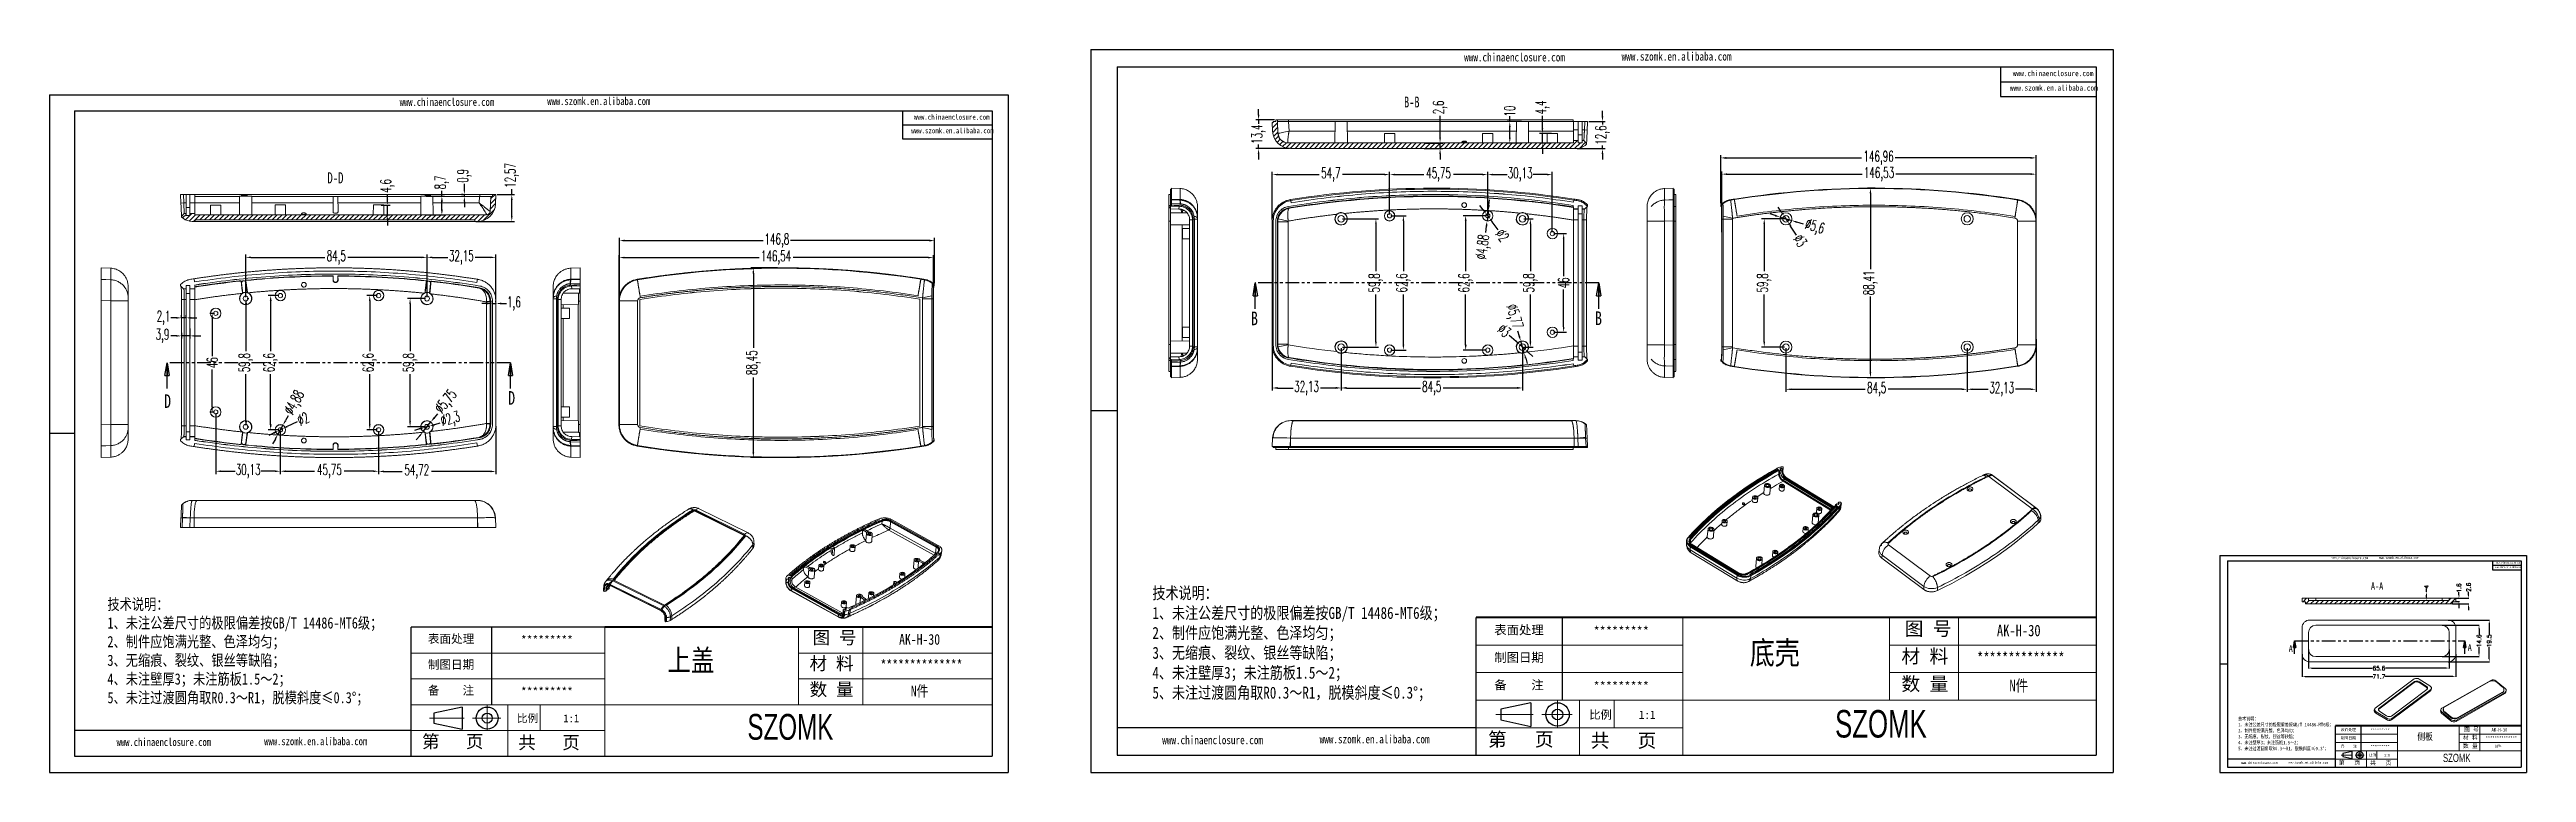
# Model space of a CAD drawing. Header units: inches. Extents: x 1388 to 2543, y 532 to 869.
import ezdxf

# ---------------------------------------------------------------- set-up
doc = ezdxf.new("R2010")
doc.units = ezdxf.units.IN
doc.linetypes.add('CENTER2', pattern=[28.575, 19.05, -3.175, 3.175, -3.175])
doc.linetypes.add('PHANTOM', pattern=[12.7, 6.35, -1.27, 1.27, -1.27, 1.27, -1.27])
doc.layers.add('文字', color=81, linetype='Continuous')
for name, color, linetype, lineweight in [('粗实线', 7, 'Continuous', 30), ('细实线', 3, 'Continuous', 9), ('细点划线', 2, 'CENTER2', 9)]:
    doc.layers.add(name, color=color, linetype=linetype, lineweight=lineweight)
doc.styles.add('SLDTEXTSTYLE0', font='TXT', dxfattribs={"width": 0.75})
doc.styles.add('SLDTEXTSTYLE2', font='TXT', dxfattribs={"width": 0.6, "bigfont": 'bigfont'})
doc.styles.add('SLDTEXTSTYLE3', font='TXT', dxfattribs={"width": 0.7})
doc.styles.get("Standard").update_dxf_attribs({"font": 'txt', "bigfont": 'gbcbig.shx'})
doc.styles.add('宋体', font='', dxfattribs={"width": 0.8, "height": 3.5})
doc.styles.add('长仿宋', font='', dxfattribs={"width": 0.7, "height": 4})
doc.styles.get('宋体').set_extended_font_data('SimSun')
doc.styles.get('长仿宋').set_extended_font_data('SimSun')
doc.dimstyles.new('2', dxfattribs={"dimtxt": 2, "dimasz": 1.5, "dimexe": 0.18, "dimexo": 0.0625, "dimgap": 0.1, "dimtad": 0, "dimzin": 12, "dimdsep": 46, "dimtxsty": 'Standard', "dimcen": 0.5, "dimclrd": 3, "dimclre": 3, "dimadec": 0, "dimazin": 0, "dimtfac": 1, "dimtofl": 0, "dimtmove": 0, "dimatfit": 3, "dimfxl": 1, "dimtolj": 1, "dimtzin": 0, "dimarcsym": 0})
doc.dimstyles.new('5', dxfattribs={"dimtxt": 5, "dimasz": 2.5, "dimexe": 1.25, "dimexo": 0.625, "dimtad": 0, "dimzin": 12, "dimtxsty": 'SLDTEXTSTYLE2', "dimcen": 2.5, "dimclrd": 3, "dimclre": 3, "dimclrt": 256, "dimadec": 0, "dimazin": 0, "dimtfac": 1, "dimtmove": 0, "dimatfit": 3, "dimfxl": 1, "dimarcsym": 0})

msp = doc.modelspace()

# ---------------------------------------------------------------- texts
at = {"color": 0, "linetype": 'Continuous', "lineweight": 0, "attachment_point": 2, "style": 'SLDTEXTSTYLE3'}
for s, insert, char_height in [('B-B', (2023.422, 846.832), 5.04), ('D-D', (1521.705, 811.604), 5.25), ('A-A', (2473.363, 620.418), 3.5)]:
    msp.add_mtext(s, dxfattribs=dict(at, insert=insert, char_height=char_height))
at = {"color": 7, "linetype": 'Continuous', "attachment_point": 1, "style": 'SLDTEXTSTYLE0'}
for s, insert, char_height in [('B', (1948.445, 746.628), 6.35), ('B', (2108.82, 746.718), 6.35), ('D', (1441.841, 708.064), 6.35), ('D', (1602.221, 709.558), 6.35), ('A', (2432.154, 591.049), 3.175), ('A', (2515.575, 591.55), 3.175)]:
    msp.add_mtext(s, dxfattribs=dict(at, insert=insert, char_height=char_height))
at = {"attachment_point": 1}
for s, insert, char_height, width in [('{\\fSimHei|b0|i0|c134|p49;表面处理}', (2061.871, 600.346), 4.22238, 2399.79263), ('{\\fSimHei|b0|i0|c134|p49;表面处理}', (1564.811, 596.06), 3.95848, 2249.80559), ('{\\fSimHei|b0|i0|c134|p49;*********}', (1608.167, 595.551), 3.95848, 2249.80559), ('{\\fSimHei|b0|i0|c134|p49;*********}', (2108.117, 599.803), 4.22238, 2399.79263), ('{\\fSimHei|b0|i0|c134|p49;制图日期}', (1564.811, 584.024), 3.95848, 2249.80559), ('{\\fSimHei|b0|i0|c134|p49;制图日期}', (2061.871, 587.507), 4.22238, 2399.79263), ('{\\fSimHei|b0|i0|c134|p49;备    注}', (1564.811, 571.987), 3.95848, 2249.80559), ('{\\fSimHei|b0|i0|c134|p49;*********}', (1608.167, 571.478), 3.95848, 2249.80559), ('{\\fSimHei|b0|i0|c134|p49;备    注}', (2061.871, 574.668), 4.22238, 2399.79263), ('{\\fSimHei|b0|i0|c134|p49;*********}', (2108.117, 574.125), 4.22238, 2399.79263), ('{\\fSimHei|b0|i0|c134|p49;备    注}', (2456.425, 544.639), 1.26672, 719.93779), ('{\\fSimHei|b0|i0|c134|p49;表面处理}', (2456.425, 552.343), 1.26672, 719.93779), ('{\\fSimHei|b0|i0|c134|p49;制图日期}', (2456.425, 548.491), 1.26672, 719.93779), ('{\\fSimHei|b0|i0|c134|p49;*********}', (2470.299, 552.18), 1.26672, 719.93779), ('{\\fSimHei|b0|i0|c134|p49;*********}', (2470.299, 544.476), 1.26672, 719.93779)]:
    msp.add_mtext(s, dxfattribs=dict(at, insert=insert, char_height=char_height, width=width))
at = {"layer": '文字', "color": 0, "attachment_point": 1, "style": '宋体'}
for s, insert, char_height, width in [('www.chinaenclosure.com', (2047.828, 867.181), 3.92308, 68.92483), ('www.szomk.en.alibaba.com', (2121.206, 867.569), 3.92308, 68.92483), ('www.chinaenclosure.com', (2303.542, 859.009), 2.61539, 45.94988), ('www.chinaenclosure.com', (1551.645, 846.217), 3.67789, 64.61702), ('www.szomk.en.alibaba.com', (1620.438, 846.582), 3.67789, 64.61702), ('www.szomk.en.alibaba.com', (2302.175, 852.237), 2.61539, 45.94988), ('www.szomk.en.alibaba.com', (1790.096, 832.207), 2.45193, 43.07802), ('www.chinaenclosure.com', (1791.377, 838.557), 2.45193, 43.07802), ('www.chinaenclosure.com', (2452.212, 632.393), 1.17693, 20.67745), ('www.szomk.en.alibaba.com', (2474.226, 632.509), 1.17693, 20.67745), ('www.szomk.en.alibaba.com', (2528.516, 627.91), 0.78462, 13.78497), ('www.chinaenclosure.com', (2528.926, 629.942), 0.78462, 13.78497), ('{\\H1.111x;技术说明：\\P1、未注公差尺寸的极限偏差按GB/T 14486-MT6级；\\P2、制件应饱满光整、色泽均匀；\\P3、无缩痕、裂纹、银丝等缺陷；\\P4、未注壁厚3；未注筋板1.5～2；\\P5、未注过渡圆角取R0.3～R1，脱模斜度≤0.3%%D；}', (1415.426, 612.815), 4.70185, 171.25716), ('{\\H1.111x;技术说明：\\P1、未注公差尺寸的极限偏差按GB/T 14486-MT6级；\\P2、制件应饱满光整、色泽均匀；\\P3、无缩痕、裂纹、银丝等缺陷；\\P4、未注壁厚3；未注筋板1.5～2；\\P5、未注过渡圆角取R0.3～R1，脱模斜度≤0.3%%D；}', (1902.527, 618.218), 5.01531, 182.67431), ('{\\H1.111x;AK-H-30}', (2296.147, 600.636), 4.81469, 55.66327), ('上盖', (1676.455, 589.085), 10.0306, 128.23778), ('{\\H1.111x;AK-H-30}', (1784.445, 596.332), 4.51378, 52.18432), ('底壳', (2180.958, 592.906), 10.6993, 136.78696), ('{\\H1.111x;**************}', (1775.763, 584.295), 4.51378, 52.18432), ('{\\H1.111x;**************}', (2286.886, 587.797), 4.81469, 55.66327), ('{\\H1.111x;N件}', (1789.905, 572.259), 4.51378, 52.18432), ('{\\H1.111x;N件}', (2301.971, 574.958), 4.81469, 55.66327), ('{\\H1.111x;技术说明：\\P1、未注公差尺寸的极限偏差按GB/T 14486-MT6级；\\P2、制件应饱满光整、色泽均匀；\\P3、无缩痕、裂纹、银丝等缺陷；\\P4、未注壁厚3；未注筋板1.5～2；\\P5、未注过渡圆角取R0.3～R1，脱模斜度≤0.3%%D；}', (2408.622, 557.704), 1.50459, 54.80229), ('www.chinaenclosure.com', (1419.702, 547.807), 3.67789, 64.61702), ('www.szomk.en.alibaba.com', (1488.494, 548.171), 3.67789, 64.61702), ('www.chinaenclosure.com', (1907.088, 548.876), 3.92308, 68.92483), ('www.szomk.en.alibaba.com', (1980.466, 549.265), 3.92308, 68.92483), ('侧板', (2492.151, 550.111), 3.2098, 41.03609), ('{\\H1.111x;**************}', (2523.93, 548.578), 1.44441, 16.69898), ('{\\H1.111x;AK-H-30}', (2526.708, 552.43), 1.44441, 16.69898), ('{\\H1.111x;N件}', (2528.455, 544.726), 1.44441, 16.69898), ('www.chinaenclosure.com', (2409.99, 536.902), 1.17693, 20.67745), ('www.szomk.en.alibaba.com', (2432.004, 537.018), 1.17693, 20.67745)]:
    msp.add_mtext(s, dxfattribs=dict(at, insert=insert, char_height=char_height, width=width))
at = {"layer": '粗实线', "attachment_point": 1, "style": '长仿宋'}
for insert, char_height, width in [((1713.731, 559.056), 12.03674, 134.98008), ((2220.72, 560.875), 12.83918, 143.97875), ((2504.08, 540.501), 3.85176, 43.19362)]:
    msp.add_mtext('{\\fSTXinwei|b0|i0|c134|p2;SZOMK}', dxfattribs=dict(at, insert=insert, char_height=char_height, width=width))
at = {"layer": '细实线', "color": 7, "attachment_point": 1}
for s, insert, char_height, width in [('{\\fSimSun|b0|i0|c134|p54;图 号}', (2253.144, 602.041), 6.41959, 32.09796), ('{\\fSimSun|b0|i0|c134|p54;图 号}', (1744.13, 597.649), 6.01837, 30.09184), ('{\\fSimSun|b0|i0|c134|p54;材 料   }', (2251.622, 589.202), 6.41959, 32.09796), ('{\\fSimSun|b0|i0|c134|p54;材 料   }', (1742.703, 585.612), 6.01837, 30.09184), ('{\\fSimSun|b0|i0|c134|p54;数 量}', (1742.732, 573.516), 6.01837, 27.19174), ('{\\fSimSun|b0|i0|c134|p54;数 量}', (2251.654, 576.299), 6.41959, 29.00453), ('{\\fSimSun|b0|i0|c134|p54;比例}', (1606.311, 558.808), 3.61102, 15.85126), ('{\\fSimSun|b0|i0|c134|p54;1:1}', (1627.94, 558.808), 3.61102, 15.85126), ('{\\fSimSun|b0|i0|c134|p54;比例}', (2106.138, 560.61), 3.85176, 16.90801), ('{\\fSimSun|b0|i0|c134|p54;1:1}', (2129.209, 560.61), 3.85176, 16.90801), ('{\\fSimSun|b0|i0|c134|p54;第   页}', (1562.025, 549.261), 6.01837, 45.13776), ('{\\fSimSun|b0|i0|c134|p54; 共   页}', (1602.835, 548.749), 6.01837, 45.13776), ('{\\fSimSun|b0|i0|c134|p54;第   页}', (2058.899, 550.427), 6.41959, 48.14694), ('{\\fSimSun|b0|i0|c134|p54; 共   页}', (2102.43, 549.881), 6.41959, 48.14694), ('{\\fSimSun|b0|i0|c134|p54;材 料   }', (2513.351, 548.999), 1.92588, 9.62939), ('{\\fSimSun|b0|i0|c134|p54;数 量}', (2513.36, 545.129), 1.92588, 8.70136), ('{\\fSimSun|b0|i0|c134|p54;图 号}', (2513.807, 552.851), 1.92588, 9.62939), ('{\\fSimSun|b0|i0|c134|p54;第   页}', (2455.534, 537.367), 1.92588, 14.44408), ('{\\fSimSun|b0|i0|c134|p54;比例}', (2469.705, 540.422), 1.15553, 5.0724), ('{\\fSimSun|b0|i0|c134|p54; 共   页}', (2468.593, 537.203), 1.92588, 14.44408), ('{\\fSimSun|b0|i0|c134|p54;1:1}', (2476.626, 540.422), 1.15553, 5.0724)]:
    msp.add_mtext(s, dxfattribs=dict(at, insert=insert, char_height=char_height, width=width))

# ---------------------------------------------------------------- blocks, each defined once
blk = doc.blocks.new('_CLOSED')
at = {"color": 0, "linetype": 'ByBlock', "lineweight": -2}
for p, q in [((-1, 0.166667), (0, 0)), ((-1, 0.166667), (-1, -0.166667)), ((0, 0), (-1, -0.166667)), ((0, 0), (-1, 0))]:
    blk.add_line(p, q, dxfattribs=at)
blk = doc.blocks.new('*D74')
at = {"color": 3, "lineweight": -2}
for p, q in [((2441.4, 589.1), (2441.4, 580.3)), ((2507, 589.1), (2507, 580.3)), ((2442.9, 580.4), (2471.1, 580.4)), ((2505.5, 580.4), (2477.3, 580.4))]:
    blk.add_line(p, q, dxfattribs=at)
at = {"color": 3}
for points in [[(2442.9, 580.7), (2442.9, 580.2), (2441.4, 580.4)], [(2505.5, 580.7), (2505.5, 580.2), (2507, 580.4)]]:
    blk.add_solid(points, dxfattribs=at)
at = {"layer": 'Defpoints', "color": 0}
for p in [(2441.4, 589.1), (2507, 589.1), (2507, 580.4)]:
    blk.add_point(p, dxfattribs=at)
at = {"color": 0, "insert": (2474.2, 580.4), "char_height": 2, "attachment_point": 5}
blk.add_mtext('\\A1;65.6', dxfattribs=at)
blk = doc.blocks.new('*D75')
at = {"color": 3, "lineweight": -2}
for p, q in [((2438.4, 586.9), (2438.4, 576.3)), ((2510.1, 586.9), (2510.1, 576.3)), ((2439.9, 576.5), (2471.4, 576.5)), ((2508.6, 576.5), (2477, 576.5))]:
    blk.add_line(p, q, dxfattribs=at)
at = {"color": 3}
for points in [[(2439.9, 576.7), (2439.9, 576.2), (2438.4, 576.5)], [(2508.6, 576.7), (2508.6, 576.2), (2510.1, 576.5)]]:
    blk.add_solid(points, dxfattribs=at)
at = {"layer": 'Defpoints', "color": 0}
for p in [(2438.4, 586.9), (2510.1, 586.9), (2510.1, 576.5)]:
    blk.add_point(p, dxfattribs=at)
at = {"color": 0, "insert": (2474.2, 576.5), "char_height": 2, "attachment_point": 5}
blk.add_mtext('\\A1;71.7', dxfattribs=at)
blk = doc.blocks.new('*D76')
at = {"color": 3, "lineweight": -2}
for p, q in [((2503.7, 600.4), (2521, 600.4)), ((2520.9, 598.9), (2520.9, 595.8)), ((2520.9, 587.3), (2520.9, 590.3)), ((2503.7, 585.8), (2521, 585.8))]:
    blk.add_line(p, q, dxfattribs=at)
at = {"color": 3}
for points in [[(2520.6, 598.9), (2521.1, 598.9), (2520.9, 600.4)], [(2520.6, 587.3), (2521.1, 587.3), (2520.9, 585.8)]]:
    blk.add_solid(points, dxfattribs=at)
at = {"layer": 'Defpoints', "color": 0}
for p in [(2503.7, 600.4), (2520.9, 600.4), (2503.7, 585.8)]:
    blk.add_point(p, dxfattribs=at)
at = {"color": 0, "insert": (2520.9, 593.1), "char_height": 2, "attachment_point": 5, "rotation": 90}
blk.add_mtext('\\A1;14.6', dxfattribs=at)
blk = doc.blocks.new('*D77')
at = {"color": 3, "lineweight": -2}
for p, q in [((2506.5, 602.8), (2525.8, 602.8)), ((2525.6, 601.3), (2525.6, 595.8)), ((2525.6, 584.8), (2525.6, 590.3)), ((2506.5, 583.3), (2525.8, 583.3))]:
    blk.add_line(p, q, dxfattribs=at)
at = {"color": 3}
for points in [[(2525.4, 601.3), (2525.9, 601.3), (2525.6, 602.8)], [(2525.4, 584.8), (2525.9, 584.8), (2525.6, 583.3)]]:
    blk.add_solid(points, dxfattribs=at)
at = {"layer": 'Defpoints', "color": 0}
for p in [(2506.5, 602.8), (2525.6, 602.8), (2506.5, 583.3)]:
    blk.add_point(p, dxfattribs=at)
at = {"color": 0, "insert": (2525.6, 593.1), "char_height": 2, "attachment_point": 5, "rotation": 90}
blk.add_mtext('\\A1;19.5', dxfattribs=at)
blk = doc.blocks.new('*D78')
at = {"color": 3, "lineweight": -2}
for p, q in [((2510.1, 613), (2511.7, 613)), ((2511.5, 614.5), (2511.5, 616)), ((2510.1, 611.4), (2511.7, 611.4)), ((2511.5, 609.9), (2511.5, 608.4))]:
    blk.add_line(p, q, dxfattribs=at)
at = {"color": 3}
for points in [[(2511.3, 614.5), (2511.8, 614.5), (2511.5, 613)], [(2511.3, 609.9), (2511.8, 609.9), (2511.5, 611.4)]]:
    blk.add_solid(points, dxfattribs=at)
at = {"layer": 'Defpoints', "color": 0}
for p in [(2510.1, 613), (2511.5, 613), (2510.1, 611.4)]:
    blk.add_point(p, dxfattribs=at)
at = {"color": 0, "insert": (2511.5, 617.8), "char_height": 2, "attachment_point": 5, "rotation": 90}
blk.add_mtext('\\A1;1.6', dxfattribs=at)
blk = doc.blocks.new('*D79')
at = {"color": 3, "lineweight": -2}
for p, q in [((2510.1, 613), (2516.1, 613)), ((2516, 614.5), (2516, 616)), ((2508.5, 610.4), (2516.1, 610.4)), ((2516, 608.9), (2516, 607.4))]:
    blk.add_line(p, q, dxfattribs=at)
at = {"color": 3}
for points in [[(2515.7, 614.5), (2516.2, 614.5), (2516, 613)], [(2515.7, 608.9), (2516.2, 608.9), (2516, 610.4)]]:
    blk.add_solid(points, dxfattribs=at)
at = {"layer": 'Defpoints', "color": 0}
for p in [(2510.1, 613), (2516, 613), (2508.5, 610.4)]:
    blk.add_point(p, dxfattribs=at)
at = {"color": 0, "insert": (2516, 618.1), "char_height": 2, "attachment_point": 5, "rotation": 90}
blk.add_mtext('\\A1;2.6', dxfattribs=at)
blk = doc.blocks.new('*D80')
at = {"color": 3, "lineweight": -2}
for p, q in [((2496.3, 616), (2496.2, 616)), ((2496.3, 612), (2496.2, 612)), ((2496.4, 616), (2496.4, 617.5)), ((2496.4, 613.5), (2496.4, 614.5))]:
    blk.add_line(p, q, dxfattribs=at)
at = {"color": 3}
for points in [[(2496.1, 614.5), (2496.6, 614.5), (2496.4, 616)], [(2496.1, 613.5), (2496.6, 613.5), (2496.4, 612)]]:
    blk.add_solid(points, dxfattribs=at)
at = {"layer": 'Defpoints', "color": 0}
for p in [(2496.4, 616), (2496.4, 616), (2496.4, 612)]:
    blk.add_point(p, dxfattribs=at)
at = {"color": 0, "insert": (2496.4, 618.3), "char_height": 2, "attachment_point": 5, "rotation": 90}
blk.add_mtext('\\A1;4', dxfattribs=at)
blk = doc.blocks.new('*D106')
at = {"color": 3, "lineweight": -2}
for p, q in [((1654.1, 752.2), (1654.1, 781)), ((1656.6, 779.7), (1721.1, 779.7)), ((1798.4, 779.7), (1733.8, 779.7)), ((1800.9, 759.8), (1800.9, 781))]:
    blk.add_line(p, q, dxfattribs=at)
at = {"color": 3}
for points in [[(1656.6, 780.2), (1656.6, 779.3), (1654.1, 779.7)], [(1798.4, 780.2), (1798.4, 779.3), (1800.9, 779.7)]]:
    blk.add_solid(points, dxfattribs=at)
at = {"layer": 'Defpoints', "color": 0}
for p in [(1800.9, 779.7), (1654.1, 751.6), (1800.9, 759.2)]:
    blk.add_point(p, dxfattribs=at)
at = {"insert": (1727.5, 779.7), "char_height": 5, "attachment_point": 5, "style": 'SLDTEXTSTYLE2'}
blk.add_mtext('146,8', dxfattribs=at)
blk = doc.blocks.new('*D107')
at = {"color": 3, "lineweight": -2}
for p, q in [((1653.9, 752.4), (1653.9, 773)), ((1656.4, 771.8), (1719.2, 771.8)), ((1797.9, 771.8), (1735, 771.8)), ((1800.4, 752.4), (1800.4, 773))]:
    blk.add_line(p, q, dxfattribs=at)
at = {"color": 3}
for points in [[(1656.4, 772.2), (1656.4, 771.4), (1653.9, 771.8)], [(1797.9, 772.2), (1797.9, 771.4), (1800.4, 771.8)]]:
    blk.add_solid(points, dxfattribs=at)
at = {"layer": 'Defpoints', "color": 0}
for p in [(1800.4, 771.8), (1653.9, 751.8), (1800.4, 751.8)]:
    blk.add_point(p, dxfattribs=at)
at = {"insert": (1727.1, 771.8), "char_height": 5, "attachment_point": 5, "style": 'SLDTEXTSTYLE2'}
blk.add_mtext('146,54', dxfattribs=at)
blk = doc.blocks.new('*D108')
at = {"color": 3, "lineweight": -2}
for p, q in [((1727.7, 767), (1715.3, 767)), ((1716.5, 764.5), (1716.5, 729.7)), ((1716.5, 681.1), (1716.5, 715.9)), ((1727.9, 678.6), (1715.3, 678.6))]:
    blk.add_line(p, q, dxfattribs=at)
at = {"color": 3}
for points in [[(1716.1, 764.5), (1716.9, 764.5), (1716.5, 767)], [(1716.1, 681.1), (1716.9, 681.1), (1716.5, 678.6)]]:
    blk.add_solid(points, dxfattribs=at)
at = {"layer": 'Defpoints', "color": 0}
for p in [(1716.5, 767), (1728.3, 767), (1728.5, 678.6)]:
    blk.add_point(p, dxfattribs=at)
at = {"insert": (1716.5, 722.8), "char_height": 5, "attachment_point": 5, "rotation": 90, "style": 'SLDTEXTSTYLE2'}
blk.add_mtext('88,45', dxfattribs=at)
blk = doc.blocks.new('*D109')
at = {"color": 3, "lineweight": -2}
for p, q in [((1596.5, 693.2), (1596.5, 670.9)), ((1541.8, 690.9), (1541.8, 670.9)), ((1544.3, 672.1), (1552.8, 672.1)), ((1594, 672.1), (1566.5, 672.1))]:
    blk.add_line(p, q, dxfattribs=at)
at = {"color": 3}
for points in [[(1544.3, 672.5), (1544.3, 671.7), (1541.8, 672.1)], [(1594, 672.5), (1594, 671.7), (1596.5, 672.1)]]:
    blk.add_solid(points, dxfattribs=at)
at = {"layer": 'Defpoints', "color": 0}
for p in [(1596.5, 693.8), (1541.8, 691.5), (1541.8, 672.1)]:
    blk.add_point(p, dxfattribs=at)
at = {"insert": (1559.6, 672.1), "char_height": 5, "attachment_point": 5, "style": 'SLDTEXTSTYLE2'}
blk.add_mtext('54,72', dxfattribs=at)
blk = doc.blocks.new('*D110')
at = {"color": 3, "lineweight": -2}
for p, q in [((1496, 690.9), (1496, 670.9)), ((1541.8, 690.9), (1541.8, 670.9)), ((1498.5, 672.2), (1512, 672.2)), ((1539.3, 672.2), (1525.8, 672.2))]:
    blk.add_line(p, q, dxfattribs=at)
at = {"color": 3}
for points in [[(1498.5, 672.6), (1498.5, 671.8), (1496, 672.2)], [(1539.3, 672.6), (1539.3, 671.8), (1541.8, 672.2)]]:
    blk.add_solid(points, dxfattribs=at)
at = {"layer": 'Defpoints', "color": 0}
for p in [(1496, 691.5), (1541.8, 691.5), (1496, 672.2)]:
    blk.add_point(p, dxfattribs=at)
at = {"insert": (1518.9, 672.2), "char_height": 5, "attachment_point": 5, "style": 'SLDTEXTSTYLE2'}
blk.add_mtext('45,75', dxfattribs=at)
blk = doc.blocks.new('*D111')
at = {"color": 3, "lineweight": -2}
for p, q in [((1465.9, 699.2), (1465.9, 670.9)), ((1496, 690.9), (1496, 670.9)), ((1468.4, 672.2), (1474.9, 672.2)), ((1493.5, 672.2), (1487.1, 672.2))]:
    blk.add_line(p, q, dxfattribs=at)
at = {"color": 3}
for points in [[(1468.4, 672.6), (1468.4, 671.8), (1465.9, 672.2)], [(1493.5, 672.6), (1493.5, 671.8), (1496, 672.2)]]:
    blk.add_solid(points, dxfattribs=at)
at = {"layer": 'Defpoints', "color": 0}
for p in [(1465.9, 699.8), (1496, 691.5), (1496, 672.2)]:
    blk.add_point(p, dxfattribs=at)
at = {"insert": (1481, 672.2), "char_height": 5, "attachment_point": 5, "style": 'SLDTEXTSTYLE2'}
blk.add_mtext('30,13', dxfattribs=at)
blk = doc.blocks.new('*D112')
at = {"color": 3, "lineweight": -2}
for p, q in [((1564.4, 753.3), (1564.4, 773.2)), ((1566.9, 771.9), (1574.1, 771.9)), ((1594, 771.9), (1586.8, 771.9)), ((1596.5, 752.4), (1596.5, 773.2))]:
    blk.add_line(p, q, dxfattribs=at)
at = {"color": 3}
for points in [[(1566.9, 772.3), (1566.9, 771.5), (1564.4, 771.9)], [(1594, 772.3), (1594, 771.5), (1596.5, 771.9)]]:
    blk.add_solid(points, dxfattribs=at)
at = {"layer": 'Defpoints', "color": 0}
for p in [(1564.4, 771.9), (1564.4, 752.7), (1596.5, 751.8)]:
    blk.add_point(p, dxfattribs=at)
at = {"insert": (1580.4, 771.9), "char_height": 5, "attachment_point": 5, "style": 'SLDTEXTSTYLE2'}
blk.add_mtext('32,15', dxfattribs=at)
blk = doc.blocks.new('*D113')
at = {"color": 3, "lineweight": -2}
for p, q in [((1479.9, 753.3), (1479.9, 773.2)), ((1482.4, 771.9), (1516.7, 771.9)), ((1561.9, 771.9), (1527.5, 771.9)), ((1564.4, 753.3), (1564.4, 773.2))]:
    blk.add_line(p, q, dxfattribs=at)
at = {"color": 3}
for points in [[(1482.4, 772.3), (1482.4, 771.5), (1479.9, 771.9)], [(1561.9, 772.3), (1561.9, 771.5), (1564.4, 771.9)]]:
    blk.add_solid(points, dxfattribs=at)
at = {"layer": 'Defpoints', "color": 0}
for p in [(1479.9, 771.9), (1479.9, 752.7), (1564.4, 752.7)]:
    blk.add_point(p, dxfattribs=at)
at = {"insert": (1522.1, 771.9), "char_height": 5, "attachment_point": 5, "style": 'SLDTEXTSTYLE2'}
blk.add_mtext('84,5', dxfattribs=at)
blk = doc.blocks.new('*D114')
at = {"color": 3, "lineweight": -2}
for p, q in [((1563.7, 752.7), (1555.3, 752.7)), ((1556.5, 750.2), (1556.5, 728.2)), ((1556.5, 695.4), (1556.5, 717.4)), ((1563.7, 692.9), (1555.3, 692.9))]:
    blk.add_line(p, q, dxfattribs=at)
at = {"color": 3}
for points in [[(1556.1, 750.2), (1556.9, 750.2), (1556.5, 752.7)], [(1556.1, 695.4), (1556.9, 695.4), (1556.5, 692.9)]]:
    blk.add_solid(points, dxfattribs=at)
at = {"layer": 'Defpoints', "color": 0}
for p in [(1556.5, 752.7), (1564.4, 752.7), (1564.4, 692.9)]:
    blk.add_point(p, dxfattribs=at)
at = {"insert": (1556.5, 722.8), "char_height": 5, "attachment_point": 5, "rotation": 90, "style": 'SLDTEXTSTYLE2'}
blk.add_mtext('59,8', dxfattribs=at)
blk = doc.blocks.new('*D115')
at = {"color": 3, "lineweight": -2}
for p, q in [((1541.2, 754.1), (1536.4, 754.1)), ((1537.7, 751.6), (1537.7, 728.2)), ((1537.7, 694), (1537.7, 717.4)), ((1541.2, 691.5), (1536.4, 691.5))]:
    blk.add_line(p, q, dxfattribs=at)
at = {"color": 3}
for points in [[(1537.3, 751.6), (1538.1, 751.6), (1537.7, 754.1)], [(1537.3, 694), (1538.1, 694), (1537.7, 691.5)]]:
    blk.add_solid(points, dxfattribs=at)
at = {"layer": 'Defpoints', "color": 0}
for p in [(1541.8, 754.1), (1537.7, 691.5), (1541.8, 691.5)]:
    blk.add_point(p, dxfattribs=at)
at = {"insert": (1537.7, 722.8), "char_height": 5, "attachment_point": 5, "rotation": 90, "style": 'SLDTEXTSTYLE2'}
blk.add_mtext('62,6', dxfattribs=at)
blk = doc.blocks.new('*D116')
at = {"color": 3, "lineweight": -2}
for p, q in [((1495.4, 754.1), (1490.3, 754.1)), ((1491.5, 751.6), (1491.5, 728.2)), ((1491.5, 694), (1491.5, 717.4)), ((1495.4, 691.5), (1490.3, 691.5))]:
    blk.add_line(p, q, dxfattribs=at)
at = {"color": 3}
for points in [[(1491.1, 751.6), (1492, 751.6), (1491.5, 754.1)], [(1491.1, 694), (1492, 694), (1491.5, 691.5)]]:
    blk.add_solid(points, dxfattribs=at)
at = {"layer": 'Defpoints', "color": 0}
for p in [(1491.5, 754.1), (1496, 754.1), (1496, 691.5)]:
    blk.add_point(p, dxfattribs=at)
at = {"insert": (1491.5, 722.8), "char_height": 5, "attachment_point": 5, "rotation": 90, "style": 'SLDTEXTSTYLE2'}
blk.add_mtext('62,6', dxfattribs=at)
blk = doc.blocks.new('*D117')
at = {"color": 3, "lineweight": -2}
for p, q in [((1480.5, 752.7), (1481.3, 752.7)), ((1480, 750.2), (1480, 728.2)), ((1480, 695.4), (1480, 717.4)), ((1480.5, 692.9), (1481.3, 692.9))]:
    blk.add_line(p, q, dxfattribs=at)
at = {"color": 3}
for points in [[(1479.6, 750.2), (1480.5, 750.2), (1480, 752.7)], [(1479.6, 695.4), (1480.5, 695.4), (1480, 692.9)]]:
    blk.add_solid(points, dxfattribs=at)
at = {"layer": 'Defpoints', "color": 0}
for p in [(1479.9, 752.7), (1480, 752.7), (1479.9, 692.9)]:
    blk.add_point(p, dxfattribs=at)
at = {"insert": (1480, 722.8), "char_height": 5, "attachment_point": 5, "rotation": 90, "style": 'SLDTEXTSTYLE2'}
blk.add_mtext('59,8', dxfattribs=at)
blk = doc.blocks.new('*D118')
at = {"color": 3, "lineweight": -2}
for p, q in [((1465.3, 745.8), (1463.1, 745.8)), ((1464.3, 743.3), (1464.3, 725.9)), ((1464.3, 702.3), (1464.3, 719.7)), ((1465.3, 699.8), (1463.1, 699.8))]:
    blk.add_line(p, q, dxfattribs=at)
at = {"color": 3}
for points in [[(1463.9, 743.3), (1464.7, 743.3), (1464.3, 745.8)], [(1463.9, 702.3), (1464.7, 702.3), (1464.3, 699.8)]]:
    blk.add_solid(points, dxfattribs=at)
at = {"layer": 'Defpoints', "color": 0}
for p in [(1465.9, 745.8), (1464.3, 699.8), (1465.9, 699.8)]:
    blk.add_point(p, dxfattribs=at)
at = {"insert": (1464.3, 722.8), "char_height": 5, "attachment_point": 5, "rotation": 90, "style": 'SLDTEXTSTYLE2'}
blk.add_mtext('46', dxfattribs=at)
blk = doc.blocks.new('*D119')
at = {"color": 3, "lineweight": -2}
for p, q in [((1447.5, 743.7), (1445, 743.7)), ((1450, 743.5), (1450, 744.9)), ((1452.1, 743.7), (1450, 743.7)), ((1452.1, 743.5), (1452.1, 744.9)), ((1454.6, 743.7), (1457.1, 743.7))]:
    blk.add_line(p, q, dxfattribs=at)
at = {"color": 3}
for points in [[(1447.5, 744.1), (1447.5, 743.3), (1450, 743.7)], [(1454.6, 744.1), (1454.6, 743.3), (1452.1, 743.7)]]:
    blk.add_solid(points, dxfattribs=at)
at = {"layer": 'Defpoints', "color": 0}
for p in [(1450, 743.7), (1450, 742.9), (1452.1, 742.9)]:
    blk.add_point(p, dxfattribs=at)
at = {"insert": (1441.6, 743.7), "char_height": 5, "attachment_point": 5, "style": 'SLDTEXTSTYLE2'}
blk.add_mtext('2,1', dxfattribs=at)
blk = doc.blocks.new('*D120')
at = {"color": 3, "lineweight": -2}
for p, q in [((1447.5, 735.3), (1445, 735.3)), ((1450, 736.7), (1450, 734.1)), ((1453.9, 735.3), (1450, 735.3)), ((1453.9, 738.7), (1453.9, 734.1)), ((1456.4, 735.3), (1458.9, 735.3))]:
    blk.add_line(p, q, dxfattribs=at)
at = {"color": 3}
for points in [[(1447.5, 735.7), (1447.5, 734.9), (1450, 735.3)], [(1456.4, 735.7), (1456.4, 734.9), (1453.9, 735.3)]]:
    blk.add_solid(points, dxfattribs=at)
at = {"layer": 'Defpoints', "color": 0}
for p in [(1453.9, 739.4), (1450, 737.3), (1450, 735.3)]:
    blk.add_point(p, dxfattribs=at)
at = {"insert": (1441.1, 735.3), "char_height": 5, "attachment_point": 5, "style": 'SLDTEXTSTYLE2'}
blk.add_mtext('3,9', dxfattribs=at)
blk = doc.blocks.new('*D121')
at = {"color": 3, "lineweight": -2}
for p, q in [((1594.9, 751), (1594.9, 751.6)), ((1596.5, 751), (1596.5, 751.6)), ((1592.4, 750.4), (1589.9, 750.4)), ((1594.9, 750.4), (1596.5, 750.4)), ((1599, 750.4), (1601.5, 750.4))]:
    blk.add_line(p, q, dxfattribs=at)
at = {"color": 3}
for points in [[(1592.4, 750.8), (1592.4, 750), (1594.9, 750.4)], [(1599, 750.8), (1599, 750), (1596.5, 750.4)]]:
    blk.add_solid(points, dxfattribs=at)
at = {"layer": 'Defpoints', "color": 0}
for p in [(1594.9, 750.4), (1594.9, 750.3), (1596.5, 750.3)]:
    blk.add_point(p, dxfattribs=at)
at = {"insert": (1604.9, 750.4), "char_height": 5, "attachment_point": 5, "style": 'SLDTEXTSTYLE2'}
blk.add_mtext('1,6', dxfattribs=at)
blk = doc.blocks.new('*D122')
at = {"color": 3, "lineweight": -2}
for p, q in [((1562.6, 690.7), (1566.2, 695.2)), ((1569.3, 699), (1567.7, 697.1)), ((1561, 688.7), (1559.4, 686.8))]:
    blk.add_line(p, q, dxfattribs=at)
at = {"color": 3}
for points in [[(1567.4, 697.4), (1568.1, 696.8), (1566.2, 695.2)], [(1560.7, 689), (1561.3, 688.5), (1562.6, 690.7)]]:
    blk.add_solid(points, dxfattribs=at)
at = {"layer": 'Defpoints', "color": 0}
for p in [(1566.2, 695.2), (1562.6, 690.7)]:
    blk.add_point(p, dxfattribs=at)
at = {"insert": (1573.6, 704.4), "char_height": 5, "attachment_point": 5, "rotation": 51.1745, "style": 'SLDTEXTSTYLE2'}
blk.add_mtext('∅5,75', dxfattribs=at)
blk = doc.blocks.new('*D123')
at = {"color": 3, "lineweight": -2}
for p, q in [((1563.3, 692.6), (1565.5, 693.2)), ((1570.3, 694.6), (1567.9, 693.9)), ((1560.9, 691.9), (1558.5, 691.2))]:
    blk.add_line(p, q, dxfattribs=at)
at = {"color": 3}
for points in [[(1567.8, 694.3), (1568, 693.5), (1565.5, 693.2)], [(1560.7, 692.3), (1561, 691.5), (1563.3, 692.6)]]:
    blk.add_solid(points, dxfattribs=at)
at = {"layer": 'Defpoints', "color": 0}
for p in [(1565.5, 693.2), (1563.3, 692.6)]:
    blk.add_point(p, dxfattribs=at)
at = {"insert": (1575.4, 696.1), "char_height": 5, "attachment_point": 5, "rotation": 16.0663, "style": 'SLDTEXTSTYLE2'}
blk.add_mtext('∅2,3', dxfattribs=at)
blk = doc.blocks.new('*D124')
at = {"color": 3, "lineweight": -2}
for p, q in [((1494.9, 689.4), (1497.2, 693.6)), ((1499.6, 698), (1498.4, 695.8)), ((1493.7, 687.2), (1492.4, 685))]:
    blk.add_line(p, q, dxfattribs=at)
at = {"color": 3}
for points in [[(1498.1, 696), (1498.8, 695.6), (1497.2, 693.6)], [(1493.3, 687.4), (1494, 687), (1494.9, 689.4)]]:
    blk.add_solid(points, dxfattribs=at)
at = {"layer": 'Defpoints', "color": 0}
for p in [(1497.2, 693.6), (1494.9, 689.4)]:
    blk.add_point(p, dxfattribs=at)
at = {"insert": (1503, 704), "char_height": 5, "attachment_point": 5, "rotation": 61.0425, "style": 'SLDTEXTSTYLE2'}
blk.add_mtext('∅4,88', dxfattribs=at)
blk = doc.blocks.new('*D125')
at = {"color": 3, "lineweight": -2}
for p, q in [((1503.8, 695.3), (1499.2, 693)), ((1492.9, 690), (1490.6, 688.9)), ((1495.1, 691.1), (1496.9, 691.9))]:
    blk.add_line(p, q, dxfattribs=at)
at = {"color": 3}
for points in [[(1499, 693.4), (1499.4, 692.7), (1496.9, 691.9)], [(1492.7, 690.4), (1493.1, 689.6), (1495.1, 691.1)]]:
    blk.add_solid(points, dxfattribs=at)
at = {"layer": 'Defpoints', "color": 0}
for p in [(1495.1, 691.1), (1496.9, 691.9)]:
    blk.add_point(p, dxfattribs=at)
at = {"insert": (1506.6, 696.6), "char_height": 5, "attachment_point": 5, "rotation": 25.6843, "style": 'SLDTEXTSTYLE2'}
blk.add_mtext('∅2', dxfattribs=at)
blk = doc.blocks.new('*D126')
at = {"color": 3, "lineweight": -2}
for p, q in [((1597.1, 801.2), (1605.2, 801.2)), ((1603.9, 801.2), (1603.9, 803.7)), ((1603.9, 791.2), (1603.9, 798.7)), ((1587.2, 788.7), (1605.2, 788.7))]:
    blk.add_line(p, q, dxfattribs=at)
at = {"color": 3}
for points in [[(1603.5, 798.7), (1604.3, 798.7), (1603.9, 801.2)], [(1603.5, 791.2), (1604.3, 791.2), (1603.9, 788.7)]]:
    blk.add_solid(points, dxfattribs=at)
at = {"layer": 'Defpoints', "color": 0}
for p in [(1596.5, 801.2), (1603.9, 801.2), (1586.6, 788.7)]:
    blk.add_point(p, dxfattribs=at)
at = {"insert": (1603.9, 810.1), "char_height": 5, "attachment_point": 5, "rotation": 90, "style": 'SLDTEXTSTYLE2'}
blk.add_mtext('12,57', dxfattribs=at)
blk = doc.blocks.new('*D127')
at = {"color": 3, "lineweight": -2}
for p, q in [((1581.2, 801.2), (1580.5, 801.2)), ((1581.2, 800.3), (1580.5, 800.3)), ((1581.8, 803.7), (1581.8, 806.2)), ((1581.8, 800.3), (1581.8, 801.2)), ((1581.8, 797.8), (1581.8, 795.3))]:
    blk.add_line(p, q, dxfattribs=at)
at = {"color": 3}
for points in [[(1581.4, 803.7), (1582.2, 803.7), (1581.8, 801.2)], [(1581.4, 797.8), (1582.2, 797.8), (1581.8, 800.3)]]:
    blk.add_solid(points, dxfattribs=at)
at = {"layer": 'Defpoints', "color": 0}
for p in [(1581.8, 801.2), (1581.8, 801.2), (1581.8, 800.3)]:
    blk.add_point(p, dxfattribs=at)
at = {"insert": (1581.8, 809.9), "char_height": 5, "attachment_point": 5, "rotation": 90, "style": 'SLDTEXTSTYLE2'}
blk.add_mtext('{\\Ftxt,bigfont|c134;0},9', dxfattribs=at)
blk = doc.blocks.new('*D128')
at = {"color": 3, "lineweight": -2}
for p, q in [((1564, 800.4), (1572.6, 800.4)), ((1571.3, 800.4), (1571.3, 802.9)), ((1571.3, 794.2), (1571.3, 797.9)), ((1564, 791.7), (1572.6, 791.7))]:
    blk.add_line(p, q, dxfattribs=at)
at = {"color": 3}
for points in [[(1570.9, 797.9), (1571.8, 797.9), (1571.3, 800.4)], [(1570.9, 794.2), (1571.8, 794.2), (1571.3, 791.7)]]:
    blk.add_solid(points, dxfattribs=at)
at = {"layer": 'Defpoints', "color": 0}
for p in [(1563.4, 800.4), (1571.3, 800.4), (1563.4, 791.7)]:
    blk.add_point(p, dxfattribs=at)
at = {"insert": (1571.3, 806.8), "char_height": 5, "attachment_point": 5, "rotation": 90, "style": 'SLDTEXTSTYLE2'}
blk.add_mtext('8,7', dxfattribs=at)
blk = doc.blocks.new('*D129')
at = {"color": 3, "lineweight": -2}
for p, q in [((1545.9, 798.8), (1545.9, 801.3)), ((1543.1, 796.3), (1547.2, 796.3)), ((1543.1, 791.7), (1547.2, 791.7)), ((1545.9, 791.7), (1545.9, 796.3)), ((1545.9, 789.2), (1545.9, 786.7))]:
    blk.add_line(p, q, dxfattribs=at)
at = {"color": 3}
for points in [[(1545.5, 798.8), (1546.3, 798.8), (1545.9, 796.3)], [(1545.5, 789.2), (1546.3, 789.2), (1545.9, 791.7)]]:
    blk.add_solid(points, dxfattribs=at)
at = {"layer": 'Defpoints', "color": 0}
for p in [(1542.5, 796.3), (1542.5, 791.7), (1545.9, 796.3)]:
    blk.add_point(p, dxfattribs=at)
at = {"insert": (1545.9, 805.2), "char_height": 5, "attachment_point": 5, "rotation": 90, "style": 'SLDTEXTSTYLE2'}
blk.add_mtext('4,6', dxfattribs=at)
blk = doc.blocks.new('*D203')
at = {"color": 3, "lineweight": -2}
for p, q in [((1958.4, 730.4), (1958.4, 709.8)), ((1990.5, 729.5), (1990.5, 709.8)), ((1960.9, 711), (1968.1, 711)), ((1988, 711), (1980.8, 711))]:
    blk.add_line(p, q, dxfattribs=at)
at = {"color": 3}
for points in [[(1960.9, 711.5), (1960.9, 710.6), (1958.4, 711)], [(1988, 711.5), (1988, 710.6), (1990.5, 711)]]:
    blk.add_solid(points, dxfattribs=at)
at = {"layer": 'Defpoints', "color": 0}
for p in [(1958.4, 731), (1990.5, 730.1), (1990.5, 711)]:
    blk.add_point(p, dxfattribs=at)
at = {"insert": (1974.4, 711), "char_height": 5, "attachment_point": 5, "style": 'SLDTEXTSTYLE2'}
blk.add_mtext('32,13', dxfattribs=at)
blk = doc.blocks.new('*D204')
at = {"color": 3, "lineweight": -2}
for p, q in [((1990.5, 729.5), (1990.5, 709.8)), ((2075, 729.5), (2075, 709.8)), ((1993, 711), (2027.4, 711)), ((2072.5, 711), (2038.1, 711))]:
    blk.add_line(p, q, dxfattribs=at)
at = {"color": 3}
for points in [[(1993, 711.5), (1993, 710.6), (1990.5, 711)], [(2072.5, 711.5), (2072.5, 710.6), (2075, 711)]]:
    blk.add_solid(points, dxfattribs=at)
at = {"layer": 'Defpoints', "color": 0}
for p in [(1990.5, 730.1), (2075, 730.1), (2075, 711)]:
    blk.add_point(p, dxfattribs=at)
at = {"insert": (2032.7, 711), "char_height": 5, "attachment_point": 5, "style": 'SLDTEXTSTYLE2'}
blk.add_mtext('84,5', dxfattribs=at)
blk = doc.blocks.new('*D205')
at = {"color": 3, "lineweight": -2}
for p, q in [((1958.4, 789.5), (1958.4, 811.8)), ((1960.9, 810.5), (1980.3, 810.5)), ((2010.6, 810.5), (1991.1, 810.5)), ((2013.1, 791.9), (2013.1, 811.8))]:
    blk.add_line(p, q, dxfattribs=at)
at = {"color": 3}
for points in [[(1960.9, 810.9), (1960.9, 810.1), (1958.4, 810.5)], [(2010.6, 810.9), (2010.6, 810.1), (2013.1, 810.5)]]:
    blk.add_solid(points, dxfattribs=at)
at = {"layer": 'Defpoints', "color": 0}
for p in [(1958.4, 810.5), (1958.4, 788.9), (2013.1, 791.3)]:
    blk.add_point(p, dxfattribs=at)
at = {"insert": (1985.7, 810.5), "char_height": 5, "attachment_point": 5, "style": 'SLDTEXTSTYLE2'}
blk.add_mtext('54,7', dxfattribs=at)
blk = doc.blocks.new('*D206')
at = {"color": 3, "lineweight": -2}
for p, q in [((2013.1, 791.9), (2013.1, 811.8)), ((2015.6, 810.5), (2029.1, 810.5)), ((2056.3, 810.5), (2042.8, 810.5)), ((2058.8, 791.9), (2058.8, 811.8))]:
    blk.add_line(p, q, dxfattribs=at)
at = {"color": 3}
for points in [[(2015.6, 810.9), (2015.6, 810.1), (2013.1, 810.5)], [(2056.3, 810.9), (2056.3, 810.1), (2058.8, 810.5)]]:
    blk.add_solid(points, dxfattribs=at)
at = {"layer": 'Defpoints', "color": 0}
for p in [(2058.8, 810.5), (2013.1, 791.3), (2058.8, 791.3)]:
    blk.add_point(p, dxfattribs=at)
at = {"insert": (2035.9, 810.5), "char_height": 5, "attachment_point": 5, "style": 'SLDTEXTSTYLE2'}
blk.add_mtext('45,75', dxfattribs=at)
blk = doc.blocks.new('*D207')
at = {"color": 3, "lineweight": -2}
for p, q in [((2058.8, 791.9), (2058.8, 811.8)), ((2061.3, 810.5), (2067.8, 810.5)), ((2086.4, 810.5), (2080, 810.5)), ((2088.9, 783.6), (2088.9, 811.8))]:
    blk.add_line(p, q, dxfattribs=at)
at = {"color": 3}
for points in [[(2061.3, 810.9), (2061.3, 810.1), (2058.8, 810.5)], [(2086.4, 810.9), (2086.4, 810.1), (2088.9, 810.5)]]:
    blk.add_solid(points, dxfattribs=at)
at = {"layer": 'Defpoints', "color": 0}
for p in [(2058.8, 810.5), (2058.8, 791.3), (2088.9, 783)]:
    blk.add_point(p, dxfattribs=at)
at = {"insert": (2073.9, 810.5), "char_height": 5, "attachment_point": 5, "style": 'SLDTEXTSTYLE2'}
blk.add_mtext('30,13', dxfattribs=at)
blk = doc.blocks.new('*D208')
at = {"color": 3, "lineweight": -2}
for p, q in [((2089.6, 783), (2095.5, 783)), ((2094.2, 780.5), (2094.2, 763.1)), ((2094.2, 739.5), (2094.2, 756.9)), ((2089.6, 737), (2095.5, 737))]:
    blk.add_line(p, q, dxfattribs=at)
at = {"color": 3}
for points in [[(2093.8, 780.5), (2094.6, 780.5), (2094.2, 783)], [(2093.8, 739.5), (2094.6, 739.5), (2094.2, 737)]]:
    blk.add_solid(points, dxfattribs=at)
at = {"layer": 'Defpoints', "color": 0}
for p in [(2088.9, 783), (2094.2, 783), (2088.9, 737)]:
    blk.add_point(p, dxfattribs=at)
at = {"insert": (2094.2, 760), "char_height": 5, "attachment_point": 5, "rotation": 90, "style": 'SLDTEXTSTYLE2'}
blk.add_mtext('46', dxfattribs=at)
blk = doc.blocks.new('*D209')
at = {"color": 3, "lineweight": -2}
for p, q in [((2075.6, 789.9), (2080, 789.9)), ((2078.7, 787.4), (2078.7, 765.4)), ((2078.7, 732.6), (2078.7, 754.6)), ((2075.6, 730.1), (2080, 730.1))]:
    blk.add_line(p, q, dxfattribs=at)
at = {"color": 3}
for points in [[(2078.3, 787.4), (2079.1, 787.4), (2078.7, 789.9)], [(2078.3, 732.6), (2079.1, 732.6), (2078.7, 730.1)]]:
    blk.add_solid(points, dxfattribs=at)
at = {"layer": 'Defpoints', "color": 0}
for p in [(2075, 789.9), (2075, 730.1), (2078.7, 730.1)]:
    blk.add_point(p, dxfattribs=at)
at = {"insert": (2078.7, 760), "char_height": 5, "attachment_point": 5, "rotation": 90, "style": 'SLDTEXTSTYLE2'}
blk.add_mtext('59,8', dxfattribs=at)
blk = doc.blocks.new('*D210')
at = {"color": 3, "lineweight": -2}
for p, q in [((2058.2, 791.3), (2047.3, 791.3)), ((2048.5, 788.8), (2048.5, 765.4)), ((2048.5, 731.2), (2048.5, 754.6)), ((2058.2, 728.7), (2047.3, 728.7))]:
    blk.add_line(p, q, dxfattribs=at)
at = {"color": 3}
for points in [[(2048.1, 788.8), (2049, 788.8), (2048.5, 791.3)], [(2048.1, 731.2), (2049, 731.2), (2048.5, 728.7)]]:
    blk.add_solid(points, dxfattribs=at)
at = {"layer": 'Defpoints', "color": 0}
for p in [(2048.5, 791.3), (2058.8, 791.3), (2058.8, 728.7)]:
    blk.add_point(p, dxfattribs=at)
at = {"insert": (2048.5, 760), "char_height": 5, "attachment_point": 5, "rotation": 90, "style": 'SLDTEXTSTYLE2'}
blk.add_mtext('62,6', dxfattribs=at)
blk = doc.blocks.new('*D211')
at = {"color": 3, "lineweight": -2}
for p, q in [((2013.7, 791.3), (2020.8, 791.3)), ((2019.5, 788.8), (2019.5, 765.4)), ((2019.5, 731.2), (2019.5, 754.6)), ((2013.7, 728.7), (2020.8, 728.7))]:
    blk.add_line(p, q, dxfattribs=at)
at = {"color": 3}
for points in [[(2019.1, 788.8), (2019.9, 788.8), (2019.5, 791.3)], [(2019.1, 731.2), (2019.9, 731.2), (2019.5, 728.7)]]:
    blk.add_solid(points, dxfattribs=at)
at = {"layer": 'Defpoints', "color": 0}
for p in [(2013.1, 791.3), (2019.5, 791.3), (2013.1, 728.7)]:
    blk.add_point(p, dxfattribs=at)
at = {"insert": (2019.5, 760), "char_height": 5, "attachment_point": 5, "rotation": 90, "style": 'SLDTEXTSTYLE2'}
blk.add_mtext('62,6', dxfattribs=at)
blk = doc.blocks.new('*D212')
at = {"color": 3, "lineweight": -2}
for p, q in [((1991.1, 789.9), (2007.9, 789.9)), ((2006.7, 787.4), (2006.7, 765.4)), ((2006.7, 732.6), (2006.7, 754.6)), ((1991.1, 730.1), (2007.9, 730.1))]:
    blk.add_line(p, q, dxfattribs=at)
at = {"color": 3}
for points in [[(2006.3, 787.4), (2007.1, 787.4), (2006.7, 789.9)], [(2006.3, 732.6), (2007.1, 732.6), (2006.7, 730.1)]]:
    blk.add_solid(points, dxfattribs=at)
at = {"layer": 'Defpoints', "color": 0}
for p in [(1990.5, 789.9), (2006.7, 789.9), (1990.5, 730.1)]:
    blk.add_point(p, dxfattribs=at)
at = {"insert": (2006.7, 760), "char_height": 5, "attachment_point": 5, "rotation": 90, "style": 'SLDTEXTSTYLE2'}
blk.add_mtext('59,8', dxfattribs=at)
blk = doc.blocks.new('*D213')
at = {"color": 3, "lineweight": -2}
for p, q in [((2056.7, 794.1), (2055.2, 796.1)), ((2058.2, 792.1), (2059.4, 790.5)), ((2063.7, 784.7), (2060.9, 788.5))]:
    blk.add_line(p, q, dxfattribs=at)
at = {"color": 3}
for points in [[(2057.1, 794.3), (2056.4, 793.8), (2058.2, 792.1)], [(2061.2, 788.7), (2060.6, 788.2), (2059.4, 790.5)]]:
    blk.add_solid(points, dxfattribs=at)
at = {"layer": 'Defpoints', "color": 0}
for p in [(2058.2, 792.1), (2059.4, 790.5)]:
    blk.add_point(p, dxfattribs=at)
at = {"insert": (2065.6, 782.2), "char_height": 5, "attachment_point": 5, "rotation": 306.5854, "style": 'SLDTEXTSTYLE2'}
blk.add_mtext('∅2', dxfattribs=at)
blk = doc.blocks.new('*D214')
at = {"color": 3, "lineweight": -2}
for p, q in [((2059.4, 796.2), (2059.7, 798.7)), ((2057.9, 783.5), (2058.2, 786.4)), ((2059.1, 793.7), (2058.5, 788.9))]:
    blk.add_line(p, q, dxfattribs=at)
at = {"color": 3}
for points in [[(2057.8, 786.4), (2058.6, 786.3), (2058.5, 788.9)], [(2059, 796.2), (2059.8, 796.1), (2059.1, 793.7)]]:
    blk.add_solid(points, dxfattribs=at)
at = {"layer": 'Defpoints', "color": 0}
for p in [(2058.5, 788.9), (2059.1, 793.7)]:
    blk.add_point(p, dxfattribs=at)
at = {"insert": (2057, 776.7), "char_height": 5, "attachment_point": 5, "rotation": 83.0333, "style": 'SLDTEXTSTYLE2'}
blk.add_mtext('∅4,88', dxfattribs=at)
blk = doc.blocks.new('*D215')
at = {"color": 3, "lineweight": -2}
for p, q in [((2072.7, 737.6), (2073.5, 735.2)), ((2075.8, 727.3), (2074.2, 732.8)), ((2076.5, 724.9), (2077.2, 722.5))]:
    blk.add_line(p, q, dxfattribs=at)
at = {"color": 3}
for points in [[(2073.9, 735.4), (2073.1, 735.1), (2074.2, 732.8)], [(2076.9, 725), (2076.1, 724.8), (2075.8, 727.3)]]:
    blk.add_solid(points, dxfattribs=at)
at = {"layer": 'Defpoints', "color": 0}
for p in [(2074.2, 732.8), (2075.8, 727.3)]:
    blk.add_point(p, dxfattribs=at)
at = {"insert": (2070.8, 744.2), "char_height": 5, "attachment_point": 5, "rotation": 286.575, "style": 'SLDTEXTSTYLE2'}
blk.add_mtext('∅5,77', dxfattribs=at)
blk = doc.blocks.new('*D216')
at = {"color": 3, "lineweight": -2}
for p, q in [((2068.8, 735.7), (2072, 732.8)), ((2076.1, 729.1), (2073.9, 731.1)), ((2077.9, 727.4), (2079.8, 725.7))]:
    blk.add_line(p, q, dxfattribs=at)
at = {"color": 3}
for points in [[(2072.3, 733.1), (2071.8, 732.5), (2073.9, 731.1)], [(2078.2, 727.7), (2077.7, 727.1), (2076.1, 729.1)]]:
    blk.add_solid(points, dxfattribs=at)
at = {"layer": 'Defpoints', "color": 0}
for p in [(2073.9, 731.1), (2076.1, 729.1)]:
    blk.add_point(p, dxfattribs=at)
at = {"insert": (2066.5, 737.8), "char_height": 5, "attachment_point": 5, "rotation": 317.5948, "style": 'SLDTEXTSTYLE2'}
blk.add_mtext('∅3', dxfattribs=at)
blk = doc.blocks.new('*D217')
at = {"color": 3, "lineweight": -2}
for p, q in [((2167.5, 797), (2167.5, 819.5)), ((2170, 818.3), (2233.1, 818.3)), ((2311.9, 818.3), (2248.8, 818.3)), ((2314.4, 789.2), (2314.4, 819.5))]:
    blk.add_line(p, q, dxfattribs=at)
at = {"color": 3}
for points in [[(2170, 818.7), (2170, 817.8), (2167.5, 818.3)], [(2311.9, 818.7), (2311.9, 817.8), (2314.4, 818.3)]]:
    blk.add_solid(points, dxfattribs=at)
at = {"layer": 'Defpoints', "color": 0}
for p in [(2314.4, 818.3), (2167.5, 796.3), (2314.4, 788.5)]:
    blk.add_point(p, dxfattribs=at)
at = {"insert": (2241, 818.3), "char_height": 5, "attachment_point": 5, "style": 'SLDTEXTSTYLE2'}
blk.add_mtext('146,96', dxfattribs=at)
blk = doc.blocks.new('*D218')
at = {"color": 3, "lineweight": -2}
for p, q in [((2167.9, 783.7), (2167.9, 812)), ((2170.4, 810.7), (2233.3, 810.7)), ((2311.9, 810.7), (2249.1, 810.7)), ((2314.4, 789.2), (2314.4, 812))]:
    blk.add_line(p, q, dxfattribs=at)
at = {"color": 3}
for points in [[(2170.4, 811.1), (2170.4, 810.3), (2167.9, 810.7)], [(2311.9, 811.1), (2311.9, 810.3), (2314.4, 810.7)]]:
    blk.add_solid(points, dxfattribs=at)
at = {"layer": 'Defpoints', "color": 0}
for p in [(2314.4, 810.7), (2314.4, 788.5), (2167.9, 783.1)]:
    blk.add_point(p, dxfattribs=at)
at = {"insert": (2241.2, 810.7), "char_height": 5, "attachment_point": 5, "style": 'SLDTEXTSTYLE2'}
blk.add_mtext('146,53', dxfattribs=at)
blk = doc.blocks.new('*D219')
at = {"color": 3, "lineweight": -2}
for p, q in [((2239.4, 804.2), (2235.9, 804.2)), ((2237.2, 801.7), (2237.2, 766.4)), ((2237.2, 718.3), (2237.2, 753.6)), ((2239.2, 715.8), (2235.9, 715.8))]:
    blk.add_line(p, q, dxfattribs=at)
at = {"color": 3}
for points in [[(2236.8, 801.7), (2237.6, 801.7), (2237.2, 804.2)], [(2236.8, 718.3), (2237.6, 718.3), (2237.2, 715.8)]]:
    blk.add_solid(points, dxfattribs=at)
at = {"layer": 'Defpoints', "color": 0}
for p in [(2237.2, 804.2), (2240, 804.2), (2239.8, 715.8)]:
    blk.add_point(p, dxfattribs=at)
at = {"insert": (2237.2, 760), "char_height": 5, "attachment_point": 5, "rotation": 90, "style": 'SLDTEXTSTYLE2'}
blk.add_mtext('88,41', dxfattribs=at)
blk = doc.blocks.new('*D220')
at = {"color": 3, "lineweight": -2}
for p, q in [((2282.3, 729.5), (2282.3, 709.2)), ((2314.4, 733.8), (2314.4, 709.2)), ((2284.8, 710.4), (2292, 710.4)), ((2311.9, 710.4), (2304.8, 710.4))]:
    blk.add_line(p, q, dxfattribs=at)
at = {"color": 3}
for points in [[(2284.8, 710.8), (2284.8, 710), (2282.3, 710.4)], [(2311.9, 710.8), (2311.9, 710), (2314.4, 710.4)]]:
    blk.add_solid(points, dxfattribs=at)
at = {"layer": 'Defpoints', "color": 0}
for p in [(2282.3, 730.1), (2314.4, 734.4), (2282.3, 710.4)]:
    blk.add_point(p, dxfattribs=at)
at = {"insert": (2298.4, 710.4), "char_height": 5, "attachment_point": 5, "style": 'SLDTEXTSTYLE2'}
blk.add_mtext('32,13', dxfattribs=at)
blk = doc.blocks.new('*D221')
at = {"color": 3, "lineweight": -2}
for p, q in [((2197.8, 729.5), (2197.8, 709.2)), ((2282.3, 729.5), (2282.3, 709.2)), ((2200.3, 710.4), (2234.7, 710.4)), ((2279.8, 710.4), (2245.4, 710.4))]:
    blk.add_line(p, q, dxfattribs=at)
at = {"color": 3}
for points in [[(2200.3, 710.8), (2200.3, 710), (2197.8, 710.4)], [(2279.8, 710.8), (2279.8, 710), (2282.3, 710.4)]]:
    blk.add_solid(points, dxfattribs=at)
at = {"layer": 'Defpoints', "color": 0}
for p in [(2197.8, 730.1), (2282.3, 730.1), (2282.3, 710.4)]:
    blk.add_point(p, dxfattribs=at)
at = {"insert": (2240.1, 710.4), "char_height": 5, "attachment_point": 5, "style": 'SLDTEXTSTYLE2'}
blk.add_mtext('84,5', dxfattribs=at)
blk = doc.blocks.new('*D222')
at = {"color": 3, "lineweight": -2}
for p, q in [((2197.2, 789.9), (2186.4, 789.9)), ((2187.7, 787.4), (2187.7, 765.4)), ((2187.7, 732.6), (2187.7, 754.6)), ((2197.2, 730.1), (2186.4, 730.1))]:
    blk.add_line(p, q, dxfattribs=at)
at = {"color": 3}
for points in [[(2187.3, 787.4), (2188.1, 787.4), (2187.7, 789.9)], [(2187.3, 732.6), (2188.1, 732.6), (2187.7, 730.1)]]:
    blk.add_solid(points, dxfattribs=at)
at = {"layer": 'Defpoints', "color": 0}
for p in [(2187.7, 789.9), (2197.8, 789.9), (2197.8, 730.1)]:
    blk.add_point(p, dxfattribs=at)
at = {"insert": (2187.7, 760), "char_height": 5, "attachment_point": 5, "rotation": 90, "style": 'SLDTEXTSTYLE2'}
blk.add_mtext('59,8', dxfattribs=at)
blk = doc.blocks.new('*D223')
at = {"color": 3, "lineweight": -2}
for p, q in [((2192.8, 791.4), (2190.4, 792.2)), ((2195.1, 790.7), (2200.5, 789.1)), ((2206, 787.4), (2202.9, 788.3))]:
    blk.add_line(p, q, dxfattribs=at)
at = {"color": 3}
for points in [[(2192.9, 791.8), (2192.6, 791), (2195.1, 790.7)], [(2203, 788.7), (2202.8, 787.9), (2200.5, 789.1)]]:
    blk.add_solid(points, dxfattribs=at)
at = {"layer": 'Defpoints', "color": 0}
for p in [(2195.1, 790.7), (2200.5, 789.1)]:
    blk.add_point(p, dxfattribs=at)
at = {"insert": (2211.1, 785.8), "char_height": 5, "attachment_point": 5, "rotation": 342.864, "style": 'SLDTEXTSTYLE2'}
blk.add_mtext('∅5,6', dxfattribs=at)
blk = doc.blocks.new('*D224')
at = {"color": 3, "lineweight": -2}
for p, q in [((2195.6, 793.2), (2194.2, 795.3)), ((2197, 791.1), (2198.6, 788.6)), ((2202.8, 782.3), (2200, 786.5))]:
    blk.add_line(p, q, dxfattribs=at)
at = {"color": 3}
for points in [[(2196, 793.4), (2195.3, 793), (2197, 791.1)], [(2200.4, 786.8), (2199.7, 786.3), (2198.6, 788.6)]]:
    blk.add_solid(points, dxfattribs=at)
at = {"layer": 'Defpoints', "color": 0}
for p in [(2197, 791.1), (2198.6, 788.6)]:
    blk.add_point(p, dxfattribs=at)
at = {"insert": (2204.5, 779.7), "char_height": 5, "attachment_point": 5, "rotation": 303.3329, "style": 'SLDTEXTSTYLE2'}
blk.add_mtext('∅3', dxfattribs=at)
blk = doc.blocks.new('*D225')
at = {"color": 3, "lineweight": -2}
for p, q in [((2105.9, 835.2), (2113.5, 835.2)), ((2112.3, 837.7), (2112.3, 840.2)), ((2112.3, 835.2), (2112.3, 833.8)), ((2100.5, 822.6), (2113.5, 822.6)), ((2112.3, 822.6), (2112.3, 824.1)), ((2112.3, 820.1), (2112.3, 817.6))]:
    blk.add_line(p, q, dxfattribs=at)
at = {"color": 3}
for points in [[(2111.9, 837.7), (2112.7, 837.7), (2112.3, 835.2)], [(2111.9, 820.1), (2112.7, 820.1), (2112.3, 822.6)]]:
    blk.add_solid(points, dxfattribs=at)
at = {"layer": 'Defpoints', "color": 0}
for p in [(2105.3, 835.2), (2099.9, 822.6), (2112.3, 822.6)]:
    blk.add_point(p, dxfattribs=at)
at = {"insert": (2112.3, 828.9), "char_height": 5, "attachment_point": 5, "rotation": 90, "style": 'SLDTEXTSTYLE2'}
blk.add_mtext('12,6', dxfattribs=at)
blk = doc.blocks.new('*D226')
at = {"color": 3, "lineweight": -2}
for p, q in [((2084.3, 832.1), (2084.3, 837.9)), ((2088.6, 829.6), (2083, 829.6)), ((2088.6, 825.2), (2083, 825.2)), ((2084.3, 825.2), (2084.3, 829.6)), ((2084.3, 822.7), (2084.3, 820.2))]:
    blk.add_line(p, q, dxfattribs=at)
at = {"color": 3}
for points in [[(2083.9, 832.1), (2084.7, 832.1), (2084.3, 829.6)], [(2083.9, 822.7), (2084.7, 822.7), (2084.3, 825.2)]]:
    blk.add_solid(points, dxfattribs=at)
at = {"layer": 'Defpoints', "color": 0}
for p in [(2084.3, 829.6), (2089.2, 829.6), (2089.2, 825.2)]:
    blk.add_point(p, dxfattribs=at)
at = {"insert": (2084.3, 841.8), "char_height": 5, "attachment_point": 5, "rotation": 90, "style": 'SLDTEXTSTYLE2'}
blk.add_mtext('4,4', dxfattribs=at)
blk = doc.blocks.new('*D227')
at = {"color": 3, "lineweight": -2}
for p, q in [((2074.6, 835.2), (2067.9, 835.2)), ((2069.1, 835.2), (2069.1, 837.7)), ((2069.1, 827.7), (2069.1, 832.7)), ((2074.6, 825.2), (2067.9, 825.2))]:
    blk.add_line(p, q, dxfattribs=at)
at = {"color": 3}
for points in [[(2068.7, 832.7), (2069.5, 832.7), (2069.1, 835.2)], [(2068.7, 827.7), (2069.5, 827.7), (2069.1, 825.2)]]:
    blk.add_solid(points, dxfattribs=at)
at = {"layer": 'Defpoints', "color": 0}
for p in [(2069.1, 835.2), (2075.3, 835.2), (2075.3, 825.2)]:
    blk.add_point(p, dxfattribs=at)
at = {"insert": (2069.1, 840.1), "char_height": 5, "attachment_point": 5, "rotation": 90, "style": 'SLDTEXTSTYLE2'}
blk.add_mtext('10', dxfattribs=at)
blk = doc.blocks.new('*D228')
at = {"color": 3, "lineweight": -2}
for p, q in [((2036.6, 827.7), (2036.6, 837.9)), ((2029.2, 825.2), (2037.9, 825.2)), ((2029.2, 822.6), (2037.9, 822.6)), ((2036.6, 822.6), (2036.6, 825.2)), ((2036.6, 820.1), (2036.6, 817.6))]:
    blk.add_line(p, q, dxfattribs=at)
at = {"color": 3}
for points in [[(2036.2, 827.7), (2037, 827.7), (2036.6, 825.2)], [(2036.2, 820.1), (2037, 820.1), (2036.6, 822.6)]]:
    blk.add_solid(points, dxfattribs=at)
at = {"layer": 'Defpoints', "color": 0}
for p in [(2028.6, 825.2), (2028.6, 822.6), (2036.6, 822.6)]:
    blk.add_point(p, dxfattribs=at)
at = {"insert": (2036.6, 841.8), "char_height": 5, "attachment_point": 5, "rotation": 90, "style": 'SLDTEXTSTYLE2'}
blk.add_mtext('2,6', dxfattribs=at)
blk = doc.blocks.new('*D229')
at = {"color": 3, "lineweight": -2}
for p, q in [((1959.4, 836), (1950.7, 836)), ((1952, 838.5), (1952, 841)), ((1952, 836), (1952, 834.2)), ((1966.4, 822.6), (1950.7, 822.6)), ((1952, 822.6), (1952, 824.5)), ((1952, 820.1), (1952, 817.6))]:
    blk.add_line(p, q, dxfattribs=at)
at = {"color": 3}
for points in [[(1951.6, 838.5), (1952.4, 838.5), (1952, 836)], [(1951.6, 820.1), (1952.4, 820.1), (1952, 822.6)]]:
    blk.add_solid(points, dxfattribs=at)
at = {"layer": 'Defpoints', "color": 0}
for p in [(1952, 836), (1960.1, 836), (1967, 822.6)]:
    blk.add_point(p, dxfattribs=at)
at = {"insert": (1952, 829.3), "char_height": 5, "attachment_point": 5, "rotation": 90, "style": 'SLDTEXTSTYLE2'}
blk.add_mtext('13,4', dxfattribs=at)

# ---------------------------------------------------------------- dimensions: what is measured, and where the dimension line sits
for base, p1, p2, picture, middle in [((2036.609, 822.628), (2028.568, 825.228), (2028.568, 822.628), '*D228', (2036.609, 841.792)), ((2084.282, 829.628), (2089.216, 825.228), (2089.216, 829.628), '*D226', (2084.282, 841.753)), ((1571.339, 800.444), (1563.354, 791.744), (1563.354, 800.444), '*D128', (1571.339, 806.819)), ((2006.679, 789.876), (1990.492, 730.076), (1990.492, 789.876), '*D212', (2006.679, 759.976)), ((2048.541, 791.276), (2058.814, 728.676), (2058.814, 791.276), '*D210', (2048.541, 759.976)), ((1491.548, 754.11), (1496.046, 691.51), (1496.046, 754.11), '*D116', (1491.548, 722.81))]:
    dim = msp.add_linear_dim(base=base, p1=p1, p2=p2, angle=90, dimstyle='5')
    dim.commit()
    dim.dimension.update_dxf_attribs({"geometry": picture, "text_midpoint": middle, "dimtype": 160})
for base, p1, p2, dimstyle, picture, middle in [((2069.13, 835.228), (2075.27, 825.228), (2075.27, 835.228), '5', '*D227', (2069.13, 840.103)), ((1951.983, 836.028), (1967.029, 822.628), (1960.059, 836.028), '5', '*D229', (1951.983, 829.328)), ((2112.288, 822.628), (2105.302, 835.228), (2099.904, 822.628), '5', '*D225', (2112.288, 828.928)), ((1545.92, 796.344), (1542.461, 791.744), (1542.461, 796.344), '5', '*D129', (1545.92, 805.219)), ((1603.932, 801.244), (1586.624, 788.672), (1596.518, 801.244), '5', '*D126', (1603.932, 810.119)), ((2237.198, 804.18), (2239.828, 715.772), (2240.037, 804.18), '5', '*D219', (2237.198, 759.976)), ((2019.52, 791.276), (2013.064, 728.676), (2013.064, 791.276), '5', '*D211', (2019.52, 759.976)), ((2078.704, 730.076), (2074.992, 789.876), (2074.992, 730.076), '5', '*D209', (2078.704, 759.976)), ((2187.696, 789.876), (2197.818, 730.076), (2197.818, 789.876), '5', '*D222', (2187.696, 759.976)), ((2094.219, 782.976), (2088.947, 736.976), (2088.947, 782.976), '5', '*D208', (2094.219, 759.976)), ((1716.518, 767.036), (1728.495, 678.584), (1728.287, 767.036), '5', '*D108', (1716.518, 722.81)), ((1480.05, 752.71), (1479.868, 692.91), (1479.868, 752.71), '5', '*D117', (1480.05, 722.81)), ((1537.686, 691.51), (1541.796, 754.11), (1541.796, 691.51), '5', '*D115', (1537.686, 722.81)), ((1556.52, 752.71), (1564.368, 692.91), (1564.368, 752.71), '5', '*D114', (1556.52, 722.81)), ((1464.33, 699.81), (1465.913, 745.81), (1465.913, 699.81), '5', '*D118', (1464.33, 722.81)), ((2496.357, 615.986), (2496.357, 611.986), (2496.357, 615.986), '2', '*D80', (2496.357, 618.252)), ((2515.954, 612.986), (2508.466, 610.386), (2510.066, 612.986), '2', '*D79', (2515.954, 618.086)), ((2511.537, 612.986), (2510.066, 611.386), (2510.066, 612.986), '2', '*D78', (2511.537, 617.752)), ((2520.856, 600.373), (2503.666, 585.773), (2503.666, 600.373), '2', '*D76', (2520.856, 593.073)), ((2525.638, 602.823), (2506.466, 583.323), (2506.466, 602.823), '2', '*D77', (2525.638, 593.073))]:
    dim = msp.add_linear_dim(base=base, p1=p1, p2=p2, angle=90, dimstyle=dimstyle)
    dim.commit()
    dim.dimension.update_dxf_attribs({"geometry": picture, "text_midpoint": middle})
for base, p1, p2, dimstyle, picture, middle in [((2314.447, 818.251), (2167.49, 796.329), (2314.447, 788.546), '5', '*D217', (2240.968, 818.251)), ((1958.364, 810.513), (2013.064, 791.276), (1958.364, 788.921), '5', '*D205', (1985.714, 810.513)), ((2058.814, 810.513), (2013.064, 791.276), (2058.814, 791.276), '5', '*D206', (2035.939, 810.513)), ((2058.814, 810.513), (2088.947, 782.976), (2058.814, 791.276), '5', '*D207', (2073.881, 810.513)), ((2314.447, 810.712), (2167.915, 783.06), (2314.447, 788.546), '5', '*D218', (2241.181, 810.712)), ((1479.868, 771.913), (1564.368, 752.71), (1479.868, 752.71), '5', '*D113', (1522.118, 771.913)), ((1564.368, 771.913), (1596.518, 751.773), (1564.368, 752.71), '5', '*D112', (1580.443, 771.913)), ((1800.392, 771.8), (1653.855, 751.773), (1800.392, 751.773), '5', '*D107', (1727.124, 771.8)), ((1449.966, 735.33), (1453.868, 739.355), (1449.966, 737.29), '5', '*D120', (1441.091, 735.33)), ((1449.966, 743.667), (1452.068, 742.904), (1449.966, 742.904), '5', '*D119', (1441.591, 743.667)), ((1990.492, 711.048), (1958.364, 731.032), (1990.492, 730.076), '5', '*D203', (1974.428, 711.048)), ((2074.992, 711.048), (1990.492, 730.076), (2074.992, 730.076), '5', '*D204', (2032.742, 711.048)), ((2282.318, 710.404), (2197.818, 730.076), (2282.318, 730.076), '5', '*D221', (2240.068, 710.404)), ((2282.318, 710.404), (2314.447, 734.432), (2282.318, 730.076), '5', '*D220', (2298.383, 710.404)), ((1496.046, 672.167), (1465.913, 699.81), (1496.046, 691.51), '5', '*D111', (1480.98, 672.167)), ((1496.046, 672.167), (1541.796, 691.51), (1496.046, 691.51), '5', '*D110', (1518.921, 672.167)), ((2507.016, 580.437), (2441.416, 589.123), (2507.016, 589.123), '2', '*D74', (2474.216, 580.437)), ((2510.066, 576.476), (2438.366, 586.923), (2510.066, 586.923), '2', '*D75', (2474.216, 576.476))]:
    dim = msp.add_linear_dim(base=base, p1=p1, p2=p2, dimstyle=dimstyle)
    dim.commit()
    dim.dimension.update_dxf_attribs({"geometry": picture, "text_midpoint": middle})
dim = msp.add_linear_dim(base=(1581.795, 801.244), p1=(1581.795, 800.344), p2=(1581.795, 801.244), angle=90, text='{\\Ftxt,bigfont|c134;0}<>', dimstyle='5')
dim.commit()
dim.dimension.update_dxf_attribs({"geometry": '*D127', "text_midpoint": (1581.795, 809.869)})
for p1, p2, picture, middle in [((2059.11, 793.697), (2058.518, 788.856), '*D214', (2057.028, 776.659)), ((2058.218, 792.079), (2059.41, 790.473), '*D213', (2065.583, 782.157)), ((2195.143, 790.701), (2200.494, 789.051), '*D223', (2211.119, 785.776)), ((2196.994, 791.13), (2198.643, 788.623), '*D224', (2204.522, 779.684)), ((2076.1, 729.065), (2073.885, 731.088), '*D216', (2066.533, 737.803)), ((1495.145, 691.077), (1496.948, 691.944), '*D125', (1506.645, 696.608))]:
    dim = msp.add_diameter_dim_2p(p1=p1, p2=p2, dimstyle='5')
    dim.commit()
    dim.dimension.update_dxf_attribs({"geometry": picture, "text_midpoint": middle, "dimtype": 163})
for base, p1, p2, picture, middle in [((1800.8551, 779.7477), (1654.0503, 751.607), (1800.8551, 759.1812), '*D106', (1727.4527, 779.7477)), ((1594.916, 750.395), (1596.518, 750.334), (1594.916, 750.334), '*D121', (1604.893, 750.395)), ((1541.796, 672.11), (1596.518, 693.847), (1541.796, 691.51), '*D109', (1559.641, 672.11))]:
    dim = msp.add_linear_dim(base=base, p1=p1, p2=p2, dimstyle='5')
    dim.commit()
    dim.dimension.update_dxf_attribs({"geometry": picture, "text_midpoint": middle, "dimtype": 160})
for p1, p2, picture, middle in [((2075.816, 727.309), (2074.169, 732.844), '*D215', (2070.781, 744.225)), ((1494.865, 689.375), (1497.228, 693.645), '*D124', (1502.977, 704.036)), ((1562.565, 690.67), (1566.171, 695.151), '*D122', (1573.616, 704.402)), ((1563.263, 692.592), (1565.473, 693.229), '*D123', (1575.443, 696.1))]:
    dim = msp.add_diameter_dim_2p(p1=p1, p2=p2, dimstyle='5')
    dim.commit()
    dim.dimension.update_dxf_attribs({"geometry": picture, "text_midpoint": middle})

# ---------------------------------------------------------------- hatches: boundary and pattern name
at = {"linetype": 'Continuous', "lineweight": 0}
h = msp.add_hatch(dxfattribs=at)
h.set_pattern_fill('ANSI31', color=4, scale=0.5, style=0)
h.set_pattern_definition([(45, (-752.9997, -516.4313), (-1.122532, 1.122532), [])])
edge = h.paths.add_edge_path(flags=0)
edge.add_line((2098.742, 825.228), (1965.776, 825.228))
edge.add_arc((1965.776, 830.028), 4.8, 182.5, 270, ccw=False)
edge.add_line((1960.981, 829.819), (1960.745, 835.228))
edge.add_line((1960.745, 835.228), (1960.745, 836.028))
edge.add_line((1960.745, 836.028), (1960.059, 836.028))
edge.add_line((1960.059, 836.028), (1960.045, 835.228))
edge.add_line((1960.045, 835.228), (1958.842, 835.228))
edge.add_line((1958.842, 835.228), (1958.842, 834.728))
edge.add_line((1958.842, 834.728), (1958.364, 834.728))
edge.add_line((1958.364, 834.728), (1958.538, 830.757))
edge.add_arc((1967.029, 831.128), 8.5, 182.5, 270)
edge.add_line((1967.029, 822.628), (2099.904, 822.628))
edge.add_arc((2099.904, 829.628), 7, 269.996959, 307.679719)
edge.add_line((2104.183, 824.088), (2104.88, 824.626))
edge.add_line((2104.88, 824.626), (2104.896, 825.007))
edge.add_line((2104.896, 825.007), (2103.631, 826.328))
edge.add_line((2103.631, 826.328), (2102.792, 826.328))
edge.add_line((2102.792, 826.328), (2102.792, 825.378))
edge.add_line((2102.792, 825.378), (2100.992, 825.378))
edge.add_line((2100.992, 825.378), (2100.992, 826.328))
edge.add_line((2100.992, 826.328), (2098.742, 826.328))
edge.add_line((2098.742, 826.328), (2098.742, 825.228))
h = msp.add_hatch(dxfattribs=at)
h.set_pattern_fill('ANSI31', color=4, scale=0.5, style=0)
h.set_pattern_definition([(45, (-738.4906, 0), (-1.122532, 1.122532), [])])
edge = h.paths.add_edge_path(flags=0)
edge.add_line((1456.318, 788.644), (1456.33, 789.344))
edge.add_line((1456.33, 789.344), (1586.73, 789.344))
edge.add_line((1586.73, 789.344), (1586.742, 788.644))
edge.add_line((1586.742, 788.644), (1587.831, 788.644))
edge.add_arc((1587.831, 797.144), 8.5, 270, 357.5)
edge.add_line((1596.323, 796.773), (1596.518, 801.244))
edge.add_line((1596.518, 801.244), (1594.916, 801.244))
edge.add_line((1594.916, 801.244), (1594.9, 800.344))
edge.add_line((1594.9, 800.344), (1594.076, 800.344))
edge.add_line((1594.076, 800.344), (1593.768, 793.274))
edge.add_arc((1592.169, 793.344), 1.6, 270, 357.5, ccw=False)
edge.add_line((1592.169, 791.744), (1456.118, 791.744))
edge.add_line((1456.118, 791.744), (1456.118, 792.344))
edge.add_line((1456.118, 792.344), (1453.868, 792.344))
edge.add_line((1453.868, 792.344), (1453.868, 791.394))
edge.add_line((1453.868, 791.394), (1452.068, 791.394))
edge.add_line((1452.068, 791.394), (1452.068, 792.344))
edge.add_line((1452.068, 792.344), (1451.264, 792.344))
edge.add_line((1451.264, 792.344), (1449.966, 790.988))
edge.add_line((1449.966, 790.988), (1449.981, 790.642))
edge.add_line((1449.981, 790.642), (1450.678, 790.104))
edge.add_arc((1454.956, 795.644), 7, 232.320281, 270.003041)
edge.add_line((1454.957, 788.644), (1456.318, 788.644))
h = msp.add_hatch(dxfattribs=at)
h.set_pattern_fill('ANSI31', color=4, scale=0.5, style=0)
h.paths.add_polyline_path([(2507.016, 612.986), (2507.016, 611.986), (2441.416, 611.986), (2441.416, 612.986), (2438.366, 612.986), (2438.366, 611.386), (2439.966, 611.386), (2439.966, 610.386), (2508.466, 610.386), (2508.466, 611.386), (2510.066, 611.386), (2510.066, 612.986)], flags=0)

# ---------------------------------------------------------------- linework, layer by layer
for p, q in [((1873.749, 868.798), (2350.404, 868.798)), ((1873.749, 868.798), (1873.749, 531.77)), ((2350.404, 868.798), (2350.404, 531.77)), ((1886.083, 860.774), (2342.379, 860.774)), ((1886.083, 860.774), (1886.083, 539.794)), ((2297.799, 860.774), (2297.799, 846.842)), ((2342.379, 860.774), (2342.379, 539.794)), ((1388.446, 847.734), (1835.31, 847.734)), ((1388.446, 847.734), (1388.446, 531.77)), ((1835.31, 847.734), (1835.31, 531.77)), ((2297.799, 853.808), (2342.379, 853.808)), ((2297.799, 846.842), (2342.379, 846.842)), ((1400.01, 840.211), (1827.787, 840.211)), ((1400.01, 840.211), (1400.01, 539.293)), ((1785.993, 840.211), (1785.993, 827.15)), ((1785.993, 833.681), (1827.787, 833.681)), ((1827.787, 840.211), (1827.787, 539.293)), ((1785.993, 827.15), (1827.787, 827.15)), ((1886.083, 700.284), (1873.749, 700.284)), ((1400.01, 689.752), (1388.446, 689.752)), ((1873.749, 687.801), (1873.749, 531.77)), ((1388.446, 678.049), (1388.446, 531.77)), ((2399.988, 632.878), (2542.985, 632.878)), ((2399.988, 632.878), (2399.988, 531.77)), ((2403.689, 630.471), (2540.578, 630.471)), ((2403.689, 630.471), (2403.689, 534.177)), ((2527.203, 630.471), (2527.203, 626.291)), ((2527.203, 628.381), (2540.578, 628.381)), ((2527.203, 626.291), (2540.578, 626.291)), ((2540.578, 630.471), (2540.578, 534.177)), ((2542.985, 632.878), (2542.985, 531.77)), ((2053.497, 539.794), (2053.497, 603.99)), ((2093.62, 565.473), (2093.62, 603.99)), ((1647.236, 599.476), (1556.961, 599.476)), ((1556.961, 539.293), (1556.961, 599.476)), ((1594.576, 563.366), (1594.576, 599.476)), ((2403.689, 582.324), (2399.988, 582.324)), ((2399.988, 578.579), (2399.988, 531.77)), ((1556.961, 551.329), (1400.01, 551.329)), ((2053.497, 552.633), (1886.083, 552.633)), ((2453.913, 534.177), (2453.913, 553.436)), ((2465.95, 541.881), (2465.95, 553.436)), ((1388.446, 531.77), (1835.31, 531.77)), ((1388.446, 531.77), (1595.328, 531.77)), ((1400.01, 539.293), (1827.787, 539.293)), ((1873.749, 531.77), (2350.404, 531.77)), ((1873.749, 531.77), (2094.422, 531.77)), ((1886.083, 539.794), (2342.379, 539.794)), ((2399.988, 531.77), (2542.985, 531.77)), ((2399.988, 531.77), (2466.191, 531.77)), ((2453.913, 538.029), (2403.689, 538.029)), ((2403.689, 534.177), (2540.578, 534.177))]:
    msp.add_line(p, q)
at = {"color": 7, "linetype": 'Continuous', "lineweight": 15}
for p, q in [((1958.364, 834.728), (1958.842, 834.728)), ((1958.538, 830.757), (1958.364, 834.728)), ((1958.842, 834.728), (1958.842, 835.228)), ((1958.842, 835.228), (1960.045, 835.228)), ((1960.045, 835.228), (1960.059, 836.028)), ((1960.059, 836.028), (1960.745, 836.028)), ((1960.745, 835.228), (1960.745, 836.028)), ((1960.981, 829.819), (1960.745, 835.228)), ((1966.017, 836.028), (1966.017, 835.228)), ((1966.017, 835.228), (1966.214, 830.775)), ((1987.692, 835.228), (1987.605, 825.228)), ((1987.692, 835.228), (1993.292, 835.228)), ((1993.38, 825.228), (1993.292, 835.228)), ((2072.192, 835.228), (2072.105, 825.228)), ((2072.192, 835.228), (2077.792, 835.228)), ((2077.88, 825.228), (2077.792, 835.228)), ((2098.642, 835.228), (2098.642, 836.028)), ((2098.742, 835.228), (2098.642, 835.228)), ((2098.742, 835.228), (2100.992, 835.228)), ((2098.742, 835.228), (2098.742, 831.285)), ((2098.742, 831.285), (2100.992, 831.285)), ((2098.742, 831.285), (2098.742, 826.328)), ((2100.992, 831.285), (2100.992, 835.228)), ((2100.992, 835.228), (2102.792, 835.228)), ((2100.992, 826.328), (2100.992, 831.285)), ((2104.075, 835.228), (2102.792, 835.228)), ((2102.792, 835.228), (2102.792, 831.285)), ((2102.792, 831.285), (2103.902, 831.285)), ((2102.792, 826.328), (2102.792, 831.285)), ((2103.902, 831.285), (2104.075, 835.228)), ((2105.167, 831.218), (2103.902, 831.285)), ((2104.075, 835.228), (2105.302, 835.228)), ((2105.321, 834.728), (2105.167, 831.218)), ((2105.302, 835.228), (2105.293, 834.728)), ((2105.293, 834.728), (2105.321, 834.728)), ((1965.776, 825.228), (2098.742, 825.228)), ((1967.029, 822.628), (2099.904, 822.628)), ((2010.664, 829.628), (2010.625, 825.228)), ((2015.464, 829.628), (2010.664, 829.628)), ((2015.502, 825.228), (2015.464, 829.628)), ((2046.775, 825.728), (2046.775, 825.584)), ((2048.975, 825.728), (2046.775, 825.728)), ((2048.975, 825.613), (2048.975, 825.728)), ((2056.414, 829.628), (2056.375, 825.228)), ((2061.214, 829.628), (2056.414, 829.628)), ((2061.252, 825.228), (2061.214, 829.628)), ((2086.547, 829.628), (2086.509, 825.228)), ((2091.347, 829.628), (2086.547, 829.628)), ((2091.386, 825.228), (2091.347, 829.628)), ((2098.742, 826.328), (2100.992, 826.328)), ((2098.742, 826.328), (2098.742, 825.228)), ((2102.792, 829.078), (2100.992, 829.078)), ((2100.992, 825.378), (2100.992, 826.328)), ((2100.992, 825.378), (2102.792, 825.378)), ((2102.792, 825.378), (2102.792, 826.328)), ((2102.792, 826.328), (2103.631, 826.328)), ((2104.896, 825.007), (2103.631, 826.328)), ((2104.88, 824.626), (2104.183, 824.088)), ((2104.896, 825.007), (2104.88, 824.626)), ((1449.693, 797.232), (1449.518, 801.244)), ((1449.518, 801.244), (1450.819, 801.244)), ((1450.991, 797.3), (1449.693, 797.232)), ((1450.819, 801.244), (1450.991, 797.3)), ((1452.068, 801.244), (1450.819, 801.244)), ((1450.991, 797.3), (1452.068, 797.3)), ((1452.068, 801.244), (1452.068, 797.3)), ((1452.068, 801.244), (1453.868, 801.244)), ((1452.068, 797.3), (1452.068, 792.344)), ((1453.868, 801.244), (1453.868, 797.3)), ((1456.118, 801.244), (1453.868, 801.244)), ((1453.868, 797.3), (1456.118, 797.3)), ((1453.868, 792.344), (1453.868, 797.3)), ((1456.118, 797.3), (1456.118, 801.244)), ((1456.118, 792.344), (1456.118, 797.3)), ((1477.068, 800.444), (1476.992, 791.744)), ((1482.668, 800.444), (1477.068, 800.444)), ((1477.984, 800.951), (1477.974, 800.444)), ((1478.554, 800.944), (1477.985, 800.944)), ((1478.545, 800.444), (1478.554, 800.944)), ((1478.554, 800.944), (1480.54, 800.944)), ((1480.54, 800.944), (1480.549, 800.444)), ((1482.744, 791.744), (1482.668, 800.444)), ((1520.576, 793.339), (1520.698, 800.344)), ((1522.798, 800.344), (1520.698, 800.344)), ((1522.92, 793.342), (1522.798, 800.344)), ((1561.568, 800.444), (1561.492, 791.744)), ((1567.168, 800.444), (1561.568, 800.444)), ((1563.601, 800.444), (1563.61, 800.944)), ((1563.61, 800.944), (1565.602, 800.944)), ((1565.602, 800.944), (1565.611, 800.444)), ((1566.067, 800.944), (1565.602, 800.944)), ((1566.065, 800.944), (1566.065, 800.951)), ((1567.244, 791.744), (1567.168, 800.444)), ((1588.668, 797.291), (1588.803, 800.344)), ((1588.973, 801.244), (1588.97, 800.344)), ((1594.076, 800.344), (1593.768, 793.274)), ((1594.9, 800.344), (1594.076, 800.344)), ((1594.916, 801.244), (1594.9, 800.344)), ((1594.916, 801.244), (1596.518, 801.244)), ((1596.518, 801.244), (1596.323, 796.773)), ((1910.938, 801.2), (1910.138, 801.186)), ((1910.95, 802.701), (1910.911, 802.703)), ((1911.438, 803.703), (1910.938, 803.703)), ((1911.438, 798.59), (1910.938, 798.59)), ((1910.938, 798.59), (1910.938, 798.589)), ((1910.938, 798.59), (1911.438, 798.59)), ((1910.938, 798.589), (1911.438, 798.589)), ((1910.938, 798.589), (1910.938, 797.604)), ((1911.438, 798.277), (1910.938, 798.277)), ((1915.408, 804.008), (1911.438, 804.181)), ((1915.408, 798.885), (1911.438, 799.061)), ((1911.438, 798.59), (1911.438, 799.061)), ((1915.408, 798.885), (1911.438, 799.061)), ((1911.438, 798.752), (1915.331, 798.608)), ((1911.438, 796.975), (1915.423, 796.828)), ((1911.438, 796.329), (1911.438, 796.975)), ((1915.331, 798.608), (1915.408, 798.605)), ((1915.408, 803.963), (1915.408, 803.963)), ((1915.423, 796.828), (1915.429, 796.181)), ((1967.025, 798.342), (1966.942, 798.812)), ((1966.942, 798.812), (1966.942, 798.812)), ((1966.942, 798.812), (1967.025, 798.342)), ((1967.022, 798.341), (1967.029, 798.342)), ((1967.025, 798.342), (1967.029, 798.342)), ((1967.203, 797.356), (1967.029, 798.342)), ((2098.956, 798.59), (2098.782, 797.604)), ((2098.956, 798.59), (2098.782, 797.604)), ((2098.956, 798.59), (2098.965, 798.589)), ((2098.956, 798.59), (2098.959, 798.59)), ((2099.042, 799.061), (2098.959, 798.59)), ((2098.959, 798.59), (2099.042, 799.061)), ((2099.042, 799.061), (2099.042, 799.061)), ((2105.321, 796.329), (2104.623, 796.975)), ((2145.211, 804.181), (2141.24, 804.008)), ((2145.211, 798.812), (2141.24, 798.637)), ((2145.211, 798.784), (2141.24, 798.637)), ((2141.855, 798.664), (2141.24, 798.637)), ((2145.711, 803.703), (2145.211, 803.703)), ((2145.711, 798.342), (2145.211, 798.342)), ((2145.211, 798.342), (2145.711, 798.342)), ((2145.211, 798.341), (2145.711, 798.341)), ((2145.211, 798.309), (2145.711, 798.309)), ((2146.511, 801.186), (2145.711, 801.2)), ((2145.711, 797.356), (2145.711, 798.341)), ((2167.49, 796.329), (2168.187, 796.975)), ((2168.361, 796.828), (2167.665, 796.181)), ((2168.187, 796.975), (2168.361, 796.828)), ((2171.83, 798.752), (2172.001, 798.608)), ((2172.001, 798.608), (2172.006, 798.605)), ((2173.768, 799.061), (2173.852, 798.59)), ((2173.768, 798.885), (2173.768, 799.061)), ((2173.852, 798.59), (2173.855, 798.59)), ((2173.855, 798.59), (2174.029, 797.604)), ((2174.029, 797.604), (2174.029, 797.409)), ((2305.608, 797.356), (2305.782, 798.342)), ((2305.608, 797.161), (2305.608, 797.356)), ((2305.782, 798.342), (2305.785, 798.342)), ((2305.785, 798.342), (2305.863, 798.783)), ((2305.868, 798.812), (2305.868, 798.637)), ((2305.868, 798.812), (2305.868, 798.637)), ((2306.046, 798.784), (2305.869, 798.637)), ((1451.264, 792.344), (1449.966, 790.988)), ((1449.981, 790.642), (1449.966, 790.988)), ((1450.678, 790.104), (1449.981, 790.642)), ((1451.264, 792.344), (1452.068, 792.344)), ((1453.868, 795.094), (1452.068, 795.094)), ((1452.068, 792.344), (1452.068, 791.394)), ((1452.068, 791.394), (1453.868, 791.394)), ((1453.868, 792.344), (1453.868, 791.394)), ((1453.868, 792.344), (1456.118, 792.344)), ((1454.957, 788.644), (1456.318, 788.644)), ((1456.118, 791.744), (1456.118, 792.344)), ((1456.118, 791.744), (1592.169, 791.744)), ((1456.33, 789.344), (1456.318, 788.644)), ((1456.33, 789.344), (1586.73, 789.344)), ((1463.513, 796.244), (1463.474, 791.744)), ((1468.313, 796.244), (1463.513, 796.244)), ((1468.352, 791.744), (1468.313, 796.244)), ((1493.646, 796.344), (1493.606, 791.744)), ((1498.446, 796.344), (1493.646, 796.344)), ((1498.487, 791.744), (1498.446, 796.344)), ((1539.396, 796.344), (1539.356, 791.744)), ((1544.196, 796.344), (1539.396, 796.344)), ((1544.237, 791.744), (1544.196, 796.344)), ((1586.742, 788.644), (1586.73, 789.344)), ((1586.742, 788.644), (1587.831, 788.644)), ((1910.938, 796.105), (1910.138, 796.091)), ((1910.138, 795.397), (1910.138, 796.091)), ((1910.938, 795.397), (1910.138, 795.397)), ((1910.138, 794.932), (1910.138, 795.337)), ((1910.138, 794.932), (1910.938, 794.932)), ((1910.938, 788.721), (1910.138, 788.721)), ((1910.138, 731.231), (1910.138, 788.721)), ((1911.438, 796.627), (1910.938, 796.627)), ((1910.938, 795.703), (1910.938, 796.627)), ((1910.938, 795.703), (1911.438, 795.711)), ((1910.938, 794.476), (1910.938, 795.703)), ((1914.881, 794.442), (1910.938, 794.476)), ((1918.592, 792.743), (1910.938, 792.676)), ((1910.938, 787.076), (1910.938, 792.676)), ((1910.938, 787.076), (1919.838, 786.999)), ((1910.938, 732.876), (1910.938, 787.076)), ((1911.438, 795.739), (1911.438, 796.329)), ((1911.438, 795.739), (1914.948, 795.708)), ((1911.438, 795.711), (1911.438, 795.739)), ((1914.948, 795.708), (1914.881, 794.442)), ((1917.459, 793.684), (1916.538, 793.676)), ((1916.538, 793.676), (1916.538, 792.725)), ((1919.838, 785.405), (1916.538, 785.376)), ((1916.538, 785.376), (1916.538, 780.576)), ((1919.838, 789.442), (1921.159, 789.442)), ((1919.838, 730.511), (1919.838, 789.442)), ((1921.159, 789.442), (1921.159, 730.511)), ((1921.54, 789.754), (1921.54, 730.199)), ((1922.078, 789.754), (1921.54, 789.754)), ((1922.078, 789.754), (1922.078, 730.199)), ((1923.51, 796.205), (1923.51, 796.205)), ((1923.538, 790.155), (1923.538, 791.202)), ((1923.538, 730.199), (1923.538, 789.754)), ((1958.364, 731.032), (1958.364, 788.921)), ((1958.842, 731.013), (1958.842, 788.939)), ((1960.045, 731.231), (1960.045, 788.721)), ((1960.059, 788.721), (1960.045, 788.721)), ((1960.059, 731.231), (1960.059, 788.721)), ((1960.745, 731.231), (1960.745, 788.721)), ((1960.745, 788.721), (1960.981, 788.521)), ((1960.981, 731.432), (1960.981, 788.521)), ((1960.981, 788.521), (1965.776, 788.521)), ((1961.114, 789.803), (1965.808, 788.827)), ((1965.776, 788.521), (1965.776, 731.432)), ((1965.904, 795.623), (1965.906, 795.609)), ((1966.017, 794.932), (1966.214, 794.767)), ((2098.642, 796.105), (2098.642, 796.091)), ((2098.642, 795.397), (2098.642, 796.091)), ((2098.742, 795.381), (2098.642, 795.397)), ((2098.742, 795.381), (2098.742, 794.476)), ((2098.742, 794.476), (2100.992, 794.476)), ((2098.742, 794.476), (2098.742, 794.442)), ((2098.742, 794.442), (2100.992, 794.442)), ((2098.742, 794.442), (2098.742, 789.442)), ((2100.992, 789.442), (2098.742, 789.442)), ((2098.742, 789.442), (2098.742, 730.511)), ((2100.992, 795.926), (2102.792, 795.926)), ((2100.992, 794.476), (2100.992, 795.926)), ((2100.992, 794.442), (2100.992, 794.476)), ((2100.992, 789.442), (2100.992, 794.442)), ((2102.792, 792.226), (2100.992, 792.226)), ((2100.992, 730.511), (2100.992, 789.442)), ((2102.792, 794.476), (2102.792, 795.926)), ((2104.075, 794.476), (2102.792, 794.476)), ((2102.792, 794.476), (2102.792, 794.442)), ((2102.792, 794.442), (2103.902, 794.442)), ((2102.792, 789.442), (2102.792, 794.442)), ((2103.631, 789.442), (2102.792, 789.442)), ((2102.792, 789.442), (2102.792, 730.511)), ((2103.631, 789.442), (2104.896, 789.442)), ((2103.631, 730.511), (2103.631, 789.442)), ((2103.902, 794.442), (2103.89, 794.421)), ((2103.902, 794.442), (2104.075, 794.476)), ((2104.075, 794.476), (2105.302, 795.703)), ((2105.302, 795.703), (2104.305, 796.627)), ((2104.896, 789.442), (2104.896, 730.511)), ((2105.293, 795.711), (2105.321, 795.739)), ((2105.321, 795.739), (2105.321, 796.329)), ((2133.111, 790.954), (2133.111, 790.253)), ((2133.111, 788.773), (2133.111, 731.18)), ((2141.24, 788.773), (2133.111, 788.773)), ((2133.139, 796.205), (2133.139, 796.205)), ((2145.211, 788.921), (2141.24, 788.773)), ((2141.24, 731.18), (2141.24, 788.773)), ((2145.211, 788.939), (2145.711, 788.939)), ((2145.211, 731.032), (2145.211, 788.921)), ((2145.711, 795.623), (2146.511, 795.609)), ((2145.711, 731.013), (2145.711, 788.939)), ((2146.511, 788.721), (2145.711, 788.721)), ((2146.511, 731.231), (2146.511, 788.721)), ((2167.49, 795.739), (2167.49, 796.329)), ((2167.49, 795.739), (2167.644, 795.708)), ((2167.518, 795.711), (2167.49, 795.739)), ((2167.509, 795.703), (2167.518, 795.711)), ((2167.707, 795.504), (2167.509, 795.703)), ((2167.915, 789.442), (2167.915, 730.511)), ((2167.931, 789.754), (2167.931, 730.199)), ((2168.628, 789.754), (2167.931, 789.754)), ((2168.593, 791.126), (2172.943, 790.155)), ((2168.628, 789.754), (2168.628, 730.199)), ((2172.907, 730.199), (2172.907, 789.754)), ((2305.781, 788.773), (2305.781, 731.18)), ((2314.273, 788.773), (2305.781, 788.773)), ((2314.447, 788.921), (2314.273, 788.773)), ((2314.273, 731.18), (2314.273, 788.773)), ((2314.447, 731.032), (2314.447, 788.921)), ((1916.538, 780.576), (1919.838, 780.548)), ((1416.964, 766.842), (1412.493, 767.037)), ((1416.964, 766.803), (1416.964, 766.802)), ((1520.645, 763.161), (1520.698, 763.294)), ((1520.698, 761.36), (1520.698, 763.294)), ((1522.798, 763.291), (1522.798, 761.36)), ((1522.851, 763.157), (1522.798, 763.291)), ((1635.826, 767.037), (1631.355, 766.842)), ((1635.852, 765.537), (1635.814, 765.535)), ((1412.493, 761.669), (1416.964, 761.471)), ((1416.964, 761.471), (1412.493, 761.636)), ((1412.493, 751.773), (1416.964, 751.607)), ((1412.493, 693.847), (1412.493, 751.773)), ((1416.964, 694.014), (1416.964, 751.607)), ((1416.964, 751.607), (1425.093, 751.607)), ((1425.066, 759.039), (1425.065, 759.039)), ((1425.093, 753.087), (1425.093, 753.788)), ((1425.093, 694.014), (1425.093, 751.607)), ((1449.518, 759.181), (1450.215, 759.828)), ((1449.518, 758.61), (1449.518, 759.181)), ((1449.518, 758.61), (1450.819, 757.31)), ((1449.966, 752.276), (1451.264, 752.276)), ((1449.966, 693.345), (1449.966, 752.276)), ((1452.068, 757.31), (1450.819, 757.31)), ((1450.819, 757.31), (1450.991, 757.276)), ((1450.991, 757.276), (1452.068, 757.276)), ((1451.004, 757.25), (1450.991, 757.276)), ((1452.068, 752.276), (1451.264, 752.276)), ((1451.264, 752.276), (1451.264, 693.345)), ((1452.068, 758.76), (1453.868, 758.76)), ((1452.068, 758.76), (1452.068, 757.31)), ((1452.068, 757.31), (1452.068, 757.276)), ((1452.068, 757.276), (1452.068, 752.276)), ((1453.868, 755.06), (1452.068, 755.06)), ((1452.068, 752.276), (1452.068, 693.345)), ((1453.868, 758.76), (1453.868, 757.31)), ((1456.118, 757.31), (1453.868, 757.31)), ((1453.868, 757.31), (1453.868, 757.276)), ((1453.868, 757.276), (1456.118, 757.276)), ((1453.868, 752.276), (1453.868, 757.276)), ((1456.118, 752.276), (1453.868, 752.276)), ((1453.868, 752.276), (1453.868, 693.345)), ((1456.079, 760.438), (1455.818, 761.917)), ((1455.818, 761.917), (1455.818, 761.917)), ((1455.818, 761.917), (1456.079, 760.438)), ((1456.079, 760.438), (1456.079, 760.438)), ((1456.118, 757.31), (1456.118, 759.025)), ((1456.118, 757.276), (1456.118, 757.31)), ((1456.118, 752.276), (1456.118, 757.276)), ((1456.118, 693.345), (1456.118, 752.276)), ((1477.803, 760.887), (1477.84, 761.025)), ((1477.974, 759.934), (1477.84, 761.025)), ((1477.974, 759.934), (1477.985, 759.925)), ((1478.554, 755.291), (1477.985, 759.925)), ((1478.545, 755.291), (1478.554, 755.291)), ((1478.558, 755.185), (1478.545, 755.291)), ((1478.907, 761.035), (1478.846, 761.029)), ((1478.858, 761.019), (1478.846, 761.029)), ((1478.898, 761.023), (1478.858, 761.019)), ((1478.898, 761.023), (1478.907, 761.035)), ((1479.85, 761.231), (1479.98, 760.179)), ((1479.92, 761.104), (1479.85, 761.231)), ((1479.97, 760.168), (1479.98, 760.179)), ((1479.97, 760.168), (1480.54, 755.527)), ((1480.54, 755.527), (1480.549, 755.529)), ((1480.562, 755.423), (1480.549, 755.529)), ((1508.04, 759.447), (1508.085, 759.136)), ((1520.576, 761.36), (1520.698, 761.36)), ((1522.92, 761.36), (1522.798, 761.36)), ((1563.59, 755.4), (1563.601, 755.507)), ((1563.601, 755.507), (1563.61, 755.505)), ((1563.61, 755.505), (1564.078, 759.957)), ((1564.068, 759.968), (1564.181, 761.043)), ((1564.068, 759.968), (1564.078, 759.957)), ((1564.181, 761.043), (1564.114, 760.916)), ((1565.156, 760.829), (1565.147, 760.84)), ((1565.208, 760.834), (1565.147, 760.84)), ((1565.197, 760.824), (1565.156, 760.829)), ((1565.197, 760.824), (1565.208, 760.834)), ((1565.6, 755.225), (1565.611, 755.33)), ((1566.067, 759.748), (1565.602, 755.33)), ((1565.602, 755.33), (1565.611, 755.33)), ((1566.067, 759.748), (1566.078, 759.757)), ((1566.191, 760.828), (1566.078, 759.757)), ((1566.23, 760.69), (1566.191, 760.828)), ((1587.918, 761.669), (1587.657, 760.19)), ((1587.657, 760.19), (1587.918, 761.669)), ((1587.918, 761.669), (1587.918, 761.669)), ((1588.668, 757.62), (1588.803, 757.733)), ((1588.973, 758.555), (1588.97, 758.54)), ((1592.169, 751.149), (1593.768, 751.149)), ((1592.169, 694.472), (1592.169, 751.149)), ((1593.768, 751.26), (1594.076, 751.522)), ((1593.768, 751.149), (1593.768, 751.26)), ((1593.768, 751.149), (1593.768, 694.472)), ((1594.076, 751.522), (1594.076, 694.099)), ((1594.9, 751.555), (1594.9, 694.065)), ((1594.9, 751.555), (1594.916, 751.555)), ((1594.916, 751.555), (1594.916, 694.065)), ((1596.518, 693.847), (1596.518, 751.773)), ((1623.226, 754.029), (1623.226, 752.989)), ((1623.226, 752.588), (1623.226, 693.033)), ((1623.254, 759.039), (1623.254, 759.039)), ((1624.686, 752.588), (1625.224, 752.588)), ((1624.686, 752.588), (1624.686, 693.033)), ((1625.224, 752.588), (1625.224, 693.033)), ((1625.57, 693.345), (1625.57, 752.276)), ((1625.57, 752.276), (1626.926, 752.276)), ((1626.926, 752.276), (1626.926, 693.345)), ((1631.341, 759.662), (1631.334, 759.015)), ((1631.341, 759.662), (1635.826, 759.828)), ((1631.355, 761.719), (1635.826, 761.917)), ((1631.355, 761.719), (1635.826, 761.917)), ((1635.826, 761.605), (1631.433, 761.442)), ((1631.814, 758.575), (1635.826, 758.61)), ((1631.882, 757.276), (1631.814, 758.575)), ((1635.826, 757.31), (1631.882, 757.276)), ((1634.926, 751.555), (1635.826, 751.555)), ((1635.026, 755.291), (1635.526, 755.291)), ((1635.026, 755.185), (1635.026, 755.291)), ((1635.026, 749.91), (1635.026, 755.185)), ((1635.526, 755.291), (1635.526, 757.308)), ((1635.826, 759.181), (1635.826, 759.828)), ((1635.826, 758.61), (1635.826, 759.181)), ((1635.826, 758.61), (1635.826, 757.31)), ((1635.826, 751.555), (1635.826, 694.065)), ((1653.855, 751.773), (1654.05, 751.607)), ((1653.855, 693.847), (1653.855, 751.773)), ((1654.05, 751.607), (1662.542, 751.607)), ((1654.05, 694.014), (1654.05, 751.607)), ((1662.455, 761.471), (1662.255, 761.636)), ((1662.455, 761.669), (1662.455, 761.471)), ((1662.455, 761.669), (1662.455, 761.471)), ((1662.542, 694.014), (1662.542, 751.607)), ((1662.716, 760.19), (1662.716, 759.995)), ((1663.631, 752.248), (1663.631, 693.373)), ((1663.643, 752.237), (1663.631, 752.248)), ((1663.643, 693.383), (1663.643, 752.237)), ((1794.043, 752.38), (1794.043, 693.241)), ((1794.055, 693.23), (1794.055, 752.39)), ((1794.514, 761.687), (1794.294, 760.438)), ((1794.294, 760.243), (1794.294, 760.438)), ((1794.555, 761.917), (1794.555, 761.917)), ((1794.555, 761.719), (1794.555, 761.917)), ((1795.38, 752.989), (1799.731, 753.96)), ((1795.416, 752.588), (1795.416, 693.033)), ((1796.516, 761.605), (1796.322, 761.442)), ((1799.695, 752.588), (1799.695, 693.033)), ((1799.695, 752.588), (1800.392, 752.588)), ((1799.962, 759.662), (1800.158, 759.828)), ((1799.962, 759.662), (1800.659, 759.015)), ((1800.855, 759.181), (1800.158, 759.828)), ((1800.392, 752.588), (1800.392, 693.033)), ((1800.407, 693.345), (1800.407, 752.276)), ((1800.855, 758.61), (1800.613, 758.368)), ((1800.68, 758.575), (1800.855, 758.61)), ((1800.855, 758.61), (1800.855, 759.181)), ((1626.926, 749.84), (1635.026, 749.91)), ((1630.826, 748.21), (1626.926, 748.244)), ((1626.926, 743.376), (1630.826, 743.41)), ((1630.826, 745.81), (1630.826, 748.21)), ((1630.826, 743.41), (1630.826, 745.81)), ((1634.926, 749.909), (1634.926, 695.711)), ((1919.838, 739.405), (1916.538, 739.376)), ((1916.538, 739.376), (1916.538, 734.576)), ((1910.938, 731.231), (1910.138, 731.231)), ((1919.838, 732.954), (1910.938, 732.876)), ((1910.938, 727.276), (1910.938, 732.876)), ((1916.538, 734.576), (1919.838, 734.548)), ((1919.838, 730.511), (1921.159, 730.511)), ((1922.078, 730.199), (1921.54, 730.199)), ((1923.538, 728.751), (1923.538, 729.798)), ((1960.045, 731.231), (1960.059, 731.231)), ((1960.981, 731.432), (1960.745, 731.231)), ((1965.776, 731.432), (1960.981, 731.432)), ((1965.808, 731.126), (1961.114, 730.149)), ((2098.742, 730.511), (2100.992, 730.511)), ((2098.742, 730.511), (2098.742, 725.511)), ((2100.992, 725.511), (2100.992, 730.511)), ((2100.992, 727.726), (2102.792, 727.726)), ((2102.792, 730.511), (2103.631, 730.511)), ((2102.792, 725.511), (2102.792, 730.511)), ((2103.631, 730.511), (2104.896, 730.511)), ((2141.24, 731.18), (2133.111, 731.18)), ((2133.111, 729.7), (2133.111, 728.999)), ((2145.211, 731.032), (2141.24, 731.18)), ((2145.211, 731.013), (2145.711, 731.013)), ((2145.711, 731.231), (2146.511, 731.231)), ((2168.628, 730.199), (2167.931, 730.199)), ((2168.593, 728.827), (2172.943, 729.798)), ((2314.273, 731.18), (2305.781, 731.18)), ((2314.447, 731.032), (2314.273, 731.18)), ((1910.138, 724.616), (1910.138, 725.021)), ((1910.138, 725.021), (1910.938, 725.021)), ((1910.938, 724.556), (1910.138, 724.556)), ((1910.138, 724.556), (1910.138, 723.862)), ((1910.138, 723.862), (1910.938, 723.847)), ((1910.138, 718.767), (1910.938, 718.753)), ((1910.911, 717.25), (1910.955, 717.252)), ((1910.938, 727.276), (1918.592, 727.21)), ((1910.938, 725.476), (1914.881, 725.511)), ((1910.938, 724.25), (1910.938, 725.476)), ((1911.438, 724.242), (1910.938, 724.25)), ((1910.938, 723.325), (1910.938, 724.25)), ((1911.438, 723.325), (1910.938, 723.325)), ((1910.938, 722.349), (1910.938, 721.364)), ((1911.438, 721.676), (1910.938, 721.676)), ((1910.938, 721.364), (1911.438, 721.364)), ((1910.938, 721.364), (1910.938, 721.362)), ((1911.438, 721.363), (1910.938, 721.362)), ((1911.438, 721.363), (1910.938, 721.362)), ((1910.938, 716.25), (1911.438, 716.25)), ((1914.948, 724.245), (1911.438, 724.214)), ((1911.438, 724.214), (1911.438, 724.242)), ((1911.438, 724.214), (1911.438, 723.624)), ((1911.438, 722.977), (1911.438, 723.624)), ((1915.423, 723.125), (1911.438, 722.977)), ((1911.438, 720.892), (1911.438, 721.363)), ((1911.438, 721.2), (1915.331, 721.345)), ((1915.408, 721.067), (1911.438, 720.892)), ((1911.438, 715.772), (1915.408, 715.945)), ((1914.881, 725.511), (1914.948, 724.245)), ((1915.429, 723.772), (1915.423, 723.125)), ((1916.538, 727.228), (1916.538, 726.276)), ((1916.538, 726.276), (1917.459, 726.268)), ((1923.51, 723.748), (1923.51, 723.748)), ((1965.904, 724.33), (1965.906, 724.344)), ((1966.214, 725.185), (1966.017, 725.021)), ((1967.025, 721.611), (1966.942, 721.14)), ((1967.025, 721.611), (1966.942, 721.14)), ((1966.942, 721.14), (1966.942, 721.14)), ((1967.022, 721.612), (1967.029, 721.611)), ((1967.029, 721.611), (1967.025, 721.611)), ((1967.029, 721.611), (1967.203, 722.597)), ((2098.642, 724.556), (2098.742, 724.572)), ((2098.642, 724.556), (2098.642, 723.862)), ((2098.642, 723.862), (2098.642, 723.847)), ((2098.742, 725.511), (2098.742, 725.476)), ((2100.992, 725.511), (2098.742, 725.511)), ((2098.742, 725.476), (2098.742, 724.572)), ((2100.992, 725.476), (2098.742, 725.476)), ((2098.782, 722.349), (2098.956, 721.362)), ((2098.782, 722.349), (2098.956, 721.362)), ((2098.965, 721.364), (2098.956, 721.362)), ((2098.959, 721.363), (2098.956, 721.362)), ((2098.959, 721.363), (2099.042, 720.892)), ((2099.042, 720.892), (2098.959, 721.363)), ((2100.992, 725.476), (2100.992, 725.511)), ((2100.992, 724.026), (2100.992, 725.476)), ((2102.792, 724.026), (2100.992, 724.026)), ((2103.902, 725.511), (2102.792, 725.511)), ((2102.792, 725.511), (2102.792, 725.476)), ((2102.792, 724.026), (2102.792, 725.476)), ((2102.792, 725.476), (2104.075, 725.476)), ((2104.075, 725.476), (2103.902, 725.511)), ((2105.302, 724.25), (2104.075, 725.476)), ((2104.305, 723.325), (2105.302, 724.25)), ((2104.623, 722.977), (2105.321, 723.624)), ((2105.321, 724.214), (2105.293, 724.242)), ((2105.321, 724.214), (2105.321, 723.624)), ((2133.139, 723.748), (2133.139, 723.748)), ((2141.24, 721.316), (2145.211, 721.169)), ((2145.211, 721.14), (2141.24, 721.316)), ((2141.855, 721.289), (2141.24, 721.316)), ((2141.24, 715.984), (2141.24, 715.985)), ((2141.24, 715.945), (2145.211, 715.772)), ((2145.211, 721.644), (2145.711, 721.644)), ((2145.711, 721.612), (2145.211, 721.612)), ((2145.711, 721.611), (2145.211, 721.611)), ((2145.711, 721.611), (2145.211, 721.611)), ((2145.211, 716.25), (2145.711, 716.25)), ((2145.711, 724.33), (2146.511, 724.344)), ((2145.711, 721.612), (2145.711, 722.597)), ((2145.711, 718.753), (2146.511, 718.767)), ((2167.644, 724.245), (2167.49, 724.214)), ((2167.49, 724.214), (2167.518, 724.242)), ((2167.49, 724.214), (2167.49, 723.624)), ((2168.187, 722.977), (2167.49, 723.624)), ((2167.509, 724.25), (2167.711, 724.452)), ((2167.518, 724.242), (2167.509, 724.25)), ((2167.665, 723.772), (2168.361, 723.125)), ((2168.361, 723.125), (2168.187, 722.977)), ((2171.83, 721.2), (2172.001, 721.345)), ((2173.768, 721.067), (2173.768, 720.892)), ((2173.852, 721.363), (2173.855, 721.362)), ((2174.029, 722.349), (2173.855, 721.362)), ((2174.029, 722.349), (2174.029, 722.543)), ((2305.608, 722.792), (2305.608, 722.597)), ((2305.782, 721.611), (2305.608, 722.597)), ((2305.782, 721.611), (2305.785, 721.611)), ((2305.785, 721.611), (2305.863, 721.17)), ((2305.868, 721.14), (2305.868, 721.316)), ((2305.868, 721.14), (2305.868, 721.316)), ((2305.869, 721.316), (2306.046, 721.169)), ((1412.493, 693.847), (1416.964, 694.014)), ((1425.093, 694.014), (1416.964, 694.014)), ((1449.966, 693.345), (1451.264, 693.345)), ((1451.264, 693.345), (1452.068, 693.345)), ((1452.068, 693.345), (1452.068, 688.345)), ((1453.868, 693.345), (1456.118, 693.345)), ((1453.868, 688.345), (1453.868, 693.345)), ((1456.118, 688.345), (1456.118, 693.345)), ((1593.768, 694.472), (1592.169, 694.472)), ((1593.768, 694.361), (1593.768, 694.472)), ((1594.076, 694.099), (1593.768, 694.361)), ((1594.916, 694.065), (1594.9, 694.065)), ((1624.686, 693.033), (1625.224, 693.033)), ((1625.57, 693.345), (1626.926, 693.345)), ((1630.826, 702.21), (1626.926, 702.244)), ((1626.926, 697.376), (1630.826, 697.41)), ((1635.026, 695.71), (1626.926, 695.781)), ((1630.826, 699.81), (1630.826, 702.21)), ((1630.826, 697.41), (1630.826, 699.81)), ((1635.826, 694.065), (1634.926, 694.065)), ((1635.026, 690.435), (1635.026, 695.71)), ((1653.855, 693.847), (1654.05, 694.014)), ((1662.542, 694.014), (1654.05, 694.014)), ((1799.695, 693.033), (1800.392, 693.033)), ((1966.277, 695.764), (1967.029, 695.797)), ((1968.236, 695.769), (1968.211, 695.745)), ((2104.183, 694.337), (2104.186, 694.335)), ((2104.869, 693.808), (2104.88, 693.799)), ((1412.493, 683.984), (1416.964, 684.15)), ((1412.493, 683.952), (1416.964, 684.15)), ((1425.065, 686.582), (1425.066, 686.582)), ((1425.093, 691.833), (1425.093, 692.534)), ((1450.819, 688.31), (1449.518, 687.01)), ((1449.518, 686.44), (1449.518, 687.01)), ((1449.518, 686.44), (1450.215, 685.793)), ((1450.991, 688.345), (1450.819, 688.31)), ((1450.819, 688.31), (1452.068, 688.31)), ((1452.068, 688.345), (1450.991, 688.345)), ((1452.068, 690.56), (1453.868, 690.56)), ((1452.068, 688.345), (1452.068, 688.31)), ((1452.068, 688.31), (1452.068, 686.86)), ((1453.868, 686.86), (1452.068, 686.86)), ((1453.868, 688.345), (1453.868, 688.31)), ((1456.118, 688.345), (1453.868, 688.345)), ((1453.868, 688.31), (1453.868, 686.86)), ((1453.868, 688.31), (1456.118, 688.31)), ((1455.818, 683.704), (1456.079, 685.183)), ((1455.818, 683.704), (1456.079, 685.183)), ((1455.818, 683.704), (1455.818, 683.704)), ((1456.079, 685.183), (1456.079, 685.183)), ((1456.118, 688.31), (1456.118, 688.345)), ((1456.118, 686.596), (1456.118, 688.31)), ((1477.803, 684.734), (1477.84, 684.596)), ((1477.84, 684.596), (1477.974, 685.686)), ((1477.985, 685.696), (1477.974, 685.686)), ((1477.985, 685.696), (1478.554, 690.33)), ((1478.558, 690.435), (1478.545, 690.329)), ((1478.554, 690.33), (1478.545, 690.329)), ((1478.846, 684.592), (1478.858, 684.602)), ((1478.846, 684.592), (1478.907, 684.586)), ((1478.858, 684.602), (1478.898, 684.597)), ((1478.898, 684.597), (1478.907, 684.586)), ((1479.98, 685.441), (1479.85, 684.39)), ((1479.92, 684.517), (1479.85, 684.39)), ((1480.54, 690.094), (1479.97, 685.453)), ((1479.98, 685.441), (1479.97, 685.453)), ((1480.549, 690.091), (1480.54, 690.094)), ((1480.562, 690.198), (1480.549, 690.091)), ((1520.576, 684.26), (1520.698, 684.26)), ((1520.645, 682.46), (1520.698, 682.327)), ((1520.698, 682.327), (1520.698, 684.26)), ((1522.798, 684.26), (1522.798, 682.33)), ((1522.92, 684.26), (1522.798, 684.26)), ((1522.798, 682.33), (1522.851, 682.463)), ((1563.59, 690.221), (1563.601, 690.113)), ((1563.61, 690.116), (1563.601, 690.113)), ((1564.078, 685.664), (1563.61, 690.116)), ((1564.078, 685.664), (1564.068, 685.652)), ((1564.181, 684.578), (1564.068, 685.652)), ((1564.114, 684.705), (1564.181, 684.578)), ((1565.147, 684.781), (1565.156, 684.792)), ((1565.147, 684.781), (1565.208, 684.787)), ((1565.156, 684.792), (1565.197, 684.796)), ((1565.197, 684.796), (1565.208, 684.787)), ((1565.6, 690.396), (1565.611, 690.29)), ((1565.602, 690.291), (1566.067, 685.873)), ((1565.611, 690.29), (1565.602, 690.291)), ((1566.078, 685.864), (1566.067, 685.873)), ((1566.078, 685.864), (1566.191, 684.793)), ((1566.191, 684.793), (1566.23, 684.931)), ((1587.657, 685.431), (1587.918, 683.952)), ((1587.657, 685.431), (1587.918, 683.952)), ((1587.918, 683.952), (1587.918, 683.952)), ((1588.803, 687.888), (1588.668, 688.001)), ((1588.973, 687.065), (1588.97, 687.081)), ((1623.226, 692.632), (1623.226, 691.592)), ((1623.254, 686.582), (1623.254, 686.584)), ((1623.254, 686.582), (1623.254, 686.582)), ((1631.341, 685.959), (1631.334, 686.606)), ((1635.826, 685.793), (1631.341, 685.959)), ((1631.355, 683.901), (1635.826, 683.704)), ((1635.826, 684.016), (1631.433, 684.179)), ((1631.814, 687.045), (1631.882, 688.345)), ((1635.826, 687.01), (1631.814, 687.045)), ((1631.882, 688.345), (1635.826, 688.31)), ((1635.026, 690.435), (1635.026, 690.329)), ((1635.526, 690.33), (1635.026, 690.329)), ((1635.526, 688.313), (1635.526, 690.33)), ((1635.826, 688.31), (1635.826, 687.01)), ((1635.826, 686.44), (1635.826, 687.01)), ((1635.826, 686.44), (1635.826, 685.793)), ((1662.255, 683.984), (1662.455, 684.15)), ((1662.455, 683.952), (1662.455, 684.15)), ((1662.455, 683.952), (1662.455, 684.15)), ((1662.716, 685.626), (1662.716, 685.431)), ((1794.294, 685.183), (1794.294, 685.377)), ((1794.505, 683.987), (1794.294, 685.183)), ((1794.555, 683.901), (1794.555, 683.704)), ((1799.731, 691.661), (1795.38, 692.632)), ((1796.516, 684.016), (1796.322, 684.179)), ((1799.962, 685.959), (1800.659, 686.606)), ((1800.158, 685.793), (1799.962, 685.959)), ((1800.855, 686.44), (1800.158, 685.793)), ((1800.616, 687.249), (1800.855, 687.01)), ((1800.855, 687.01), (1800.68, 687.045)), ((1800.855, 686.44), (1800.855, 687.01)), ((1958.364, 683.697), (1958.538, 687.668)), ((1958.842, 683.697), (1958.842, 683.197)), ((1960.059, 682.397), (1960.045, 683.197)), ((1965.904, 683.197), (1965.906, 682.397)), ((1966.765, 683.697), (1966.942, 687.668)), ((1966.822, 683.697), (1966.822, 683.197)), ((1966.942, 683.697), (1966.942, 687.668)), ((1966.942, 683.697), (1966.942, 687.668)), ((1967.025, 683.697), (1966.942, 683.697)), ((1967.022, 683.697), (1967.022, 683.197)), ((1967.022, 683.197), (1967.029, 683.197)), ((1967.029, 683.197), (1967.025, 683.697)), ((1967.025, 683.697), (1967.029, 683.197)), ((1967.203, 683.197), (1967.029, 683.197)), ((2098.642, 683.197), (2098.642, 682.397)), ((2098.956, 683.197), (2098.782, 683.197)), ((2098.959, 683.697), (2098.956, 683.197)), ((2098.956, 683.197), (2098.959, 683.697)), ((2098.956, 683.197), (2098.965, 683.197)), ((2098.965, 683.197), (2098.965, 683.697)), ((2099.042, 687.668), (2099.042, 683.697)), ((2099.042, 687.668), (2099.042, 683.697)), ((2100.81, 687.59), (2100.805, 687.668)), ((2100.981, 683.697), (2100.81, 687.59)), ((2100.923, 683.697), (2100.923, 683.197)), ((2104.305, 683.697), (2104.305, 683.197)), ((2105.302, 683.197), (2104.305, 683.197)), ((2104.45, 687.682), (2105.146, 687.689)), ((2104.623, 683.697), (2104.45, 687.682)), ((2105.321, 683.697), (2104.623, 683.697)), ((2105.146, 687.689), (2105.321, 683.697)), ((2105.302, 683.197), (2105.293, 683.697)), ((2105.321, 683.697), (2105.293, 683.697)), ((1412.493, 678.584), (1416.964, 678.779)), ((1631.355, 678.824), (1631.355, 678.824)), ((1631.355, 678.779), (1635.826, 678.584)), ((2193.226, 673.287), (2193.256, 673.262)), ((2193.256, 673.262), (2193.226, 673.287)), ((2193.392, 673.338), (2193.395, 673.34)), ((2193.392, 673.338), (2193.71, 673.069)), ((2193.392, 673.338), (2193.71, 673.069)), ((2193.946, 673.684), (2194.079, 673.746)), ((2194.524, 672.816), (2194.262, 672.976)), ((2194.468, 670.904), (2194.535, 672.549)), ((2194.498, 672.529), (2194.524, 672.816)), ((2194.535, 672.549), (2194.498, 672.529)), ((2194.535, 672.549), (2194.876, 672.342)), ((2194.876, 672.342), (2194.764, 670.917)), ((2194.764, 670.917), (2195.465, 671.46)), ((2194.876, 672.342), (2195.577, 672.885)), ((2195.031, 673.218), (2195.591, 673.652)), ((2195.577, 672.885), (2195.031, 673.218)), ((2195.465, 671.46), (2195.577, 672.885)), ((2195.591, 673.652), (2195.526, 672.916)), ((2196.138, 673.319), (2195.591, 673.652)), ((2196.457, 674.206), (2195.798, 674.178)), ((2196.138, 673.319), (2196.026, 671.894)), ((2196.026, 671.894), (2196.372, 672.162)), ((2196.537, 673.629), (2196.138, 673.319)), ((2196.372, 672.162), (2196.537, 673.629)), ((2196.537, 673.629), (2196.457, 674.206)), ((2290.316, 670.629), (2289.585, 670.272)), ((2292.455, 669.798), (2312.596, 654.717)), ((2314.108, 655.231), (2293.967, 670.312)), ((2293.967, 670.312), (2294.212, 670.292)), ((2314.353, 655.211), (2294.212, 670.292)), ((1586.656, 658.541), (1586.624, 658.569)), ((2182.298, 660.068), (2182.14, 658.489)), ((2184.52, 658.279), (2184.64, 659.862)), ((2187.847, 665.682), (2187.487, 662.092)), ((2190.306, 661.844), (2190.58, 665.441)), ((2194.812, 665.435), (2194.654, 663.855)), ((2197.193, 668.53), (2196.492, 667.987)), ((2196.492, 667.987), (2218.706, 654.456)), ((2218.624, 654.09), (2196.504, 667.564)), ((2196.674, 669.263), (2219.893, 655.119)), ((2197.034, 663.645), (2197.155, 665.228)), ((2219.406, 654.999), (2197.193, 668.53)), ((2198.015, 669.167), (2197.753, 668.965)), ((2197.753, 668.965), (2219.967, 655.434)), ((2220.228, 655.636), (2198.015, 669.167)), ((2198.015, 669.167), (2198.367, 668.998)), ((2198.367, 668.998), (2220.349, 655.608)), ((1449.518, 645.997), (1449.714, 650.488)), ((1450.411, 650.482), (1449.714, 650.488)), ((1449.992, 656.607), (1449.981, 656.599)), ((1450.411, 650.482), (1450.215, 645.997)), ((1450.678, 657.137), (1450.674, 657.134)), ((1450.678, 657.137), (1450.676, 657.129)), ((1453.857, 645.997), (1454.051, 650.39)), ((1455.818, 650.467), (1455.818, 645.997)), ((1455.818, 650.467), (1455.818, 645.997)), ((1587.918, 645.997), (1587.918, 650.467)), ((1587.918, 645.997), (1587.918, 650.467)), ((1587.918, 650.467), (1588.118, 645.997)), ((1596.518, 645.997), (1596.323, 650.467)), ((1688.988, 653.739), (1712.215, 642.278)), ((1712.371, 642.473), (1688.998, 654.005)), ((1689.565, 654.152), (1712.429, 642.871)), ((1714.136, 643.436), (1691.271, 654.717)), ((1774.774, 649.892), (1775.24, 649.537)), ((1775.24, 649.537), (1774.774, 649.892)), ((1776.265, 649.461), (1776.24, 649.099)), ((1776.382, 647.634), (1776.486, 648.9)), ((1780.229, 645.735), (1780.469, 648.666)), ((1780.469, 648.666), (1801.795, 636.859)), ((1780.718, 648.836), (1780.754, 649.197)), ((1780.718, 648.836), (1802.069, 637.015)), ((1780.754, 649.197), (1802.105, 637.377)), ((1802.695, 637.649), (1781.182, 649.559)), ((2168.048, 649.028), (2167.89, 647.448)), ((2170.27, 647.238), (2170.391, 648.821)), ((2178.297, 657.371), (2178.365, 657.305)), ((2178.564, 656.836), (2178.58, 657.024)), ((2210.388, 651.952), (2210.028, 648.362)), ((2212.151, 654.873), (2211.993, 653.293)), ((2212.847, 648.113), (2213.121, 651.711)), ((2214.373, 653.084), (2214.494, 654.666)), ((2218.826, 653.985), (2218.624, 654.09)), ((2218.706, 654.456), (2219.406, 654.999)), ((2219.672, 654.856), (2219.406, 654.999)), ((2219.967, 655.434), (2220.228, 655.636)), ((2220.121, 655.347), (2219.967, 655.434)), ((2220.323, 655.581), (2220.228, 655.636)), ((2220.851, 656.147), (2220.885, 656.499)), ((2221.586, 657.042), (2220.885, 656.499)), ((2220.885, 656.499), (2221.072, 656.385)), ((2221.226, 656.551), (2221.488, 656.392)), ((2221.488, 656.392), (2221.468, 656.101)), ((2222.132, 656.709), (2221.586, 657.042)), ((2222.025, 652.91), (2222.474, 653.401)), ((2222.075, 656.744), (2222.146, 657.476)), ((2222.076, 655.79), (2222.502, 655.606)), ((2222.076, 655.79), (2222.502, 655.606)), ((2222.693, 657.143), (2222.132, 656.709)), ((2222.146, 657.476), (2222.546, 657.786)), ((2222.693, 657.143), (2222.146, 657.476)), ((2222.46, 653.385), (2222.489, 653.423)), ((2222.487, 655.427), (2222.502, 655.606)), ((2222.487, 655.427), (2222.502, 655.606)), ((2222.487, 655.427), (2222.489, 655.429)), ((2222.487, 655.427), (2222.691, 655.339)), ((2222.691, 655.339), (2222.487, 655.427)), ((2222.504, 655.608), (2222.489, 655.429)), ((2222.499, 653.952), (2222.691, 655.339)), ((2222.504, 655.608), (2222.502, 655.606)), ((2223.39, 657.8), (2222.546, 657.786)), ((2223.178, 655.878), (2222.947, 654.47)), ((2222.981, 655.973), (2222.997, 656.153)), ((2223.428, 657.348), (2223.39, 657.8)), ((2223.395, 655.356), (2223.632, 656.804)), ((2223.406, 657.609), (2223.616, 657.481)), ((2223.41, 656.891), (2223.426, 657.07)), ((2223.643, 657.165), (2223.616, 657.481)), ((2314.108, 655.231), (2314.353, 655.211)), ((2315.35, 649.392), (2315.395, 647.976)), ((2315.35, 649.392), (2315.395, 647.976)), ((2315.882, 649.856), (2315.88, 649.882)), ((2315.978, 648.515), (2315.882, 649.856)), ((2316.571, 651.205), (2316.599, 651.537)), ((2316.668, 649.832), (2316.571, 651.205)), ((2316.697, 650.162), (2316.668, 649.832)), ((1449.518, 645.997), (1450.215, 645.997)), ((1449.518, 645.997), (1449.518, 645.997)), ((1455.819, 645.997), (1456.079, 645.997)), ((1587.657, 645.997), (1587.918, 645.997)), ((1716.246, 636.223), (1716.239, 637.929)), ((1716.246, 636.223), (1716.239, 637.929)), ((1716.24, 637.929), (1716.291, 636.279)), ((1716.812, 637.737), (1716.759, 639.46)), ((1752.703, 635.315), (1752.773, 636.569)), ((1753.492, 636.171), (1752.773, 636.569)), ((1753.216, 633.356), (1753.492, 636.171)), ((1753.442, 636.983), (1754.159, 636.586)), ((1754.143, 633.265), (1754.338, 636.339)), ((1761.584, 637.365), (1761.408, 635.534)), ((1763.791, 635.332), (1763.927, 637.166)), ((1767.431, 644.709), (1767.354, 643.453)), ((1767.794, 644.466), (1767.431, 644.709)), ((1767.692, 644.926), (1767.664, 644.682)), ((1767.794, 644.466), (1767.822, 644.704)), ((1769.326, 643.696), (1767.822, 644.704)), ((1767.855, 645.104), (1767.841, 645.097)), ((1768.532, 645.055), (1770.025, 644.054)), ((1769.222, 643.193), (1768.89, 639.731)), ((1769.306, 643.496), (1769.326, 643.696)), ((1769.342, 643.472), (1769.306, 643.496)), ((1770.025, 644.054), (1770.01, 643.857)), ((1770.046, 643.833), (1770.01, 643.857)), ((1771.698, 639.493), (1771.956, 642.961)), ((1800.759, 633.133), (1779.71, 644.786)), ((1780.27, 645.712), (1780.229, 645.735)), ((1780.27, 645.712), (1801.319, 634.058)), ((1801.795, 636.859), (1801.361, 634.036)), ((1802.105, 637.377), (1802.069, 637.015)), ((1804.1, 633.303), (1804.387, 635.165)), ((2151.457, 639.691), (2151.44, 638.205)), ((2151.712, 640.004), (2151.696, 639.824)), ((2152.281, 641.304), (2152.174, 641.351)), ((2152.174, 641.351), (2152.281, 641.304)), ((2152.392, 641.441), (2152.394, 641.444)), ((2152.82, 641.259), (2152.394, 641.444)), ((2152.645, 639.861), (2152.613, 639.574)), ((2153.231, 637.01), (2153.214, 635.591)), ((2174.923, 622.367), (2153.214, 635.591)), ((2175.051, 623.718), (2153.231, 637.01)), ((2153.364, 640.416), (2153.347, 638.826)), ((2153.39, 640.704), (2153.364, 640.416)), ((2153.372, 637.129), (2153.388, 637.309)), ((2175.207, 623.829), (2153.372, 637.129)), ((2175.223, 624.009), (2153.388, 637.309)), ((2153.875, 637.84), (2153.845, 637.549)), ((2175.515, 624.349), (2153.845, 637.549)), ((2175.545, 624.64), (2153.875, 637.84)), ((2175.758, 624.805), (2154.088, 638.005)), ((2161.169, 641.701), (2161.167, 641.58)), ((2161.527, 645.29), (2161.168, 641.702)), ((2163.986, 641.452), (2164.261, 645.049)), ((2205.894, 645.695), (2205.736, 644.116)), ((2208.116, 643.906), (2208.237, 645.489)), ((2241.296, 635.78), (2241.164, 634.339)), ((2242.267, 637.39), (2242.279, 637.596)), ((2265.152, 623.343), (2245.675, 637.927)), ((1733.325, 623.555), (1732.693, 623.807)), ((1732.693, 623.807), (1733.325, 623.555)), ((1739.93, 626.371), (1739.993, 627.622)), ((1740.441, 627.425), (1739.993, 627.622)), ((1740.256, 627.936), (1740.228, 627.69)), ((1740.351, 628.071), (1740.339, 628.062)), ((1740.441, 627.425), (1740.468, 627.664)), ((1742.37, 626.824), (1740.468, 627.664)), ((1741.009, 628.107), (1742.914, 627.265)), ((1742.363, 626.475), (1742.031, 623.013)), ((1742.35, 626.623), (1742.37, 626.824)), ((1742.394, 626.604), (1742.35, 626.623)), ((1742.914, 627.265), (1742.899, 627.068)), ((1742.942, 627.049), (1742.899, 627.068)), ((1744.84, 622.774), (1745.097, 626.243)), ((1747.042, 628.313), (1746.867, 626.483)), ((1749.249, 626.28), (1749.385, 628.114)), ((1784.832, 624.493), (1784.657, 622.663)), ((1787.054, 622.653), (1787.176, 624.294)), ((1791.43, 630.898), (1791.099, 627.435)), ((1793.548, 630.07), (1793.592, 630.05)), ((1793.611, 630.251), (1793.592, 630.05)), ((1795.413, 629.428), (1793.611, 630.251)), ((1794.163, 630.652), (1794.164, 630.665)), ((1794.179, 630.682), (1795.967, 629.865)), ((1795.413, 629.428), (1795.394, 629.185)), ((1795.829, 628.987), (1795.394, 629.185)), ((1796.06, 629.219), (1796.079, 629.463)), ((1796.06, 629.219), (1796.077, 629.233)), ((1796.09, 629.471), (1796.077, 629.233)), ((1796.079, 629.463), (1796.09, 629.471)), ((1796.161, 629.372), (1796.174, 629.617)), ((1796.169, 629.528), (1796.388, 629.428)), ((1801.361, 634.036), (1801.319, 634.058)), ((1802.64, 630.657), (1802.693, 630.713)), ((1803.004, 634.165), (1803.636, 633.913)), ((1803.004, 634.165), (1803.636, 633.913)), ((1803.688, 633.959), (1803.412, 632.173)), ((1803.636, 633.913), (1803.412, 632.173)), ((1803.636, 633.913), (1803.412, 632.173)), ((2153.704, 634.216), (2175.414, 620.992)), ((2175.051, 623.718), (2174.923, 622.367)), ((2175.207, 623.829), (2175.223, 624.009)), ((2175.515, 624.349), (2175.545, 624.64)), ((2179.941, 624.178), (2179.962, 624.47)), ((2181.317, 623.826), (2180.999, 624.094)), ((2181.224, 623.604), (2181.24, 623.783)), ((2181.451, 623.517), (2181.259, 622.13)), ((2181.451, 623.517), (2181.259, 622.13)), ((2181.259, 622.13), (2181.385, 623.481)), ((2181.314, 623.824), (2181.298, 623.644)), ((2181.3, 623.645), (2181.298, 623.644)), ((2181.317, 623.826), (2181.3, 623.645)), ((2181.317, 623.826), (2181.3, 623.645)), ((2181.3, 623.645), (2181.451, 623.517)), ((2181.3, 623.645), (2181.451, 623.517)), ((2181.314, 623.824), (2181.317, 623.826)), ((2184.068, 631.56), (2183.709, 627.97)), ((2186.593, 628.581), (2186.801, 631.319)), ((2191.644, 634.654), (2191.486, 633.075)), ((2193.892, 633.208), (2193.987, 634.448)), ((2242.509, 631.722), (2242.634, 633.098)), ((2242.509, 631.722), (2262.086, 617.063)), ((2242.634, 633.098), (2262.112, 618.514)), ((1646.81, 618.719), (1646.615, 617.02)), ((1646.635, 616.619), (1646.829, 618.308)), ((1646.692, 616.318), (1646.635, 616.619)), ((1646.692, 616.318), (1646.918, 616.206)), ((1646.829, 618.308), (1646.886, 618.009)), ((1646.918, 616.206), (1647.047, 617.739)), ((1647.808, 616.277), (1646.918, 616.206)), ((1647.047, 617.739), (1647.934, 617.784)), ((1648.004, 621.187), (1647.603, 620.688)), ((1647.609, 620.683), (1647.624, 620.697)), ((1647.934, 617.784), (1647.808, 616.277)), ((1647.808, 616.277), (1648.166, 616.589)), ((1648.243, 618.053), (1647.934, 617.784)), ((1648.243, 618.053), (1648.166, 616.589)), ((1648.682, 617.04), (1648.202, 617.277)), ((1648.759, 618.504), (1648.682, 617.04)), ((1648.682, 617.04), (1649.327, 617.603)), ((1649.327, 617.603), (1649.397, 618.937)), ((1649.378, 618.569), (1649.636, 618.883)), ((1649.82, 619.471), (1649.612, 619.096)), ((1673.255, 607.43), (1649.612, 619.096)), ((1649.726, 618.902), (1673.122, 607.359)), ((1649.726, 618.902), (1650.077, 618.721)), ((1673.464, 607.805), (1649.82, 619.471)), ((1673.472, 607.178), (1650.077, 618.721)), ((1674.714, 609.421), (1651.071, 621.087)), ((1651.54, 621.388), (1675.026, 609.8)), ((1731.685, 622.379), (1731.657, 620.586)), ((1731.657, 620.454), (1731.66, 620.385)), ((1731.66, 620.487), (1731.688, 622.269)), ((1731.66, 620.487), (1731.678, 620.214)), ((1731.66, 620.385), (1731.676, 620.203)), ((1731.706, 621.998), (1731.688, 622.269)), ((1731.918, 621.881), (1731.706, 621.998)), ((1731.851, 620.31), (1731.918, 621.881)), ((1732.749, 620.327), (1731.851, 620.31)), ((1731.918, 621.881), (1732.815, 621.871)), ((1732.673, 622.416), (1733.245, 622.772)), ((1732.673, 622.416), (1733.212, 622.118)), ((1732.815, 621.871), (1732.749, 620.327)), ((1732.749, 620.327), (1733.091, 620.54)), ((1733.212, 622.118), (1732.815, 621.871)), ((1733.212, 622.118), (1733.091, 620.54)), ((1733.191, 622.13), (1733.245, 622.772)), ((1733.245, 622.772), (1733.784, 622.474)), ((1733.784, 622.474), (1733.663, 620.896)), ((1733.663, 620.896), (1734.378, 621.342)), ((1734.499, 622.92), (1733.784, 622.474)), ((1734.499, 622.92), (1733.862, 623.272)), ((1733.943, 616.511), (1756.061, 604.266)), ((1734.066, 616.582), (1734.525, 617.379)), ((1755.952, 604.465), (1734.066, 616.582)), ((1757.613, 605.173), (1734.286, 618.088)), ((1734.378, 621.342), (1734.499, 622.92)), ((1734.78, 617.538), (1734.525, 617.379)), ((1734.525, 617.379), (1756.411, 605.262)), ((1734.78, 617.538), (1756.666, 605.421)), ((1736.068, 618.339), (1735.352, 617.894)), ((1735.352, 617.894), (1757.238, 605.777)), ((1757.954, 606.222), (1736.068, 618.339)), ((1740.543, 620.605), (1740.371, 618.814)), ((1742.753, 618.612), (1742.886, 620.406)), ((1764.571, 614.179), (1764.24, 610.717)), ((1766.441, 613.29), (1766.476, 613.266)), ((1766.496, 613.467), (1766.476, 613.266)), ((1768.036, 612.401), (1766.496, 613.467)), ((1767.215, 613.811), (1768.757, 612.744)), ((1767.291, 613.758), (1767.305, 613.947)), ((1768.036, 612.401), (1768.015, 612.158)), ((1768.378, 611.908), (1768.015, 612.158)), ((1768.699, 612.106), (1768.72, 612.349)), ((1768.72, 612.349), (1768.734, 612.356)), ((1768.734, 612.356), (1768.721, 612.117)), ((1768.869, 612.3), (1768.883, 612.545)), ((1768.875, 612.414), (1769.093, 612.263)), ((1770.29, 615.442), (1770.115, 613.611)), ((1772.545, 614.048), (1772.634, 615.243)), ((1781.946, 620.573), (1781.811, 619.298)), ((1782.843, 619.92), (1782.125, 620.318)), ((1782.793, 620.734), (1783.509, 620.337)), ((2175.411, 620.994), (2175.462, 620.965)), ((2262.086, 617.063), (2262.112, 618.514)), ((2268.4, 616.565), (2268.428, 618.016)), ((2268.473, 616.6), (2268.428, 618.016)), ((2268.473, 616.6), (2268.428, 618.016)), ((2438.366, 612.986), (2438.366, 611.386)), ((2441.416, 612.986), (2438.366, 612.986)), ((2441.416, 611.986), (2441.416, 612.986)), ((2441.416, 612.986), (2444.766, 612.986)), ((2507.016, 611.986), (2441.416, 611.986)), ((2444.766, 611.986), (2444.766, 612.986)), ((2444.766, 612.986), (2503.666, 612.986)), ((2503.666, 611.986), (2503.666, 612.986)), ((2503.666, 612.986), (2507.016, 612.986)), ((2510.066, 612.986), (2507.016, 612.986)), ((2507.016, 612.986), (2507.016, 611.986)), ((2510.066, 611.386), (2510.066, 612.986)), ((1673.122, 607.359), (1673.472, 607.178)), ((1673.464, 607.805), (1673.255, 607.43)), ((1675.2, 602.761), (1675.299, 604.282)), ((1675.343, 602.181), (1675.2, 602.761)), ((1675.299, 604.282), (1675.444, 603.728)), ((1675.444, 603.728), (1675.343, 602.181)), ((1675.343, 602.181), (1675.57, 602.069)), ((1675.57, 602.069), (1676.026, 602.117)), ((1676.089, 603.871), (1675.632, 603.826)), ((1676.089, 603.871), (1676.026, 602.117)), ((1677.776, 602.68), (1677.838, 604.399)), ((1678.456, 604.816), (1678.463, 603.11)), ((1678.456, 604.816), (1678.463, 603.11)), ((1755.952, 604.465), (1756.411, 605.262)), ((1756.411, 605.262), (1756.666, 605.421)), ((1756.767, 603.957), (1756.682, 603.997)), ((1757.238, 605.777), (1757.954, 606.222)), ((1757.626, 611.147), (1757.455, 609.356)), ((1758.349, 606.154), (1758.44, 607.684)), ((1758.416, 605.603), (1758.349, 606.154)), ((1758.509, 607.159), (1758.416, 605.603)), ((1758.44, 607.684), (1758.837, 607.931)), ((1758.44, 607.684), (1758.509, 607.159)), ((1758.721, 607.042), (1758.509, 607.159)), ((1759.032, 605.333), (1758.57, 605.325)), ((1758.721, 607.042), (1759.183, 607.047)), ((1758.837, 607.931), (1759.375, 607.633)), ((1759.183, 607.047), (1759.032, 605.333)), ((1759.349, 607.647), (1759.409, 608.287)), ((1759.948, 607.989), (1759.375, 607.633)), ((1759.409, 608.287), (1760.124, 608.732)), ((1759.409, 608.287), (1759.948, 607.989)), ((1759.817, 604.007), (1760.507, 604.311)), ((1759.837, 609.154), (1759.97, 610.948)), ((1760.761, 608.38), (1760.124, 608.732)), ((1761, 607.402), (1760.853, 605.724)), ((1761.74, 607.726), (1761.273, 608.081)), ((1761.74, 607.726), (1761.273, 608.081)), ((1761.515, 605.985), (1761.74, 607.726)), ((1761.515, 605.985), (1761.74, 607.726)), ((2439.966, 611.386), (2438.366, 611.386)), ((2439.966, 611.386), (2439.966, 610.386)), ((2508.466, 610.386), (2439.966, 610.386)), ((2506.466, 602.823), (2441.966, 602.823)), ((2444.766, 600.373), (2503.666, 600.373)), ((2510.066, 611.386), (2508.466, 611.386)), ((2508.466, 610.386), (2508.466, 611.386)), ((2438.366, 586.923), (2438.366, 599.223)), ((2441.416, 589.123), (2441.416, 597.023)), ((2507.016, 597.023), (2507.016, 589.123)), ((2510.066, 599.223), (2510.066, 586.923)), ((2441.966, 583.323), (2506.466, 583.323)), ((2503.666, 585.773), (2444.766, 585.773)), ((2490.585, 575.356), (2472.504, 561.759)), ((2490.669, 573.773), (2474.159, 561.356)), ((2474.268, 561.734), (2490.778, 574.151)), ((2496.61, 570.486), (2480.099, 558.069)), ((2480.118, 556.259), (2498.199, 569.857)), ((2480.293, 556.863), (2498.373, 570.461)), ((2490.669, 573.773), (2490.778, 574.151)), ((2493.055, 574.016), (2492.946, 573.639)), ((2492.946, 573.639), (2496.102, 571.655)), ((2493.032, 575.211), (2497.944, 572.124)), ((2493.055, 574.016), (2496.211, 572.033)), ((2496.102, 571.655), (2496.211, 572.033)), ((2498.373, 570.461), (2498.199, 569.857)), ((2498.49, 570.261), (2498.665, 570.865)), ((2503.568, 561.75), (2526.322, 574.705)), ((2504.98, 562.383), (2525.759, 574.213)), ((2532.932, 568.545), (2510.178, 555.59)), ((2533.059, 569.117), (2510.304, 556.161)), ((2531.725, 568.841), (2510.947, 557.01)), ((2531.804, 569.198), (2511.025, 557.367)), ((2528.836, 574.396), (2533.085, 570.872)), ((2529.11, 573.802), (2531.839, 571.538)), ((2531.804, 569.198), (2531.725, 568.841)), ((2532.411, 569.699), (2532.49, 570.057)), ((2533.059, 569.117), (2532.932, 568.545)), ((2533.447, 569.189), (2533.573, 569.761)), ((2472.213, 561.355), (2472.038, 560.75)), ((2472.933, 560.096), (2472.759, 559.492)), ((2472.759, 559.492), (2477.671, 556.404)), ((2477.846, 557.008), (2472.933, 560.096)), ((2474.159, 561.356), (2474.268, 561.734)), ((2477.822, 558.203), (2474.667, 560.187)), ((2477.846, 557.008), (2477.671, 556.404)), ((2480.118, 556.259), (2480.293, 556.863)), ((2503.054, 561.106), (2502.928, 560.534)), ((2503.415, 559.423), (2503.541, 559.995)), ((2503.415, 559.423), (2507.664, 555.899)), ((2507.791, 556.47), (2503.541, 559.995)), ((2504.294, 561.524), (2504.216, 561.167)), ((2504.866, 559.686), (2504.945, 560.043)), ((2504.866, 559.686), (2507.595, 557.422)), ((2507.674, 557.779), (2504.945, 560.043)), ((2507.595, 557.422), (2507.674, 557.779)), ((2507.664, 555.899), (2507.791, 556.47)), ((2510.178, 555.59), (2510.304, 556.161)), ((2510.947, 557.01), (2511.025, 557.367))]:
    msp.add_line(p, q, dxfattribs=at)
at = {"color": 8, "linetype": 'Continuous', "lineweight": 15}
for p, q in [((1961.114, 829.787), (1961.101, 829.79)), ((1477.975, 800.444), (1477.985, 800.944)), ((1566.067, 800.944), (1566.076, 800.444)), ((1916.347, 732.924), (1916.347, 787.029)), ((2133.14, 790.944), (2133.111, 790.253)), ((1627.856, 749.848), (1627.856, 748.236)), ((1627.856, 743.384), (1627.856, 702.236)), ((2133.111, 729.7), (2133.14, 729.007)), ((1627.856, 697.384), (1627.856, 695.773)), ((1586.657, 658.579), (1586.57, 658.597)), ((2187.506, 662.273), (2184.472, 660.301)), ((2196.674, 669.263), (2196.479, 669.112)), ((1450.676, 657.129), (1450.642, 656.994)), ((2220.228, 655.636), (2220.329, 655.588)), ((2153.347, 638.826), (2153.295, 638.739)), ((2153.347, 638.826), (2153.334, 638.683)), ((1799.084, 631.64), (1800.759, 633.133)), ((1649.264, 618.945), (1648.759, 618.504)), ((1734.286, 618.088), (1734.157, 618.008)), ((1782.039, 619.435), (1782.125, 620.318)), ((1756.682, 603.997), (1756.639, 604.016)), ((1758.184, 606.134), (1758.352, 606.21))]:
    msp.add_line(p, q, dxfattribs=at)
at = {"color": 1, "linetype": 'PHANTOM', "lineweight": 30}
for p, q in [((2110.565, 759.976), (1950.445, 759.976)), ((1603.304, 722.81), (1443.198, 722.81)), ((2434.913, 593.073), (2514.187, 593.073))]:
    msp.add_line(p, q, dxfattribs=at)
at = {"color": 7, "linetype": 'Continuous', "lineweight": 30}
for p, q in [((1950.445, 747.976), (1950.445, 759.976)), ((2110.565, 747.976), (2110.565, 759.976)), ((1443.198, 710.81), (1443.198, 722.81)), ((1603.304, 710.81), (1603.304, 722.81)), ((2434.913, 587.073), (2434.913, 593.073)), ((2514.187, 587.073), (2514.187, 593.073))]:
    msp.add_line(p, q, dxfattribs=at)
at = {"color": 7, "linetype": 'Continuous', "lineweight": 15, "flags": 128}
for points in [[(1915.429, 796.181), (1913.903, 796.237), (1912.67, 796.283), (1911.438, 796.329)], [(1921.935, 791.126), (1922.299, 791.021), (1922.62, 790.909), (1922.896, 790.792), (1923.125, 790.671), (1923.304, 790.545), (1923.434, 790.416), (1923.512, 790.286), (1923.538, 790.155)], [(2167.665, 796.181), (2167.598, 796.237), (2167.544, 796.283), (2167.49, 796.329)], [(2305.374, 795.557), (2305.281, 794.982), (2305.183, 794.373), (2305.081, 793.733), (2304.974, 793.068), (2304.863, 792.382), (2304.751, 791.681), (2304.636, 790.97), (2304.521, 790.253)], [(1623.226, 752.989), (1623.252, 753.12), (1623.33, 753.25), (1623.459, 753.379), (1623.639, 753.505), (1623.867, 753.626), (1624.143, 753.743), (1624.464, 753.855), (1624.829, 753.96)], [(1635.826, 759.181), (1634.299, 759.125), (1632.817, 759.07), (1631.334, 759.015)], [(1662.95, 758.391), (1663.042, 757.816), (1663.14, 757.207), (1663.243, 756.567), (1663.35, 755.902), (1663.46, 755.216), (1663.573, 754.515), (1663.688, 753.803), (1663.803, 753.087)], [(1794.043, 752.38), (1794.049, 752.385), (1794.055, 752.39)], [(1800.855, 759.181), (1800.788, 759.125), (1800.724, 759.07), (1800.659, 759.015)], [(1921.935, 728.827), (1922.299, 728.932), (1922.62, 729.043), (1922.896, 729.16), (1923.125, 729.282), (1923.304, 729.408), (1923.434, 729.536), (1923.512, 729.667), (1923.538, 729.798)], [(2304.521, 729.7), (2304.636, 728.983), (2304.751, 728.272), (2304.863, 727.57), (2304.974, 726.885), (2305.081, 726.22), (2305.183, 725.58), (2305.281, 724.97), (2305.374, 724.396)], [(1911.438, 723.624), (1912.964, 723.681), (1914.197, 723.726), (1915.429, 723.772)], [(2167.49, 723.624), (2167.557, 723.681), (2167.611, 723.726), (2167.665, 723.772)], [(1663.631, 693.373), (1663.637, 693.378), (1663.643, 693.383)], [(1794.043, 693.241), (1794.049, 693.236), (1794.055, 693.23)], [(1967.437, 693.884), (1967.529, 694.319), (1967.627, 694.702), (1967.73, 695.032), (1967.837, 695.305), (1967.948, 695.519), (1968.06, 695.673), (1968.175, 695.766), (1968.29, 695.797)], [(1624.829, 691.661), (1624.464, 691.766), (1624.143, 691.877), (1623.867, 691.994), (1623.639, 692.116), (1623.459, 692.242), (1623.33, 692.37), (1623.252, 692.501), (1623.226, 692.632)], [(1631.334, 686.606), (1632.861, 686.549), (1634.343, 686.494), (1635.826, 686.44)], [(1663.803, 692.534), (1663.688, 691.817), (1663.573, 691.106), (1663.46, 690.404), (1663.35, 689.719), (1663.243, 689.054), (1663.14, 688.414), (1663.042, 687.804), (1662.95, 687.23)], [(1800.659, 686.606), (1800.726, 686.549), (1800.79, 686.494), (1800.855, 686.44)], [(2182.721, 659.38), (2182.538, 659.517), (2182.402, 659.676), (2182.32, 659.849), (2182.295, 660.028), (2182.329, 660.204), (2182.42, 660.367), (2182.564, 660.51), (2182.753, 660.625), (2182.978, 660.707), (2183.227, 660.751), (2183.489, 660.755), (2183.749, 660.72), (2183.996, 660.646), (2184.216, 660.538), (2184.399, 660.401), (2184.534, 660.241), (2184.617, 660.068), (2184.642, 659.889), (2184.608, 659.714), (2184.517, 659.55), (2184.373, 659.408), (2184.184, 659.293), (2183.959, 659.211), (2183.71, 659.167), (2183.448, 659.162), (2183.187, 659.198), (2182.941, 659.271), (2182.721, 659.38)], [(2184.52, 658.279), (2184.487, 658.128), (2184.394, 657.963), (2184.248, 657.818), (2184.056, 657.701), (2183.828, 657.618), (2183.574, 657.573), (2183.308, 657.568), (2183.044, 657.604), (2182.793, 657.679), (2182.57, 657.789)], [(2183.78, 660.2), (2183.89, 660.107), (2183.949, 659.996), (2183.951, 659.881), (2183.894, 659.775), (2183.786, 659.691), (2183.639, 659.639), (2183.472, 659.626), (2183.305, 659.653), (2183.157, 659.717), (2183.047, 659.811), (2182.988, 659.921), (2182.986, 660.037), (2183.043, 660.143), (2183.151, 660.227), (2183.298, 660.278), (2183.465, 660.291), (2183.632, 660.264), (2183.78, 660.2)], [(2187.487, 662.092), (2187.497, 661.898), (2187.568, 661.699), (2187.697, 661.511), (2187.88, 661.343), (2188.107, 661.202), (2188.37, 661.095), (2188.656, 661.026), (2188.953, 660.999), (2189.247, 661.014), (2189.525, 661.072), (2189.776, 661.168), (2189.988, 661.3), (2190.151, 661.461), (2190.259, 661.644), (2190.306, 661.842), (2190.306, 661.844)], [(2188.341, 664.878), (2188.579, 664.759), (2188.845, 664.675), (2189.127, 664.629), (2189.413, 664.624), (2189.691, 664.659), (2189.947, 664.734), (2190.171, 664.844), (2190.354, 664.985), (2190.486, 665.151), (2190.563, 665.335), (2190.581, 665.528), (2190.539, 665.723), (2190.439, 665.91), (2190.285, 666.081), (2190.085, 666.23), (2189.846, 666.349), (2189.58, 666.433), (2189.298, 666.479), (2189.012, 666.484), (2188.735, 666.449), (2188.478, 666.374), (2188.254, 666.264), (2188.072, 666.123), (2187.939, 665.957), (2187.863, 665.773), (2187.845, 665.58), (2187.887, 665.385), (2187.987, 665.198), (2188.14, 665.027), (2188.341, 664.878)], [(2189.68, 665.916), (2189.82, 665.804), (2189.911, 665.672), (2189.946, 665.531), (2189.921, 665.391), (2189.839, 665.265), (2189.706, 665.162), (2189.533, 665.09), (2189.334, 665.057), (2189.125, 665.063), (2188.924, 665.11), (2188.745, 665.192), (2188.605, 665.304), (2188.514, 665.436), (2188.479, 665.577), (2188.504, 665.717), (2188.587, 665.843), (2188.72, 665.946), (2188.892, 666.018), (2189.091, 666.051), (2189.3, 666.045), (2189.502, 665.998), (2189.68, 665.916)], [(2195.235, 664.746), (2195.053, 664.883), (2194.917, 665.042), (2194.834, 665.216), (2194.809, 665.395), (2194.843, 665.57), (2194.934, 665.733), (2195.078, 665.876), (2195.267, 665.991), (2195.492, 666.073), (2195.742, 666.117), (2196.003, 666.121), (2196.264, 666.086), (2196.51, 666.012), (2196.73, 665.904), (2196.913, 665.767), (2197.049, 665.608), (2197.131, 665.434), (2197.156, 665.255), (2197.122, 665.08), (2197.031, 664.917), (2196.887, 664.774), (2196.698, 664.659), (2196.474, 664.577), (2196.224, 664.533), (2195.962, 664.529), (2195.702, 664.564), (2195.455, 664.638), (2195.235, 664.746)], [(2197.034, 663.645), (2197.001, 663.495), (2196.909, 663.329), (2196.763, 663.184), (2196.571, 663.067), (2196.342, 662.984), (2196.089, 662.939), (2195.823, 662.935), (2195.558, 662.971), (2195.308, 663.046), (2195.084, 663.155)], [(2196.294, 665.566), (2196.404, 665.473), (2196.464, 665.362), (2196.465, 665.247), (2196.408, 665.141), (2196.3, 665.057), (2196.154, 665.005), (2195.986, 664.993), (2195.819, 665.02), (2195.671, 665.084), (2195.561, 665.177), (2195.502, 665.288), (2195.501, 665.403), (2195.558, 665.509), (2195.666, 665.593), (2195.812, 665.644), (2195.979, 665.657), (2196.147, 665.63), (2196.294, 665.566)], [(2282.589, 663.234), (2282.807, 663.101), (2283.06, 663.003), (2283.335, 662.945), (2283.621, 662.928), (2283.905, 662.953), (2284.175, 663.02), (2284.419, 663.126), (2284.627, 663.265), (2284.789, 663.432), (2284.898, 663.62), (2284.95, 663.82), (2284.941, 664.023), (2284.874, 664.221), (2284.749, 664.405), (2284.574, 664.567), (2284.356, 664.7), (2284.103, 664.798), (2283.828, 664.856), (2283.542, 664.873), (2283.258, 664.848), (2282.988, 664.781), (2282.744, 664.675), (2282.536, 664.536), (2282.374, 664.369), (2282.265, 664.181), (2282.214, 663.982), (2282.222, 663.778), (2282.289, 663.58), (2282.414, 663.396), (2282.589, 663.234)], [(2284.109, 663.808), (2283.944, 663.901), (2283.75, 663.957), (2283.542, 663.972), (2283.336, 663.945), (2283.15, 663.878), (2282.999, 663.777), (2282.894, 663.649), (2282.845, 663.505), (2282.855, 663.357), (2282.924, 663.216), (2283.045, 663.094), (2283.209, 663.002), (2283.404, 662.946), (2283.612, 662.931), (2283.817, 662.958), (2284.003, 663.025), (2284.155, 663.126), (2284.259, 663.254), (2284.308, 663.398), (2284.298, 663.546), (2284.23, 663.687), (2284.109, 663.808)], [(1688.998, 654.005), (1688.993, 653.872), (1688.988, 653.739)], [(2168.471, 648.339), (2168.288, 648.476), (2168.153, 648.635), (2168.07, 648.809), (2168.045, 648.988), (2168.079, 649.163), (2168.17, 649.326), (2168.314, 649.469), (2168.503, 649.584), (2168.728, 649.666), (2168.977, 649.71), (2169.239, 649.714), (2169.5, 649.679), (2169.746, 649.605), (2169.966, 649.497), (2170.149, 649.36), (2170.285, 649.201), (2170.367, 649.027), (2170.392, 648.848), (2170.358, 648.673), (2170.267, 648.51), (2170.123, 648.367), (2169.934, 648.252), (2169.709, 648.17), (2169.46, 648.126), (2169.198, 648.122), (2168.938, 648.157), (2168.691, 648.231), (2168.471, 648.339)], [(2170.27, 647.238), (2170.237, 647.088), (2170.144, 646.922), (2169.998, 646.777), (2169.806, 646.66), (2169.578, 646.577), (2169.324, 646.532), (2169.058, 646.528), (2168.794, 646.564), (2168.543, 646.639), (2168.32, 646.748)], [(2169.53, 649.159), (2169.64, 649.066), (2169.699, 648.955), (2169.701, 648.84), (2169.644, 648.734), (2169.536, 648.65), (2169.389, 648.599), (2169.222, 648.586), (2169.055, 648.613), (2168.907, 648.677), (2168.797, 648.77), (2168.738, 648.881), (2168.736, 648.996), (2168.793, 649.102), (2168.901, 649.186), (2169.048, 649.238), (2169.215, 649.251), (2169.382, 649.223), (2169.53, 649.159)], [(2178.386, 657.337), (2178.507, 657.234), (2178.573, 657.112), (2178.574, 656.985), (2178.511, 656.869), (2178.392, 656.776), (2178.231, 656.72), (2178.048, 656.706), (2177.863, 656.735), (2177.701, 656.806), (2177.58, 656.908), (2177.515, 657.03), (2177.513, 657.157), (2177.576, 657.274), (2177.695, 657.366), (2177.856, 657.423), (2178.039, 657.437), (2178.224, 657.407), (2178.386, 657.337)], [(2178.563, 656.889), (2178.542, 656.786), (2178.458, 656.678), (2178.329, 656.603), (2178.168, 656.571), (2177.994, 656.588), (2177.827, 656.654), (2177.684, 656.767), (2177.575, 656.921), (2177.518, 657.107), (2177.529, 657.297), (2177.59, 657.422), (2177.694, 657.509), (2177.818, 657.544), (2177.96, 657.535), (2178.123, 657.479), (2178.297, 657.371), (2178.297, 657.371)], [(2210.028, 648.362), (2210.028, 648.356), (2210.041, 648.154), (2210.116, 647.955), (2210.249, 647.768), (2210.435, 647.601), (2210.666, 647.463), (2210.931, 647.358), (2211.218, 647.293), (2211.515, 647.268), (2211.808, 647.287), (2211.99, 647.321)], [(2210.881, 651.148), (2211.12, 651.029), (2211.386, 650.945), (2211.668, 650.899), (2211.954, 650.894), (2212.231, 650.929), (2212.488, 651.003), (2212.712, 651.114), (2212.894, 651.255), (2213.027, 651.421), (2213.104, 651.605), (2213.121, 651.798), (2213.079, 651.992), (2212.98, 652.179), (2212.826, 652.351), (2212.626, 652.499), (2212.387, 652.618), (2212.121, 652.702), (2211.839, 652.748), (2211.553, 652.754), (2211.276, 652.718), (2211.019, 652.644), (2210.795, 652.534), (2210.613, 652.392), (2210.48, 652.226), (2210.403, 652.043), (2210.386, 651.849), (2210.428, 651.655), (2210.528, 651.468), (2210.681, 651.296), (2210.881, 651.148)], [(2212.221, 652.186), (2212.361, 652.074), (2212.452, 651.942), (2212.487, 651.8), (2212.462, 651.661), (2212.38, 651.534), (2212.247, 651.431), (2212.074, 651.36), (2211.875, 651.326), (2211.666, 651.333), (2211.465, 651.379), (2211.286, 651.462), (2211.146, 651.573), (2211.055, 651.705), (2211.02, 651.847), (2211.045, 651.987), (2211.127, 652.113), (2211.26, 652.216), (2211.433, 652.287), (2211.632, 652.321), (2211.841, 652.314), (2212.043, 652.268), (2212.221, 652.186)], [(2212.574, 654.184), (2212.392, 654.321), (2212.256, 654.48), (2212.173, 654.654), (2212.149, 654.833), (2212.183, 655.008), (2212.274, 655.172), (2212.417, 655.314), (2212.606, 655.429), (2212.831, 655.511), (2213.081, 655.555), (2213.342, 655.56), (2213.603, 655.524), (2213.849, 655.45), (2214.069, 655.342), (2214.252, 655.205), (2214.388, 655.046), (2214.47, 654.872), (2214.495, 654.693), (2214.461, 654.518), (2214.37, 654.355), (2214.227, 654.212), (2214.038, 654.097), (2213.813, 654.015), (2213.563, 653.971), (2213.302, 653.967), (2213.041, 654.002), (2212.794, 654.076), (2212.574, 654.184)], [(2214.373, 653.084), (2214.34, 652.933), (2214.248, 652.767), (2214.102, 652.622), (2213.91, 652.505), (2213.681, 652.422), (2213.428, 652.377), (2213.162, 652.373), (2212.897, 652.409), (2212.657, 652.48)], [(2213.633, 655.004), (2213.744, 654.911), (2213.803, 654.8), (2213.804, 654.685), (2213.747, 654.579), (2213.639, 654.495), (2213.493, 654.444), (2213.326, 654.431), (2213.158, 654.458), (2213.01, 654.522), (2212.9, 654.615), (2212.841, 654.726), (2212.84, 654.841), (2212.897, 654.947), (2213.005, 655.031), (2213.151, 655.083), (2213.318, 655.096), (2213.486, 655.068), (2213.633, 655.004)], [(2218.706, 654.456), (2219.001, 654.3), (2219.109, 654.254)], [(2302.812, 648.091), (2303.031, 647.959), (2303.283, 647.861), (2303.559, 647.802), (2303.845, 647.785), (2304.129, 647.811), (2304.399, 647.878), (2304.643, 647.983), (2304.851, 648.122), (2305.013, 648.289), (2305.122, 648.477), (2305.173, 648.677), (2305.165, 648.88), (2305.097, 649.078), (2304.973, 649.262), (2304.798, 649.424), (2304.579, 649.557), (2304.327, 649.655), (2304.052, 649.714), (2303.766, 649.731), (2303.481, 649.705), (2303.211, 649.638), (2302.967, 649.533), (2302.76, 649.393), (2302.598, 649.226), (2302.489, 649.039), (2302.437, 648.839), (2302.445, 648.635), (2302.513, 648.437), (2302.637, 648.253), (2302.812, 648.091)], [(2304.332, 648.666), (2304.168, 648.758), (2303.974, 648.814), (2303.765, 648.83), (2303.56, 648.803), (2303.374, 648.735), (2303.223, 648.634), (2303.118, 648.506), (2303.069, 648.362), (2303.079, 648.214), (2303.147, 648.073), (2303.269, 647.952), (2303.433, 647.859), (2303.627, 647.803), (2303.836, 647.788), (2304.041, 647.815), (2304.227, 647.882), (2304.378, 647.984), (2304.483, 648.112), (2304.532, 648.255), (2304.522, 648.404), (2304.454, 648.544), (2304.332, 648.666)], [(2316.599, 651.537), (2316.637, 651.011), (2316.667, 650.586), (2316.697, 650.162)], [(1754.159, 636.586), (1754.272, 636.5), (1754.332, 636.399), (1754.33, 636.296), (1754.267, 636.202), (1754.151, 636.13), (1753.996, 636.088), (1753.82, 636.081), (1753.645, 636.11), (1753.492, 636.171)], [(1761.992, 636.786), (1761.807, 636.913), (1761.673, 637.058), (1761.598, 637.215), (1761.585, 637.374), (1761.635, 637.526), (1761.745, 637.665), (1761.91, 637.781), (1762.12, 637.87), (1762.365, 637.926), (1762.63, 637.946), (1762.903, 637.929), (1763.167, 637.876), (1763.409, 637.79), (1763.616, 637.676), (1763.777, 637.539), (1763.882, 637.387), (1763.927, 637.228), (1763.908, 637.071), (1763.828, 636.925), (1763.689, 636.796), (1763.5, 636.693), (1763.271, 636.62), (1763.014, 636.582), (1762.744, 636.58), (1762.473, 636.615), (1762.218, 636.685), (1761.992, 636.786)], [(1763.791, 635.332), (1763.752, 635.186), (1763.656, 635.047), (1763.506, 634.927), (1763.31, 634.832), (1763.079, 634.767), (1762.824, 634.736), (1762.558, 634.739), (1762.294, 634.776), (1762.045, 634.847), (1761.824, 634.946)], [(1763.073, 637.459), (1763.186, 637.371), (1763.24, 637.269), (1763.229, 637.165), (1763.154, 637.075), (1763.025, 637.009), (1762.86, 636.978), (1762.68, 636.985), (1762.511, 637.029), (1762.374, 637.105), (1762.289, 637.201), (1762.267, 637.306), (1762.311, 637.405), (1762.415, 637.484), (1762.564, 637.533), (1762.74, 637.546), (1762.917, 637.52), (1763.073, 637.459)], [(1771.698, 639.493), (1771.676, 639.379), (1771.592, 639.219), (1771.45, 639.077), (1771.259, 638.958), (1771.024, 638.868), (1770.758, 638.81), (1770.471, 638.787), (1770.177, 638.799), (1769.888, 638.848), (1769.616, 638.929), (1769.374, 639.041), (1769.173, 639.177), (1769.021, 639.332), (1768.924, 639.499), (1768.888, 639.671), (1768.89, 639.731)], [(1770.046, 643.833), (1770.324, 643.868), (1770.615, 643.866), (1770.904, 643.828), (1771.179, 643.757), (1771.427, 643.654), (1771.637, 643.524), (1771.799, 643.375), (1771.907, 643.211), (1771.955, 643.042), (1771.94, 642.873), (1771.865, 642.714), (1771.732, 642.571), (1771.547, 642.451), (1771.318, 642.358), (1771.056, 642.299), (1770.774, 642.274), (1770.482, 642.286), (1770.196, 642.333), (1769.927, 642.413), (1769.688, 642.524), (1769.49, 642.659), (1769.342, 642.813), (1769.251, 642.979), (1769.219, 643.149), (1769.25, 643.316), (1769.342, 643.472)], [(1770.954, 643.3), (1771.073, 643.211), (1771.139, 643.107), (1771.146, 642.999), (1771.092, 642.899), (1770.984, 642.818), (1770.832, 642.764), (1770.655, 642.744), (1770.47, 642.76), (1770.298, 642.809), (1770.157, 642.887), (1770.063, 642.985), (1770.026, 643.092), (1770.05, 643.198), (1770.132, 643.289), (1770.264, 643.357), (1770.431, 643.395), (1770.614, 643.397), (1770.795, 643.364), (1770.954, 643.3)], [(2161.167, 641.58), (2161.214, 641.381), (2161.321, 641.19), (2161.481, 641.015), (2161.689, 640.865), (2161.935, 640.744), (2162.209, 640.659), (2162.499, 640.614), (2162.792, 640.61), (2163.076, 640.647), (2163.339, 640.724), (2163.568, 640.838), (2163.754, 640.983), (2163.89, 641.154), (2163.969, 641.342), (2163.986, 641.452)], [(2162.021, 644.486), (2162.26, 644.367), (2162.526, 644.283), (2162.808, 644.237), (2163.094, 644.232), (2163.371, 644.267), (2163.627, 644.342), (2163.852, 644.452), (2164.034, 644.593), (2164.166, 644.759), (2164.243, 644.943), (2164.261, 645.136), (2164.219, 645.331), (2164.119, 645.518), (2163.966, 645.689), (2163.765, 645.838), (2163.527, 645.957), (2163.261, 646.041), (2162.978, 646.087), (2162.692, 646.092), (2162.415, 646.057), (2162.159, 645.982), (2161.935, 645.872), (2161.752, 645.731), (2161.62, 645.565), (2161.543, 645.381), (2161.525, 645.188), (2161.567, 644.993), (2161.667, 644.806), (2161.821, 644.635), (2162.021, 644.486)], [(2163.36, 645.524), (2163.501, 645.412), (2163.592, 645.28), (2163.626, 645.139), (2163.602, 644.999), (2163.519, 644.873), (2163.386, 644.77), (2163.213, 644.698), (2163.015, 644.665), (2162.806, 644.671), (2162.604, 644.718), (2162.426, 644.8), (2162.286, 644.912), (2162.194, 645.044), (2162.16, 645.185), (2162.185, 645.325), (2162.267, 645.451), (2162.4, 645.554), (2162.573, 645.626), (2162.772, 645.659), (2162.981, 645.653), (2163.182, 645.606), (2163.36, 645.524)], [(2192.067, 633.966), (2191.885, 634.103), (2191.749, 634.262), (2191.666, 634.436), (2191.641, 634.615), (2191.675, 634.79), (2191.767, 634.953), (2191.91, 635.096), (2192.099, 635.211), (2192.324, 635.293), (2192.574, 635.337), (2192.835, 635.341), (2193.096, 635.306), (2193.342, 635.232), (2193.562, 635.124), (2193.745, 634.987), (2193.881, 634.828), (2193.963, 634.654), (2193.988, 634.475), (2193.954, 634.3), (2193.863, 634.136), (2193.719, 633.994), (2193.53, 633.879), (2193.306, 633.797), (2193.056, 633.753), (2192.794, 633.748), (2192.534, 633.784), (2192.287, 633.858), (2192.067, 633.966)], [(2206.317, 645.006), (2206.135, 645.143), (2205.999, 645.303), (2205.916, 645.476), (2205.891, 645.655), (2205.925, 645.831), (2206.016, 645.994), (2206.16, 646.137), (2206.349, 646.252), (2206.574, 646.333), (2206.824, 646.377), (2207.085, 646.382), (2207.346, 646.346), (2207.592, 646.273), (2207.812, 646.165), (2207.995, 646.028), (2208.131, 645.868), (2208.213, 645.695), (2208.238, 645.516), (2208.204, 645.34), (2208.113, 645.177), (2207.969, 645.034), (2207.78, 644.919), (2207.555, 644.838), (2207.306, 644.794), (2207.044, 644.789), (2206.784, 644.825), (2206.537, 644.898), (2206.317, 645.006)], [(2207.376, 645.827), (2207.486, 645.734), (2207.546, 645.623), (2207.547, 645.507), (2207.49, 645.401), (2207.382, 645.317), (2207.235, 645.266), (2207.068, 645.253), (2206.901, 645.28), (2206.753, 645.344), (2206.643, 645.437), (2206.584, 645.548), (2206.583, 645.664), (2206.639, 645.77), (2206.748, 645.853), (2206.894, 645.905), (2207.061, 645.918), (2207.228, 645.891), (2207.376, 645.827)], [(2254.568, 643.081), (2254.753, 643.235), (2254.89, 643.414), (2254.97, 643.608), (2254.992, 643.811), (2254.954, 644.013), (2254.858, 644.205), (2254.707, 644.379), (2254.509, 644.527), (2254.272, 644.643), (2254.007, 644.722), (2253.725, 644.76), (2253.438, 644.756), (2253.16, 644.709), (2252.901, 644.622), (2252.674, 644.499), (2252.488, 644.345), (2252.352, 644.167), (2252.271, 643.972), (2252.249, 643.77), (2252.288, 643.568), (2252.384, 643.376), (2252.535, 643.202), (2252.732, 643.054), (2252.969, 642.937), (2253.235, 642.859), (2253.517, 642.821), (2253.803, 642.825), (2254.082, 642.872), (2254.341, 642.958), (2254.568, 643.081)], [(2254.148, 643.698), (2253.984, 643.791), (2253.789, 643.847), (2253.581, 643.862), (2253.376, 643.835), (2253.19, 643.768), (2253.038, 643.666), (2252.934, 643.538), (2252.884, 643.395), (2252.894, 643.246), (2252.963, 643.106), (2253.084, 642.984), (2253.249, 642.892), (2253.443, 642.836), (2253.651, 642.82), (2253.857, 642.847), (2254.043, 642.914), (2254.194, 643.016), (2254.298, 643.144), (2254.348, 643.288), (2254.338, 643.436), (2254.269, 643.577), (2254.148, 643.698)], [(1742.942, 627.049), (1743.197, 627.117), (1743.476, 627.15), (1743.767, 627.147), (1744.056, 627.108), (1744.33, 627.035), (1744.577, 626.931), (1744.785, 626.801), (1744.945, 626.65), (1745.051, 626.487), (1745.096, 626.317), (1745.08, 626.149), (1745.002, 625.99), (1744.867, 625.848), (1744.68, 625.728), (1744.45, 625.637), (1744.187, 625.579), (1743.904, 625.555), (1743.612, 625.568), (1743.326, 625.617), (1743.059, 625.699), (1742.821, 625.81), (1742.625, 625.946), (1742.479, 626.101), (1742.389, 626.267), (1742.361, 626.437), (1742.394, 626.604)], [(1744.095, 626.581), (1744.214, 626.492), (1744.28, 626.388), (1744.287, 626.28), (1744.233, 626.181), (1744.125, 626.1), (1743.974, 626.046), (1743.796, 626.026), (1743.611, 626.041), (1743.439, 626.091), (1743.298, 626.168), (1743.205, 626.266), (1743.168, 626.374), (1743.191, 626.479), (1743.274, 626.571), (1743.405, 626.639), (1743.572, 626.676), (1743.755, 626.679), (1743.936, 626.646), (1744.095, 626.581)], [(1747.45, 627.735), (1747.265, 627.861), (1747.131, 628.007), (1747.056, 628.163), (1747.043, 628.322), (1747.093, 628.475), (1747.203, 628.613), (1747.368, 628.73), (1747.578, 628.818), (1747.823, 628.874), (1748.088, 628.894), (1748.361, 628.877), (1748.625, 628.825), (1748.867, 628.738), (1749.074, 628.624), (1749.235, 628.487), (1749.34, 628.335), (1749.385, 628.176), (1749.366, 628.02), (1749.286, 627.873), (1749.147, 627.745), (1748.958, 627.641), (1748.729, 627.568), (1748.473, 627.53), (1748.202, 627.529), (1747.931, 627.564), (1747.676, 627.634), (1747.45, 627.735)], [(1749.249, 626.28), (1749.211, 626.135), (1749.114, 625.995), (1748.964, 625.875), (1748.768, 625.781), (1748.538, 625.716), (1748.282, 625.684), (1748.016, 625.687), (1747.752, 625.725), (1747.503, 625.795), (1747.282, 625.894)], [(1748.531, 628.407), (1748.644, 628.32), (1748.698, 628.217), (1748.687, 628.114), (1748.612, 628.023), (1748.483, 627.958), (1748.318, 627.926), (1748.138, 627.933), (1747.969, 627.977), (1747.832, 628.053), (1747.747, 628.15), (1747.725, 628.254), (1747.769, 628.353), (1747.873, 628.433), (1748.022, 628.482), (1748.198, 628.494), (1748.375, 628.468), (1748.531, 628.407)], [(1785.241, 623.915), (1785.056, 624.042), (1784.922, 624.187), (1784.846, 624.343), (1784.833, 624.502), (1784.883, 624.655), (1784.993, 624.793), (1785.158, 624.91), (1785.368, 624.999), (1785.613, 625.055), (1785.879, 625.075), (1786.151, 625.058), (1786.416, 625.005), (1786.658, 624.919), (1786.865, 624.804), (1787.025, 624.667), (1787.131, 624.515), (1787.175, 624.357), (1787.157, 624.2), (1787.076, 624.053), (1786.938, 623.925), (1786.749, 623.821), (1786.52, 623.749), (1786.263, 623.71), (1785.992, 623.709), (1785.722, 623.744), (1785.467, 623.814), (1785.241, 623.915)], [(1786.321, 624.588), (1786.434, 624.5), (1786.489, 624.397), (1786.478, 624.294), (1786.403, 624.203), (1786.274, 624.138), (1786.108, 624.106), (1785.929, 624.113), (1785.759, 624.158), (1785.623, 624.233), (1785.538, 624.33), (1785.516, 624.435), (1785.559, 624.533), (1785.663, 624.613), (1785.813, 624.662), (1785.988, 624.675), (1786.166, 624.649), (1786.321, 624.588)], [(1792.571, 626.491), (1792.4, 626.502), (1792.11, 626.549), (1791.837, 626.629), (1791.594, 626.739), (1791.39, 626.874), (1791.235, 627.028), (1791.136, 627.195), (1791.097, 627.367), (1791.099, 627.435)], [(1793.548, 630.07), (1793.289, 630.007), (1793.008, 629.979), (1792.717, 629.987), (1792.429, 630.031), (1792.158, 630.109), (1791.917, 630.217), (1791.715, 630.351), (1791.562, 630.503), (1791.465, 630.669), (1791.428, 630.839), (1791.454, 631.006), (1791.54, 631.163), (1791.683, 631.302), (1791.877, 631.417), (1792.113, 631.504), (1792.379, 631.557), (1792.664, 631.576), (1792.956, 631.557), (1793.24, 631.504), (1793.504, 631.418), (1793.736, 631.302), (1793.926, 631.163), (1794.064, 631.006), (1794.145, 630.839), (1794.164, 630.669), (1794.164, 630.665)], [(1793.162, 631.004), (1793.281, 630.915), (1793.347, 630.811), (1793.354, 630.703), (1793.3, 630.603), (1793.192, 630.522), (1793.041, 630.469), (1792.863, 630.449), (1792.679, 630.464), (1792.506, 630.513), (1792.366, 630.591), (1792.272, 630.689), (1792.235, 630.796), (1792.259, 630.902), (1792.341, 630.993), (1792.472, 631.062), (1792.639, 631.099), (1792.823, 631.101), (1793.004, 631.069), (1793.162, 631.004)], [(2184.562, 630.756), (2184.8, 630.637), (2185.067, 630.553), (2185.349, 630.507), (2185.635, 630.502), (2185.912, 630.537), (2186.168, 630.611), (2186.393, 630.722), (2186.575, 630.863), (2186.707, 631.029), (2186.784, 631.213), (2186.802, 631.406), (2186.76, 631.6), (2186.66, 631.787), (2186.507, 631.959), (2186.306, 632.107), (2186.068, 632.226), (2185.801, 632.31), (2185.519, 632.356), (2185.233, 632.362), (2184.956, 632.326), (2184.7, 632.252), (2184.476, 632.142), (2184.293, 632), (2184.161, 631.834), (2184.084, 631.651), (2184.066, 631.457), (2184.108, 631.263), (2184.208, 631.076), (2184.362, 630.904), (2184.562, 630.756)], [(2185.901, 631.794), (2186.042, 631.682), (2186.133, 631.55), (2186.167, 631.408), (2186.142, 631.269), (2186.06, 631.142), (2185.927, 631.039), (2185.754, 630.968), (2185.555, 630.934), (2185.347, 630.941), (2185.145, 630.987), (2184.967, 631.07), (2184.826, 631.181), (2184.735, 631.313), (2184.701, 631.455), (2184.726, 631.595), (2184.808, 631.721), (2184.941, 631.824), (2185.114, 631.895), (2185.313, 631.929), (2185.521, 631.922), (2185.723, 631.876), (2185.901, 631.794)], [(2192.372, 632.194), (2192.14, 632.265), (2191.916, 632.375)], [(2193.126, 634.786), (2193.236, 634.693), (2193.296, 634.582), (2193.297, 634.467), (2193.24, 634.361), (2193.132, 634.277), (2192.986, 634.225), (2192.819, 634.212), (2192.651, 634.24), (2192.503, 634.304), (2192.393, 634.397), (2192.334, 634.508), (2192.333, 634.623), (2192.39, 634.729), (2192.498, 634.813), (2192.644, 634.864), (2192.811, 634.877), (2192.979, 634.85), (2193.126, 634.786)], [(2274.791, 627.939), (2274.977, 628.093), (2275.113, 628.271), (2275.194, 628.466), (2275.216, 628.668), (2275.178, 628.87), (2275.081, 629.062), (2274.931, 629.236), (2274.733, 629.384), (2274.496, 629.5), (2274.231, 629.579), (2273.949, 629.617), (2273.662, 629.613), (2273.383, 629.566), (2273.125, 629.48), (2272.898, 629.357), (2272.712, 629.203), (2272.576, 629.024), (2272.495, 628.83), (2272.473, 628.627), (2272.511, 628.425), (2272.608, 628.233), (2272.758, 628.059), (2272.956, 627.911), (2273.193, 627.795), (2273.458, 627.716), (2273.74, 627.678), (2274.027, 627.682), (2274.306, 627.729), (2274.564, 627.816), (2274.791, 627.939)], [(2274.372, 628.555), (2274.207, 628.648), (2274.013, 628.704), (2273.805, 628.719), (2273.599, 628.692), (2273.413, 628.625), (2273.262, 628.524), (2273.157, 628.396), (2273.108, 628.252), (2273.118, 628.104), (2273.187, 627.963), (2273.308, 627.842), (2273.472, 627.749), (2273.667, 627.693), (2273.875, 627.678), (2274.08, 627.705), (2274.266, 627.772), (2274.418, 627.873), (2274.522, 628.001), (2274.571, 628.145), (2274.561, 628.293), (2274.493, 628.434), (2274.372, 628.555)], [(1646.886, 618.009), (1646.82, 617.434), (1646.756, 616.876), (1646.692, 616.318)], [(1646.824, 618.83), (1646.828, 618.861), (1646.842, 618.938)], [(1648.759, 618.504), (1648.798, 618.781), (1648.843, 618.929)], [(1731.66, 620.567), (1731.659, 620.541), (1731.659, 620.534)], [(1731.706, 621.998), (1731.697, 621.392), (1731.688, 620.803), (1731.678, 620.214)], [(1740.951, 620.026), (1740.766, 620.153), (1740.632, 620.298), (1740.557, 620.455), (1740.544, 620.613), (1740.594, 620.766), (1740.704, 620.905), (1740.869, 621.021), (1741.079, 621.11), (1741.324, 621.166), (1741.589, 621.186), (1741.862, 621.169), (1742.126, 621.116), (1742.368, 621.03), (1742.575, 620.916), (1742.736, 620.779), (1742.841, 620.627), (1742.886, 620.468), (1742.867, 620.311), (1742.787, 620.165), (1742.648, 620.036), (1742.459, 619.933), (1742.23, 619.86), (1741.974, 619.822), (1741.703, 619.82), (1741.432, 619.855), (1741.177, 619.925), (1740.951, 620.026)], [(1742.753, 618.612), (1742.715, 618.466), (1742.618, 618.327), (1742.468, 618.207), (1742.273, 618.112), (1742.042, 618.047), (1741.787, 618.016), (1741.521, 618.019), (1741.256, 618.056), (1741.008, 618.127), (1740.787, 618.226)], [(1742.032, 620.699), (1742.145, 620.611), (1742.199, 620.509), (1742.188, 620.405), (1742.113, 620.315), (1741.984, 620.249), (1741.819, 620.218), (1741.639, 620.225), (1741.47, 620.269), (1741.333, 620.344), (1741.248, 620.441), (1741.226, 620.546), (1741.27, 620.645), (1741.374, 620.724), (1741.523, 620.773), (1741.699, 620.786), (1741.876, 620.76), (1742.032, 620.699)], [(1744.84, 622.774), (1744.837, 622.749), (1744.783, 622.581), (1744.669, 622.427), (1744.499, 622.294), (1744.281, 622.188), (1744.024, 622.114), (1743.741, 622.074), (1743.445, 622.071), (1743.148, 622.105), (1742.863, 622.174), (1742.605, 622.276), (1742.384, 622.405), (1742.211, 622.556), (1742.092, 622.722), (1742.035, 622.896), (1742.031, 623.013)], [(1766.441, 613.29), (1766.16, 613.261), (1765.869, 613.268), (1765.581, 613.311), (1765.31, 613.387), (1765.066, 613.494), (1764.863, 613.627), (1764.708, 613.779), (1764.609, 613.944), (1764.57, 614.114), (1764.593, 614.281), (1764.677, 614.439), (1764.818, 614.579), (1765.01, 614.695), (1765.244, 614.783), (1765.51, 614.838), (1765.795, 614.857), (1766.086, 614.84), (1766.371, 614.788), (1766.636, 614.703), (1766.869, 614.588), (1767.06, 614.45), (1767.201, 614.294), (1767.284, 614.127), (1767.306, 613.957), (1767.266, 613.791), (1767.261, 613.779)], [(1766.303, 614.286), (1766.422, 614.197), (1766.489, 614.093), (1766.495, 613.985), (1766.442, 613.885), (1766.333, 613.804), (1766.182, 613.75), (1766.005, 613.73), (1765.82, 613.746), (1765.648, 613.795), (1765.507, 613.873), (1765.413, 613.971), (1765.376, 614.078), (1765.4, 614.183), (1765.482, 614.275), (1765.614, 614.343), (1765.78, 614.381), (1765.964, 614.383), (1766.145, 614.35), (1766.303, 614.286)], [(1770.699, 614.863), (1770.514, 614.99), (1770.38, 615.135), (1770.304, 615.292), (1770.291, 615.45), (1770.341, 615.603), (1770.451, 615.742), (1770.616, 615.858), (1770.827, 615.947), (1771.071, 616.003), (1771.337, 616.023), (1771.609, 616.006), (1771.874, 615.953), (1772.116, 615.867), (1772.323, 615.752), (1772.483, 615.616), (1772.589, 615.464), (1772.633, 615.305), (1772.615, 615.148), (1772.534, 615.002), (1772.396, 614.873), (1772.207, 614.77), (1771.978, 614.697), (1771.721, 614.659), (1771.45, 614.657), (1771.18, 614.692), (1770.925, 614.762), (1770.699, 614.863)], [(1771.779, 615.536), (1771.892, 615.448), (1771.947, 615.346), (1771.936, 615.242), (1771.861, 615.152), (1771.732, 615.086), (1771.566, 615.055), (1771.387, 615.062), (1771.217, 615.106), (1771.081, 615.181), (1770.996, 615.278), (1770.974, 615.383), (1771.017, 615.482), (1771.121, 615.561), (1771.271, 615.61), (1771.446, 615.623), (1771.624, 615.597), (1771.779, 615.536)], [(1782.125, 620.318), (1782.012, 620.404), (1781.952, 620.505), (1781.954, 620.609), (1782.017, 620.702), (1782.133, 620.775), (1782.288, 620.817), (1782.464, 620.824), (1782.639, 620.795), (1782.793, 620.734)], [(1675.57, 602.069), (1675.591, 602.666), (1675.612, 603.246), (1675.632, 603.826)], [(1756.767, 603.957), (1756.866, 603.927), (1756.877, 603.925)], [(1758.035, 610.568), (1757.85, 610.695), (1757.716, 610.84), (1757.64, 610.996), (1757.627, 611.155), (1757.677, 611.308), (1757.787, 611.446), (1757.952, 611.563), (1758.163, 611.652), (1758.407, 611.708), (1758.673, 611.728), (1758.945, 611.711), (1759.21, 611.658), (1759.452, 611.572), (1759.659, 611.457), (1759.819, 611.32), (1759.925, 611.168), (1759.969, 611.01), (1759.951, 610.853), (1759.87, 610.706), (1759.732, 610.578), (1759.543, 610.474), (1759.314, 610.402), (1759.057, 610.364), (1758.786, 610.362), (1758.516, 610.397), (1758.261, 610.467), (1758.035, 610.568)], [(1759.837, 609.154), (1759.798, 609.008), (1759.701, 608.869), (1759.551, 608.749), (1759.356, 608.654), (1759.125, 608.589), (1758.87, 608.557), (1758.604, 608.56), (1758.34, 608.598), (1758.091, 608.668), (1757.87, 608.768)], [(1758.338, 606.054), (1758.245, 606.086), (1757.954, 606.222)], [(1759.116, 611.241), (1759.228, 611.153), (1759.283, 611.051), (1759.272, 610.947), (1759.197, 610.856), (1759.068, 610.791), (1758.902, 610.76), (1758.723, 610.766), (1758.553, 610.811), (1758.417, 610.886), (1758.332, 610.983), (1758.31, 611.088), (1758.353, 611.187), (1758.457, 611.266), (1758.607, 611.315), (1758.782, 611.328), (1758.96, 611.302), (1759.116, 611.241)], [(1758.57, 605.325), (1758.621, 605.909), (1758.671, 606.475), (1758.721, 607.042)], [(2496.211, 572.033), (2496.377, 571.917), (2496.525, 571.791), (2496.651, 571.657), (2496.754, 571.518), (2496.831, 571.375), (2496.882, 571.231), (2496.905, 571.089), (2496.9, 570.951), (2496.867, 570.82), (2496.807, 570.697), (2496.721, 570.585), (2496.61, 570.486)], [(2497.944, 572.124), (2498.11, 572.009), (2498.259, 571.885), (2498.389, 571.754), (2498.497, 571.617), (2498.583, 571.476), (2498.644, 571.333), (2498.681, 571.191), (2498.692, 571.052), (2498.677, 570.917), (2498.638, 570.789), (2498.573, 570.669), (2498.484, 570.559), (2498.373, 570.461)], [(2472.933, 560.096), (2472.767, 560.211), (2472.618, 560.334), (2472.489, 560.466), (2472.38, 560.603), (2472.295, 560.744), (2472.233, 560.886), (2472.197, 561.028), (2472.186, 561.168), (2472.2, 561.303), (2472.24, 561.431), (2472.305, 561.551), (2472.393, 561.661), (2472.504, 561.759)], [(2474.159, 561.356), (2474.048, 561.257), (2473.971, 561.161)], [(2474.667, 560.187), (2474.5, 560.303), (2474.352, 560.428), (2474.226, 560.562), (2474.124, 560.702), (2474.046, 560.845), (2473.996, 560.988), (2473.973, 561.13), (2473.978, 561.268), (2474.01, 561.4), (2474.07, 561.523), (2474.157, 561.635), (2474.268, 561.734)]]:
    msp.add_lwpolyline(points, dxfattribs=at)
at = {"color": 8, "linetype": 'Continuous', "lineweight": 15, "flags": 128}
msp.add_lwpolyline([(1689.565, 654.152), (1689.873, 654.396), (1690.174, 654.586), (1690.463, 654.717), (1690.735, 654.787), (1690.987, 654.796), (1691.212, 654.743), (1691.271, 654.717)], dxfattribs=at)
at = {"color": 7, "linetype": 'Continuous', "lineweight": 15}
for centre, radius in [((2047.875, 796.302), 1.1), ((1990.492, 789.876), 2.8), ((1990.492, 789.876), 1.5), ((2013.064, 791.276), 2.438), ((2013.064, 791.276), 2.4), ((2013.064, 791.276), 1), ((2058.814, 791.276), 2.438), ((2058.814, 791.276), 2.4), ((2058.814, 791.276), 1), ((2074.992, 789.876), 2.8), ((2074.992, 789.876), 1.5), ((2088.947, 782.976), 2.438), ((2088.947, 782.976), 2.4), ((2197.818, 789.876), 2.8), ((2197.818, 789.876), 1.5), ((2282.318, 789.876), 2.8), ((2282.318, 789.876), 1.5), ((2088.947, 782.976), 1), ((1479.868, 752.71), 1.15), ((1496.046, 754.11), 2.44), ((1496.046, 754.11), 2.4), ((1496.046, 754.11), 1), ((1541.796, 754.11), 2.44), ((1541.796, 754.11), 2.4), ((1541.796, 754.11), 1), ((1564.368, 752.71), 1.15), ((1465.913, 745.81), 2.439), ((1465.913, 745.81), 2.4), ((1465.913, 745.81), 1), ((2088.947, 736.976), 2.438), ((2088.947, 736.976), 2.4), ((1990.492, 730.076), 2.8), ((1990.492, 730.076), 1.5), ((2013.064, 728.676), 2.438), ((2013.064, 728.676), 2.4), ((2013.064, 728.676), 1), ((2058.814, 728.676), 2.438), ((2058.814, 728.676), 2.4), ((2058.814, 728.676), 1), ((2074.992, 730.076), 2.8), ((2074.992, 730.076), 1.5), ((2088.947, 736.976), 1), ((2197.818, 730.076), 2.8), ((2197.818, 730.076), 1.5), ((2282.318, 730.076), 2.8), ((2282.318, 730.076), 1.5), ((2047.875, 723.651), 1.1), ((1465.913, 699.81), 2.439), ((1465.913, 699.81), 2.4), ((1465.913, 699.81), 1), ((1479.868, 692.91), 1.15), ((1496.046, 691.51), 2.44), ((1496.046, 691.51), 2.4), ((1541.796, 691.51), 2.44), ((1541.796, 691.51), 2.4), ((1564.368, 692.91), 1.15), ((1496.046, 691.51), 1), ((1506.985, 686.485), 1.1), ((1541.796, 691.51), 1)]:
    msp.add_circle(centre, radius, dxfattribs=at)
for centre, radius, start, end in [((1967.029, 831.128), 8.5, 182.5, 270), ((1965.776, 830.028), 4.8, 182.5, 270), ((1965.855, 829.972), 4.745, 182.239884, 269.425789), ((2099.904, 829.628), 7, 269.996959, 307.679719), ((1587.831, 797.144), 8.5, 270, 357.5), ((1909.237, 796.769), 6.439, 0.396152, 16.569232), ((2173.144, 791.714), 6.985, 99.378652, 133.104848), ((1454.956, 795.644), 7, 232.320281, 270.003041), ((1592.169, 793.344), 1.6, 270, 357.5), ((1592.169, 793.346), 1.6, 270.245777, 357.491195), ((1990.492, 789.876), 2.887, 132.862737, 59.367555), ((2074.992, 789.876), 2.887, 113.097414, 55.24846), ((1416.766, 753.08), 8.327, 0.043766, 39.625586), ((1479.868, 752.71), 2.876, 123.405831, 68.248285), ((1479.868, 752.71), 2.8, 117.881888, 75.64921), ((1479.868, 752.71), 2.896, 76.571524, 116.977778), ((1521.748, 761.36), 1.05, 180, 0), ((1564.368, 752.71), 2.876, 119.58321, 48.186509), ((1564.368, 752.71), 2.8, 106.127116, 63.887964), ((1564.368, 752.71), 2.896, 64.762441, 105.174393), ((1592.53, 734.124), 17.18, 85.870473, 91.181102), ((1637.527, 759.603), 6.439, 163.430768, 179.603848), ((1795.179, 754.548), 6.985, 46.895152, 80.621348), ((1990.492, 730.076), 2.887, 300.632445, 227.137263), ((2074.992, 730.076), 2.887, 304.75154, 246.902586), ((1909.237, 723.184), 6.439, 343.430768, 359.603848), ((2173.144, 728.239), 6.985, 226.895152, 260.621348), ((1479.868, 692.91), 2.876, 291.751715, 236.594169), ((1479.868, 692.91), 2.8, 284.35079, 242.118112), ((1564.368, 692.91), 2.876, 311.813491, 240.41679), ((1564.368, 692.91), 2.8, 296.112036, 253.872884), ((1592.53, 711.496), 17.18, 268.818898, 274.129527), ((1967.029, 687.297), 8.5, 119.162183, 177.5), ((2099.857, 689.064), 6.733, 49.636856, 89.912916), ((1416.766, 692.541), 8.327, 320.374414, 359.956234), ((1479.868, 692.91), 2.896, 243.022222, 283.428476), ((1521.748, 684.26), 1.05, 0, 180), ((1564.368, 692.91), 2.896, 254.825607, 295.237559), ((1637.527, 686.018), 6.439, 180.396157, 196.569238), ((1795.179, 691.073), 6.985, 279.378652, 313.104821), ((2114.676, 523.847), 164.407, 93.569871, 94.840009), ((2198.268, 671.009), 3.505, 181.51574, 239.550165), ((2198.969, 671.552), 3.505, 181.51574, 239.550165), ((2198.215, 671.699), 2.883, 208.034528, 237.673817), ((2199.53, 671.987), 3.505, 181.51574, 239.550165), ((2293.847, 668.701), 1.947, 99.81719, 142.298322), ((1455.003, 651.863), 6.733, 90.087084, 130.363144), ((1587.831, 650.097), 8.5, 71.878559, 90), ((2182.885, 658.465), 0.746, 178.168138, 244.982926), ((2195.399, 663.831), 0.746, 178.168138, 244.982926), ((1440.184, 486.646), 164.407, 85.159991, 86.430129), ((1587.831, 650.097), 8.5, 2.5, 61.046373), ((1687.004, 652.057), 2.623, 52.074189, 96.121426), ((2168.635, 647.424), 0.746, 178.168138, 244.982926), ((2212.725, 653.267), 0.732, 177.950612, 241.846192), ((2221.881, 655.533), 1.522, 314.191474, 349.263477), ((2314.009, 651.901), 2.998, 78.930065, 115.474856), ((2314.271, 651.533), 2.305, 314.265486, 354.028541), ((1710.665, 636.749), 5.865, 42.707086, 70.168226), ((1762.038, 635.538), 0.629, 180.331773, 250.127119), ((1770.197, 642.626), 1.246, 98.612117, 135.680266), ((1770.214, 642.825), 1.244, 98.753539, 135.539759), ((1778.837, 645.969), 1.411, 305.479694, 350.472837), ((1778.912, 645.901), 1.371, 305.599943, 352.076894), ((2206.481, 644.092), 0.746, 178.168138, 244.982926), ((2207.003, 644.86), 1.669, 239.895058, 280.157078), ((2249.601, 632.083), 7.04, 123.895822, 171.716346), ((2243.864, 635.742), 3.357, 58.4238, 95.906886), ((1743.146, 626.204), 0.899, 105.936911, 152.216891), ((1743.163, 626.403), 0.897, 106.110974, 152.04256), ((1747.496, 626.486), 0.629, 180.331773, 250.127119), ((1749.639, 629.19), 0.712, 57.802444, 129.642818), ((1749.915, 629.52), 0.291, 1.717201, 69.18464), ((1793.368, 631.162), 0.943, 284.928201, 329.346079), ((1799.961, 634.247), 1.371, 305.599943, 352.076894), ((2184.609, 627.956), 0.9, 179.09062, 242.227854), ((2192.231, 633.051), 0.746, 178.168138, 244.982926), ((1649.438, 618.041), 1.195, 138.387864, 179.389575), ((1653.616, 616.52), 5.377, 120.060229, 144.042836), ((1736.485, 620.473), 3.395, 178.870611, 239.855315), ((1735.448, 620.111), 2.332, 219.918528, 240.12908), ((1737.057, 620.829), 3.395, 178.870611, 239.855315), ((1737.772, 621.275), 3.395, 178.870611, 239.855315), ((1741, 618.818), 0.629, 180.331773, 250.127119), ((1766.32, 614.756), 1.301, 277.764017, 313.435045), ((1770.744, 613.615), 0.629, 180.331773, 250.127119), ((1785.286, 622.666), 0.629, 180.331773, 250.127119), ((1785.941, 623.739), 1.877, 242.451072, 268.462996), ((2269.078, 617.499), 7.04, 123.895822, 171.716346), ((2259.76, 617.402), 8.637, 25.064728, 42.78104), ((1681.993, 604.841), 8.42, 147.605409, 161.770357), ((1675.872, 608.362), 4.397, 272.837304, 296.573595), ((1757.482, 606.637), 1.464, 236.146712, 292.621551), ((1758.129, 607.253), 1.724, 238.895746, 272.455892), ((1758.084, 609.359), 0.629, 180.331773, 250.127119), ((1758.881, 609.687), 4.452, 271.798127, 296.257598), ((1764.947, 610.722), 0.707, 180.437356, 239.190158), ((2441.966, 599.223), 3.6, 90, 180), ((2444.766, 597.023), 3.35, 90, 180), ((2503.666, 597.023), 3.35, 0, 90), ((2506.466, 599.223), 3.6, 0, 90), ((2444.766, 589.123), 3.35, 180, 270), ((2503.666, 589.123), 3.35, 270, 0), ((2441.966, 586.923), 3.6, 180, 270), ((2506.466, 586.923), 3.6, 270, 0), ((2491.69, 573.283), 2.349, 55.162776, 118.062385), ((2491.698, 571.85), 2.182, 55.092107, 118.133054), ((2491.807, 572.227), 2.182, 55.092107, 118.133054), ((2495.536, 570.516), 1.272, 7.460972, 63.599171), ((2497.749, 570.488), 0.775, 305.454721, 342.964911), ((2527.109, 571.354), 3.162, 50.731437, 115.27136), ((2527.335, 572.566), 2.367, 50.655168, 115.347629), ((2531.137, 570.014), 1.312, 296.64711, 346.139648), ((2531.161, 570.378), 1.344, 298.590241, 59.686805), ((2532.477, 569.436), 1, 297.066176, 345.720581), ((2532.572, 570.002), 1.01, 298.792283, 59.484763), ((2473.247, 560.607), 1.217, 173.22523, 246.333485), ((2479.012, 558.31), 2.33, 234.874562, 298.3506), ((2479.071, 559.992), 2.182, 235.092107, 298.133054), ((2479.188, 558.936), 2.349, 235.162776, 298.062385), ((2504.073, 560.375), 1.156, 172.053187, 235.351343), ((2504.054, 560.865), 1.01, 118.792283, 239.484763), ((2505.759, 560.961), 1.557, 172.403466, 235.001065), ((2505.623, 561.203), 1.344, 118.590241, 239.686805), ((2509.593, 559.845), 3.141, 230.48479, 295.518007), ((2509.164, 557.721), 2.36, 230.554497, 295.4483), ((2509.675, 560.227), 3.162, 230.731437, 295.27136), ((2509.291, 558.3), 2.367, 230.655168, 295.347629)]:
    msp.add_arc(centre, radius, start, end, dxfattribs=at)
at = {"color": 8, "linetype": 'Continuous', "lineweight": 15}
for centre, radius, start, end in [((1713.743, 641.763), 1.719, 76.766814, 139.848904), ((2154.606, 635.312), 1.42, 168.691768, 230.552281), ((1799.975, 634.207), 1.396, 322.280064, 352.986841), ((1648.101, 618.669), 1.288, 172.833118, 191.973742), ((2176.317, 622.089), 1.421, 168.710487, 230.412569)]:
    msp.add_arc(centre, radius, start, end, dxfattribs=at)
at = {"color": 7, "linetype": 'Continuous', "lineweight": 15}
for centre, major_axis, ratio, start_param, end_param in [((1478.345, 752.523), (3.045, 0.374), 0.86604739, 1.39525439, 1.44532354), ((1481.383, 752.896), (3.031, 0.372), 0.86604739, 1.68745838, 1.73769355), ((1562.861, 752.869), (3.014, -0.317), 0.86604739, 1.41830034, 1.46879379), ((1565.905, 752.549), (3.074, -0.323), 0.86604739, 1.71069036, 1.76044441), ((1604.331, 752.523), (175.758, 0.374), 0.01500417, 1.39522247, 1.43648816), ((1478.345, 693.097), (3.045, -0.374), 0.86604739, 4.83786177, 4.88793091), ((1481.383, 692.724), (3.031, -0.372), 0.86604739, 4.54549175, 4.59572692), ((1562.861, 692.752), (3.014, 0.317), 0.86604739, 4.81439152, 4.86488496), ((1565.905, 693.072), (3.074, 0.323), 0.86604739, 4.52274089, 4.57249495), ((1604.331, 693.097), (175.758, -0.374), 0.01500417, 4.84669715, 4.88796284), ((1791.485, 619.942), (6.706, 69.814), 0.01565175, 4.81564021, 4.8594792), ((1764.346, 601.568), (7.045, 70.54), 0.01315241, 4.84623356, 4.88064934)]:
    msp.add_ellipse(centre, major_axis=major_axis, ratio=ratio, start_param=start_param, end_param=end_param, dxfattribs=at)
for points, knots in [([(1960.745, 836.028), (1960.745, 836.028), (1960.777, 836.028), (1960.906, 836.028), (1961.002, 836.028), (1961.258, 836.028), (1961.415, 836.028), (1961.785, 836.028), (1962, 836.028), (1962.48, 836.028), (1962.742, 836.028), (1963.167, 836.028), (1963.314, 836.028), (1963.618, 836.028), (1963.777, 836.028), (1964.26, 836.028), (1964.595, 836.028), (1965.289, 836.028), (1965.65, 836.028), (1966.017, 836.028)], [0, 0, 0, 0, 0.125, 0.125, 0.25, 0.25, 0.375, 0.375, 0.5, 0.5, 0.625, 0.625, 0.6875, 0.6875, 0.75, 0.75, 0.875, 0.875, 1, 1, 1, 1]), ([(1966.017, 835.228), (1965.94, 835.228), (1965.785, 835.228), (1965.555, 835.228), (1965.33, 835.228), (1965.109, 835.228), (1964.894, 835.228), (1964.685, 835.228), (1964.482, 835.228), (1964.285, 835.228), (1964.094, 835.228), (1963.65, 835.228), (1962.993, 835.228), (1962.216, 835.228), (1961.583, 835.228), (1961.209, 835.228), (1961.001, 835.228), (1960.891, 835.228), (1960.808, 835.228), (1960.755, 835.228), (1960.748, 835.228), (1960.745, 835.228)], [0, 0, 0, 0, 0.026784579, 0.053342817, 0.079641072, 0.105646606, 0.131327744, 0.156654018, 0.181596296, 0.206126891, 0.230219648, 0.253850013, 0.377807048, 0.50004, 0.622264091, 0.746222658, 0.793933294, 0.843392533, 0.894385268, 0.946673482, 1, 1, 1, 1]), ([(1966.017, 836.028), (1976.984, 836.028), (1988.004, 836.028), (2010.153, 836.028), (2021.248, 836.028), (2037.918, 836.028), (2043.469, 836.028), (2054.55, 836.028), (2060.082, 836.028), (2076.652, 836.028), (2087.664, 836.028), (2098.642, 836.028)], [0, 0, 0, 0, 0.25, 0.25, 0.5, 0.5, 0.625, 0.625, 0.75, 0.75, 1, 1, 1, 1]), ([(1987.586, 835.228), (1984.259, 835.228), (1977.049, 835.228), (1969.879, 835.228), (1966.017, 835.228)], [0, 0, 0, 0, 0.4614148, 1, 1, 1, 1]), ([(2072.086, 835.228), (2068.583, 835.228), (2060.954, 835.228), (2049.167, 835.228), (2036.743, 835.228), (2024.547, 835.228), (2012.596, 835.228), (2002.286, 835.228), (1995.898, 835.228), (1993.398, 835.228)], [0, 0, 0, 0, 0.13387889, 0.291506, 0.44912338, 0.606874, 0.75570077, 0.90435795, 1, 1, 1, 1]), ([(2098.642, 835.228), (2094.542, 835.228), (2087.645, 835.228), (2080.71, 835.228), (2077.898, 835.228)], [0, 0, 0, 0, 0.59454248, 1, 1, 1, 1]), ([(2103.902, 831.285), (2103.884, 830.957), (2103.867, 830.634), (2103.841, 830.159), (2103.832, 830.002), (2103.815, 829.691), (2103.807, 829.536), (2103.782, 829.086), (2103.767, 828.801), (2103.737, 828.263), (2103.723, 828.008), (2103.698, 827.551), (2103.687, 827.346), (2103.667, 826.985), (2103.659, 826.83), (2103.645, 826.583), (2103.64, 826.488), (2103.633, 826.36), (2103.631, 826.328), (2103.631, 826.328)], [0, 0, 0, 0, 0.125, 0.125, 0.1875, 0.1875, 0.25, 0.25, 0.375, 0.375, 0.5, 0.5, 0.625, 0.625, 0.75, 0.75, 0.875, 0.875, 1, 1, 1, 1]), ([(1961.114, 829.787), (1961.263, 829.772), (1961.536, 829.801), (1962.228, 829.913), (1962.651, 829.995), (1964.027, 830.28), (1965.106, 830.524), (1966.214, 830.775)], [0, 0, 0, 0, 0.25, 0.25, 0.5, 0.5, 1, 1, 1, 1]), ([(1966.214, 830.775), (1966.199, 830.695), (1966.166, 830.528), (1966.117, 830.266), (1966.065, 829.983), (1966.001, 829.609), (1965.928, 829.155), (1965.823, 828.44), (1965.726, 827.639), (1965.654, 826.799), (1965.63, 826.131), (1965.645, 825.718), (1965.673, 825.492), (1965.699, 825.372), (1965.731, 825.289), (1965.766, 825.237), (1965.794, 825.231), (1965.808, 825.228)], [0, 0, 0, 0, 0.02734681, 0.057302403, 0.089951312, 0.125373433, 0.187560417, 0.251169435, 0.387382473, 0.500679594, 0.62839304, 0.749384142, 0.801302141, 0.852449789, 0.902692582, 0.951910621, 1, 1, 1, 1]), ([(2048.958, 825.616), (2048.962, 825.594), (2048.975, 825.521), (2048.854, 825.431), (2048.613, 825.355), (2048.286, 825.316), (2047.921, 825.302), (2047.553, 825.307), (2047.22, 825.333), (2046.963, 825.387), (2046.801, 825.47), (2046.787, 825.548), (2046.78, 825.586)], [0, 0, 0, 0, 0.05053625, 0.16782342, 0.27845306, 0.38396617, 0.48789065, 0.59166246, 0.69545398, 0.7992239, 0.90356094, 1, 1, 1, 1]), ([(2046.826, 825.7), (2046.832, 825.716), (2046.86, 825.785), (2047.04, 825.921), (2047.334, 826.064), (2047.686, 826.146), (2048.023, 826.157), (2048.338, 826.105), (2048.611, 826.004), (2048.843, 825.861), (2048.915, 825.756), (2048.953, 825.701)], [0, 0, 0, 0, 0.04036658, 0.17779915, 0.31906739, 0.42836423, 0.53801915, 0.63937194, 0.74486706, 0.86455652, 1, 1, 1, 1]), ([(2098.742, 825.732), (2098.735, 825.665), (2098.714, 825.476), (2098.685, 825.325), (2098.666, 825.228)], [0, 0, 0, 0, 0.357630202, 1, 1, 1, 1]), ([(2104.188, 824.092), (2104.281, 824.164), (2104.508, 824.339), (2104.735, 824.515), (2104.869, 824.618)], [0, 0, 0, 0, 0.41196737, 1, 1, 1, 1]), ([(2105.167, 831.218), (2105.132, 830.403), (2105.096, 829.589), (2105.031, 828.086), (2105, 827.397), (2104.95, 826.249), (2104.93, 825.789), (2104.903, 825.168), (2104.896, 825.006), (2104.896, 825.007)], [0, 0, 0, 0, 0.25, 0.25, 0.5, 0.5, 0.75, 0.75, 1, 1, 1, 1]), ([(1449.966, 790.988), (1449.966, 790.987), (1449.959, 791.15), (1449.931, 791.774), (1449.911, 792.236), (1449.861, 793.391), (1449.83, 794.083), (1449.765, 795.594), (1449.729, 796.412), (1449.693, 797.232)], [0, 0, 0, 0, 0.25, 0.25, 0.5, 0.5, 0.75, 0.75, 1, 1, 1, 1]), ([(1451.264, 792.344), (1451.264, 792.344), (1451.262, 792.376), (1451.257, 792.47), (1451.255, 792.51), (1451.25, 792.604), (1451.247, 792.659), (1451.236, 792.845), (1451.228, 792.997), (1451.208, 793.356), (1451.197, 793.565), (1451.172, 794.022), (1451.158, 794.271), (1451.128, 794.811), (1451.112, 795.1), (1451.08, 795.696), (1451.062, 796.007), (1451.027, 796.648), (1451.009, 796.972), (1450.991, 797.3)], [0, 0, 0, 0, 0.125, 0.125, 0.1875, 0.1875, 0.25, 0.25, 0.375, 0.375, 0.5, 0.5, 0.625, 0.625, 0.75, 0.75, 0.875, 0.875, 1, 1, 1, 1]), ([(1456.118, 801.244), (1467.105, 801.244), (1478.153, 801.244), (1500.325, 801.244), (1511.447, 801.244), (1533.682, 801.244), (1544.8, 801.244), (1566.959, 801.244), (1578.001, 801.244), (1588.973, 801.244)], [0, 0, 0, 0, 0.25, 0.25, 0.5, 0.5, 0.75, 0.75, 1, 1, 1, 1]), ([(1477.067, 800.344), (1473.702, 800.344), (1466.701, 800.344), (1459.735, 800.344), (1456.118, 800.344)], [0, 0, 0, 0, 0.48067699, 1, 1, 1, 1]), ([(1520.698, 800.344), (1518.636, 800.344), (1512.45, 800.344), (1502.544, 800.344), (1491.921, 800.344), (1485.433, 800.344), (1482.655, 800.344)], [0, 0, 0, 0, 0.1623448, 0.487061722, 0.780368208, 1, 1, 1, 1]), ([(1561.567, 800.344), (1560.387, 800.344), (1555.102, 800.344), (1545.998, 800.344), (1534.251, 800.344), (1526.617, 800.344), (1522.798, 800.344)], [0, 0, 0, 0, 0.091635725, 0.410214446, 0.704993843, 1, 1, 1, 1]), ([(1588.803, 800.344), (1585.038, 800.344), (1577.846, 800.344), (1570.615, 800.344), (1567.169, 800.344)], [0, 0, 0, 0, 0.52350027, 1, 1, 1, 1]), ([(1592.176, 791.746), (1592.179, 791.748), (1592.185, 791.753), (1592.187, 791.769), (1592.185, 791.792), (1592.178, 791.822), (1592.167, 791.859), (1592.14, 791.932), (1592.081, 792.063), (1591.935, 792.352), (1591.663, 792.841), (1591.297, 793.445), (1590.945, 793.997), (1590.675, 794.411), (1590.373, 794.864), (1590.058, 795.328), (1589.72, 795.819), (1589.416, 796.251), (1589.144, 796.631), (1588.908, 796.961), (1588.748, 797.181), (1588.668, 797.291)], [0, 0, 0, 0, 0.02033963, 0.04089702, 0.06167115, 0.08266035, 0.10386232, 0.1252743, 0.18629555, 0.25003468, 0.36921623, 0.5000355, 0.55936685, 0.62457056, 0.68122762, 0.74960227, 0.81271814, 0.87494912, 0.91680278, 0.95850402, 1, 1, 1, 1]), ([(1593.768, 793.276), (1593.767, 793.277), (1593.765, 793.28), (1593.753, 793.293), (1593.733, 793.311), (1593.706, 793.337), (1593.672, 793.368), (1593.631, 793.404), (1593.583, 793.446), (1593.528, 793.494), (1593.467, 793.546), (1593.401, 793.603), (1593.301, 793.688), (1593.12, 793.838), (1592.816, 794.086), (1592.472, 794.364), (1592.121, 794.643), (1591.79, 794.905), (1591.391, 795.219), (1590.972, 795.545), (1590.536, 795.881), (1590.085, 796.226), (1589.622, 796.577), (1589.15, 796.932), (1588.829, 797.172), (1588.668, 797.291)], [0, 0, 0, 0, 0.02307626, 0.04607964, 0.06901821, 0.09189618, 0.11471424, 0.13746986, 0.16015756, 0.18276929, 0.20529463, 0.22772116, 0.2500347, 0.29777117, 0.37534, 0.46027567, 0.50039342, 0.56387294, 0.62683953, 0.68945228, 0.75182515, 0.81403553, 0.87612809, 0.93811893, 1, 1, 1, 1]), ([(1594.076, 800.344), (1594.076, 800.344), (1594.043, 800.344), (1593.915, 800.344), (1593.819, 800.344), (1593.563, 800.344), (1593.406, 800.344), (1593.036, 800.344), (1592.821, 800.344), (1592.341, 800.344), (1592.079, 800.344), (1591.654, 800.344), (1591.507, 800.344), (1591.202, 800.344), (1591.044, 800.344), (1590.56, 800.344), (1590.226, 800.344), (1589.532, 800.344), (1589.171, 800.344), (1588.803, 800.344)], [0, 0, 0, 0, 0.125, 0.125, 0.25, 0.25, 0.375, 0.375, 0.5, 0.5, 0.625, 0.625, 0.6875, 0.6875, 0.75, 0.75, 0.875, 0.875, 1, 1, 1, 1]), ([(1588.973, 801.244), (1589.386, 801.244), (1589.789, 801.244), (1590.574, 801.244), (1590.958, 801.244), (1591.679, 801.244), (1592.02, 801.244), (1592.661, 801.244), (1592.962, 801.244), (1593.498, 801.244), (1593.735, 801.244), (1594.047, 801.244), (1594.144, 801.244), (1594.32, 801.244), (1594.4, 801.244), (1594.613, 801.244), (1594.722, 801.244), (1594.872, 801.244), (1594.912, 801.244), (1594.915, 801.244)], [0, 0, 0, 0, 0.125, 0.125, 0.25, 0.25, 0.375, 0.375, 0.5, 0.5, 0.625, 0.625, 0.6875, 0.6875, 0.75, 0.75, 0.875, 0.875, 1, 1, 1, 1]), ([(1910.138, 801.167), (1910.138, 801.171), (1910.138, 801.182), (1910.138, 801.043), (1910.138, 800.758), (1910.138, 800.32), (1910.138, 799.738), (1910.138, 799.013), (1910.138, 798.158), (1910.138, 797.194), (1910.138, 796.459), (1910.138, 796.091)], [0, 0, 0, 0, 0.05824255, 0.17761974, 0.29699691, 0.41637405, 0.53575115, 0.65512821, 0.7745052, 0.88725256, 1, 1, 1, 1]), ([(1910.938, 803.698), (1910.938, 803.699), (1910.938, 803.702), (1910.938, 803.665), (1910.938, 803.59), (1910.938, 803.474), (1910.938, 803.32), (1910.938, 803.128), (1910.938, 802.898), (1910.938, 802.629), (1910.938, 802.323), (1910.938, 801.978), (1910.938, 801.596), (1910.938, 801.175), (1910.938, 800.718), (1910.938, 800.222), (1910.938, 799.539), (1910.938, 798.965), (1910.938, 798.59)], [0, 0, 0, 0, 0.03040025, 0.09150025, 0.15260026, 0.21370026, 0.27480026, 0.33590026, 0.39700026, 0.45810025, 0.51920025, 0.58030024, 0.64140022, 0.7025002, 0.76360018, 0.82470015, 0.88580012, 1, 1, 1, 1]), ([(1910.938, 802.681), (1910.938, 802.688), (1910.938, 802.743), (1910.938, 802.603), (1910.938, 802.48)], [0, 0, 0, 0, 0.1224279, 1, 1, 1, 1]), ([(1910.938, 798.277), (1910.938, 798.33), (1910.938, 798.435), (1910.938, 798.538), (1910.938, 798.589)], [0, 0, 0, 0, 0.50009365, 1, 1, 1, 1]), ([(1910.938, 796.627), (1910.938, 796.862), (1910.938, 797.044), (1910.938, 797.402), (1910.938, 797.562), (1910.938, 797.984), (1910.938, 798.175), (1910.938, 798.277)], [0, 0, 0, 0, 0.25, 0.25, 0.5, 0.5, 1, 1, 1, 1]), ([(1911.438, 804.162), (1911.438, 804.168), (1911.438, 804.233), (1911.438, 803.985), (1911.438, 803.389), (1911.438, 802.349), (1911.438, 800.952), (1911.438, 799.691), (1911.438, 799.061)], [0, 0, 0, 0, 0.02203864, 0.21565253, 0.41128007, 0.60709256, 0.80345592, 1, 1, 1, 1]), ([(1911.438, 798.752), (1911.438, 798.804), (1911.438, 798.908), (1911.438, 799.01), (1911.438, 799.061)], [0, 0, 0, 0, 0.5000925, 1, 1, 1, 1]), ([(1911.438, 798.752), (1911.438, 798.643), (1911.438, 798.437), (1911.438, 797.834), (1911.438, 797.443), (1911.438, 796.975)], [0, 0, 0, 0, 0.5, 0.5, 1, 1, 1, 1]), ([(1915.331, 798.608), (1915.334, 798.592), (1915.341, 798.562), (1915.35, 798.503), (1915.359, 798.434), (1915.367, 798.354), (1915.375, 798.264), (1915.382, 798.163), (1915.389, 798.052), (1915.395, 797.932), (1915.401, 797.801), (1915.406, 797.661), (1915.411, 797.511), (1915.415, 797.353), (1915.418, 797.186), (1915.421, 797.012), (1915.422, 796.889), (1915.423, 796.828)], [0, 0, 0, 0, 0.06523776, 0.13089191, 0.19691702, 0.263266, 0.32989034, 0.39674026, 0.46376496, 0.5309128, 0.59813161, 0.66536884, 0.73257187, 0.79968823, 0.86666585, 0.93345329, 1, 1, 1, 1]), ([(1923.506, 796.205), (1923.474, 796.503), (1923.41, 797.102), (1923.132, 798.204), (1922.708, 799.251), (1922.171, 800.161), (1921.749, 800.746), (1921.313, 801.262), (1920.788, 801.794), (1920.087, 802.378), (1919.271, 802.909), (1918.377, 803.352), (1917.447, 803.687), (1916.424, 803.931), (1915.708, 803.984), (1915.342, 804.011)], [0, 0, 0, 0, 0.07270185, 0.14629694, 0.27517779, 0.34562722, 0.40254406, 0.45010428, 0.50967381, 0.58369164, 0.67144114, 0.74551073, 0.82572484, 0.91098943, 1, 1, 1, 1]), ([(1923.51, 791.188), (1923.468, 791.695), (1923.38, 792.191), (1923.183, 792.919), (1923.106, 793.158), (1922.929, 793.632), (1922.829, 793.867), (1922.499, 794.555), (1922.239, 794.988), (1921.793, 795.601), (1921.635, 795.798), (1921.299, 796.181), (1921.121, 796.367), (1920.566, 796.894), (1920.169, 797.209), (1919.319, 797.766), (1918.861, 798.011), (1917.921, 798.41), (1917.436, 798.566), (1916.44, 798.793), (1915.925, 798.862), (1915.408, 798.885)], [0, 0, 0, 0, 0.125, 0.125, 0.1875, 0.1875, 0.25, 0.25, 0.375, 0.375, 0.4375, 0.4375, 0.5, 0.5, 0.625, 0.625, 0.75, 0.75, 0.875, 0.875, 1, 1, 1, 1]), ([(1915.408, 798.605), (1915.506, 798.6), (1915.702, 798.59), (1915.995, 798.562), (1916.288, 798.525), (1916.58, 798.477), (1916.871, 798.419), (1917.16, 798.351), (1917.446, 798.273), (1917.729, 798.185), (1918.008, 798.088), (1918.284, 797.98), (1918.954, 797.692), (1919.983, 797.107), (1921.2, 796.063), (1922.214, 794.792), (1922.773, 793.726), (1923.059, 792.968), (1923.183, 792.59), (1923.298, 792.172), (1923.397, 791.715), (1923.475, 791.223), (1923.527, 790.699), (1923.534, 790.339), (1923.538, 790.155)], [0, 0, 0, 0, 0.02260412, 0.04529501, 0.06805659, 0.09087245, 0.11372588, 0.13659995, 0.15947757, 0.18234159, 0.20517484, 0.22796022, 0.25068075, 0.37412091, 0.50003216, 0.62003264, 0.74934987, 0.77727174, 0.80808393, 0.8416567, 0.87783353, 0.91642973, 0.95723212, 1, 1, 1, 1]), ([(1915.676, 796.813), (1915.76, 796.807), (1915.929, 796.793), (1916.182, 796.76), (1916.433, 796.719), (1916.681, 796.668), (1916.928, 796.607), (1917.172, 796.538), (1917.413, 796.459), (1917.65, 796.372), (1917.885, 796.277), (1918.115, 796.172), (1918.342, 796.06), (1918.564, 795.939), (1918.781, 795.811), (1918.993, 795.674), (1919.2, 795.53), (1919.401, 795.378), (1919.597, 795.219), (1920.009, 794.858), (1920.583, 794.237), (1921.084, 793.472), (1921.391, 792.864), (1921.57, 792.444), (1921.721, 792.013), (1921.846, 791.574), (1921.905, 791.275), (1921.935, 791.126)], [0, 0, 0, 0, 0.02797785, 0.05592026, 0.08383296, 0.11172041, 0.13958591, 0.16743178, 0.19525948, 0.22306978, 0.25086292, 0.27863872, 0.3063968, 0.33413666, 0.36185788, 0.38956028, 0.41724402, 0.44490983, 0.47255909, 0.50019406, 0.62548168, 0.74960362, 0.79969443, 0.84974842, 0.89979742, 0.94987133, 1, 1, 1, 1]), ([(1958.364, 788.921), (1958.364, 789.514), (1958.416, 790.097), (1958.57, 790.96), (1958.634, 791.246), (1958.787, 791.813), (1958.877, 792.095), (1959.183, 792.927), (1959.433, 793.457), (1959.876, 794.214), (1960.034, 794.46), (1960.374, 794.939), (1960.557, 795.174), (1961.13, 795.848), (1961.548, 796.258), (1962.225, 796.816), (1962.459, 796.992), (1962.944, 797.325), (1963.197, 797.483), (1963.967, 797.916), (1964.5, 798.156), (1965.604, 798.543), (1966.18, 798.69), (1966.765, 798.784)], [0, 0, 0, 0, 0.125, 0.125, 0.1875, 0.1875, 0.25, 0.25, 0.375, 0.375, 0.4375, 0.4375, 0.5, 0.5, 0.625, 0.625, 0.6875, 0.6875, 0.75, 0.75, 0.875, 0.875, 1, 1, 1, 1]), ([(1958.842, 788.939), (1958.842, 791.193), (1959.654, 793.387), (1962.559, 796.799), (1964.599, 797.95), (1966.822, 798.309)], [0, 0, 0, 0, 0.5, 0.5, 1, 1, 1, 1]), ([(1965.904, 795.623), (1976.889, 797.429), (1987.927, 798.805), (2010.113, 800.672), (2021.225, 801.16), (2054.588, 801.272), (2076.683, 799.552), (2098.642, 796.105)], [0, 0, 0, 0, 0.247524752, 0.247524752, 0.495049505, 0.495049505, 0.989348668, 0.989348668, 0.989348668, 0.989348668]), ([(1965.906, 795.609), (1976.89, 797.415), (1987.928, 798.791), (2010.113, 800.658), (2021.226, 801.146), (2054.588, 801.258), (2076.683, 799.538), (2098.642, 796.091)], [0, 0, 0, 0, 0.247524752, 0.247524752, 0.495049505, 0.495049505, 0.989364916, 0.989364916, 0.989364916, 0.989364916]), ([(1966.017, 794.932), (1976.984, 796.735), (1988.004, 798.109), (2010.153, 799.973), (2021.248, 800.46), (2037.918, 800.516), (2043.469, 800.422), (2054.55, 800.012), (2060.082, 799.696), (2076.652, 798.417), (2087.664, 797.123), (2098.642, 795.397)], [0, 0, 0, 0, 0.25, 0.25, 0.5, 0.5, 0.625, 0.625, 0.75, 0.75, 1, 1, 1, 1]), ([(1966.214, 794.767), (1988.113, 798.358), (2010.269, 800.232), (2054.587, 800.374), (2076.833, 798.635), (2098.742, 795.184)], [0, 0, 0, 0, 0.5, 0.5, 1, 1, 1, 1]), ([(2098.782, 797.604), (2093.338, 798.457), (2087.878, 799.206), (2076.94, 800.489), (2071.461, 801.024), (2060.483, 801.877), (2054.98, 802.195), (2043.973, 802.613), (2038.469, 802.712), (2027.459, 802.691), (2021.95, 802.57), (2010.943, 802.111), (2005.451, 801.772), (1989.005, 800.43), (1978.083, 799.104), (1967.203, 797.356)], [0, 0, 0, 0, 0.125, 0.125, 0.25, 0.25, 0.375, 0.375, 0.5, 0.5, 0.625, 0.625, 0.75, 0.75, 1, 1, 1, 1]), ([(1967.203, 797.356), (1972.643, 798.23), (1978.101, 799), (1989.034, 800.324), (1994.511, 800.88), (2005.486, 801.774), (2010.987, 802.113), (2021.992, 802.572), (2027.496, 802.691), (2038.506, 802.711), (2044.015, 802.612), (2055.023, 802.193), (2060.517, 801.874), (2076.969, 800.595), (2087.895, 799.31), (2098.782, 797.604)], [0, 0, 0, 0, 0.125, 0.125, 0.25, 0.25, 0.375, 0.375, 0.5, 0.5, 0.625, 0.625, 0.75, 0.75, 1, 1, 1, 1]), ([(2048.953, 796.519), (2048.981, 796.383), (2048.982, 796.243), (2048.931, 795.963), (2048.878, 795.827), (2048.72, 795.582), (2048.615, 795.474), (2048.37, 795.308), (2048.228, 795.249), (2047.936, 795.193), (2047.783, 795.195), (2047.491, 795.26), (2047.353, 795.322), (2047.109, 795.498), (2047.008, 795.608), (2046.857, 795.859), (2046.808, 795.998), (2046.766, 796.278), (2046.773, 796.421), (2046.836, 796.689), (2046.893, 796.817), (2047.128, 797.154), (2047.374, 797.326), (2047.814, 797.41), (2047.967, 797.408), (2048.258, 797.344), (2048.394, 797.282), (2048.626, 797.118), (2048.724, 797.015), (2048.874, 796.783), (2048.926, 796.655), (2048.953, 796.519)], [0, 0, 0, 0, 0.0625, 0.0625, 0.125, 0.125, 0.1875, 0.1875, 0.25, 0.25, 0.3125, 0.3125, 0.375, 0.375, 0.4375, 0.4375, 0.5, 0.5, 0.5625, 0.5625, 0.625, 0.625, 0.75, 0.75, 0.8125, 0.8125, 0.875, 0.875, 0.9375, 0.9375, 1, 1, 1, 1]), ([(2100.923, 798.277), (2100.597, 798.33), (2099.944, 798.435), (2099.291, 798.538), (2098.965, 798.589)], [0, 0, 0, 0, 0.50009365, 1, 1, 1, 1]), ([(2100.981, 798.752), (2100.658, 798.804), (2100.012, 798.908), (2099.366, 799.01), (2099.042, 799.061)], [0, 0, 0, 0, 0.5000925, 1, 1, 1, 1]), ([(2104.305, 796.627), (2104.052, 796.862), (2103.822, 797.044), (2103.3, 797.402), (2103.025, 797.562), (2102.16, 797.984), (2101.557, 798.175), (2100.923, 798.277)], [0, 0, 0, 0, 0.25, 0.25, 0.5, 0.5, 1, 1, 1, 1]), ([(2100.981, 798.752), (2101.661, 798.643), (2102.31, 798.437), (2103.548, 797.834), (2104.119, 797.443), (2104.623, 796.975)], [0, 0, 0, 0, 0.5, 0.5, 1, 1, 1, 1]), ([(2141.307, 804.011), (2140.692, 803.95), (2139.554, 803.838), (2138.206, 803.335), (2137.287, 802.848), (2136.691, 802.457), (2136.157, 802.047), (2135.599, 801.544), (2134.98, 800.865), (2134.409, 800.068), (2133.923, 799.186), (2133.546, 798.26), (2133.261, 797.256), (2133.182, 796.553), (2133.143, 796.205)], [0, 0, 0, 0, 0.14946646, 0.27675369, 0.34628054, 0.40219391, 0.44969683, 0.50977025, 0.58423365, 0.67256805, 0.74729769, 0.82845814, 0.91502636, 1, 1, 1, 1]), ([(2141.24, 798.637), (2140.639, 798.61), (2140.049, 798.522), (2139.188, 798.3), (2138.904, 798.212), (2138.343, 798.004), (2138.067, 797.884), (2137.267, 797.488), (2136.768, 797.173), (2136.068, 796.621), (2135.843, 796.423), (2135.416, 796.006), (2135.215, 795.787), (2135.024, 795.557)], [0, 0, 0, 0, 0.25, 0.25, 0.375, 0.375, 0.5, 0.5, 0.75, 0.75, 0.875, 0.875, 1, 1, 1, 1]), ([(2141.24, 788.773), (2141.166, 791.129), (2141.124, 793.451), (2141.124, 797.045), (2141.165, 798.257), (2141.24, 798.637)], [0, 0, 0, 0, 0.5, 0.5, 1, 1, 1, 1]), ([(2145.211, 798.872), (2145.211, 799.239), (2145.211, 799.994), (2145.211, 800.972), (2145.211, 801.844), (2145.211, 802.745), (2145.211, 803.54), (2145.211, 804.089), (2145.211, 804.138), (2145.211, 804.162)], [0, 0, 0, 0, 0.10778549, 0.22159825, 0.33551896, 0.44947624, 0.63995105, 0.83060087, 1, 1, 1, 1]), ([(2145.211, 788.921), (2145.211, 789.514), (2145.211, 790.097), (2145.211, 790.96), (2145.211, 791.246), (2145.211, 791.813), (2145.211, 792.095), (2145.211, 792.927), (2145.211, 793.457), (2145.211, 794.214), (2145.211, 794.46), (2145.211, 794.939), (2145.211, 795.174), (2145.211, 795.848), (2145.211, 796.258), (2145.211, 796.816), (2145.211, 796.992), (2145.211, 797.325), (2145.211, 797.483), (2145.211, 797.916), (2145.211, 798.156), (2145.211, 798.543), (2145.211, 798.69), (2145.211, 798.784)], [0, 0, 0, 0, 0.125, 0.125, 0.1875, 0.1875, 0.25, 0.25, 0.375, 0.375, 0.4375, 0.4375, 0.5, 0.5, 0.625, 0.625, 0.6875, 0.6875, 0.75, 0.75, 0.875, 0.875, 1, 1, 1, 1]), ([(2145.711, 798.402), (2145.711, 798.435), (2145.711, 798.678), (2145.711, 799.113), (2145.711, 799.684), (2145.711, 800.217), (2145.711, 800.713), (2145.711, 801.324), (2145.711, 801.86), (2145.711, 802.32), (2145.711, 802.627), (2145.711, 802.896), (2145.711, 803.127), (2145.711, 803.319), (2145.711, 803.473), (2145.711, 803.589), (2145.711, 803.665), (2145.711, 803.702), (2145.711, 803.699), (2145.711, 803.698)], [0, 0, 0, 0, 0.00931486, 0.06934719, 0.12937953, 0.18941187, 0.24944422, 0.30947657, 0.42954533, 0.48957769, 0.54961006, 0.60964243, 0.6696748, 0.72970717, 0.78973955, 0.84977192, 0.9098043, 0.96983667, 1, 1, 1, 1]), ([(2145.711, 788.939), (2145.711, 791.193), (2145.711, 793.387), (2145.711, 796.799), (2145.711, 797.95), (2145.711, 798.309)], [0, 0, 0, 0, 0.5, 0.5, 1, 1, 1, 1]), ([(2146.511, 795.609), (2146.511, 795.713), (2146.511, 796.234), (2146.511, 797.1), (2146.511, 798.117), (2146.511, 798.991), (2146.511, 799.722), (2146.511, 800.307), (2146.511, 800.749), (2146.511, 801.038), (2146.511, 801.181), (2146.511, 801.171), (2146.511, 801.167)], [0, 0, 0, 0, 0.02852968, 0.14265286, 0.25677612, 0.37091908, 0.48506197, 0.5991854, 0.71330885, 0.82743234, 0.94155584, 1, 1, 1, 1]), ([(2171.83, 798.752), (2171.15, 798.643), (2170.501, 798.437), (2169.263, 797.834), (2168.692, 797.443), (2168.187, 796.975)], [0, 0, 0, 0, 0.5, 0.5, 1, 1, 1, 1]), ([(2172.001, 798.608), (2171.913, 798.592), (2171.737, 798.562), (2171.473, 798.503), (2171.211, 798.434), (2170.95, 798.354), (2170.692, 798.264), (2170.436, 798.163), (2170.184, 798.052), (2169.936, 797.932), (2169.692, 797.801), (2169.454, 797.661), (2169.222, 797.511), (2168.996, 797.353), (2168.777, 797.186), (2168.564, 797.012), (2168.429, 796.889), (2168.361, 796.828)], [0, 0, 0, 0, 0.06523776, 0.13089191, 0.19691702, 0.263266, 0.32989034, 0.39674026, 0.46376496, 0.5309128, 0.59813161, 0.66536884, 0.73257187, 0.79968823, 0.86666585, 0.93345329, 1, 1, 1, 1]), ([(2168.371, 796.813), (2168.375, 796.807), (2168.383, 796.793), (2168.395, 796.76), (2168.406, 796.719), (2168.417, 796.668), (2168.428, 796.607), (2168.439, 796.538), (2168.449, 796.459), (2168.459, 796.372), (2168.469, 796.277), (2168.479, 796.172), (2168.488, 796.06), (2168.497, 795.939), (2168.505, 795.811), (2168.514, 795.674), (2168.521, 795.53), (2168.529, 795.378), (2168.536, 795.219), (2168.551, 794.858), (2168.569, 794.237), (2168.582, 793.472), (2168.587, 792.864), (2168.59, 792.444), (2168.592, 792.013), (2168.593, 791.574), (2168.593, 791.275), (2168.593, 791.126)], [0, 0, 0, 0, 0.02797785, 0.05592026, 0.08383296, 0.11172041, 0.13958591, 0.16743178, 0.19525948, 0.22306978, 0.25086292, 0.27863872, 0.3063968, 0.33413666, 0.36185788, 0.38956028, 0.41724402, 0.44490983, 0.47255909, 0.50019406, 0.62548168, 0.74960362, 0.79969443, 0.84974842, 0.89979742, 0.94987133, 1, 1, 1, 1]), ([(2171.83, 798.752), (2172.153, 798.804), (2172.799, 798.908), (2173.445, 799.01), (2173.768, 799.061)], [0, 0, 0, 0, 0.5000925, 1, 1, 1, 1]), ([(2172.006, 798.605), (2172.008, 798.6), (2172.013, 798.59), (2172.02, 798.562), (2172.029, 798.525), (2172.039, 798.477), (2172.049, 798.419), (2172.061, 798.351), (2172.073, 798.273), (2172.087, 798.185), (2172.101, 798.088), (2172.116, 797.98), (2172.156, 797.692), (2172.23, 797.107), (2172.351, 796.063), (2172.489, 794.792), (2172.6, 793.726), (2172.676, 792.968), (2172.713, 792.59), (2172.754, 792.172), (2172.798, 791.715), (2172.845, 791.223), (2172.894, 790.699), (2172.927, 790.339), (2172.943, 790.155)], [0, 0, 0, 0, 0.02260412, 0.04529501, 0.06805659, 0.09087245, 0.11372588, 0.13659995, 0.15947757, 0.18234159, 0.20517484, 0.22796022, 0.25068075, 0.37412091, 0.50003216, 0.62003264, 0.74934987, 0.77727174, 0.80808393, 0.8416567, 0.87783353, 0.91642973, 0.95723212, 1, 1, 1, 1]), ([(2305.868, 798.637), (2284.016, 802.151), (2261.898, 803.967), (2217.727, 804.048), (2195.567, 802.304), (2173.768, 798.885)], [0, 0, 0, 0, 0.5, 0.5, 1, 1, 1, 1]), ([(2175.063, 791.188), (2174.973, 791.695), (2174.887, 792.191), (2174.76, 792.919), (2174.718, 793.158), (2174.636, 793.632), (2174.595, 793.867), (2174.477, 794.555), (2174.402, 794.988), (2174.298, 795.601), (2174.264, 795.798), (2174.199, 796.181), (2174.168, 796.367), (2174.079, 796.894), (2174.027, 797.209), (2173.935, 797.766), (2173.896, 798.011), (2173.833, 798.41), (2173.809, 798.566), (2173.777, 798.793), (2173.769, 798.862), (2173.769, 798.885)], [0, 0, 0, 0, 0.125, 0.125, 0.1875, 0.1875, 0.25, 0.25, 0.375, 0.375, 0.4375, 0.4375, 0.5, 0.5, 0.625, 0.625, 0.75, 0.75, 0.875, 0.875, 1, 1, 1, 1]), ([(2173.784, 798.746), (2173.786, 798.735), (2173.793, 798.668), (2173.847, 798.32), (2173.946, 797.696), (2174.085, 796.857), (2174.258, 795.834), (2174.457, 794.669), (2174.68, 793.376), (2174.885, 792.201), (2175.015, 791.457), (2175.063, 791.188)], [0, 0, 0, 0, 0.027203596, 0.157195508, 0.283524008, 0.413516068, 0.539844955, 0.669836541, 0.796181103, 0.926188247, 1, 1, 1, 1]), ([(2174.029, 797.409), (2174.029, 797.391), (2174.036, 797.335), (2174.061, 797.155), (2174.081, 797.028), (2174.132, 796.705), (2174.163, 796.512), (2174.218, 796.176), (2174.238, 796.056), (2174.28, 795.801), (2174.303, 795.665), (2174.374, 795.239), (2174.426, 794.933), (2174.511, 794.438), (2174.54, 794.268), (2174.6, 793.915), (2174.632, 793.733), (2174.727, 793.179), (2174.793, 792.798), (2174.93, 792.011), (2175.002, 791.602), (2175.074, 791.19)], [0, 0, 0, 0, 0.125, 0.125, 0.25, 0.25, 0.375, 0.375, 0.4375, 0.4375, 0.5, 0.5, 0.625, 0.625, 0.6875, 0.6875, 0.75, 0.75, 0.875, 0.875, 1, 1, 1, 1]), ([(2304.563, 790.942), (2304.635, 791.354), (2304.706, 791.756), (2304.843, 792.542), (2304.909, 792.928), (2305.037, 793.67), (2305.097, 794.02), (2305.182, 794.514), (2305.209, 794.673), (2305.261, 794.982), (2305.286, 795.132), (2305.358, 795.557), (2305.4, 795.811), (2305.455, 796.148), (2305.472, 796.252), (2305.504, 796.447), (2305.518, 796.537), (2305.556, 796.778), (2305.575, 796.904), (2305.601, 797.086), (2305.608, 797.142), (2305.608, 797.161)], [0, 0, 0, 0, 0.125, 0.125, 0.25, 0.25, 0.375, 0.375, 0.4375, 0.4375, 0.5, 0.5, 0.625, 0.625, 0.6875, 0.6875, 0.75, 0.75, 0.875, 0.875, 1, 1, 1, 1]), ([(2305.868, 798.637), (2305.868, 798.61), (2305.857, 798.522), (2305.825, 798.3), (2305.812, 798.212), (2305.779, 798.004), (2305.761, 797.884), (2305.697, 797.488), (2305.645, 797.173), (2305.553, 796.621), (2305.52, 796.423), (2305.45, 796.006), (2305.413, 795.787), (2305.374, 795.557)], [0, 0, 0, 0, 0.25, 0.25, 0.375, 0.375, 0.5, 0.5, 0.75, 0.75, 0.875, 0.875, 1, 1, 1, 1]), ([(2305.374, 795.557), (2305.452, 796.017), (2305.521, 796.429), (2305.613, 796.979), (2305.641, 797.151), (2305.694, 797.471), (2305.718, 797.618), (2305.781, 798.014), (2305.814, 798.221), (2305.846, 798.446), (2305.855, 798.506), (2305.866, 798.595), (2305.868, 798.624), (2305.868, 798.637)], [0, 0, 0, 0, 0.25, 0.25, 0.375, 0.375, 0.5, 0.5, 0.75, 0.75, 0.875, 0.875, 1, 1, 1, 1]), ([(2314.273, 788.773), (2314.27, 791.129), (2313.414, 793.451), (2310.353, 797.045), (2308.209, 798.257), (2305.869, 798.637)], [0, 0, 0, 0, 0.5, 0.5, 1, 1, 1, 1]), ([(2314.447, 788.921), (2314.447, 789.514), (2314.394, 790.097), (2314.241, 790.96), (2314.177, 791.246), (2314.024, 791.813), (2313.934, 792.095), (2313.628, 792.927), (2313.378, 793.457), (2312.935, 794.214), (2312.777, 794.46), (2312.437, 794.939), (2312.254, 795.174), (2311.681, 795.848), (2311.263, 796.258), (2310.586, 796.816), (2310.352, 796.992), (2309.866, 797.325), (2309.614, 797.483), (2308.844, 797.916), (2308.311, 798.156), (2307.207, 798.543), (2306.631, 798.69), (2306.046, 798.784)], [0, 0, 0, 0, 0.125, 0.125, 0.1875, 0.1875, 0.25, 0.25, 0.375, 0.375, 0.4375, 0.4375, 0.5, 0.5, 0.625, 0.625, 0.6875, 0.6875, 0.75, 0.75, 0.875, 0.875, 1, 1, 1, 1]), ([(1456.318, 788.644), (1456.321, 788.644), (1456.325, 788.644), (1456.328, 788.644), (1467.116, 788.644), (1477.95, 788.644), (1494.273, 788.644), (1499.728, 788.644), (1510.635, 788.644), (1516.089, 788.644), (1524.273, 788.644), (1527.001, 788.644), (1532.458, 788.644), (1535.188, 788.644), (1543.372, 788.644), (1548.818, 788.644), (1565.122, 788.644), (1575.948, 788.644), (1586.732, 788.644), (1586.735, 788.644), (1586.739, 788.644), (1586.742, 788.644)], [0.009725932, 0.009725932, 0.009725932, 0.009725932, 0.009803922, 0.009803922, 0.009803922, 0.254901961, 0.254901961, 0.37745098, 0.37745098, 0.5, 0.5, 0.56127451, 0.56127451, 0.62254902, 0.62254902, 0.745098039, 0.745098039, 0.990196078, 0.990196078, 0.990196078, 0.990273885, 0.990273885, 0.990273885, 0.990273885]), ([(1586.624, 788.672), (1575.923, 788.672), (1565.156, 788.672), (1543.553, 788.672), (1532.716, 788.672), (1511.04, 788.672), (1500.201, 788.672), (1478.591, 788.672), (1467.82, 788.672), (1457.112, 788.672)], [0, 0, 0, 0, 0.25, 0.25, 0.5, 0.5, 0.75, 0.75, 1, 1, 1, 1]), ([(1508.085, 792.093), (1508.085, 792.042), (1508.058, 791.997), (1507.975, 791.942), (1507.941, 791.925), (1507.86, 791.896), (1507.813, 791.883), (1507.656, 791.851), (1507.528, 791.837), (1507.252, 791.819), (1507.101, 791.816), (1506.803, 791.819), (1506.655, 791.826), (1506.384, 791.851), (1506.263, 791.869), (1506.067, 791.922), (1505.992, 791.956), (1505.899, 792.04), (1505.88, 792.09), (1505.901, 792.252), (1506.022, 792.382), (1506.323, 792.538), (1506.445, 792.584), (1506.648, 792.629), (1506.72, 792.641), (1506.866, 792.654), (1506.94, 792.656), (1507.166, 792.647), (1507.313, 792.621), (1507.576, 792.543), (1507.692, 792.491), (1507.977, 792.323), (1508.086, 792.196), (1508.085, 792.093)], [0, 0, 0, 0, 0.0625, 0.0625, 0.09375, 0.09375, 0.125, 0.125, 0.1875, 0.1875, 0.25, 0.25, 0.3125, 0.3125, 0.375, 0.375, 0.4375, 0.4375, 0.5, 0.5, 0.625, 0.625, 0.6875, 0.6875, 0.71875, 0.71875, 0.75, 0.75, 0.8125, 0.8125, 0.875, 0.875, 1, 1, 1, 1]), ([(1522.92, 793.346), (1522.922, 793.225), (1522.903, 793.111), (1522.813, 792.9), (1522.742, 792.806), (1522.589, 792.685), (1522.532, 792.65), (1522.404, 792.588), (1522.332, 792.561), (1522.178, 792.518), (1522.098, 792.501), (1521.929, 792.479), (1521.84, 792.473), (1521.666, 792.473), (1521.577, 792.478), (1521.407, 792.499), (1521.326, 792.515), (1521.093, 792.579), (1520.961, 792.642), (1520.757, 792.8), (1520.684, 792.895), (1520.593, 793.106), (1520.574, 793.221), (1520.576, 793.343)], [0, 0, 0, 0, 0.125, 0.125, 0.25, 0.25, 0.3125, 0.3125, 0.375, 0.375, 0.4375, 0.4375, 0.5, 0.5, 0.5625, 0.5625, 0.625, 0.625, 0.75, 0.75, 0.875, 0.875, 1, 1, 1, 1]), ([(1910.138, 788.721), (1910.138, 789.094), (1910.138, 789.461), (1910.138, 790.185), (1910.138, 790.542), (1910.138, 791.24), (1910.138, 791.573), (1910.138, 792.208), (1910.138, 792.512), (1910.138, 793.078), (1910.138, 793.336), (1910.138, 793.688), (1910.138, 793.799), (1910.138, 794.009), (1910.138, 794.108), (1910.138, 794.381), (1910.138, 794.534), (1910.138, 794.778), (1910.138, 794.872), (1910.138, 794.932)], [0, 0, 0, 0, 0.125, 0.125, 0.25, 0.25, 0.375, 0.375, 0.5, 0.5, 0.625, 0.625, 0.6875, 0.6875, 0.75, 0.75, 0.875, 0.875, 1, 1, 1, 1]), ([(1910.938, 794.417), (1910.938, 794.348), (1910.938, 794.135), (1910.938, 793.582), (1910.938, 793.082), (1910.938, 792.766), (1910.938, 792.752)], [0, 0, 0, 0, 0.18816502, 0.58547507, 0.98098231, 1, 1, 1, 1]), ([(1914.881, 794.442), (1915.209, 794.439), (1915.532, 794.404), (1916.007, 794.306), (1916.164, 794.266), (1916.475, 794.169), (1916.63, 794.113), (1917.08, 793.923), (1917.365, 793.769), (1917.903, 793.406), (1918.158, 793.195), (1918.615, 792.735), (1918.819, 792.484), (1919.181, 791.94), (1919.335, 791.65), (1919.583, 791.051), (1919.678, 790.739), (1919.806, 790.096), (1919.838, 789.771), (1919.838, 789.442)], [0, 0, 0, 0, 0.125, 0.125, 0.1875, 0.1875, 0.25, 0.25, 0.375, 0.375, 0.5, 0.5, 0.625, 0.625, 0.75, 0.75, 0.875, 0.875, 1, 1, 1, 1]), ([(1914.948, 795.708), (1915.763, 795.701), (1916.577, 795.533), (1918.08, 794.898), (1918.769, 794.433), (1919.917, 793.274), (1920.377, 792.582), (1920.998, 791.073), (1921.159, 790.258), (1921.159, 789.442)], [0, 0, 0, 0, 0.25, 0.25, 0.5, 0.5, 0.75, 0.75, 1, 1, 1, 1]), ([(1921.54, 789.754), (1921.54, 790.166), (1921.501, 790.573), (1921.35, 791.371), (1921.236, 791.767), (1920.935, 792.531), (1920.751, 792.893), (1920.316, 793.579), (1920.061, 793.908), (1919.501, 794.501), (1919.196, 794.768), (1918.532, 795.244), (1918.172, 795.452), (1917.434, 795.788), (1917.049, 795.92), (1916.249, 796.11), (1915.841, 796.166), (1915.429, 796.181)], [0, 0, 0, 0, 0.125, 0.125, 0.25, 0.25, 0.375, 0.375, 0.5, 0.5, 0.625, 0.625, 0.75, 0.75, 0.875, 0.875, 1, 1, 1, 1]), ([(1921.935, 791.126), (1921.974, 790.905), (1922.006, 790.677), (1922.043, 790.328), (1922.053, 790.21), (1922.065, 790.034), (1922.068, 789.977), (1922.074, 789.858), (1922.077, 789.782), (1922.078, 789.754)], [0, 0, 0, 0, 0.5, 0.5, 0.75, 0.75, 0.875, 0.875, 1, 1, 1, 1]), ([(1923.538, 789.754), (1923.538, 789.754), (1923.538, 789.753), (1923.472, 789.751), (1923.233, 789.753), (1922.984, 789.747), (1922.821, 789.742), (1922.666, 789.738), (1922.499, 789.737), (1922.289, 789.741), (1922.145, 789.75), (1922.078, 789.754)], [0, 0, 0, 0, 0.00008074, 0.26128762, 0.499571, 0.62455104, 0.71022438, 0.74954863, 0.84367342, 0.92714895, 1, 1, 1, 1]), ([(1923.51, 791.188), (1923.51, 791.341), (1923.51, 792.107), (1923.51, 793.042), (1923.51, 793.944), (1923.509, 794.729), (1923.509, 795.339), (1923.509, 795.775), (1923.51, 796.085), (1923.51, 796.225), (1923.51, 796.201), (1923.51, 796.199)], [0, 0, 0, 0, 0.04687752, 0.23440558, 0.32816247, 0.42191939, 0.60944828, 0.70320526, 0.79696224, 0.98449156, 1, 1, 1, 1]), ([(1923.51, 796.193), (1923.51, 796.194), (1923.51, 796.197), (1923.51, 796.012), (1923.509, 795.651), (1923.509, 795.167), (1923.509, 794.51), (1923.51, 793.674), (1923.51, 792.713), (1923.51, 791.803), (1923.51, 791.188)], [0, 0, 0, 0, 0.04610029, 0.2352337, 0.32979266, 0.42435161, 0.61348462, 0.70804351, 0.80260237, 1, 1, 1, 1]), ([(1923.538, 791.407), (1923.538, 791.593), (1923.538, 792.39), (1923.538, 793.43), (1923.538, 794.526), (1923.538, 795.202), (1923.538, 795.52), (1923.538, 795.483), (1923.538, 795.474)], [0, 0, 0, 0, 0.065850763, 0.282087186, 0.497975127, 0.714483597, 0.930457224, 1, 1, 1, 1]), ([(1923.538, 789.754), (1923.538, 789.788), (1923.538, 789.855), (1923.538, 789.955), (1923.538, 790.056), (1923.538, 790.121), (1923.538, 790.155)], [0, 0, 0, 0, 0.24996999, 0.50033239, 0.74879626, 1, 1, 1, 1]), ([(1960.045, 788.721), (1960.045, 789.137), (1960.082, 789.548), (1960.225, 790.353), (1960.332, 790.748), (1960.544, 791.327), (1960.625, 791.519), (1960.8, 791.891), (1960.895, 792.072), (1961.204, 792.601), (1961.44, 792.935), (1961.84, 793.406), (1961.982, 793.558), (1962.274, 793.846), (1962.426, 793.983), (1962.898, 794.373), (1963.235, 794.606), (1963.774, 794.911), (1963.958, 795.004), (1964.332, 795.174), (1964.521, 795.25), (1965.099, 795.453), (1965.495, 795.556), (1965.904, 795.623)], [0, 0, 0, 0, 0.125, 0.125, 0.25, 0.25, 0.3125, 0.3125, 0.375, 0.375, 0.5, 0.5, 0.5625, 0.5625, 0.625, 0.625, 0.75, 0.75, 0.8125, 0.8125, 0.875, 0.875, 1, 1, 1, 1]), ([(1965.906, 795.609), (1965.498, 795.542), (1965.103, 795.44), (1964.526, 795.237), (1964.337, 795.161), (1963.965, 794.992), (1963.781, 794.898), (1963.242, 794.594), (1962.906, 794.362), (1962.435, 793.973), (1962.284, 793.836), (1961.992, 793.548), (1961.851, 793.397), (1961.451, 792.926), (1961.216, 792.593), (1960.908, 792.065), (1960.812, 791.884), (1960.637, 791.513), (1960.557, 791.322), (1960.345, 790.743), (1960.239, 790.35), (1960.096, 789.547), (1960.059, 789.136), (1960.059, 788.721)], [0, 0, 0, 0, 0.125, 0.125, 0.1875, 0.1875, 0.25, 0.25, 0.375, 0.375, 0.4375, 0.4375, 0.5, 0.5, 0.625, 0.625, 0.6875, 0.6875, 0.75, 0.75, 0.875, 0.875, 1, 1, 1, 1]), ([(1960.745, 788.721), (1960.745, 789.094), (1960.777, 789.461), (1960.906, 790.185), (1961.002, 790.542), (1961.258, 791.24), (1961.415, 791.573), (1961.785, 792.208), (1962, 792.512), (1962.48, 793.078), (1962.742, 793.336), (1963.167, 793.688), (1963.314, 793.799), (1963.618, 794.009), (1963.777, 794.108), (1964.26, 794.381), (1964.595, 794.534), (1965.289, 794.778), (1965.65, 794.872), (1966.017, 794.932)], [0, 0, 0, 0, 0.125, 0.125, 0.25, 0.25, 0.375, 0.375, 0.5, 0.5, 0.625, 0.625, 0.6875, 0.6875, 0.75, 0.75, 0.875, 0.875, 1, 1, 1, 1]), ([(1961.114, 789.803), (1961.263, 790.515), (1961.536, 791.191), (1962.228, 792.351), (1962.651, 792.851), (1964.027, 794.08), (1965.106, 794.574), (1966.214, 794.767)], [0, 0, 0, 0, 0.25, 0.25, 0.5, 0.5, 1, 1, 1, 1]), ([(1966.214, 794.767), (1966.199, 794.76), (1966.166, 794.745), (1966.117, 794.708), (1966.065, 794.655), (1966.001, 794.565), (1965.928, 794.42), (1965.823, 794.117), (1965.726, 793.628), (1965.654, 792.873), (1965.63, 792.014), (1965.645, 791.21), (1965.673, 790.579), (1965.699, 790.138), (1965.731, 789.696), (1965.766, 789.259), (1965.794, 788.97), (1965.808, 788.827)], [0, 0, 0, 0, 0.02734681, 0.057302403, 0.089951312, 0.125373433, 0.187560417, 0.251169435, 0.387382473, 0.500679594, 0.62839304, 0.749384142, 0.801302141, 0.852449789, 0.902692582, 0.951910621, 1, 1, 1, 1]), ([(1988.528, 791.993), (1987.84, 791.915), (1986.462, 791.76), (1984.397, 791.513), (1982.331, 791.257), (1980.266, 790.99), (1978.2, 790.713), (1976.134, 790.425), (1974.069, 790.127), (1972.003, 789.818), (1969.938, 789.498), (1967.872, 789.169), (1966.496, 788.941), (1965.808, 788.827)], [0, 0, 0, 0, 0.09061139, 0.1812755, 0.27199461, 0.362771, 0.45360695, 0.54450472, 0.63546657, 0.72649478, 0.81759158, 0.90875924, 1, 1, 1, 1]), ([(1991.964, 792.361), (1991.696, 792.519), (1991.41, 792.631), (1990.803, 792.763), (1990.495, 792.78), (1990.033, 792.731), (1989.88, 792.702), (1989.583, 792.621), (1989.439, 792.569), (1989.157, 792.441), (1989.021, 792.365), (1988.764, 792.194), (1988.642, 792.099), (1988.528, 791.993)], [0, 0, 0, 0, 0.25, 0.25, 0.5, 0.5, 0.625, 0.625, 0.75, 0.75, 0.875, 0.875, 1, 1, 1, 1]), ([(2073.86, 792.532), (2073.177, 792.599), (2071.812, 792.731), (2069.764, 792.917), (2067.716, 793.094), (2065.668, 793.259), (2063.62, 793.415), (2061.572, 793.56), (2059.524, 793.695), (2057.476, 793.82), (2055.428, 793.934), (2053.38, 794.038), (2051.332, 794.132), (2049.284, 794.216), (2047.237, 794.289), (2045.189, 794.351), (2043.141, 794.404), (2041.094, 794.446), (2039.046, 794.478), (2036.999, 794.499), (2034.951, 794.511), (2032.904, 794.511), (2030.856, 794.502), (2028.809, 794.482), (2026.762, 794.452), (2024.714, 794.412), (2022.667, 794.361), (2020.62, 794.3), (2018.573, 794.229), (2016.525, 794.147), (2014.478, 794.055), (2012.431, 793.953), (2010.384, 793.84), (2008.337, 793.717), (2006.29, 793.584), (2004.244, 793.44), (2002.197, 793.287), (2000.15, 793.122), (1998.103, 792.948), (1996.056, 792.763), (1994.01, 792.568), (1992.646, 792.43), (1991.964, 792.361)], [0, 0, 0, 0, 0.02508237, 0.05015253, 0.07521112, 0.10025875, 0.12529605, 0.15032366, 0.17534219, 0.20035229, 0.22535457, 0.25034967, 0.27533821, 0.30032084, 0.32529818, 0.35027087, 0.37523953, 0.4002048, 0.42516731, 0.4501277, 0.4750866, 0.50004464, 0.52500245, 0.54996068, 0.57491995, 0.5998809, 0.62484415, 0.64981035, 0.67478013, 0.69975412, 0.72473294, 0.74971725, 0.77470765, 0.7997048, 0.82470931, 0.84972181, 0.87474295, 0.89977334, 0.92481361, 0.94986439, 0.97492632, 1, 1, 1, 1]), ([(2076.638, 792.249), (2076.437, 792.388), (2076.222, 792.5), (2075.767, 792.668), (2075.526, 792.724), (2075.045, 792.773), (2074.798, 792.767), (2074.318, 792.694), (2074.085, 792.628), (2073.86, 792.532)], [0, 0, 0, 0, 0.25, 0.25, 0.5, 0.5, 0.75, 0.75, 1, 1, 1, 1]), ([(2098.742, 789.317), (2098.073, 789.423), (2096.733, 789.635), (2094.724, 789.941), (2092.714, 790.237), (2090.704, 790.524), (2088.695, 790.8), (2086.685, 791.067), (2084.676, 791.323), (2082.666, 791.57), (2080.657, 791.806), (2078.648, 792.034), (2077.308, 792.177), (2076.638, 792.249)], [0, 0, 0, 0, 0.09123326, 0.18239531, 0.27348825, 0.36451421, 0.45547533, 0.54637373, 0.63721156, 0.72799095, 0.81871406, 0.90938302, 1, 1, 1, 1]), ([(2103.857, 794.366), (2103.842, 794.315), (2103.826, 794.24), (2103.796, 794.04), (2103.782, 793.917), (2103.755, 793.628), (2103.742, 793.461), (2103.717, 793.085), (2103.706, 792.88), (2103.685, 792.437), (2103.676, 792.198), (2103.66, 791.692), (2103.653, 791.429), (2103.643, 790.886), (2103.638, 790.603), (2103.633, 790.026), (2103.631, 789.736), (2103.631, 789.442)], [0, 0, 0, 0, 0.125, 0.125, 0.25, 0.25, 0.375, 0.375, 0.5, 0.5, 0.625, 0.625, 0.75, 0.75, 0.875, 0.875, 1, 1, 1, 1]), ([(2105.104, 795.504), (2105.098, 795.476), (2105.077, 795.372), (2105.043, 795.026), (2105.004, 794.469), (2104.97, 793.758), (2104.941, 792.928), (2104.919, 791.998), (2104.9, 790.838), (2104.898, 789.964), (2104.896, 789.442)], [0, 0, 0, 0, 0.04847469, 0.17580473, 0.30314255, 0.43049838, 0.55785727, 0.68498086, 0.81210093, 1, 1, 1, 1]), ([(2133.111, 795.474), (2133.111, 795.479), (2133.111, 795.491), (2133.111, 795.107), (2133.111, 794.408), (2133.111, 793.35), (2133.111, 792.281), (2133.111, 791.446), (2133.111, 791.189)], [0, 0, 0, 0, 0.13878202, 0.33203716, 0.52573045, 0.71962773, 0.91339081, 1, 1, 1, 1]), ([(2133.111, 788.773), (2133.111, 789.127), (2133.111, 789.475), (2133.111, 790.014), (2133.111, 790.196), (2133.111, 790.253)], [0, 0, 0, 0, 0.5, 0.5, 1, 1, 1, 1]), ([(2133.139, 790.94), (2133.139, 791.097), (2133.139, 791.882), (2133.139, 792.844), (2133.139, 793.777), (2133.139, 794.593), (2133.139, 795.234), (2133.139, 795.7), (2133.139, 796.042), (2133.139, 796.21), (2133.139, 796.196), (2133.139, 796.194)], [0, 0, 0, 0, 0.04577723, 0.22890376, 0.32046003, 0.41201632, 0.59514364, 0.68669999, 0.77825635, 0.96138406, 1, 1, 1, 1]), ([(2133.139, 796.199), (2133.139, 796.195), (2133.139, 796.182), (2133.139, 795.959), (2133.139, 795.566), (2133.139, 795.052), (2133.139, 794.367), (2133.139, 793.492), (2133.139, 792.905), (2133.139, 792.456), (2133.139, 792.304)], [0, 0, 0, 0, 0.08928629, 0.30322402, 0.41018412, 0.5171442, 0.7310815, 0.83804152, 0.94500152, 1, 1, 1, 1]), ([(2146.511, 795.609), (2146.511, 795.542), (2146.511, 795.44), (2146.511, 795.237), (2146.511, 795.161), (2146.511, 794.992), (2146.511, 794.898), (2146.511, 794.594), (2146.511, 794.362), (2146.511, 793.973), (2146.511, 793.836), (2146.511, 793.548), (2146.511, 793.397), (2146.511, 792.926), (2146.511, 792.593), (2146.511, 792.065), (2146.511, 791.884), (2146.511, 791.513), (2146.511, 791.322), (2146.511, 790.743), (2146.511, 790.35), (2146.511, 789.547), (2146.511, 789.136), (2146.511, 788.721)], [0, 0, 0, 0, 0.125, 0.125, 0.1875, 0.1875, 0.25, 0.25, 0.375, 0.375, 0.4375, 0.4375, 0.5, 0.5, 0.625, 0.625, 0.6875, 0.6875, 0.75, 0.75, 0.875, 0.875, 1, 1, 1, 1]), ([(2167.644, 795.708), (2167.679, 795.701), (2167.715, 795.533), (2167.78, 794.898), (2167.81, 794.433), (2167.861, 793.274), (2167.881, 792.582), (2167.908, 791.073), (2167.915, 790.258), (2167.915, 789.442)], [0, 0, 0, 0, 0.25, 0.25, 0.5, 0.5, 0.75, 0.75, 1, 1, 1, 1]), ([(2167.931, 789.754), (2167.931, 790.166), (2167.93, 790.573), (2167.923, 791.371), (2167.918, 791.767), (2167.905, 792.531), (2167.897, 792.893), (2167.878, 793.579), (2167.867, 793.908), (2167.842, 794.501), (2167.829, 794.768), (2167.8, 795.244), (2167.784, 795.452), (2167.752, 795.788), (2167.735, 795.92), (2167.7, 796.11), (2167.683, 796.166), (2167.665, 796.181)], [0, 0, 0, 0, 0.125, 0.125, 0.25, 0.25, 0.375, 0.375, 0.5, 0.5, 0.625, 0.625, 0.75, 0.75, 0.875, 0.875, 1, 1, 1, 1]), ([(2168.593, 791.126), (2168.592, 790.905), (2168.594, 790.677), (2168.603, 790.328), (2168.607, 790.21), (2168.615, 790.034), (2168.617, 789.977), (2168.623, 789.858), (2168.627, 789.782), (2168.628, 789.754)], [0, 0, 0, 0, 0.5, 0.5, 0.75, 0.75, 0.875, 0.875, 1, 1, 1, 1]), ([(2172.907, 789.754), (2172.907, 789.754), (2172.506, 789.753), (2171.739, 789.751), (2170.807, 789.753), (2170.164, 789.747), (2169.817, 789.742), (2169.519, 789.738), (2169.231, 789.737), (2168.909, 789.741), (2168.718, 789.75), (2168.628, 789.754)], [0, 0, 0, 0, 0.00008074, 0.26128762, 0.499571, 0.62455104, 0.71022438, 0.74954863, 0.84367342, 0.92714895, 1, 1, 1, 1]), ([(2172.907, 789.754), (2172.907, 789.788), (2172.907, 789.855), (2172.913, 789.955), (2172.924, 790.056), (2172.937, 790.121), (2172.943, 790.155)], [0, 0, 0, 0, 0.24996999, 0.50033239, 0.74879626, 1, 1, 1, 1]), ([(2172.943, 790.155), (2173.623, 790.264), (2174.981, 790.482), (2177.021, 790.797), (2179.063, 791.102), (2181.106, 791.397), (2183.152, 791.682), (2185.199, 791.958), (2187.247, 792.223), (2189.298, 792.478), (2191.35, 792.723), (2193.403, 792.958), (2195.457, 793.182), (2197.513, 793.397), (2199.57, 793.601), (2201.628, 793.795), (2203.687, 793.979), (2207.804, 794.326), (2213.983, 794.77), (2222.228, 795.195), (2230.478, 795.454), (2235.998, 795.514), (2238.829, 795.516), (2239.012, 795.516), (2239.315, 795.516), (2239.74, 795.516), (2240.286, 795.514), (2240.953, 795.512), (2241.741, 795.507), (2242.651, 795.5), (2243.681, 795.49), (2244.833, 795.475), (2246.106, 795.455), (2247.5, 795.429), (2249.015, 795.394), (2250.651, 795.351), (2252.408, 795.297), (2254.286, 795.231), (2256.285, 795.151), (2258.405, 795.056), (2260.646, 794.944), (2263.008, 794.811), (2265.489, 794.658), (2268.092, 794.481), (2270.814, 794.278), (2273.656, 794.047), (2276.618, 793.784), (2279.698, 793.489), (2282.898, 793.158), (2286.216, 792.788), (2289.652, 792.376), (2293.205, 791.92), (2296.875, 791.415), (2300.661, 790.863), (2303.221, 790.458), (2304.521, 790.253)], [0, 0, 0, 0, 0.01561531, 0.03123422, 0.04685648, 0.06248184, 0.07811007, 0.09374093, 0.10937416, 0.12500954, 0.14064682, 0.15628577, 0.17192614, 0.18756771, 0.20321023, 0.21885348, 0.23449722, 0.25014123, 0.31263799, 0.37512093, 0.43757613, 0.49999032, 0.50045521, 0.50183663, 0.5041346, 0.50734915, 0.51148034, 0.51652822, 0.52249289, 0.52937444, 0.53717298, 0.54588864, 0.55552157, 0.56607192, 0.57753987, 0.58992561, 0.60322936, 0.61745134, 0.63259179, 0.64865098, 0.66562917, 0.68352665, 0.70234373, 0.72208073, 0.74273796, 0.76431577, 0.78681451, 0.81023452, 0.83457616, 0.85983979, 0.88602576, 0.91313443, 0.94116614, 0.97012122, 1, 1, 1, 1]), ([(2304.574, 790.94), (2293.873, 792.66), (2283.106, 793.968), (2261.504, 795.73), (2250.666, 796.184), (2228.99, 796.225), (2218.151, 795.812), (2196.542, 794.133), (2185.77, 792.866), (2175.063, 791.188)], [0, 0, 0, 0, 0.25, 0.25, 0.5, 0.5, 0.75, 0.75, 1, 1, 1, 1]), ([(2175.063, 791.188), (2185.77, 792.866), (2196.542, 794.133), (2218.152, 795.812), (2228.99, 796.225), (2250.667, 796.184), (2261.504, 795.73), (2283.107, 793.968), (2293.873, 792.66), (2304.574, 790.94)], [0, 0, 0, 0, 0.25, 0.25, 0.5, 0.5, 0.75, 0.75, 1, 1, 1, 1]), ([(2305.781, 788.773), (2305.781, 789.127), (2305.653, 789.475), (2305.194, 790.014), (2304.872, 790.196), (2304.521, 790.253)], [0, 0, 0, 0, 0.5, 0.5, 1, 1, 1, 1]), ([(2305.374, 795.557), (2305.262, 794.899), (2305.138, 794.178), (2304.935, 793.003), (2304.864, 792.598), (2304.722, 791.779), (2304.649, 791.363), (2304.574, 790.94)], [0, 0, 0, 0, 0.5, 0.5, 0.75, 0.75, 1, 1, 1, 1]), ([(1412.493, 761.729), (1412.493, 762.333), (1412.493, 763.558), (1412.493, 764.953), (1412.493, 766.032), (1412.493, 766.715), (1412.493, 767.038), (1412.493, 767.003), (1412.493, 766.993)], [0, 0, 0, 0, 0.18095342, 0.36755649, 0.55362601, 0.73932317, 0.92481015, 1, 1, 1, 1]), ([(1425.062, 759.039), (1425.03, 759.337), (1424.966, 759.936), (1424.688, 761.038), (1424.263, 762.085), (1423.726, 762.995), (1423.305, 763.58), (1422.869, 764.096), (1422.344, 764.628), (1421.643, 765.212), (1420.827, 765.743), (1419.932, 766.186), (1419.003, 766.521), (1417.98, 766.765), (1417.264, 766.818), (1416.898, 766.845)], [0, 0, 0, 0, 0.07270188, 0.14629697, 0.27517782, 0.34562725, 0.40254409, 0.4501043, 0.50967383, 0.58369166, 0.67144116, 0.74551074, 0.82572485, 0.91098944, 1, 1, 1, 1]), ([(1455.818, 761.917), (1456.485, 762.021), (1457.82, 762.228), (1459.823, 762.527), (1461.825, 762.817), (1463.828, 763.097), (1465.83, 763.368), (1467.833, 763.629), (1469.835, 763.881), (1471.838, 764.123), (1473.84, 764.355), (1475.843, 764.577), (1477.845, 764.79), (1479.847, 764.993), (1481.85, 765.187), (1483.852, 765.371), (1485.854, 765.546), (1487.856, 765.71), (1489.859, 765.865), (1491.861, 766.011), (1493.863, 766.147), (1495.865, 766.273), (1497.867, 766.39), (1499.869, 766.497), (1501.871, 766.594), (1503.873, 766.682), (1505.874, 766.76), (1507.876, 766.828), (1509.878, 766.887), (1511.88, 766.936), (1513.881, 766.976), (1515.883, 767.006), (1517.885, 767.026), (1519.886, 767.037), (1521.888, 767.038), (1523.889, 767.029), (1525.891, 767.011), (1527.892, 766.983), (1529.894, 766.946), (1531.895, 766.899), (1533.896, 766.842), (1535.898, 766.776), (1537.899, 766.7), (1539.9, 766.614), (1541.901, 766.519), (1543.903, 766.414), (1545.904, 766.299), (1547.905, 766.175), (1549.906, 766.041), (1551.907, 765.898), (1553.908, 765.745), (1555.909, 765.582), (1557.91, 765.41), (1559.91, 765.228), (1561.911, 765.037), (1563.912, 764.835), (1565.913, 764.625), (1567.914, 764.404), (1569.914, 764.174), (1571.915, 763.934), (1573.915, 763.685), (1575.916, 763.426), (1577.917, 763.157), (1579.917, 762.879), (1581.917, 762.591), (1583.918, 762.294), (1585.918, 761.987), (1587.251, 761.775), (1587.918, 761.669)], [0, 0, 0, 0, 0.01527627, 0.030541356, 0.045795596, 0.061039328, 0.076272889, 0.091496621, 0.106710862, 0.121915953, 0.137112236, 0.152300053, 0.167479746, 0.182651658, 0.197816133, 0.212973515, 0.228124147, 0.243268376, 0.258406547, 0.273539006, 0.288666098, 0.30378817, 0.31890557, 0.334018645, 0.349127742, 0.364233209, 0.379335394, 0.394434646, 0.409531313, 0.424625744, 0.439718287, 0.454809292, 0.469899108, 0.484988084, 0.500076569, 0.515164913, 0.530253464, 0.545342572, 0.560432587, 0.575523857, 0.590616732, 0.60571156, 0.620808691, 0.635908473, 0.651011254, 0.666117383, 0.681227208, 0.696341077, 0.711459337, 0.726582336, 0.74171042, 0.756843935, 0.771983229, 0.787128647, 0.802280534, 0.817439235, 0.832605095, 0.847778457, 0.862959666, 0.878149063, 0.893346991, 0.908553793, 0.923769809, 0.93899538, 0.954230845, 0.969476545, 0.984732817, 1, 1, 1, 1]), ([(1587.657, 760.19), (1582.217, 761.064), (1576.76, 761.834), (1565.826, 763.158), (1560.349, 763.714), (1549.375, 764.608), (1543.874, 764.947), (1532.868, 765.406), (1527.364, 765.525), (1516.354, 765.545), (1510.845, 765.446), (1499.837, 765.027), (1494.343, 764.708), (1477.892, 763.429), (1466.965, 762.144), (1456.079, 760.438)], [0, 0, 0, 0, 0.125, 0.125, 0.25, 0.25, 0.375, 0.375, 0.5, 0.5, 0.625, 0.625, 0.75, 0.75, 1, 1, 1, 1]), ([(1587.657, 760.19), (1582.217, 761.064), (1576.76, 761.834), (1565.826, 763.158), (1560.349, 763.714), (1549.375, 764.608), (1543.874, 764.947), (1532.868, 765.406), (1527.364, 765.525), (1516.354, 765.545), (1510.845, 765.446), (1499.837, 765.027), (1494.343, 764.708), (1477.892, 763.429), (1466.965, 762.144), (1456.079, 760.438)], [0, 0, 0, 0, 0.125, 0.125, 0.25, 0.25, 0.375, 0.375, 0.5, 0.5, 0.625, 0.625, 0.75, 0.75, 1, 1, 1, 1]), ([(1456.118, 759.024), (1467.105, 760.732), (1478.153, 762.05), (1500.325, 763.76), (1511.447, 764.17), (1533.682, 764.092), (1544.8, 763.6), (1566.959, 761.734), (1578.001, 760.36), (1588.973, 758.555)], [0, 0, 0, 0, 0.25, 0.25, 0.5, 0.5, 0.75, 0.75, 1, 1, 1, 1]), ([(1456.118, 759.008), (1467.105, 760.716), (1478.153, 762.034), (1500.324, 763.744), (1511.446, 764.155), (1533.68, 764.076), (1544.798, 763.585), (1566.957, 761.719), (1577.998, 760.344), (1588.97, 758.54)], [0, 0, 0, 0, 0.25, 0.25, 0.5, 0.5, 0.75, 0.75, 1, 1, 1, 1]), ([(1520.576, 761.357), (1520.58, 761.627), (1520.585, 761.869), (1520.593, 762.189), (1520.596, 762.289), (1520.601, 762.475), (1520.604, 762.56), (1520.613, 762.791), (1520.619, 762.911), (1520.632, 763.084), (1520.638, 763.136), (1520.645, 763.153)], [0, 0, 0, 0, 0.25, 0.25, 0.375, 0.375, 0.5, 0.5, 0.75, 0.75, 1, 1, 1, 1]), ([(1522.851, 763.149), (1522.858, 763.133), (1522.864, 763.081), (1522.873, 762.953), (1522.877, 762.901), (1522.883, 762.781), (1522.886, 762.712), (1522.895, 762.482), (1522.9, 762.298), (1522.911, 761.872), (1522.916, 761.627), (1522.92, 761.357)], [0, 0, 0, 0, 0.25, 0.25, 0.375, 0.375, 0.5, 0.5, 0.75, 0.75, 1, 1, 1, 1]), ([(1631.421, 766.845), (1630.807, 766.784), (1629.669, 766.672), (1628.321, 766.169), (1627.401, 765.682), (1626.805, 765.291), (1626.271, 764.881), (1625.714, 764.378), (1625.094, 763.699), (1624.524, 762.902), (1624.038, 762.02), (1623.66, 761.094), (1623.376, 760.089), (1623.297, 759.387), (1623.258, 759.039)], [0, 0, 0, 0, 0.14946643, 0.27675365, 0.34628049, 0.40219387, 0.4496968, 0.50977022, 0.58423362, 0.67256803, 0.74729767, 0.82845812, 0.91502634, 1, 1, 1, 1]), ([(1635.826, 766.993), (1635.826, 766.999), (1635.826, 767.015), (1635.826, 766.658), (1635.826, 765.983), (1635.826, 764.963), (1635.826, 763.644), (1635.826, 762.493), (1635.826, 761.917)], [0, 0, 0, 0, 0.11150712, 0.28844901, 0.46563245, 0.64319472, 0.82127217, 1, 1, 1, 1]), ([(1794.555, 761.917), (1793.888, 762.021), (1792.553, 762.228), (1790.55, 762.527), (1788.548, 762.817), (1786.545, 763.097), (1784.543, 763.368), (1782.54, 763.629), (1780.537, 763.881), (1778.535, 764.123), (1776.533, 764.355), (1774.53, 764.577), (1772.528, 764.79), (1770.525, 764.993), (1768.523, 765.187), (1766.521, 765.371), (1764.519, 765.546), (1762.516, 765.71), (1760.514, 765.865), (1758.512, 766.011), (1756.51, 766.147), (1754.508, 766.273), (1752.506, 766.39), (1750.504, 766.497), (1748.502, 766.594), (1746.5, 766.682), (1744.499, 766.76), (1742.497, 766.828), (1740.495, 766.887), (1738.493, 766.936), (1736.491, 766.976), (1734.49, 767.006), (1732.488, 767.026), (1730.487, 767.037), (1728.485, 767.038), (1726.484, 767.029), (1724.482, 767.011), (1722.481, 766.983), (1720.479, 766.946), (1718.478, 766.899), (1716.476, 766.842), (1714.475, 766.776), (1712.474, 766.7), (1710.473, 766.614), (1708.471, 766.519), (1706.47, 766.414), (1704.469, 766.299), (1702.468, 766.175), (1700.467, 766.041), (1698.466, 765.898), (1696.465, 765.745), (1694.464, 765.582), (1692.463, 765.41), (1690.462, 765.228), (1688.462, 765.037), (1686.461, 764.835), (1684.46, 764.625), (1682.459, 764.404), (1680.459, 764.174), (1678.458, 763.934), (1676.457, 763.685), (1674.457, 763.426), (1672.456, 763.157), (1670.456, 762.879), (1668.455, 762.591), (1666.455, 762.294), (1664.455, 761.987), (1663.122, 761.775), (1662.455, 761.669)], [0, 0, 0, 0, 0.01527627, 0.030541356, 0.045795596, 0.061039328, 0.076272889, 0.091496621, 0.106710862, 0.121915953, 0.137112236, 0.152300053, 0.167479746, 0.182651658, 0.197816133, 0.212973515, 0.228124147, 0.243268376, 0.258406547, 0.273539006, 0.288666098, 0.30378817, 0.31890557, 0.334018645, 0.349127742, 0.364233209, 0.379335394, 0.394434646, 0.409531313, 0.424625744, 0.439718287, 0.454809292, 0.469899108, 0.484988084, 0.500076569, 0.515164913, 0.530253464, 0.545342572, 0.560432587, 0.575523857, 0.590616732, 0.60571156, 0.620808691, 0.635908473, 0.651011254, 0.666117383, 0.681227208, 0.696341077, 0.711459337, 0.726582336, 0.74171042, 0.756843935, 0.771983229, 0.787128647, 0.802280534, 0.817439235, 0.832605095, 0.847778457, 0.862959666, 0.878149063, 0.893346991, 0.908553793, 0.923769809, 0.93899538, 0.954230845, 0.969476545, 0.984732817, 1, 1, 1, 1]), ([(1794.555, 761.719), (1772.757, 765.138), (1750.597, 766.882), (1706.426, 766.801), (1684.307, 764.985), (1662.455, 761.471)], [0, 0, 0, 0, 0.5, 0.5, 1, 1, 1, 1]), ([(1412.493, 751.773), (1412.493, 752.366), (1412.493, 752.95), (1412.493, 753.813), (1412.493, 754.098), (1412.493, 754.665), (1412.493, 754.947), (1412.493, 755.78), (1412.493, 756.309), (1412.493, 757.066), (1412.493, 757.312), (1412.493, 757.792), (1412.493, 758.026), (1412.493, 758.7), (1412.493, 759.11), (1412.493, 759.668), (1412.493, 759.845), (1412.493, 760.178), (1412.493, 760.335), (1412.493, 760.768), (1412.493, 761.009), (1412.493, 761.396), (1412.493, 761.542), (1412.493, 761.636)], [0, 0, 0, 0, 0.125, 0.125, 0.1875, 0.1875, 0.25, 0.25, 0.375, 0.375, 0.4375, 0.4375, 0.5, 0.5, 0.625, 0.625, 0.6875, 0.6875, 0.75, 0.75, 0.875, 0.875, 1, 1, 1, 1]), ([(1416.964, 751.607), (1416.968, 751.714), (1416.974, 751.927), (1416.984, 752.247), (1416.993, 752.566), (1417.002, 752.883), (1417.01, 753.199), (1417.018, 753.513), (1417.025, 753.824), (1417.032, 754.132), (1417.039, 754.436), (1417.045, 754.736), (1417.05, 755.031), (1417.055, 755.321), (1417.06, 755.605), (1417.064, 755.884), (1417.067, 756.156), (1417.071, 756.422), (1417.073, 756.681), (1417.075, 756.933), (1417.077, 757.178), (1417.079, 757.415), (1417.08, 757.645), (1417.08, 757.867), (1417.08, 758.149), (1417.08, 758.488), (1417.078, 758.876), (1417.074, 759.25), (1417.069, 759.607), (1417.062, 759.943), (1417.053, 760.255), (1417.042, 760.54), (1417.03, 760.795), (1417.016, 761.018), (1417, 761.206), (1416.983, 761.362), (1416.971, 761.435), (1416.964, 761.471)], [0, 0, 0, 0, 0.02269792, 0.045412301, 0.06812774, 0.090828748, 0.113499808, 0.136125431, 0.158690208, 0.181178867, 0.203576328, 0.225867751, 0.248038586, 0.270074625, 0.291962037, 0.313687417, 0.335237815, 0.356600778, 0.37776437, 0.398717205, 0.419448462, 0.439947907, 0.460205901, 0.480213414, 0.499962026, 0.538058765, 0.577075862, 0.616948074, 0.657602107, 0.698956988, 0.740924629, 0.783410604, 0.826315095, 0.869534029, 0.912960331, 0.956485295, 1, 1, 1, 1]), ([(1416.964, 761.471), (1417.566, 761.444), (1418.155, 761.356), (1419.017, 761.134), (1419.301, 761.046), (1419.861, 760.838), (1420.138, 760.718), (1420.937, 760.322), (1421.437, 760.007), (1422.136, 759.455), (1422.362, 759.257), (1422.788, 758.84), (1422.99, 758.621), (1423.18, 758.391)], [0, 0, 0, 0, 0.25, 0.25, 0.375, 0.375, 0.5, 0.5, 0.75, 0.75, 0.875, 0.875, 1, 1, 1, 1]), ([(1425.066, 753.774), (1425.066, 753.933), (1425.066, 754.726), (1425.066, 755.695), (1425.065, 756.634), (1425.065, 757.454), (1425.065, 758.094), (1425.065, 758.557), (1425.065, 758.892), (1425.065, 759.051), (1425.065, 759.032), (1425.065, 759.029)], [0, 0, 0, 0, 0.04623504, 0.23119334, 0.32366529, 0.41613726, 0.60109639, 0.69356841, 0.78604045, 0.97099997, 1, 1, 1, 1]), ([(1425.066, 753.774), (1425.066, 753.931), (1425.066, 754.716), (1425.066, 755.678), (1425.065, 756.611), (1425.065, 757.427), (1425.065, 758.068), (1425.065, 758.534), (1425.065, 758.875), (1425.065, 759.042), (1425.065, 759.03), (1425.065, 759.029)], [0, 0, 0, 0, 0.04603446, 0.23019004, 0.32226079, 0.41433157, 0.59848794, 0.69055877, 0.78262962, 0.96678638, 1, 1, 1, 1]), ([(1425.093, 754.029), (1425.093, 754.317), (1425.093, 755.215), (1425.093, 756.333), (1425.093, 757.405), (1425.093, 758.065), (1425.093, 758.369), (1425.093, 758.319), (1425.093, 758.305)], [0, 0, 0, 0, 0.097325207, 0.303182255, 0.508732707, 0.714752521, 0.920313283, 1, 1, 1, 1]), ([(1425.093, 751.607), (1425.093, 751.961), (1425.093, 752.309), (1425.093, 752.848), (1425.093, 753.03), (1425.093, 753.087)], [0, 0, 0, 0, 0.5, 0.5, 1, 1, 1, 1]), ([(1449.966, 752.276), (1449.965, 752.598), (1449.964, 753.243), (1449.953, 754.218), (1449.936, 755.173), (1449.912, 756.076), (1449.881, 756.87), (1449.844, 757.534), (1449.804, 758.055), (1449.775, 758.265), (1449.76, 758.368)], [0, 0, 0, 0, 0.11676789, 0.23354449, 0.36159842, 0.48966152, 0.61787407, 0.74609161, 0.87429271, 1, 1, 1, 1]), ([(1453.857, 761.605), (1453.178, 761.495), (1452.518, 761.286), (1451.282, 760.682), (1450.719, 760.296), (1450.215, 759.828)], [0, 0, 0, 0, 0.5, 0.5, 1, 1, 1, 1]), ([(1451.264, 752.276), (1451.264, 752.843), (1451.259, 753.395), (1451.238, 754.465), (1451.223, 754.954), (1451.184, 755.84), (1451.161, 756.212), (1451.108, 756.814), (1451.08, 757.027), (1451.05, 757.152)], [0, 0, 0, 0, 0.25, 0.25, 0.5, 0.5, 0.75, 0.75, 1, 1, 1, 1]), ([(1455.818, 761.917), (1455.491, 761.865), (1454.837, 761.763), (1454.184, 761.657), (1453.857, 761.605)], [0, 0, 0, 0, 0.49990646, 1, 1, 1, 1]), ([(1477.84, 761.025), (1477.181, 760.955), (1475.865, 760.815), (1473.89, 760.593), (1471.916, 760.363), (1469.941, 760.122), (1467.966, 759.873), (1465.991, 759.614), (1464.017, 759.345), (1462.042, 759.067), (1460.067, 758.78), (1458.092, 758.483), (1456.776, 758.278), (1456.118, 758.175)], [0, 0, 0, 0, 0.09063301, 0.18131519, 0.27204857, 0.36283515, 0.45367696, 0.54457601, 0.63553431, 0.72655385, 0.81763666, 0.90878471, 1, 1, 1, 1]), ([(1478.284, 755.111), (1477.613, 755.039), (1476.269, 754.896), (1474.254, 754.668), (1472.239, 754.431), (1470.224, 754.184), (1468.209, 753.927), (1466.194, 753.66), (1464.179, 753.383), (1462.163, 753.096), (1460.148, 752.799), (1458.132, 752.492), (1456.79, 752.28), (1456.118, 752.173)], [0, 0, 0, 0, 0.09061646, 0.18128496, 0.27200769, 0.3627868, 0.45362445, 0.5445228, 0.63548398, 0.72651016, 0.81760346, 0.90876603, 1, 1, 1, 1]), ([(1478.405, 755.187), (1478.36, 755.554), (1478.317, 755.914), (1478.253, 756.446), (1478.232, 756.622), (1478.191, 756.971), (1478.171, 757.145), (1478.113, 757.651), (1478.076, 757.972), (1478.009, 758.579), (1477.977, 758.869), (1477.922, 759.392), (1477.898, 759.627), (1477.857, 760.047), (1477.84, 760.231), (1477.815, 760.529), (1477.807, 760.647), (1477.798, 760.819), (1477.798, 760.87), (1477.803, 760.887)], [0, 0, 0, 0, 0.125, 0.125, 0.1875, 0.1875, 0.25, 0.25, 0.375, 0.375, 0.5, 0.5, 0.625, 0.625, 0.75, 0.75, 0.875, 0.875, 1, 1, 1, 1]), ([(1478.846, 761.029), (1478.716, 761.015), (1478.59, 760.976), (1478.362, 760.851), (1478.261, 760.766), (1478.1, 760.564), (1478.039, 760.445), (1477.968, 760.197), (1477.958, 760.064), (1477.974, 759.934)], [0, 0, 0, 0, 0.25, 0.25, 0.5, 0.5, 0.75, 0.75, 1, 1, 1, 1]), ([(1478.858, 761.019), (1478.728, 761.006), (1478.602, 760.967), (1478.374, 760.842), (1478.272, 760.757), (1478.111, 760.555), (1478.05, 760.436), (1477.98, 760.188), (1477.969, 760.055), (1477.985, 759.925)], [0, 0, 0, 0, 0.25, 0.25, 0.5, 0.5, 0.75, 0.75, 1, 1, 1, 1]), ([(1479.97, 760.168), (1479.955, 760.295), (1479.915, 760.417), (1479.791, 760.637), (1479.708, 760.736), (1479.412, 760.972), (1479.152, 761.049), (1478.898, 761.023)], [0, 0, 0, 0, 0.25, 0.25, 0.5, 0.5, 1, 1, 1, 1]), ([(1479.98, 760.179), (1479.964, 760.306), (1479.924, 760.428), (1479.8, 760.649), (1479.717, 760.747), (1479.421, 760.983), (1479.161, 761.061), (1478.907, 761.035)], [0, 0, 0, 0, 0.25, 0.25, 0.5, 0.5, 1, 1, 1, 1]), ([(1479.92, 761.104), (1479.928, 761.088), (1479.941, 761.039), (1479.965, 760.916), (1479.974, 760.866), (1479.994, 760.751), (1480.006, 760.684), (1480.042, 760.462), (1480.069, 760.285), (1480.13, 759.873), (1480.164, 759.635), (1480.237, 759.118), (1480.275, 758.838), (1480.356, 758.235), (1480.399, 757.911), (1480.486, 757.245), (1480.53, 756.901), (1480.62, 756.19), (1480.665, 755.826), (1480.71, 755.46)], [0, 0, 0, 0, 0.125, 0.125, 0.1875, 0.1875, 0.25, 0.25, 0.375, 0.375, 0.5, 0.5, 0.625, 0.625, 0.75, 0.75, 0.875, 0.875, 1, 1, 1, 1]), ([(1562.948, 755.211), (1562.265, 755.281), (1560.899, 755.419), (1558.849, 755.615), (1556.8, 755.8), (1554.75, 755.975), (1552.7, 756.14), (1550.65, 756.294), (1548.6, 756.438), (1546.551, 756.571), (1544.501, 756.695), (1542.451, 756.807), (1540.401, 756.91), (1538.351, 757.002), (1536.301, 757.084), (1534.25, 757.155), (1532.2, 757.217), (1530.15, 757.267), (1528.1, 757.308), (1526.05, 757.338), (1523.999, 757.358), (1521.949, 757.367), (1519.898, 757.366), (1517.848, 757.355), (1515.797, 757.333), (1513.747, 757.301), (1511.696, 757.259), (1509.646, 757.207), (1507.595, 757.144), (1505.544, 757.07), (1503.494, 756.987), (1501.443, 756.892), (1499.392, 756.788), (1497.341, 756.673), (1495.29, 756.548), (1493.239, 756.413), (1491.189, 756.267), (1489.138, 756.111), (1487.086, 755.945), (1485.035, 755.768), (1482.984, 755.581), (1481.617, 755.448), (1480.934, 755.382)], [0, 0, 0, 0, 0.02507385, 0.0501359, 0.07518679, 0.10022714, 0.12525758, 0.15027874, 0.17529126, 0.20029575, 0.22529286, 0.25028322, 0.27526746, 0.30024621, 0.32522011, 0.35018979, 0.37515589, 0.40011903, 0.42507986, 0.45003901, 0.47499712, 0.49995482, 0.52491274, 0.54987153, 0.57483182, 0.59979423, 0.62475942, 0.649728, 0.67470062, 0.69967792, 0.72466051, 0.74964905, 0.77464416, 0.79964647, 0.82465662, 0.84967523, 0.87470294, 0.89974038, 0.92478818, 0.94984697, 0.97491736, 1, 1, 1, 1]), ([(1508.085, 759.135), (1508.085, 758.993), (1508.058, 758.852), (1507.975, 758.651), (1507.941, 758.587), (1507.86, 758.465), (1507.813, 758.407), (1507.656, 758.251), (1507.528, 758.168), (1507.252, 758.058), (1507.101, 758.032), (1506.803, 758.041), (1506.655, 758.076), (1506.384, 758.203), (1506.263, 758.293), (1506.067, 758.513), (1505.992, 758.641), (1505.899, 758.912), (1505.88, 759.055), (1505.901, 759.47), (1506.022, 759.735), (1506.323, 760.025), (1506.445, 760.105), (1506.648, 760.185), (1506.72, 760.206), (1506.866, 760.232), (1506.94, 760.237), (1507.166, 760.231), (1507.313, 760.196), (1507.576, 760.075), (1507.692, 759.99), (1507.977, 759.687), (1508.086, 759.418), (1508.085, 759.135)], [0, 0, 0, 0, 0.0625, 0.0625, 0.09375, 0.09375, 0.125, 0.125, 0.1875, 0.1875, 0.25, 0.25, 0.3125, 0.3125, 0.375, 0.375, 0.4375, 0.4375, 0.5, 0.5, 0.625, 0.625, 0.6875, 0.6875, 0.71875, 0.71875, 0.75, 0.75, 0.8125, 0.8125, 0.875, 0.875, 1, 1, 1, 1]), ([(1522.92, 761.357), (1522.922, 761.229), (1522.903, 761.099), (1522.813, 760.834), (1522.742, 760.703), (1522.589, 760.524), (1522.532, 760.469), (1522.404, 760.37), (1522.332, 760.325), (1522.178, 760.251), (1522.098, 760.223), (1521.929, 760.184), (1521.84, 760.173), (1521.666, 760.173), (1521.577, 760.182), (1521.407, 760.22), (1521.326, 760.248), (1521.093, 760.357), (1520.961, 760.461), (1520.757, 760.698), (1520.684, 760.83), (1520.593, 761.096), (1520.574, 761.229), (1520.576, 761.357)], [0, 0, 0, 0, 0.125, 0.125, 0.25, 0.25, 0.3125, 0.3125, 0.375, 0.375, 0.4375, 0.4375, 0.5, 0.5, 0.5625, 0.5625, 0.625, 0.625, 0.75, 0.75, 0.875, 0.875, 1, 1, 1, 1]), ([(1563.441, 755.433), (1563.479, 755.791), (1563.517, 756.143), (1563.592, 756.831), (1563.63, 757.171), (1563.703, 757.824), (1563.739, 758.133), (1563.807, 758.716), (1563.841, 758.994), (1563.902, 759.495), (1563.931, 759.72), (1563.983, 760.12), (1564.007, 760.295), (1564.048, 760.58), (1564.066, 760.691), (1564.095, 760.852), (1564.107, 760.901), (1564.114, 760.916)], [0, 0, 0, 0, 0.125, 0.125, 0.25, 0.25, 0.375, 0.375, 0.5, 0.5, 0.625, 0.625, 0.75, 0.75, 0.875, 0.875, 1, 1, 1, 1]), ([(1565.147, 760.84), (1565.018, 760.854), (1564.889, 760.842), (1564.643, 760.769), (1564.527, 760.708), (1564.328, 760.548), (1564.243, 760.447), (1564.121, 760.222), (1564.082, 760.097), (1564.068, 759.968)], [0, 0, 0, 0, 0.25, 0.25, 0.5, 0.5, 0.75, 0.75, 1, 1, 1, 1]), ([(1565.156, 760.829), (1565.028, 760.842), (1564.898, 760.83), (1564.652, 760.758), (1564.536, 760.697), (1564.337, 760.536), (1564.253, 760.435), (1564.131, 760.211), (1564.091, 760.086), (1564.078, 759.957)], [0, 0, 0, 0, 0.25, 0.25, 0.5, 0.5, 0.75, 0.75, 1, 1, 1, 1]), ([(1566.067, 759.748), (1566.08, 759.876), (1566.068, 760.005), (1565.996, 760.251), (1565.935, 760.367), (1565.774, 760.565), (1565.674, 760.649), (1565.45, 760.771), (1565.325, 760.811), (1565.197, 760.824)], [0, 0, 0, 0, 0.25, 0.25, 0.5, 0.5, 0.75, 0.75, 1, 1, 1, 1]), ([(1566.078, 759.757), (1566.092, 759.885), (1566.08, 760.015), (1566.007, 760.26), (1565.946, 760.376), (1565.786, 760.574), (1565.685, 760.658), (1565.462, 760.78), (1565.337, 760.82), (1565.208, 760.834)], [0, 0, 0, 0, 0.25, 0.25, 0.5, 0.5, 0.75, 0.75, 1, 1, 1, 1]), ([(1566.23, 760.69), (1566.235, 760.673), (1566.236, 760.625), (1566.231, 760.464), (1566.225, 760.352), (1566.206, 760.066), (1566.194, 759.895), (1566.163, 759.499), (1566.143, 759.271), (1566.1, 758.772), (1566.076, 758.502), (1566.022, 757.922), (1565.992, 757.608), (1565.929, 756.964), (1565.896, 756.631), (1565.827, 755.942), (1565.79, 755.587), (1565.753, 755.23)], [0, 0, 0, 0, 0.125, 0.125, 0.25, 0.25, 0.375, 0.375, 0.5, 0.5, 0.625, 0.625, 0.75, 0.75, 0.875, 0.875, 1, 1, 1, 1]), ([(1588.803, 757.733), (1588.118, 757.844), (1586.748, 758.067), (1584.693, 758.389), (1582.637, 758.702), (1580.581, 759.004), (1578.526, 759.295), (1576.47, 759.577), (1574.414, 759.848), (1572.359, 760.109), (1570.303, 760.359), (1568.247, 760.6), (1566.876, 760.752), (1566.191, 760.828)], [0, 0, 0, 0, 0.0912243, 0.18237904, 0.27346637, 0.36448848, 0.45544753, 0.5463457, 0.63718519, 0.72796816, 0.81869683, 0.90937337, 1, 1, 1, 1]), ([(1592.169, 751.149), (1591.506, 751.264), (1590.179, 751.495), (1588.188, 751.828), (1586.197, 752.152), (1584.206, 752.466), (1582.215, 752.771), (1580.224, 753.066), (1578.232, 753.351), (1576.241, 753.626), (1574.25, 753.891), (1572.259, 754.147), (1570.268, 754.393), (1568.277, 754.629), (1566.949, 754.779), (1566.285, 754.854)], [0, 0, 0, 0, 0.077258736, 0.15445505, 0.2315907, 0.308667446, 0.385687053, 0.462651291, 0.539561933, 0.616420755, 0.693229538, 0.769990065, 0.846704124, 0.923373504, 1, 1, 1, 1]), ([(1596.518, 751.773), (1596.518, 752.366), (1596.466, 752.95), (1596.312, 753.813), (1596.248, 754.098), (1596.095, 754.665), (1596.005, 754.947), (1595.699, 755.78), (1595.449, 756.309), (1595.007, 757.066), (1594.848, 757.312), (1594.508, 757.792), (1594.326, 758.026), (1593.752, 758.7), (1593.335, 759.11), (1592.658, 759.668), (1592.424, 759.845), (1591.938, 760.178), (1591.685, 760.335), (1590.916, 760.768), (1590.383, 761.009), (1589.278, 761.396), (1588.703, 761.542), (1588.118, 761.636)], [0, 0, 0, 0, 0.125, 0.125, 0.1875, 0.1875, 0.25, 0.25, 0.375, 0.375, 0.4375, 0.4375, 0.5, 0.5, 0.625, 0.625, 0.6875, 0.6875, 0.75, 0.75, 0.875, 0.875, 1, 1, 1, 1]), ([(1593.768, 751.26), (1593.767, 751.336), (1593.765, 751.487), (1593.753, 751.713), (1593.733, 751.938), (1593.706, 752.16), (1593.672, 752.38), (1593.631, 752.598), (1593.583, 752.812), (1593.528, 753.023), (1593.467, 753.23), (1593.401, 753.433), (1593.301, 753.707), (1593.12, 754.132), (1592.816, 754.702), (1592.472, 755.202), (1592.121, 755.629), (1591.79, 755.979), (1591.391, 756.337), (1590.972, 756.653), (1590.536, 756.929), (1590.085, 757.163), (1589.622, 757.357), (1589.15, 757.513), (1588.829, 757.584), (1588.668, 757.62)], [0, 0, 0, 0, 0.02307626, 0.04607964, 0.06901821, 0.09189618, 0.11471424, 0.13746986, 0.16015756, 0.18276929, 0.20529463, 0.22772116, 0.2500347, 0.29777117, 0.37534, 0.46027567, 0.50039342, 0.56387294, 0.62683953, 0.68945228, 0.75182515, 0.81403553, 0.87612809, 0.93811893, 1, 1, 1, 1]), ([(1592.176, 751.301), (1592.179, 751.368), (1592.185, 751.503), (1592.187, 751.707), (1592.185, 751.912), (1592.178, 752.118), (1592.167, 752.324), (1592.14, 752.658), (1592.081, 753.121), (1591.935, 753.862), (1591.663, 754.744), (1591.297, 755.493), (1590.945, 756.028), (1590.675, 756.368), (1590.373, 756.685), (1590.058, 756.958), (1589.72, 757.193), (1589.416, 757.359), (1589.144, 757.477), (1588.908, 757.56), (1588.748, 757.6), (1588.668, 757.62)], [0, 0, 0, 0, 0.02033963, 0.04089702, 0.06167115, 0.08266035, 0.10386232, 0.1252743, 0.18629555, 0.25003468, 0.36921623, 0.5000355, 0.55936685, 0.62457056, 0.68122762, 0.74960227, 0.81271814, 0.87494912, 0.91680278, 0.95850402, 1, 1, 1, 1]), ([(1594.076, 751.522), (1594.076, 751.895), (1594.043, 752.262), (1593.915, 752.985), (1593.819, 753.343), (1593.563, 754.041), (1593.406, 754.374), (1593.036, 755.009), (1592.821, 755.313), (1592.341, 755.879), (1592.079, 756.137), (1591.654, 756.488), (1591.507, 756.6), (1591.202, 756.81), (1591.044, 756.909), (1590.56, 757.182), (1590.226, 757.334), (1589.532, 757.579), (1589.171, 757.672), (1588.803, 757.733)], [0, 0, 0, 0, 0.125, 0.125, 0.25, 0.25, 0.375, 0.375, 0.5, 0.5, 0.625, 0.625, 0.6875, 0.6875, 0.75, 0.75, 0.875, 0.875, 1, 1, 1, 1]), ([(1588.97, 758.54), (1589.383, 758.472), (1589.785, 758.368), (1590.568, 758.091), (1590.951, 757.916), (1591.671, 757.508), (1592.011, 757.275), (1592.65, 756.748), (1592.95, 756.452), (1593.485, 755.822), (1593.722, 755.485), (1594.033, 754.946), (1594.13, 754.76), (1594.306, 754.383), (1594.385, 754.191), (1594.598, 753.609), (1594.706, 753.21), (1594.856, 752.392), (1594.896, 751.974), (1594.9, 751.555)], [0, 0, 0, 0, 0.125, 0.125, 0.25, 0.25, 0.375, 0.375, 0.5, 0.5, 0.625, 0.625, 0.6875, 0.6875, 0.75, 0.75, 0.875, 0.875, 1, 1, 1, 1]), ([(1588.973, 758.555), (1589.386, 758.487), (1589.789, 758.383), (1590.574, 758.106), (1590.958, 757.93), (1591.679, 757.522), (1592.02, 757.288), (1592.661, 756.759), (1592.962, 756.463), (1593.498, 755.832), (1593.735, 755.494), (1594.047, 754.954), (1594.144, 754.767), (1594.32, 754.389), (1594.4, 754.197), (1594.613, 753.613), (1594.722, 753.214), (1594.872, 752.393), (1594.912, 751.975), (1594.915, 751.555)], [0, 0, 0, 0, 0.125, 0.125, 0.25, 0.25, 0.375, 0.375, 0.5, 0.5, 0.625, 0.625, 0.6875, 0.6875, 0.75, 0.75, 0.875, 0.875, 1, 1, 1, 1]), ([(1623.226, 752.989), (1623.227, 753.089), (1623.229, 753.287), (1623.245, 753.58), (1623.27, 753.865), (1623.303, 754.141), (1623.344, 754.408), (1623.392, 754.665), (1623.446, 754.911), (1623.504, 755.146), (1623.566, 755.369), (1623.632, 755.581), (1623.699, 755.782), (1623.768, 755.97), (1624.017, 756.61), (1624.549, 757.626), (1625.564, 758.897), (1626.781, 759.941), (1627.881, 760.567), (1628.708, 760.908), (1629.222, 761.083), (1629.747, 761.225), (1630.279, 761.332), (1630.816, 761.407), (1631.176, 761.428), (1631.355, 761.439)], [0, 0, 0, 0, 0.02326005, 0.04598443, 0.06813274, 0.08966674, 0.11055045, 0.13075023, 0.15023486, 0.16897552, 0.18694578, 0.20412157, 0.2204811, 0.23600479, 0.2506751, 0.37998974, 0.49999449, 0.62590305, 0.74934758, 0.79104637, 0.83291592, 0.87485084, 0.91674556, 0.95849579, 1, 1, 1, 1]), ([(1623.226, 758.305), (1623.226, 758.304), (1623.226, 758.303), (1623.226, 757.908), (1623.226, 757.194), (1623.226, 756.112), (1623.226, 755.127), (1623.226, 754.398), (1623.226, 754.247)], [0, 0, 0, 0, 0.13166229, 0.33493994, 0.53873269, 0.74273217, 0.94651627, 1, 1, 1, 1]), ([(1623.226, 752.989), (1623.226, 752.955), (1623.226, 752.89), (1623.226, 752.756), (1623.226, 752.655), (1623.226, 752.588)], [0, 0, 0, 0, 0.2512509, 0.4997851, 1, 1, 1, 1]), ([(1624.686, 752.588), (1624.636, 752.585), (1624.531, 752.578), (1624.376, 752.573), (1624.215, 752.571), (1624.082, 752.572), (1623.942, 752.576), (1623.816, 752.58), (1623.693, 752.584), (1623.58, 752.585), (1623.469, 752.585), (1623.366, 752.585), (1623.287, 752.586), (1623.236, 752.587), (1623.229, 752.588), (1623.226, 752.588)], [0, 0, 0, 0, 0.05361996, 0.11321233, 0.1787894, 0.25036032, 0.28964906, 0.37530467, 0.44447961, 0.50025811, 0.59275885, 0.68898353, 0.78893203, 0.89260423, 1, 1, 1, 1]), ([(1623.254, 754.022), (1623.295, 754.529), (1623.383, 755.025), (1623.581, 755.753), (1623.658, 755.992), (1623.834, 756.466), (1623.934, 756.701), (1624.265, 757.389), (1624.524, 757.822), (1624.97, 758.435), (1625.128, 758.632), (1625.464, 759.015), (1625.643, 759.201), (1626.197, 759.728), (1626.594, 760.043), (1627.445, 760.6), (1627.902, 760.845), (1628.843, 761.244), (1629.327, 761.4), (1630.324, 761.627), (1630.839, 761.696), (1631.355, 761.719)], [0, 0, 0, 0, 0.125, 0.125, 0.1875, 0.1875, 0.25, 0.25, 0.375, 0.375, 0.4375, 0.4375, 0.5, 0.5, 0.625, 0.625, 0.75, 0.75, 0.875, 0.875, 1, 1, 1, 1]), ([(1623.254, 759.028), (1623.254, 759.029), (1623.254, 759.034), (1623.254, 758.846), (1623.254, 758.485), (1623.254, 758.001), (1623.254, 757.344), (1623.254, 756.508), (1623.254, 755.547), (1623.254, 754.637), (1623.254, 754.022)], [0, 0, 0, 0, 0.05417524, 0.2417076, 0.3354661, 0.42922459, 0.61675655, 0.71051498, 0.80427338, 1, 1, 1, 1]), ([(1623.254, 759.028), (1623.254, 759.027), (1623.254, 759.026), (1623.254, 758.884), (1623.254, 758.565), (1623.254, 758.058), (1623.254, 757.434), (1623.254, 756.627), (1623.254, 755.442), (1623.254, 754.582), (1623.254, 754.022)], [0, 0, 0, 0, 0.05711494, 0.15260547, 0.34360238, 0.43909288, 0.53458336, 0.72557973, 0.82107013, 1, 1, 1, 1]), ([(1624.686, 752.588), (1624.687, 752.616), (1624.689, 752.692), (1624.695, 752.811), (1624.699, 752.868), (1624.71, 753.044), (1624.721, 753.162), (1624.757, 753.511), (1624.789, 753.739), (1624.829, 753.96)], [0, 0, 0, 0, 0.125, 0.125, 0.25, 0.25, 0.5, 0.5, 1, 1, 1, 1]), ([(1631.088, 759.647), (1631.003, 759.641), (1630.83, 759.627), (1630.568, 759.593), (1630.299, 759.548), (1630.023, 759.49), (1629.742, 759.418), (1629.457, 759.332), (1629.169, 759.231), (1628.609, 759.006), (1627.845, 758.595), (1626.992, 757.933), (1626.221, 757.121), (1625.708, 756.363), (1625.372, 755.699), (1625.193, 755.278), (1625.042, 754.846), (1624.917, 754.406), (1624.858, 754.108), (1624.829, 753.96)], [0, 0, 0, 0, 0.02806142, 0.0570786, 0.08706663, 0.11804407, 0.14993143, 0.18260708, 0.21611476, 0.25050858, 0.38153319, 0.50010066, 0.60482151, 0.74953526, 0.79950157, 0.84964624, 0.89998732, 0.95014692, 1, 1, 1, 1]), ([(1631.334, 759.015), (1630.923, 759), (1630.514, 758.944), (1629.714, 758.754), (1629.33, 758.622), (1628.591, 758.286), (1628.231, 758.078), (1627.568, 757.602), (1627.262, 757.335), (1626.702, 756.742), (1626.447, 756.413), (1626.013, 755.727), (1625.828, 755.365), (1625.527, 754.601), (1625.413, 754.204), (1625.262, 753.407), (1625.224, 753), (1625.224, 752.588)], [0, 0, 0, 0, 0.125, 0.125, 0.25, 0.25, 0.375, 0.375, 0.5, 0.5, 0.625, 0.625, 0.75, 0.75, 0.875, 0.875, 1, 1, 1, 1]), ([(1625.57, 752.276), (1625.569, 753.096), (1625.732, 753.916), (1626.356, 755.433), (1626.818, 756.129), (1627.973, 757.294), (1628.665, 757.761), (1630.176, 758.399), (1630.994, 758.569), (1631.814, 758.575)], [0, 0, 0, 0, 0.25, 0.25, 0.5, 0.5, 0.75, 0.75, 1, 1, 1, 1]), ([(1626.926, 752.276), (1626.926, 752.605), (1626.958, 752.928), (1627.052, 753.405), (1627.091, 753.562), (1627.185, 753.875), (1627.241, 754.03), (1627.427, 754.482), (1627.579, 754.768), (1627.938, 755.309), (1628.147, 755.566), (1628.603, 756.027), (1628.852, 756.233), (1629.393, 756.599), (1629.681, 756.756), (1630.277, 757.008), (1630.589, 757.105), (1631.23, 757.238), (1631.554, 757.273), (1631.882, 757.276)], [0, 0, 0, 0, 0.125, 0.125, 0.1875, 0.1875, 0.25, 0.25, 0.375, 0.375, 0.5, 0.5, 0.625, 0.625, 0.75, 0.75, 0.875, 0.875, 1, 1, 1, 1]), ([(1631.433, 761.442), (1631.408, 761.333), (1631.387, 761.124), (1631.355, 760.518), (1631.345, 760.121), (1631.341, 759.662)], [0, 0, 0, 0, 0.5, 0.5, 1, 1, 1, 1]), ([(1635.826, 761.917), (1635.826, 761.865), (1635.826, 761.763), (1635.826, 761.657), (1635.826, 761.605)], [0, 0, 0, 0, 0.49990646, 1, 1, 1, 1]), ([(1635.826, 761.605), (1635.826, 761.495), (1635.826, 761.286), (1635.826, 760.682), (1635.826, 760.296), (1635.826, 759.828)], [0, 0, 0, 0, 0.5, 0.5, 1, 1, 1, 1]), ([(1635.826, 757.25), (1635.826, 757.069), (1635.826, 756.648), (1635.826, 755.803), (1635.826, 754.787), (1635.826, 753.683), (1635.826, 752.599), (1635.826, 751.882), (1635.826, 751.555)], [0, 0, 0, 0, 0.13564486, 0.31705251, 0.49847104, 0.67538782, 0.8523239, 1, 1, 1, 1]), ([(1653.855, 751.773), (1653.855, 752.366), (1653.907, 752.95), (1654.061, 753.813), (1654.125, 754.098), (1654.278, 754.665), (1654.368, 754.947), (1654.674, 755.78), (1654.924, 756.309), (1655.366, 757.066), (1655.525, 757.312), (1655.865, 757.792), (1656.047, 758.026), (1656.621, 758.7), (1657.038, 759.11), (1657.715, 759.668), (1657.949, 759.845), (1658.435, 760.178), (1658.688, 760.335), (1659.457, 760.768), (1659.99, 761.009), (1661.095, 761.396), (1661.67, 761.542), (1662.255, 761.636)], [0, 0, 0, 0, 0.125, 0.125, 0.1875, 0.1875, 0.25, 0.25, 0.375, 0.375, 0.4375, 0.4375, 0.5, 0.5, 0.625, 0.625, 0.6875, 0.6875, 0.75, 0.75, 0.875, 0.875, 1, 1, 1, 1]), ([(1654.05, 751.607), (1654.051, 751.714), (1654.054, 751.927), (1654.07, 752.247), (1654.096, 752.566), (1654.132, 752.883), (1654.178, 753.199), (1654.235, 753.513), (1654.301, 753.824), (1654.376, 754.132), (1654.461, 754.436), (1654.555, 754.736), (1654.658, 755.031), (1654.769, 755.321), (1654.889, 755.605), (1655.016, 755.884), (1655.15, 756.156), (1655.291, 756.422), (1655.439, 756.681), (1655.593, 756.933), (1655.753, 757.178), (1655.918, 757.415), (1656.087, 757.645), (1656.261, 757.867), (1656.494, 758.149), (1656.799, 758.488), (1657.188, 758.876), (1657.607, 759.25), (1658.056, 759.607), (1658.532, 759.943), (1659.035, 760.255), (1659.561, 760.54), (1660.109, 760.795), (1660.676, 761.018), (1661.258, 761.206), (1661.851, 761.362), (1662.254, 761.435), (1662.455, 761.471)], [0, 0, 0, 0, 0.02269792, 0.045412301, 0.06812774, 0.090828748, 0.113499808, 0.136125431, 0.158690208, 0.181178867, 0.203576328, 0.225867751, 0.248038586, 0.270074625, 0.291962037, 0.313687417, 0.335237815, 0.356600778, 0.37776437, 0.398717205, 0.419448462, 0.439947907, 0.460205901, 0.480213414, 0.499962026, 0.538058765, 0.577075862, 0.616948074, 0.657602107, 0.698956988, 0.740924629, 0.783410604, 0.826315095, 0.869534029, 0.912960331, 0.956485295, 1, 1, 1, 1]), ([(1662.455, 761.471), (1662.455, 761.444), (1662.466, 761.356), (1662.498, 761.134), (1662.512, 761.046), (1662.544, 760.838), (1662.563, 760.718), (1662.627, 760.322), (1662.678, 760.007), (1662.77, 759.455), (1662.803, 759.257), (1662.874, 758.84), (1662.911, 758.621), (1662.95, 758.391)], [0, 0, 0, 0, 0.25, 0.25, 0.375, 0.375, 0.5, 0.5, 0.75, 0.75, 0.875, 0.875, 1, 1, 1, 1]), ([(1662.455, 761.471), (1662.455, 761.444), (1662.466, 761.356), (1662.498, 761.134), (1662.512, 761.046), (1662.544, 760.838), (1662.563, 760.718), (1662.627, 760.322), (1662.678, 760.007), (1662.77, 759.455), (1662.803, 759.257), (1662.874, 758.84), (1662.911, 758.621), (1662.95, 758.391)], [0, 0, 0, 0, 0.25, 0.25, 0.375, 0.375, 0.5, 0.5, 0.75, 0.75, 0.875, 0.875, 1, 1, 1, 1]), ([(1662.542, 751.607), (1662.542, 751.961), (1662.67, 752.309), (1663.13, 752.848), (1663.451, 753.03), (1663.803, 753.087)], [0, 0, 0, 0, 0.5, 0.5, 1, 1, 1, 1]), ([(1662.716, 759.995), (1662.716, 759.976), (1662.722, 759.921), (1662.748, 759.74), (1662.767, 759.614), (1662.818, 759.291), (1662.849, 759.097), (1662.905, 758.761), (1662.924, 758.642), (1662.967, 758.386), (1662.99, 758.25), (1663.061, 757.825), (1663.113, 757.518), (1663.197, 757.024), (1663.226, 756.854), (1663.287, 756.501), (1663.318, 756.319), (1663.414, 755.765), (1663.48, 755.384), (1663.617, 754.596), (1663.688, 754.188), (1663.761, 753.776)], [0, 0, 0, 0, 0.125, 0.125, 0.25, 0.25, 0.375, 0.375, 0.4375, 0.4375, 0.5, 0.5, 0.625, 0.625, 0.6875, 0.6875, 0.75, 0.75, 0.875, 0.875, 1, 1, 1, 1]), ([(1662.95, 758.391), (1663.061, 757.733), (1663.185, 757.012), (1663.389, 755.837), (1663.459, 755.432), (1663.602, 754.613), (1663.675, 754.197), (1663.749, 753.774)], [0, 0, 0, 0, 0.5, 0.5, 0.75, 0.75, 1, 1, 1, 1]), ([(1794.055, 752.39), (1794.052, 752.391), (1794.048, 752.392), (1794.045, 752.392), (1783.257, 754.109), (1772.422, 755.405), (1756.1, 756.7), (1750.645, 757.024), (1739.738, 757.451), (1734.284, 757.555), (1726.1, 757.546), (1723.372, 757.516), (1717.915, 757.4), (1715.185, 757.314), (1707.001, 756.976), (1701.555, 756.641), (1685.251, 755.311), (1674.425, 753.992), (1663.641, 752.249), (1663.637, 752.249), (1663.634, 752.248), (1663.631, 752.248)], [0.009725932, 0.009725932, 0.009725932, 0.009725932, 0.009803922, 0.009803922, 0.009803922, 0.254901961, 0.254901961, 0.37745098, 0.37745098, 0.5, 0.5, 0.56127451, 0.56127451, 0.62254902, 0.62254902, 0.745098039, 0.745098039, 0.990196078, 0.990196078, 0.990196078, 0.990273885, 0.990273885, 0.990273885, 0.990273885]), ([(1663.643, 752.237), (1674.426, 753.979), (1685.252, 755.299), (1701.556, 756.629), (1707.001, 756.964), (1715.186, 757.302), (1717.915, 757.388), (1723.372, 757.503), (1726.1, 757.534), (1734.283, 757.543), (1739.738, 757.439), (1750.644, 757.012), (1756.099, 756.688), (1772.421, 755.393), (1783.255, 754.097), (1794.043, 752.38)], [0.009803922, 0.009803922, 0.009803922, 0.009803922, 0.254901961, 0.254901961, 0.37745098, 0.37745098, 0.43872549, 0.43872549, 0.5, 0.5, 0.62254902, 0.62254902, 0.745098039, 0.745098039, 0.990196078, 0.990196078, 0.990196078, 0.990196078]), ([(1663.749, 753.774), (1674.45, 755.494), (1685.217, 756.802), (1706.82, 758.564), (1717.657, 759.018), (1739.333, 759.059), (1750.172, 758.646), (1771.782, 756.967), (1782.553, 755.7), (1793.261, 754.022)], [0, 0, 0, 0, 0.25, 0.25, 0.5, 0.5, 0.75, 0.75, 1, 1, 1, 1]), ([(1663.749, 753.774), (1674.45, 755.494), (1685.217, 756.802), (1706.82, 758.564), (1717.657, 759.018), (1739.333, 759.059), (1750.171, 758.646), (1771.782, 756.966), (1782.553, 755.7), (1793.261, 754.022)], [0, 0, 0, 0, 0.25, 0.25, 0.5, 0.5, 0.75, 0.75, 1, 1, 1, 1]), ([(1663.803, 753.087), (1664.505, 753.199), (1665.911, 753.422), (1668.02, 753.745), (1670.131, 754.057), (1672.244, 754.358), (1674.358, 754.648), (1676.473, 754.928), (1678.589, 755.196), (1680.707, 755.454), (1682.825, 755.701), (1684.945, 755.937), (1687.065, 756.162), (1689.187, 756.377), (1691.309, 756.58), (1693.433, 756.772), (1695.556, 756.953), (1697.681, 757.124), (1699.806, 757.283), (1701.932, 757.432), (1704.059, 757.569), (1706.186, 757.695), (1708.313, 757.81), (1710.441, 757.915), (1712.568, 758.008), (1714.697, 758.09), (1716.825, 758.161), (1718.954, 758.22), (1721.082, 758.269), (1723.211, 758.306), (1725.339, 758.333), (1727.468, 758.348), (1731.636, 758.355), (1737.846, 758.287), (1746.095, 758.028), (1754.341, 757.603), (1761.207, 757.111), (1766.696, 756.635), (1770.811, 756.237), (1774.921, 755.798), (1779.026, 755.318), (1783.125, 754.798), (1787.218, 754.237), (1791.303, 753.638), (1794.021, 753.205), (1795.38, 752.989)], [0, 0, 0, 0, 0.01615201, 0.03230264, 0.04845187, 0.06459968, 0.08074605, 0.09689096, 0.11303441, 0.12917636, 0.14531681, 0.16145574, 0.17759314, 0.193729, 0.2098633, 0.22599604, 0.2421272, 0.25825679, 0.27438479, 0.2905112, 0.30663601, 0.32275923, 0.33888085, 0.35500088, 0.37111931, 0.38723616, 0.40335142, 0.41946511, 0.43557723, 0.45168779, 0.46779681, 0.4839043, 0.50001027, 0.56242444, 0.62487954, 0.68736235, 0.74985906, 0.78114675, 0.81243249, 0.84371441, 0.87499063, 0.90625923, 0.93751829, 0.96876587, 1, 1, 1, 1]), ([(1793.25, 754.024), (1793.322, 754.436), (1793.392, 754.838), (1793.529, 755.624), (1793.596, 756.01), (1793.724, 756.752), (1793.784, 757.102), (1793.868, 757.596), (1793.895, 757.756), (1793.948, 758.064), (1793.973, 758.214), (1794.044, 758.639), (1794.086, 758.893), (1794.142, 759.23), (1794.159, 759.335), (1794.19, 759.53), (1794.205, 759.619), (1794.243, 759.861), (1794.262, 759.986), (1794.288, 760.169), (1794.294, 760.225), (1794.294, 760.243)], [0, 0, 0, 0, 0.125, 0.125, 0.25, 0.25, 0.375, 0.375, 0.4375, 0.4375, 0.5, 0.5, 0.625, 0.625, 0.6875, 0.6875, 0.75, 0.75, 0.875, 0.875, 1, 1, 1, 1]), ([(1793.261, 754.022), (1793.35, 754.529), (1793.437, 755.025), (1793.564, 755.753), (1793.605, 755.992), (1793.687, 756.466), (1793.728, 756.701), (1793.847, 757.389), (1793.921, 757.822), (1794.026, 758.435), (1794.059, 758.633), (1794.124, 759.016), (1794.156, 759.201), (1794.244, 759.728), (1794.297, 760.043), (1794.388, 760.601), (1794.428, 760.845), (1794.491, 761.244), (1794.515, 761.4), (1794.547, 761.627), (1794.555, 761.696), (1794.555, 761.719)], [0, 0, 0, 0, 0.125, 0.125, 0.1875, 0.1875, 0.25, 0.25, 0.375, 0.375, 0.4375, 0.4375, 0.5, 0.5, 0.625, 0.625, 0.75, 0.75, 0.875, 0.875, 1, 1, 1, 1]), ([(1793.261, 754.022), (1793.342, 754.483), (1793.506, 755.418), (1793.737, 756.751), (1793.952, 758.001), (1794.14, 759.106), (1794.301, 760.065), (1794.42, 760.797), (1794.488, 761.219), (1794.503, 761.324), (1794.503, 761.325)], [0, 0, 0, 0, 0.14091002, 0.28590581, 0.42681604, 0.57181385, 0.71270262, 0.85767845, 0.99854532, 1, 1, 1, 1]), ([(1794.555, 761.917), (1794.882, 761.865), (1795.536, 761.763), (1796.189, 761.657), (1796.516, 761.605)], [0, 0, 0, 0, 0.49990646, 1, 1, 1, 1]), ([(1795.38, 752.989), (1795.389, 753.089), (1795.407, 753.287), (1795.434, 753.58), (1795.461, 753.865), (1795.487, 754.141), (1795.512, 754.408), (1795.537, 754.665), (1795.561, 754.911), (1795.583, 755.146), (1795.605, 755.369), (1795.626, 755.581), (1795.646, 755.782), (1795.665, 755.97), (1795.729, 756.61), (1795.834, 757.626), (1795.972, 758.897), (1796.094, 759.941), (1796.173, 760.567), (1796.22, 760.908), (1796.246, 761.083), (1796.269, 761.225), (1796.288, 761.332), (1796.305, 761.407), (1796.313, 761.428), (1796.318, 761.439)], [0, 0, 0, 0, 0.02326005, 0.04598443, 0.06813274, 0.08966674, 0.11055045, 0.13075023, 0.15023486, 0.16897552, 0.18694578, 0.20412157, 0.2204811, 0.23600479, 0.2506751, 0.37998974, 0.49999449, 0.62590305, 0.74934758, 0.79104637, 0.83291592, 0.87485084, 0.91674556, 0.95849579, 1, 1, 1, 1]), ([(1795.38, 752.989), (1795.387, 752.955), (1795.4, 752.89), (1795.414, 752.756), (1795.416, 752.655), (1795.416, 752.588)], [0, 0, 0, 0, 0.2512509, 0.4997851, 1, 1, 1, 1]), ([(1799.695, 752.588), (1799.63, 752.585), (1799.491, 752.578), (1799.265, 752.573), (1799.009, 752.571), (1798.774, 752.572), (1798.506, 752.576), (1798.237, 752.58), (1797.937, 752.584), (1797.624, 752.585), (1797.265, 752.585), (1796.834, 752.585), (1796.38, 752.586), (1795.905, 752.587), (1795.581, 752.588), (1795.416, 752.588)], [0, 0, 0, 0, 0.05361996, 0.11321233, 0.1787894, 0.25036032, 0.28964906, 0.37530467, 0.44447961, 0.50025811, 0.59275885, 0.68898353, 0.78893203, 0.89260423, 1, 1, 1, 1]), ([(1796.322, 761.442), (1796.989, 761.333), (1797.654, 761.124), (1798.893, 760.518), (1799.467, 760.121), (1799.962, 759.662)], [0, 0, 0, 0, 0.5, 0.5, 1, 1, 1, 1]), ([(1796.516, 761.605), (1797.195, 761.495), (1797.855, 761.286), (1799.091, 760.682), (1799.654, 760.296), (1800.158, 759.828)], [0, 0, 0, 0, 0.5, 0.5, 1, 1, 1, 1]), ([(1799.695, 752.588), (1799.697, 752.616), (1799.701, 752.692), (1799.707, 752.811), (1799.709, 752.868), (1799.716, 753.044), (1799.72, 753.162), (1799.729, 753.511), (1799.731, 753.739), (1799.731, 753.96)], [0, 0, 0, 0, 0.125, 0.125, 0.25, 0.25, 0.5, 0.5, 1, 1, 1, 1]), ([(1799.952, 759.647), (1799.948, 759.641), (1799.94, 759.627), (1799.928, 759.593), (1799.917, 759.548), (1799.904, 759.49), (1799.892, 759.418), (1799.88, 759.332), (1799.868, 759.231), (1799.845, 759.006), (1799.813, 758.595), (1799.78, 757.933), (1799.756, 757.121), (1799.743, 756.363), (1799.736, 755.699), (1799.733, 755.278), (1799.731, 754.846), (1799.73, 754.406), (1799.73, 754.108), (1799.731, 753.96)], [0, 0, 0, 0, 0.02806142, 0.0570786, 0.08706663, 0.11804407, 0.14993143, 0.18260708, 0.21611476, 0.25050858, 0.38153319, 0.50010066, 0.60482151, 0.74953526, 0.79950157, 0.84964624, 0.89998732, 0.95014692, 1, 1, 1, 1]), ([(1800.659, 759.015), (1800.641, 759), (1800.623, 758.944), (1800.588, 758.754), (1800.571, 758.622), (1800.539, 758.286), (1800.524, 758.078), (1800.495, 757.602), (1800.481, 757.335), (1800.457, 756.742), (1800.446, 756.413), (1800.427, 755.727), (1800.419, 755.365), (1800.405, 754.601), (1800.4, 754.204), (1800.394, 753.407), (1800.392, 753), (1800.392, 752.588)], [0, 0, 0, 0, 0.125, 0.125, 0.25, 0.25, 0.375, 0.375, 0.5, 0.5, 0.625, 0.625, 0.75, 0.75, 0.875, 0.875, 1, 1, 1, 1]), ([(1800.407, 752.276), (1800.407, 753.096), (1800.414, 753.916), (1800.442, 755.433), (1800.462, 756.129), (1800.512, 757.294), (1800.542, 757.761), (1800.608, 758.399), (1800.644, 758.569), (1800.68, 758.575)], [0, 0, 0, 0, 0.25, 0.25, 0.5, 0.5, 0.75, 0.75, 1, 1, 1, 1]), ([(1910.138, 725.021), (1910.138, 725.081), (1910.138, 725.173), (1910.138, 725.417), (1910.138, 725.57), (1910.138, 725.936), (1910.138, 726.145), (1910.138, 726.613), (1910.138, 726.874), (1910.138, 727.44), (1910.138, 727.74), (1910.138, 728.216), (1910.138, 728.379), (1910.138, 728.714), (1910.138, 728.887), (1910.138, 729.408), (1910.138, 729.763), (1910.138, 730.487), (1910.138, 730.859), (1910.138, 731.231)], [0, 0, 0, 0, 0.125, 0.125, 0.25, 0.25, 0.375, 0.375, 0.5, 0.5, 0.625, 0.625, 0.6875, 0.6875, 0.75, 0.75, 0.875, 0.875, 1, 1, 1, 1]), ([(1914.881, 725.511), (1915.209, 725.514), (1915.532, 725.548), (1916.007, 725.647), (1916.164, 725.687), (1916.475, 725.784), (1916.63, 725.84), (1917.08, 726.03), (1917.365, 726.184), (1917.903, 726.547), (1918.158, 726.758), (1918.615, 727.218), (1918.819, 727.469), (1919.181, 728.013), (1919.335, 728.303), (1919.583, 728.901), (1919.678, 729.213), (1919.806, 729.857), (1919.838, 730.182), (1919.838, 730.511)], [0, 0, 0, 0, 0.125, 0.125, 0.1875, 0.1875, 0.25, 0.25, 0.375, 0.375, 0.5, 0.5, 0.625, 0.625, 0.75, 0.75, 0.875, 0.875, 1, 1, 1, 1]), ([(1921.159, 730.511), (1921.159, 729.695), (1920.998, 728.88), (1920.377, 727.371), (1919.917, 726.679), (1918.769, 725.52), (1918.08, 725.054), (1916.577, 724.42), (1915.763, 724.251), (1914.948, 724.245)], [0, 0, 0, 0, 0.25, 0.25, 0.5, 0.5, 0.75, 0.75, 1, 1, 1, 1]), ([(1923.538, 729.798), (1923.537, 729.698), (1923.535, 729.5), (1923.519, 729.207), (1923.494, 728.922), (1923.46, 728.645), (1923.419, 728.379), (1923.371, 728.122), (1923.318, 727.876), (1923.259, 727.641), (1923.197, 727.418), (1923.132, 727.205), (1923.064, 727.005), (1922.996, 726.817), (1922.746, 726.176), (1922.214, 725.161), (1921.2, 723.89), (1919.982, 722.846), (1918.883, 722.22), (1918.056, 721.879), (1917.542, 721.704), (1917.017, 721.562), (1916.484, 721.455), (1915.947, 721.38), (1915.588, 721.358), (1915.408, 721.348)], [0, 0, 0, 0, 0.02326005, 0.04598443, 0.06813274, 0.08966674, 0.11055045, 0.13075023, 0.15023486, 0.16897552, 0.18694578, 0.20412157, 0.2204811, 0.23600479, 0.2506751, 0.37998974, 0.49999449, 0.62590305, 0.74934758, 0.79104637, 0.83291592, 0.87485084, 0.91674556, 0.95849579, 1, 1, 1, 1]), ([(1915.408, 721.068), (1915.925, 721.09), (1916.431, 721.159), (1917.176, 721.327), (1917.422, 721.394), (1917.909, 721.551), (1918.152, 721.641), (1918.861, 721.942), (1919.31, 722.181), (1919.947, 722.598), (1920.154, 722.747), (1920.555, 723.064), (1920.749, 723.233), (1921.304, 723.759), (1921.638, 724.139), (1922.234, 724.956), (1922.499, 725.398), (1922.937, 726.309), (1923.113, 726.78), (1923.379, 727.753), (1923.468, 728.257), (1923.51, 728.765)], [0, 0, 0, 0, 0.125, 0.125, 0.1875, 0.1875, 0.25, 0.25, 0.375, 0.375, 0.4375, 0.4375, 0.5, 0.5, 0.625, 0.625, 0.75, 0.75, 0.875, 0.875, 1, 1, 1, 1]), ([(1915.429, 723.772), (1915.841, 723.787), (1916.249, 723.842), (1917.049, 724.032), (1917.434, 724.165), (1918.172, 724.501), (1918.532, 724.709), (1919.196, 725.185), (1919.501, 725.452), (1920.061, 726.045), (1920.316, 726.374), (1920.751, 727.06), (1920.935, 727.422), (1921.236, 728.186), (1921.35, 728.582), (1921.501, 729.38), (1921.54, 729.786), (1921.54, 730.199)], [0, 0, 0, 0, 0.125, 0.125, 0.25, 0.25, 0.375, 0.375, 0.5, 0.5, 0.625, 0.625, 0.75, 0.75, 0.875, 0.875, 1, 1, 1, 1]), ([(1921.935, 728.827), (1921.919, 728.744), (1921.888, 728.578), (1921.829, 728.331), (1921.763, 728.086), (1921.687, 727.844), (1921.603, 727.605), (1921.51, 727.369), (1921.409, 727.136), (1921.3, 726.908), (1921.046, 726.424), (1920.582, 725.717), (1919.879, 724.955), (1918.992, 724.24), (1918.191, 723.792), (1917.459, 723.505), (1917.024, 723.368), (1916.581, 723.26), (1916.131, 723.18), (1915.828, 723.153), (1915.676, 723.139)], [0, 0, 0, 0, 0.02785834, 0.05570008, 0.08353001, 0.11135273, 0.13917278, 0.16699472, 0.19482324, 0.22266328, 0.25052011, 0.37469378, 0.4999967, 0.59022918, 0.7495235, 0.79948903, 0.84951012, 0.89959172, 0.94974697, 1, 1, 1, 1]), ([(1921.935, 728.827), (1921.948, 728.903), (1921.974, 729.054), (1922.005, 729.282), (1922.037, 729.549), (1922.057, 729.785), (1922.071, 730.015), (1922.075, 730.13), (1922.078, 730.199)], [0, 0, 0, 0, 0.16730265, 0.33389031, 0.49999748, 0.7500841, 0.85008172, 1, 1, 1, 1]), ([(1922.078, 730.199), (1922.127, 730.202), (1922.232, 730.209), (1922.387, 730.214), (1922.548, 730.216), (1922.682, 730.214), (1922.821, 730.211), (1922.984, 730.206), (1923.188, 730.201), (1923.376, 730.202), (1923.507, 730.2), (1923.538, 730.199), (1923.538, 730.199), (1923.538, 730.199)], [0, 0, 0, 0, 0.05363002, 0.11323358, 0.17882296, 0.25040731, 0.28970343, 0.37537511, 0.5003254, 0.65652334, 0.82305524, 0.99991928, 1, 1, 1, 1]), ([(1923.51, 728.384), (1923.51, 728.359), (1923.51, 727.725), (1923.51, 726.913), (1923.509, 726.008), (1923.509, 725.224), (1923.509, 724.613), (1923.509, 724.178), (1923.51, 723.869), (1923.51, 723.728), (1923.51, 723.75), (1923.51, 723.751)], [0, 0, 0, 0, 0.00805973, 0.20493941, 0.30337176, 0.40180413, 0.59868469, 0.69711713, 0.79554957, 0.99243058, 1, 1, 1, 1]), ([(1923.51, 723.759), (1923.51, 723.758), (1923.51, 723.753), (1923.51, 723.941), (1923.509, 724.302), (1923.509, 724.786), (1923.509, 725.443), (1923.51, 726.28), (1923.51, 727.129), (1923.51, 727.903), (1923.51, 728.384)], [0, 0, 0, 0, 0.056570272, 0.252393242, 0.350296707, 0.448200159, 0.644022714, 0.741926104, 0.839829467, 1, 1, 1, 1]), ([(1923.538, 729.798), (1923.538, 729.831), (1923.538, 729.897), (1923.538, 730.031), (1923.538, 730.131), (1923.538, 730.199)], [0, 0, 0, 0, 0.2512509, 0.4997851, 1, 1, 1, 1]), ([(1923.538, 724.482), (1923.538, 724.482), (1923.538, 724.483), (1923.538, 724.878), (1923.538, 725.593), (1923.538, 726.675), (1923.538, 727.654), (1923.538, 728.374), (1923.538, 728.518)], [0, 0, 0, 0, 0.13201384, 0.33583427, 0.54017117, 0.74471535, 0.94904358, 1, 1, 1, 1]), ([(1966.765, 721.169), (1966.18, 721.263), (1965.612, 721.408), (1964.784, 721.697), (1964.512, 721.805), (1963.977, 722.046), (1963.713, 722.18), (1962.94, 722.615), (1962.457, 722.946), (1961.78, 723.503), (1961.562, 723.699), (1961.143, 724.111), (1960.94, 724.328), (1960.366, 725.002), (1960.028, 725.479), (1959.585, 726.236), (1959.448, 726.496), (1959.196, 727.028), (1959.081, 727.303), (1958.776, 728.131), (1958.623, 728.696), (1958.417, 729.848), (1958.364, 730.439), (1958.364, 731.032)], [0, 0, 0, 0, 0.125, 0.125, 0.1875, 0.1875, 0.25, 0.25, 0.375, 0.375, 0.4375, 0.4375, 0.5, 0.5, 0.625, 0.625, 0.6875, 0.6875, 0.75, 0.75, 0.875, 0.875, 1, 1, 1, 1]), ([(1966.822, 721.644), (1964.599, 722.002), (1962.559, 723.154), (1959.654, 726.566), (1958.842, 728.76), (1958.842, 731.013)], [0, 0, 0, 0, 0.5, 0.5, 1, 1, 1, 1]), ([(1965.904, 724.33), (1965.495, 724.397), (1965.099, 724.499), (1964.521, 724.703), (1964.332, 724.779), (1963.958, 724.948), (1963.774, 725.042), (1963.235, 725.347), (1962.898, 725.579), (1962.426, 725.969), (1962.274, 726.106), (1961.982, 726.395), (1961.84, 726.547), (1961.44, 727.018), (1961.204, 727.352), (1960.895, 727.881), (1960.8, 728.062), (1960.625, 728.434), (1960.544, 728.626), (1960.332, 729.205), (1960.225, 729.6), (1960.082, 730.404), (1960.045, 730.816), (1960.045, 731.231)], [0, 0, 0, 0, 0.125, 0.125, 0.1875, 0.1875, 0.25, 0.25, 0.375, 0.375, 0.4375, 0.4375, 0.5, 0.5, 0.625, 0.625, 0.6875, 0.6875, 0.75, 0.75, 0.875, 0.875, 1, 1, 1, 1]), ([(1965.906, 724.344), (1965.498, 724.411), (1965.103, 724.513), (1964.526, 724.716), (1964.337, 724.792), (1963.965, 724.961), (1963.781, 725.055), (1963.242, 725.359), (1962.906, 725.591), (1962.435, 725.98), (1962.284, 726.117), (1961.992, 726.404), (1961.851, 726.556), (1961.451, 727.027), (1961.216, 727.36), (1960.908, 727.888), (1960.812, 728.068), (1960.637, 728.44), (1960.557, 728.631), (1960.345, 729.209), (1960.239, 729.603), (1960.096, 730.406), (1960.059, 730.817), (1960.059, 731.231)], [0, 0, 0, 0, 0.125, 0.125, 0.1875, 0.1875, 0.25, 0.25, 0.375, 0.375, 0.4375, 0.4375, 0.5, 0.5, 0.625, 0.625, 0.6875, 0.6875, 0.75, 0.75, 0.875, 0.875, 1, 1, 1, 1]), ([(1966.017, 725.021), (1965.65, 725.081), (1965.293, 725.173), (1964.6, 725.417), (1964.263, 725.57), (1963.615, 725.936), (1963.312, 726.145), (1962.746, 726.613), (1962.481, 726.874), (1962.001, 727.44), (1961.788, 727.74), (1961.51, 728.216), (1961.424, 728.379), (1961.267, 728.714), (1961.194, 728.887), (1961.003, 729.408), (1960.907, 729.763), (1960.778, 730.487), (1960.745, 730.859), (1960.745, 731.231)], [0, 0, 0, 0, 0.125, 0.125, 0.25, 0.25, 0.375, 0.375, 0.5, 0.5, 0.625, 0.625, 0.6875, 0.6875, 0.75, 0.75, 0.875, 0.875, 1, 1, 1, 1]), ([(1966.214, 725.185), (1965.106, 725.378), (1964.027, 725.873), (1962.651, 727.102), (1962.228, 727.601), (1961.536, 728.762), (1961.263, 729.438), (1961.114, 730.149)], [0, 0, 0, 0, 0.5, 0.5, 0.75, 0.75, 1, 1, 1, 1]), ([(1965.808, 731.126), (1965.8, 731.047), (1965.785, 730.888), (1965.763, 730.648), (1965.743, 730.406), (1965.724, 730.161), (1965.706, 729.916), (1965.691, 729.67), (1965.677, 729.425), (1965.665, 729.181), (1965.644, 728.682), (1965.63, 727.939), (1965.653, 727.09), (1965.725, 726.332), (1965.821, 725.841), (1965.927, 725.533), (1966.004, 725.381), (1966.078, 725.283), (1966.144, 725.22), (1966.191, 725.197), (1966.214, 725.185)], [0, 0, 0, 0, 0.02657403, 0.05350967, 0.08079102, 0.10840057, 0.13631925, 0.16452648, 0.19300026, 0.22171722, 0.25065278, 0.37163575, 0.49935085, 0.6083567, 0.74884546, 0.81244428, 0.87463836, 0.91722277, 0.95902932, 1, 1, 1, 1]), ([(1988.528, 727.96), (1988.757, 727.748), (1989.012, 727.578), (1989.577, 727.321), (1989.875, 727.239), (1990.337, 727.189), (1990.493, 727.185), (1990.799, 727.202), (1990.952, 727.222), (1991.254, 727.287), (1991.403, 727.332), (1991.691, 727.445), (1991.83, 727.513), (1991.964, 727.592)], [0, 0, 0, 0, 0.25, 0.25, 0.5, 0.5, 0.625, 0.625, 0.75, 0.75, 0.875, 0.875, 1, 1, 1, 1]), ([(2073.86, 727.421), (2073.223, 727.359), (2071.889, 727.229), (2069.794, 727.038), (2067.513, 726.842), (2065.047, 726.644), (2062.395, 726.449), (2059.557, 726.258), (2056.534, 726.077), (2050.328, 725.753), (2042.422, 725.491), (2033.376, 725.42), (2023.845, 725.518), (2015.57, 725.812), (2008.104, 726.244), (2003.887, 726.533), (1999.798, 726.855), (1995.837, 727.204), (1993.241, 727.464), (1991.964, 727.592)], [0, 0, 0, 0, 0.02338501, 0.04902877, 0.07693084, 0.10709055, 0.13950703, 0.17417909, 0.21110524, 0.25028362, 0.40144151, 0.50032033, 0.58109575, 0.7500173, 0.80306154, 0.8545819, 0.90457847, 0.95305122, 1, 1, 1, 1]), ([(2073.86, 727.421), (2074.085, 727.324), (2074.318, 727.259), (2074.798, 727.186), (2075.045, 727.18), (2075.526, 727.229), (2075.767, 727.284), (2076.222, 727.453), (2076.437, 727.564), (2076.638, 727.704)], [0, 0, 0, 0, 0.25, 0.25, 0.5, 0.5, 0.75, 0.75, 1, 1, 1, 1]), ([(2103.902, 725.511), (2103.884, 725.514), (2103.867, 725.548), (2103.841, 725.647), (2103.832, 725.687), (2103.815, 725.784), (2103.807, 725.84), (2103.782, 726.03), (2103.767, 726.184), (2103.737, 726.547), (2103.723, 726.758), (2103.698, 727.218), (2103.687, 727.469), (2103.667, 728.013), (2103.659, 728.303), (2103.645, 728.901), (2103.64, 729.213), (2103.633, 729.857), (2103.631, 730.182), (2103.631, 730.511)], [0, 0, 0, 0, 0.125, 0.125, 0.1875, 0.1875, 0.25, 0.25, 0.375, 0.375, 0.5, 0.5, 0.625, 0.625, 0.75, 0.75, 0.875, 0.875, 1, 1, 1, 1]), ([(2104.896, 730.511), (2104.897, 730.197), (2104.898, 729.569), (2104.908, 728.612), (2104.925, 727.666), (2104.949, 726.763), (2104.979, 725.971), (2105.015, 725.296), (2105.056, 724.803), (2105.085, 724.5), (2105.1, 724.452), (2105.1, 724.451)], [0, 0, 0, 0, 0.11426857, 0.22854555, 0.35656025, 0.4845837, 0.61275239, 0.7409252, 0.86908709, 0.99724617, 1, 1, 1, 1]), ([(2133.111, 729.7), (2133.111, 729.757), (2133.111, 729.938), (2133.111, 730.477), (2133.111, 730.826), (2133.111, 731.18)], [0, 0, 0, 0, 0.5, 0.5, 1, 1, 1, 1]), ([(2133.111, 728.794), (2133.111, 728.493), (2133.111, 727.582), (2133.111, 726.453), (2133.111, 725.382), (2133.111, 724.721), (2133.111, 724.417), (2133.111, 724.468), (2133.111, 724.482)], [0, 0, 0, 0, 0.10103681, 0.30604617, 0.51075019, 0.71592164, 0.92063593, 1, 1, 1, 1]), ([(2133.139, 723.754), (2133.139, 723.758), (2133.139, 723.771), (2133.139, 723.994), (2133.139, 724.386), (2133.139, 724.9), (2133.139, 725.589), (2133.139, 726.455), (2133.139, 727.448), (2133.139, 728.381), (2133.139, 729.013)], [0, 0, 0, 0, 0.07638934, 0.25951721, 0.35107364, 0.44263006, 0.62575757, 0.71731394, 0.80887028, 1, 1, 1, 1]), ([(2133.139, 729.013), (2133.139, 728.856), (2133.139, 728.07), (2133.139, 727.109), (2133.139, 726.176), (2133.139, 725.36), (2133.139, 724.719), (2133.139, 724.253), (2133.139, 723.912), (2133.139, 723.747), (2133.139, 723.756), (2133.139, 723.757)], [0, 0, 0, 0, 0.04669172, 0.23347659, 0.32686189, 0.42024721, 0.60703288, 0.70041826, 0.79380365, 0.98058972, 1, 1, 1, 1]), ([(2141.24, 721.316), (2141.165, 721.696), (2141.124, 722.908), (2141.124, 726.501), (2141.166, 728.824), (2141.24, 731.18)], [0, 0, 0, 0, 0.5, 0.5, 1, 1, 1, 1]), ([(2145.211, 721.169), (2145.211, 721.263), (2145.211, 721.408), (2145.211, 721.697), (2145.211, 721.805), (2145.211, 722.046), (2145.211, 722.18), (2145.211, 722.615), (2145.211, 722.946), (2145.211, 723.503), (2145.211, 723.699), (2145.211, 724.111), (2145.211, 724.328), (2145.211, 725.002), (2145.211, 725.479), (2145.211, 726.236), (2145.211, 726.496), (2145.211, 727.028), (2145.211, 727.303), (2145.211, 728.131), (2145.211, 728.696), (2145.211, 729.848), (2145.211, 730.439), (2145.211, 731.032)], [0, 0, 0, 0, 0.125, 0.125, 0.1875, 0.1875, 0.25, 0.25, 0.375, 0.375, 0.4375, 0.4375, 0.5, 0.5, 0.625, 0.625, 0.6875, 0.6875, 0.75, 0.75, 0.875, 0.875, 1, 1, 1, 1]), ([(2145.711, 721.644), (2145.711, 722.002), (2145.711, 723.154), (2145.711, 726.566), (2145.711, 728.76), (2145.711, 731.013)], [0, 0, 0, 0, 0.5, 0.5, 1, 1, 1, 1]), ([(2146.511, 724.344), (2146.511, 724.411), (2146.511, 724.513), (2146.511, 724.716), (2146.511, 724.792), (2146.511, 724.961), (2146.511, 725.055), (2146.511, 725.359), (2146.511, 725.591), (2146.511, 725.98), (2146.511, 726.117), (2146.511, 726.404), (2146.511, 726.556), (2146.511, 727.027), (2146.511, 727.36), (2146.511, 727.888), (2146.511, 728.068), (2146.511, 728.44), (2146.511, 728.631), (2146.511, 729.209), (2146.511, 729.603), (2146.511, 730.406), (2146.511, 730.817), (2146.511, 731.231)], [0, 0, 0, 0, 0.125, 0.125, 0.1875, 0.1875, 0.25, 0.25, 0.375, 0.375, 0.4375, 0.4375, 0.5, 0.5, 0.625, 0.625, 0.6875, 0.6875, 0.75, 0.75, 0.875, 0.875, 1, 1, 1, 1]), ([(2167.915, 730.511), (2167.915, 729.695), (2167.908, 728.88), (2167.881, 727.371), (2167.861, 726.679), (2167.81, 725.52), (2167.78, 725.054), (2167.715, 724.42), (2167.679, 724.251), (2167.644, 724.245)], [0, 0, 0, 0, 0.25, 0.25, 0.5, 0.5, 0.75, 0.75, 1, 1, 1, 1]), ([(2167.665, 723.772), (2167.683, 723.787), (2167.7, 723.842), (2167.735, 724.032), (2167.752, 724.165), (2167.784, 724.501), (2167.8, 724.709), (2167.829, 725.185), (2167.842, 725.452), (2167.867, 726.045), (2167.878, 726.374), (2167.897, 727.06), (2167.905, 727.422), (2167.918, 728.186), (2167.923, 728.582), (2167.93, 729.38), (2167.931, 729.786), (2167.931, 730.199)], [0, 0, 0, 0, 0.125, 0.125, 0.25, 0.25, 0.375, 0.375, 0.5, 0.5, 0.625, 0.625, 0.75, 0.75, 0.875, 0.875, 1, 1, 1, 1]), ([(2168.593, 728.827), (2168.593, 728.744), (2168.593, 728.578), (2168.593, 728.331), (2168.593, 728.086), (2168.592, 727.844), (2168.591, 727.605), (2168.59, 727.369), (2168.588, 727.136), (2168.586, 726.908), (2168.58, 726.424), (2168.568, 725.717), (2168.547, 724.955), (2168.515, 724.24), (2168.483, 723.792), (2168.452, 723.505), (2168.433, 723.368), (2168.413, 723.26), (2168.393, 723.18), (2168.378, 723.153), (2168.371, 723.139)], [0, 0, 0, 0, 0.02785834, 0.05570008, 0.08353001, 0.11135273, 0.13917278, 0.16699472, 0.19482324, 0.22266328, 0.25052011, 0.37469378, 0.4999967, 0.59022918, 0.7495235, 0.79948903, 0.84951012, 0.89959172, 0.94974697, 1, 1, 1, 1]), ([(2168.593, 728.827), (2168.593, 728.903), (2168.593, 729.054), (2168.596, 729.282), (2168.601, 729.549), (2168.609, 729.785), (2168.619, 730.015), (2168.625, 730.13), (2168.628, 730.199)], [0, 0, 0, 0, 0.16730265, 0.33389031, 0.49999748, 0.7500841, 0.85008172, 1, 1, 1, 1]), ([(2168.628, 730.199), (2168.694, 730.202), (2168.832, 730.209), (2169.059, 730.214), (2169.314, 730.216), (2169.55, 730.214), (2169.817, 730.211), (2170.164, 730.206), (2170.69, 730.201), (2171.352, 730.202), (2172.108, 730.2), (2172.636, 730.199), (2172.907, 730.199), (2172.907, 730.199)], [0, 0, 0, 0, 0.05363002, 0.11323358, 0.17882296, 0.25040731, 0.28970343, 0.37537511, 0.5003254, 0.65652334, 0.82305524, 0.99991928, 1, 1, 1, 1]), ([(2172.943, 729.798), (2172.934, 729.698), (2172.916, 729.5), (2172.889, 729.207), (2172.863, 728.922), (2172.837, 728.645), (2172.811, 728.379), (2172.787, 728.122), (2172.763, 727.876), (2172.74, 727.641), (2172.718, 727.418), (2172.698, 727.205), (2172.678, 727.005), (2172.659, 726.817), (2172.595, 726.176), (2172.489, 725.161), (2172.351, 723.89), (2172.23, 722.846), (2172.151, 722.22), (2172.103, 721.879), (2172.077, 721.704), (2172.055, 721.562), (2172.035, 721.455), (2172.019, 721.38), (2172.01, 721.358), (2172.006, 721.348)], [0, 0, 0, 0, 0.02326005, 0.04598443, 0.06813274, 0.08966674, 0.11055045, 0.13075023, 0.15023486, 0.16897552, 0.18694578, 0.20412157, 0.2204811, 0.23600479, 0.2506751, 0.37998974, 0.49999449, 0.62590305, 0.74934758, 0.79104637, 0.83291592, 0.87485084, 0.91674556, 0.95849579, 1, 1, 1, 1]), ([(2172.943, 729.798), (2172.937, 729.831), (2172.923, 729.897), (2172.909, 730.031), (2172.908, 730.131), (2172.907, 730.199)], [0, 0, 0, 0, 0.2512509, 0.4997851, 1, 1, 1, 1]), ([(2304.521, 729.7), (2303.818, 729.588), (2302.413, 729.364), (2300.303, 729.042), (2298.192, 728.73), (2296.08, 728.429), (2293.966, 728.139), (2291.851, 727.859), (2289.734, 727.59), (2287.617, 727.333), (2285.498, 727.086), (2283.379, 726.85), (2281.258, 726.624), (2279.137, 726.41), (2277.014, 726.207), (2274.891, 726.015), (2272.767, 725.833), (2270.642, 725.663), (2268.517, 725.504), (2266.391, 725.355), (2264.265, 725.218), (2262.138, 725.092), (2260.011, 724.976), (2257.883, 724.872), (2255.755, 724.779), (2253.627, 724.697), (2251.499, 724.626), (2249.37, 724.566), (2247.241, 724.518), (2245.113, 724.48), (2242.984, 724.454), (2240.856, 724.439), (2236.687, 724.431), (2230.478, 724.5), (2222.229, 724.759), (2213.983, 725.184), (2207.116, 725.676), (2201.628, 726.152), (2197.513, 726.55), (2193.402, 726.989), (2189.297, 727.469), (2185.198, 727.989), (2181.106, 728.55), (2177.02, 729.149), (2174.302, 729.582), (2172.943, 729.798)], [0, 0, 0, 0, 0.01615201, 0.03230264, 0.04845187, 0.06459968, 0.08074605, 0.09689096, 0.11303441, 0.12917636, 0.14531681, 0.16145574, 0.17759314, 0.193729, 0.2098633, 0.22599604, 0.2421272, 0.25825679, 0.27438479, 0.2905112, 0.30663601, 0.32275923, 0.33888085, 0.35500088, 0.37111931, 0.38723616, 0.40335142, 0.41946511, 0.43557723, 0.45168779, 0.46779681, 0.4839043, 0.50001027, 0.56242444, 0.62487954, 0.68736235, 0.74985906, 0.78114675, 0.81243249, 0.84371441, 0.87499063, 0.90625923, 0.93751829, 0.96876587, 1, 1, 1, 1]), ([(2175.063, 728.765), (2174.973, 728.257), (2174.887, 727.761), (2174.76, 727.034), (2174.718, 726.794), (2174.636, 726.321), (2174.595, 726.085), (2174.477, 725.398), (2174.402, 724.964), (2174.298, 724.352), (2174.264, 724.154), (2174.199, 723.771), (2174.168, 723.586), (2174.079, 723.059), (2174.027, 722.744), (2173.935, 722.186), (2173.896, 721.942), (2173.833, 721.543), (2173.809, 721.386), (2173.777, 721.16), (2173.768, 721.09), (2173.768, 721.067)], [0, 0, 0, 0, 0.125, 0.125, 0.1875, 0.1875, 0.25, 0.25, 0.375, 0.375, 0.4375, 0.4375, 0.5, 0.5, 0.625, 0.625, 0.75, 0.75, 0.875, 0.875, 1, 1, 1, 1]), ([(2173.785, 721.207), (2173.786, 721.218), (2173.793, 721.285), (2173.847, 721.633), (2173.946, 722.256), (2174.085, 723.096), (2174.258, 724.119), (2174.457, 725.284), (2174.68, 726.577), (2174.885, 727.752), (2175.015, 728.495), (2175.063, 728.765)], [0, 0, 0, 0, 0.02698322, 0.15700602, 0.28336453, 0.41338748, 0.53974632, 0.66976872, 0.79614328, 0.9261813, 1, 1, 1, 1]), ([(2174.029, 722.543), (2174.029, 722.562), (2174.036, 722.617), (2174.061, 722.798), (2174.081, 722.925), (2174.132, 723.248), (2174.163, 723.441), (2174.218, 723.777), (2174.238, 723.897), (2174.28, 724.152), (2174.303, 724.288), (2174.374, 724.713), (2174.426, 725.02), (2174.511, 725.514), (2174.54, 725.685), (2174.6, 726.037), (2174.632, 726.22), (2174.727, 726.773), (2174.793, 727.155), (2174.93, 727.942), (2175.002, 728.351), (2175.074, 728.763)], [0, 0, 0, 0, 0.125, 0.125, 0.25, 0.25, 0.375, 0.375, 0.4375, 0.4375, 0.5, 0.5, 0.625, 0.625, 0.6875, 0.6875, 0.75, 0.75, 0.875, 0.875, 1, 1, 1, 1]), ([(2175.063, 728.765), (2185.77, 727.087), (2196.542, 725.82), (2218.152, 724.141), (2228.99, 723.728), (2250.667, 723.769), (2261.504, 724.223), (2283.107, 725.985), (2293.873, 727.293), (2304.574, 729.013)], [0, 0, 0, 0, 0.25, 0.25, 0.5, 0.5, 0.75, 0.75, 1, 1, 1, 1]), ([(2304.574, 729.013), (2293.873, 727.293), (2283.106, 725.985), (2261.504, 724.223), (2250.666, 723.769), (2228.99, 723.728), (2218.151, 724.141), (2196.542, 725.82), (2185.77, 727.087), (2175.063, 728.765)], [0, 0, 0, 0, 0.25, 0.25, 0.5, 0.5, 0.75, 0.75, 1, 1, 1, 1]), ([(2304.521, 729.7), (2304.872, 729.757), (2305.194, 729.938), (2305.653, 730.477), (2305.781, 730.826), (2305.781, 731.18)], [0, 0, 0, 0, 0.5, 0.5, 1, 1, 1, 1]), ([(2304.563, 729.011), (2304.635, 728.599), (2304.706, 728.196), (2304.843, 727.411), (2304.909, 727.025), (2305.037, 726.283), (2305.097, 725.933), (2305.182, 725.439), (2305.209, 725.279), (2305.261, 724.971), (2305.286, 724.821), (2305.358, 724.396), (2305.4, 724.142), (2305.455, 723.805), (2305.472, 723.7), (2305.504, 723.506), (2305.518, 723.416), (2305.556, 723.174), (2305.575, 723.049), (2305.601, 722.867), (2305.608, 722.81), (2305.608, 722.792)], [0, 0, 0, 0, 0.125, 0.125, 0.25, 0.25, 0.375, 0.375, 0.4375, 0.4375, 0.5, 0.5, 0.625, 0.625, 0.6875, 0.6875, 0.75, 0.75, 0.875, 0.875, 1, 1, 1, 1]), ([(2304.574, 729.013), (2304.723, 728.167), (2304.865, 727.353), (2305.069, 726.177), (2305.134, 725.796), (2305.259, 725.071), (2305.318, 724.725), (2305.374, 724.396)], [0, 0, 0, 0, 0.5, 0.5, 0.75, 0.75, 1, 1, 1, 1]), ([(2305.869, 721.316), (2308.209, 721.696), (2310.353, 722.908), (2313.414, 726.501), (2314.27, 728.824), (2314.273, 731.18)], [0, 0, 0, 0, 0.5, 0.5, 1, 1, 1, 1]), ([(2306.046, 721.169), (2306.631, 721.263), (2307.199, 721.408), (2308.027, 721.697), (2308.299, 721.805), (2308.834, 722.046), (2309.098, 722.18), (2309.871, 722.615), (2310.354, 722.946), (2311.031, 723.503), (2311.249, 723.699), (2311.668, 724.111), (2311.871, 724.328), (2312.445, 725.002), (2312.783, 725.479), (2313.226, 726.236), (2313.363, 726.496), (2313.615, 727.028), (2313.73, 727.303), (2314.035, 728.131), (2314.188, 728.696), (2314.394, 729.848), (2314.447, 730.439), (2314.447, 731.032)], [0, 0, 0, 0, 0.125, 0.125, 0.1875, 0.1875, 0.25, 0.25, 0.375, 0.375, 0.4375, 0.4375, 0.5, 0.5, 0.625, 0.625, 0.6875, 0.6875, 0.75, 0.75, 0.875, 0.875, 1, 1, 1, 1]), ([(1910.138, 718.785), (1910.138, 718.782), (1910.138, 718.771), (1910.138, 718.91), (1910.138, 719.195), (1910.138, 719.633), (1910.138, 720.214), (1910.138, 720.94), (1910.138, 721.795), (1910.138, 722.758), (1910.138, 723.494), (1910.138, 723.862)], [0, 0, 0, 0, 0.05824255, 0.17761974, 0.29699691, 0.41637405, 0.53575115, 0.6551282, 0.7745052, 0.88723579, 1, 1, 1, 1]), ([(1910.938, 727.162), (1910.938, 727.161), (1910.938, 726.859), (1910.938, 726.372), (1910.938, 725.818), (1910.938, 725.605), (1910.938, 725.536)], [0, 0, 0, 0, 0.001917317, 0.404318996, 0.808554905, 1, 1, 1, 1]), ([(1910.938, 721.676), (1910.938, 721.778), (1910.938, 721.969), (1910.938, 722.391), (1910.938, 722.551), (1910.938, 722.909), (1910.938, 723.091), (1910.938, 723.325)], [0, 0, 0, 0, 0.5, 0.5, 0.75, 0.75, 1, 1, 1, 1]), ([(1910.938, 721.364), (1910.938, 721.415), (1910.938, 721.518), (1910.938, 721.623), (1910.938, 721.676)], [0, 0, 0, 0, 0.49990635, 1, 1, 1, 1]), ([(1910.938, 721.362), (1910.938, 721.311), (1910.938, 721.054), (1910.938, 720.611), (1910.938, 720.055), (1910.938, 719.537), (1910.938, 719.056), (1910.938, 718.465), (1910.938, 717.949), (1910.938, 717.509), (1910.938, 717.217), (1910.938, 716.963), (1910.938, 716.747), (1910.938, 716.569), (1910.938, 716.43), (1910.938, 716.329), (1910.938, 716.27), (1910.938, 716.245), (1910.938, 716.251), (1910.938, 716.252)], [0, 0, 0, 0, 0.01527484, 0.07637482, 0.1374748, 0.19857479, 0.25967478, 0.32077478, 0.44297889, 0.5040789, 0.56517891, 0.62627893, 0.68737895, 0.74847897, 0.80957899, 0.87067901, 0.93177904, 0.99287906, 1, 1, 1, 1]), ([(1911.438, 722.977), (1911.438, 722.509), (1911.438, 722.124), (1911.438, 721.52), (1911.438, 721.31), (1911.438, 721.2)], [0, 0, 0, 0, 0.5, 0.5, 1, 1, 1, 1]), ([(1911.438, 720.892), (1911.438, 720.943), (1911.438, 721.045), (1911.438, 721.149), (1911.438, 721.2)], [0, 0, 0, 0, 0.4999075, 1, 1, 1, 1]), ([(1911.438, 715.791), (1911.438, 715.785), (1911.438, 715.72), (1911.438, 715.968), (1911.438, 716.563), (1911.438, 717.604), (1911.438, 719.001), (1911.438, 720.261), (1911.438, 720.892)], [0, 0, 0, 0, 0.02203864, 0.21565253, 0.41128007, 0.60709256, 0.80345592, 1, 1, 1, 1]), ([(1915.331, 721.345), (1915.356, 721.453), (1915.377, 721.663), (1915.408, 722.269), (1915.418, 722.666), (1915.423, 723.125)], [0, 0, 0, 0, 0.5, 0.5, 1, 1, 1, 1]), ([(1915.342, 715.942), (1915.956, 716.002), (1917.094, 716.114), (1918.442, 716.618), (1919.362, 717.105), (1919.958, 717.496), (1920.492, 717.906), (1921.049, 718.408), (1921.669, 719.087), (1922.239, 719.885), (1922.725, 720.767), (1923.103, 721.692), (1923.388, 722.697), (1923.466, 723.4), (1923.505, 723.748)], [0, 0, 0, 0, 0.14946643, 0.27675365, 0.34628049, 0.40219387, 0.4496968, 0.50977022, 0.58423362, 0.67256803, 0.74729767, 0.82845812, 0.91502634, 1, 1, 1, 1]), ([(1916.511, 721.207), (1916.417, 721.184), (1916.056, 721.096), (1915.684, 721.079), (1915.408, 721.067)], [0, 0, 0, 0, 0.26153467, 1, 1, 1, 1]), ([(2098.642, 723.847), (2076.683, 720.401), (2054.588, 718.68), (2021.225, 718.793), (2010.113, 719.281), (1987.927, 721.148), (1976.889, 722.524), (1965.904, 724.33)], [0, 0, 0, 0, 0.494299163, 0.494299163, 0.741823916, 0.741823916, 0.989348668, 0.989348668, 0.989348668, 0.989348668]), ([(1965.906, 724.344), (1976.89, 722.538), (1987.928, 721.162), (2010.113, 719.295), (2021.226, 718.807), (2054.588, 718.694), (2076.683, 720.415), (2098.642, 723.862)], [0, 0, 0, 0, 0.247524752, 0.247524752, 0.495049505, 0.495049505, 0.989364916, 0.989364916, 0.989364916, 0.989364916]), ([(2098.642, 724.556), (2087.663, 722.83), (2076.634, 721.533), (2054.472, 719.825), (2043.374, 719.416), (2026.704, 719.476), (2021.154, 719.609), (2010.076, 720.096), (2004.547, 720.451), (1987.986, 721.847), (1976.984, 723.218), (1966.017, 725.021)], [0, 0, 0, 0, 0.25, 0.25, 0.5, 0.5, 0.625, 0.625, 0.75, 0.75, 1, 1, 1, 1]), ([(2098.742, 724.769), (2076.833, 721.318), (2054.587, 719.579), (2010.269, 719.721), (1988.113, 721.594), (1966.214, 725.185)], [0, 0, 0, 0, 0.5, 0.5, 1, 1, 1, 1]), ([(2098.782, 722.349), (2093.338, 721.496), (2087.878, 720.747), (2076.94, 719.464), (2071.461, 718.929), (2060.483, 718.076), (2054.98, 717.758), (2043.973, 717.34), (2038.469, 717.241), (2027.459, 717.262), (2021.95, 717.382), (2010.943, 717.842), (2005.451, 718.181), (1989.005, 719.522), (1978.083, 720.849), (1967.203, 722.597)], [0, 0, 0, 0, 0.125, 0.125, 0.25, 0.25, 0.375, 0.375, 0.5, 0.5, 0.625, 0.625, 0.75, 0.75, 1, 1, 1, 1]), ([(1967.203, 722.597), (1972.643, 721.723), (1978.101, 720.953), (1989.034, 719.628), (1994.511, 719.073), (2005.486, 718.179), (2010.987, 717.84), (2021.992, 717.381), (2027.496, 717.261), (2038.506, 717.241), (2044.015, 717.341), (2055.023, 717.76), (2060.517, 718.078), (2076.969, 719.358), (2087.895, 720.642), (2098.782, 722.349)], [0, 0, 0, 0, 0.125, 0.125, 0.25, 0.25, 0.375, 0.375, 0.5, 0.5, 0.625, 0.625, 0.75, 0.75, 1, 1, 1, 1]), ([(2048.969, 723.625), (2048.966, 723.561), (2048.957, 723.361), (2048.823, 723.051), (2048.552, 722.752), (2048.193, 722.574), (2047.826, 722.535), (2047.499, 722.601), (2047.213, 722.754), (2046.969, 722.985), (2046.883, 723.195), (2046.839, 723.301)], [0, 0, 0, 0, 0.064014547, 0.19909532, 0.334316823, 0.463185812, 0.572920319, 0.670481586, 0.771228278, 0.885279413, 1, 1, 1, 1]), ([(2098.965, 721.364), (2099.291, 721.415), (2099.944, 721.518), (2100.597, 721.623), (2100.923, 721.676)], [0, 0, 0, 0, 0.49990635, 1, 1, 1, 1]), ([(2099.042, 720.892), (2099.366, 720.943), (2100.012, 721.045), (2100.658, 721.149), (2100.981, 721.2)], [0, 0, 0, 0, 0.4999075, 1, 1, 1, 1]), ([(2100.923, 721.676), (2101.557, 721.778), (2102.16, 721.969), (2103.025, 722.391), (2103.3, 722.551), (2103.822, 722.909), (2104.052, 723.091), (2104.305, 723.325)], [0, 0, 0, 0, 0.5, 0.5, 0.75, 0.75, 1, 1, 1, 1]), ([(2104.623, 722.977), (2104.119, 722.509), (2103.557, 722.124), (2102.32, 721.52), (2101.661, 721.31), (2100.981, 721.2)], [0, 0, 0, 0, 0.5, 0.5, 1, 1, 1, 1]), ([(2133.143, 723.748), (2133.175, 723.45), (2133.239, 722.85), (2133.516, 721.749), (2133.941, 720.702), (2134.478, 719.792), (2134.9, 719.207), (2135.336, 718.691), (2135.86, 718.159), (2136.561, 717.575), (2137.377, 717.044), (2138.272, 716.6), (2139.201, 716.266), (2140.224, 716.021), (2140.941, 715.969), (2141.307, 715.942)], [0, 0, 0, 0, 0.07270188, 0.14629697, 0.27517782, 0.34562725, 0.40254409, 0.4501043, 0.50967383, 0.58369166, 0.67144116, 0.74551074, 0.82572485, 0.91098944, 1, 1, 1, 1]), ([(2135.024, 724.396), (2135.405, 723.936), (2135.827, 723.523), (2136.522, 722.973), (2136.764, 722.802), (2137.268, 722.482), (2137.53, 722.335), (2138.328, 721.939), (2138.883, 721.732), (2139.751, 721.507), (2140.047, 721.447), (2140.64, 721.358), (2140.94, 721.329), (2141.24, 721.316)], [0, 0, 0, 0, 0.25, 0.25, 0.375, 0.375, 0.5, 0.5, 0.75, 0.75, 0.875, 0.875, 1, 1, 1, 1]), ([(2145.211, 721.081), (2145.211, 720.713), (2145.211, 719.959), (2145.211, 718.981), (2145.211, 718.108), (2145.211, 717.208), (2145.211, 716.413), (2145.211, 715.863), (2145.211, 715.814), (2145.211, 715.791)], [0, 0, 0, 0, 0.10778549, 0.22159825, 0.33551896, 0.44947624, 0.63995105, 0.83060087, 1, 1, 1, 1]), ([(2145.711, 716.252), (2145.711, 716.254), (2145.711, 716.258), (2145.711, 716.312), (2145.711, 716.403), (2145.711, 716.534), (2145.711, 716.702), (2145.711, 716.909), (2145.711, 717.154), (2145.711, 717.438), (2145.711, 717.76), (2145.711, 718.119), (2145.711, 718.517), (2145.711, 718.952), (2145.711, 719.424), (2145.711, 719.935), (2145.711, 720.638), (2145.711, 721.227), (2145.711, 721.611)], [0, 0, 0, 0, 0.05273563, 0.11242815, 0.17212067, 0.2318132, 0.29150572, 0.35119824, 0.41089075, 0.47058327, 0.53027578, 0.58996829, 0.6496608, 0.7093533, 0.7690458, 0.82873829, 0.88843078, 1, 1, 1, 1]), ([(2146.511, 724.344), (2146.511, 724.24), (2146.511, 723.718), (2146.511, 722.853), (2146.511, 721.835), (2146.511, 720.962), (2146.511, 720.231), (2146.511, 719.646), (2146.511, 719.204), (2146.511, 718.915), (2146.511, 718.772), (2146.511, 718.782), (2146.511, 718.785)], [0, 0, 0, 0, 0.02852968, 0.14265286, 0.25677611, 0.37089943, 0.48506198, 0.5991854, 0.71330885, 0.82743234, 0.94155584, 1, 1, 1, 1]), ([(2168.187, 722.977), (2168.692, 722.509), (2169.254, 722.124), (2170.491, 721.52), (2171.15, 721.31), (2171.83, 721.2)], [0, 0, 0, 0, 0.5, 0.5, 1, 1, 1, 1]), ([(2172.001, 721.345), (2171.335, 721.453), (2170.67, 721.663), (2169.43, 722.269), (2168.856, 722.666), (2168.361, 723.125)], [0, 0, 0, 0, 0.5, 0.5, 1, 1, 1, 1]), ([(2173.768, 720.892), (2173.445, 720.943), (2172.799, 721.045), (2172.153, 721.149), (2171.83, 721.2)], [0, 0, 0, 0, 0.4999075, 1, 1, 1, 1]), ([(2173.768, 721.067), (2195.567, 717.648), (2217.727, 715.905), (2261.898, 715.986), (2284.016, 717.801), (2305.868, 721.316)], [0, 0, 0, 0, 0.5, 0.5, 1, 1, 1, 1]), ([(2305.374, 724.396), (2305.452, 723.936), (2305.521, 723.523), (2305.613, 722.973), (2305.641, 722.802), (2305.694, 722.482), (2305.718, 722.335), (2305.781, 721.939), (2305.814, 721.732), (2305.846, 721.507), (2305.855, 721.447), (2305.866, 721.358), (2305.868, 721.329), (2305.868, 721.316)], [0, 0, 0, 0, 0.25, 0.25, 0.375, 0.375, 0.5, 0.5, 0.75, 0.75, 0.875, 0.875, 1, 1, 1, 1]), ([(2305.868, 721.316), (2305.868, 721.342), (2305.857, 721.431), (2305.825, 721.653), (2305.812, 721.741), (2305.779, 721.949), (2305.761, 722.069), (2305.697, 722.464), (2305.645, 722.78), (2305.553, 723.332), (2305.52, 723.53), (2305.45, 723.947), (2305.413, 724.166), (2305.374, 724.396)], [0, 0, 0, 0, 0.25, 0.25, 0.375, 0.375, 0.5, 0.5, 0.75, 0.75, 0.875, 0.875, 1, 1, 1, 1]), ([(1412.493, 683.984), (1412.493, 684.079), (1412.493, 684.223), (1412.493, 684.512), (1412.493, 684.621), (1412.493, 684.862), (1412.493, 684.996), (1412.493, 685.43), (1412.493, 685.762), (1412.493, 686.319), (1412.493, 686.515), (1412.493, 686.927), (1412.493, 687.144), (1412.493, 687.818), (1412.493, 688.295), (1412.493, 689.052), (1412.493, 689.311), (1412.493, 689.844), (1412.493, 690.118), (1412.493, 690.947), (1412.493, 691.511), (1412.493, 692.663), (1412.493, 693.255), (1412.493, 693.847)], [0, 0, 0, 0, 0.125, 0.125, 0.1875, 0.1875, 0.25, 0.25, 0.375, 0.375, 0.4375, 0.4375, 0.5, 0.5, 0.625, 0.625, 0.6875, 0.6875, 0.75, 0.75, 0.875, 0.875, 1, 1, 1, 1]), ([(1416.964, 684.15), (1416.968, 684.168), (1416.974, 684.204), (1416.984, 684.271), (1416.993, 684.347), (1417.002, 684.433), (1417.01, 684.529), (1417.018, 684.635), (1417.025, 684.749), (1417.032, 684.873), (1417.039, 685.005), (1417.045, 685.145), (1417.05, 685.294), (1417.055, 685.45), (1417.06, 685.613), (1417.064, 685.782), (1417.067, 685.958), (1417.071, 686.14), (1417.073, 686.327), (1417.075, 686.52), (1417.077, 686.716), (1417.079, 686.917), (1417.08, 687.121), (1417.08, 687.327), (1417.08, 687.603), (1417.08, 687.957), (1417.078, 688.403), (1417.074, 688.876), (1417.069, 689.375), (1417.062, 689.899), (1417.053, 690.444), (1417.042, 691.009), (1417.03, 691.591), (1417.016, 692.186), (1417, 692.79), (1416.983, 693.4), (1416.971, 693.809), (1416.964, 694.014)], [0, 0, 0, 0, 0.02269768, 0.0454123, 0.06812847, 0.09083071, 0.11350352, 0.13613142, 0.15869901, 0.18119103, 0.2035924, 0.22588829, 0.24806416, 0.27010578, 0.29199934, 0.31373142, 0.33528908, 0.35665986, 0.3778318, 0.39879353, 0.41953421, 0.4400436, 0.46031205, 0.48033052, 0.50009058, 0.53816581, 0.57716324, 0.61701769, 0.65765593, 0.69899703, 0.74095293, 0.78342923, 0.82632609, 0.8695394, 0.91296206, 0.95648526, 1, 1, 1, 1]), ([(1425.093, 692.534), (1425.093, 692.591), (1425.093, 692.772), (1425.093, 693.311), (1425.093, 693.66), (1425.093, 694.014)], [0, 0, 0, 0, 0.5, 0.5, 1, 1, 1, 1]), ([(1449.757, 687.249), (1449.763, 687.282), (1449.785, 687.391), (1449.819, 687.75), (1449.859, 688.316), (1449.893, 689.036), (1449.922, 689.874), (1449.944, 690.813), (1449.962, 691.969), (1449.964, 692.834), (1449.966, 693.345)], [0, 0, 0, 0, 0.05437733, 0.18157437, 0.30877959, 0.43600379, 0.56323192, 0.69021875, 0.81720289, 1, 1, 1, 1]), ([(1451.264, 693.345), (1451.264, 693.016), (1451.262, 692.693), (1451.257, 692.216), (1451.255, 692.059), (1451.25, 691.746), (1451.247, 691.591), (1451.236, 691.139), (1451.228, 690.853), (1451.208, 690.311), (1451.197, 690.055), (1451.172, 689.594), (1451.158, 689.387), (1451.128, 689.021), (1451.112, 688.865), (1451.08, 688.613), (1451.062, 688.516), (1451.027, 688.382), (1451.009, 688.348), (1450.991, 688.345)], [0, 0, 0, 0, 0.125, 0.125, 0.1875, 0.1875, 0.25, 0.25, 0.375, 0.375, 0.5, 0.5, 0.625, 0.625, 0.75, 0.75, 0.875, 0.875, 1, 1, 1, 1]), ([(1456.118, 693.447), (1456.79, 693.341), (1458.132, 693.128), (1460.148, 692.822), (1462.163, 692.525), (1464.179, 692.238), (1466.194, 691.961), (1468.209, 691.694), (1470.224, 691.437), (1472.239, 691.189), (1474.254, 690.952), (1476.269, 690.725), (1477.613, 690.581), (1478.284, 690.51)], [0, 0, 0, 0, 0.09123397, 0.18239654, 0.27348984, 0.36451602, 0.4554772, 0.54637555, 0.6372132, 0.72799231, 0.81871504, 0.90938354, 1, 1, 1, 1]), ([(1566.285, 690.767), (1566.949, 690.842), (1568.277, 690.991), (1570.268, 691.228), (1572.259, 691.474), (1574.25, 691.729), (1576.241, 691.995), (1578.232, 692.27), (1580.224, 692.555), (1582.215, 692.85), (1584.206, 693.154), (1586.197, 693.469), (1588.188, 693.793), (1590.179, 694.126), (1591.506, 694.356), (1592.169, 694.472)], [0, 0, 0, 0, 0.076626496, 0.153295876, 0.230009935, 0.306770462, 0.383579245, 0.460438067, 0.537348709, 0.614312947, 0.691332554, 0.7684093, 0.84554495, 0.922741264, 1, 1, 1, 1]), ([(1588.118, 683.984), (1588.703, 684.079), (1589.271, 684.223), (1590.098, 684.512), (1590.37, 684.621), (1590.905, 684.862), (1591.17, 684.996), (1591.943, 685.43), (1592.425, 685.762), (1593.102, 686.319), (1593.32, 686.515), (1593.74, 686.927), (1593.942, 687.144), (1594.516, 687.818), (1594.854, 688.295), (1595.297, 689.052), (1595.434, 689.311), (1595.686, 689.844), (1595.801, 690.118), (1596.106, 690.947), (1596.259, 691.511), (1596.465, 692.663), (1596.518, 693.255), (1596.518, 693.847)], [0, 0, 0, 0, 0.125, 0.125, 0.1875, 0.1875, 0.25, 0.25, 0.375, 0.375, 0.4375, 0.4375, 0.5, 0.5, 0.625, 0.625, 0.6875, 0.6875, 0.75, 0.75, 0.875, 0.875, 1, 1, 1, 1]), ([(1588.668, 688.001), (1588.748, 688.018), (1588.909, 688.051), (1589.148, 688.114), (1589.386, 688.186), (1589.621, 688.268), (1589.854, 688.36), (1590.083, 688.462), (1590.31, 688.575), (1590.534, 688.697), (1590.753, 688.829), (1590.969, 688.972), (1591.18, 689.125), (1591.387, 689.288), (1591.589, 689.462), (1591.786, 689.646), (1591.978, 689.841), (1592.18, 690.064), (1592.472, 690.419), (1592.8, 690.895), (1593.107, 691.462), (1593.34, 691.999), (1593.522, 692.548), (1593.644, 693.064), (1593.742, 693.668), (1593.757, 694.08), (1593.768, 694.361)], [0, 0, 0, 0, 0.03093156, 0.06189329, 0.09288226, 0.12389675, 0.15493641, 0.18600241, 0.21709758, 0.2482265, 0.27939569, 0.31061373, 0.34189135, 0.37324158, 0.40467985, 0.43622406, 0.46789471, 0.49972042, 0.5398439, 0.62478185, 0.69280897, 0.75010223, 0.81214009, 0.87485803, 0.91445684, 1, 1, 1, 1]), ([(1588.668, 688.001), (1588.721, 688.014), (1588.832, 688.04), (1589.003, 688.094), (1589.187, 688.162), (1589.428, 688.268), (1589.719, 688.428), (1590.102, 688.693), (1590.5, 689.051), (1590.88, 689.5), (1591.281, 690.094), (1591.663, 690.877), (1591.935, 691.759), (1592.081, 692.499), (1592.149, 693.029), (1592.18, 693.5), (1592.19, 693.912), (1592.181, 694.185), (1592.176, 694.32)], [0, 0, 0, 0, 0.02748899, 0.05746264, 0.08997164, 0.12506473, 0.18723218, 0.2504194, 0.34358634, 0.42696918, 0.49995507, 0.63077916, 0.74997368, 0.81371274, 0.87474294, 0.91734914, 0.95910675, 1, 1, 1, 1]), ([(1588.803, 687.888), (1589.171, 687.948), (1589.528, 688.04), (1590.221, 688.284), (1590.558, 688.437), (1591.205, 688.803), (1591.508, 689.012), (1592.075, 689.48), (1592.34, 689.741), (1592.82, 690.307), (1593.033, 690.607), (1593.311, 691.084), (1593.397, 691.247), (1593.554, 691.581), (1593.627, 691.754), (1593.818, 692.275), (1593.914, 692.63), (1594.043, 693.354), (1594.076, 693.726), (1594.076, 694.099)], [0, 0, 0, 0, 0.125, 0.125, 0.25, 0.25, 0.375, 0.375, 0.5, 0.5, 0.625, 0.625, 0.6875, 0.6875, 0.75, 0.75, 0.875, 0.875, 1, 1, 1, 1]), ([(1594.9, 694.065), (1594.896, 693.647), (1594.856, 693.233), (1594.708, 692.416), (1594.597, 692.01), (1594.313, 691.233), (1594.139, 690.859), (1593.726, 690.141), (1593.483, 689.796), (1592.948, 689.166), (1592.654, 688.877), (1592.015, 688.349), (1591.668, 688.111), (1590.949, 687.703), (1590.573, 687.532), (1589.79, 687.254), (1589.383, 687.149), (1588.97, 687.081)], [0, 0, 0, 0, 0.125, 0.125, 0.25, 0.25, 0.375, 0.375, 0.5, 0.5, 0.625, 0.625, 0.75, 0.75, 0.875, 0.875, 1, 1, 1, 1]), ([(1594.915, 694.065), (1594.912, 693.646), (1594.872, 693.232), (1594.723, 692.412), (1594.612, 692.005), (1594.328, 691.226), (1594.153, 690.852), (1593.739, 690.132), (1593.496, 689.786), (1592.959, 689.155), (1592.665, 688.865), (1592.024, 688.336), (1591.677, 688.097), (1590.956, 687.689), (1590.579, 687.517), (1589.794, 687.239), (1589.386, 687.133), (1588.973, 687.065)], [0, 0, 0, 0, 0.125, 0.125, 0.25, 0.25, 0.375, 0.375, 0.5, 0.5, 0.625, 0.625, 0.75, 0.75, 0.875, 0.875, 1, 1, 1, 1]), ([(1623.226, 693.033), (1623.227, 693.033), (1623.229, 693.033), (1623.245, 693.034), (1623.271, 693.034), (1623.306, 693.035), (1623.35, 693.035), (1623.402, 693.036), (1623.461, 693.036), (1623.527, 693.036), (1623.601, 693.036), (1623.693, 693.037), (1623.816, 693.041), (1623.942, 693.045), (1624.097, 693.049), (1624.264, 693.05), (1624.475, 693.046), (1624.619, 693.037), (1624.686, 693.033)], [0, 0, 0, 0, 0.06012968, 0.11910976, 0.17694024, 0.2336211, 0.28915234, 0.34353397, 0.39676597, 0.44884834, 0.49978109, 0.55555468, 0.62472865, 0.71038722, 0.74966711, 0.84374892, 0.92718496, 1, 1, 1, 1]), ([(1623.226, 693.033), (1623.226, 692.999), (1623.226, 692.932), (1623.226, 692.831), (1623.226, 692.731), (1623.226, 692.665), (1623.226, 692.632)], [0, 0, 0, 0, 0.24996999, 0.50033239, 0.74879626, 1, 1, 1, 1]), ([(1624.829, 691.661), (1624.789, 691.881), (1624.757, 692.109), (1624.721, 692.459), (1624.71, 692.576), (1624.699, 692.752), (1624.695, 692.81), (1624.689, 692.929), (1624.687, 693.005), (1624.686, 693.033)], [0, 0, 0, 0, 0.5, 0.5, 0.75, 0.75, 0.875, 0.875, 1, 1, 1, 1]), ([(1625.224, 693.033), (1625.224, 692.62), (1625.262, 692.214), (1625.413, 691.416), (1625.527, 691.02), (1625.828, 690.256), (1626.013, 689.894), (1626.447, 689.207), (1626.702, 688.879), (1627.262, 688.286), (1627.568, 688.019), (1628.231, 687.543), (1628.591, 687.335), (1629.33, 686.999), (1629.714, 686.866), (1630.514, 686.676), (1630.923, 686.621), (1631.334, 686.606)], [0, 0, 0, 0, 0.125, 0.125, 0.25, 0.25, 0.375, 0.375, 0.5, 0.5, 0.625, 0.625, 0.75, 0.75, 0.875, 0.875, 1, 1, 1, 1]), ([(1631.814, 687.045), (1630.994, 687.052), (1630.176, 687.222), (1628.665, 687.859), (1627.973, 688.327), (1626.818, 689.492), (1626.356, 690.188), (1625.732, 691.705), (1625.569, 692.524), (1625.57, 693.345)], [0, 0, 0, 0, 0.25, 0.25, 0.5, 0.5, 0.75, 0.75, 1, 1, 1, 1]), ([(1626.926, 693.345), (1626.926, 693.016), (1626.958, 692.693), (1627.052, 692.216), (1627.091, 692.059), (1627.185, 691.746), (1627.241, 691.591), (1627.427, 691.139), (1627.579, 690.853), (1627.938, 690.311), (1628.147, 690.055), (1628.603, 689.594), (1628.852, 689.387), (1629.393, 689.021), (1629.681, 688.865), (1630.277, 688.613), (1630.589, 688.516), (1631.23, 688.382), (1631.554, 688.348), (1631.882, 688.345)], [0, 0, 0, 0, 0.125, 0.125, 0.1875, 0.1875, 0.25, 0.25, 0.375, 0.375, 0.5, 0.5, 0.625, 0.625, 0.75, 0.75, 0.875, 0.875, 1, 1, 1, 1]), ([(1635.826, 694.065), (1635.826, 693.453), (1635.826, 692.432), (1635.826, 691.084), (1635.826, 690.019), (1635.826, 689.091), (1635.826, 688.605), (1635.826, 688.371)], [0, 0, 0, 0, 0.2776627, 0.46244906, 0.64717899, 0.83054832, 1, 1, 1, 1]), ([(1662.255, 683.984), (1661.67, 684.079), (1661.102, 684.223), (1660.274, 684.512), (1660.003, 684.621), (1659.468, 684.862), (1659.203, 684.996), (1658.43, 685.43), (1657.948, 685.762), (1657.271, 686.319), (1657.053, 686.515), (1656.633, 686.927), (1656.431, 687.144), (1655.857, 687.818), (1655.519, 688.295), (1655.075, 689.052), (1654.939, 689.311), (1654.687, 689.844), (1654.572, 690.118), (1654.267, 690.947), (1654.114, 691.511), (1653.908, 692.663), (1653.855, 693.255), (1653.855, 693.847)], [0, 0, 0, 0, 0.125, 0.125, 0.1875, 0.1875, 0.25, 0.25, 0.375, 0.375, 0.4375, 0.4375, 0.5, 0.5, 0.625, 0.625, 0.6875, 0.6875, 0.75, 0.75, 0.875, 0.875, 1, 1, 1, 1]), ([(1662.455, 684.15), (1662.35, 684.168), (1662.139, 684.204), (1661.826, 684.271), (1661.516, 684.347), (1661.208, 684.433), (1660.903, 684.529), (1660.602, 684.635), (1660.305, 684.749), (1660.013, 684.873), (1659.727, 685.005), (1659.446, 685.145), (1659.17, 685.294), (1658.902, 685.45), (1658.64, 685.613), (1658.385, 685.782), (1658.137, 685.958), (1657.897, 686.14), (1657.665, 686.327), (1657.44, 686.52), (1657.224, 686.716), (1657.015, 686.917), (1656.815, 687.121), (1656.624, 687.327), (1656.382, 687.603), (1656.097, 687.957), (1655.775, 688.403), (1655.473, 688.876), (1655.192, 689.375), (1654.936, 689.899), (1654.708, 690.444), (1654.51, 691.009), (1654.345, 691.591), (1654.215, 692.186), (1654.121, 692.79), (1654.062, 693.4), (1654.054, 693.809), (1654.05, 694.014)], [0, 0, 0, 0, 0.02269768, 0.0454123, 0.06812847, 0.09083071, 0.11350352, 0.13613142, 0.15869901, 0.18119103, 0.2035924, 0.22588829, 0.24806416, 0.27010578, 0.29199934, 0.31373142, 0.33528908, 0.35665986, 0.3778318, 0.39879353, 0.41953421, 0.4400436, 0.46031205, 0.48033052, 0.50009058, 0.53816581, 0.57716324, 0.61701769, 0.65765593, 0.69899703, 0.74095293, 0.78342923, 0.82632609, 0.8695394, 0.91296206, 0.95648526, 1, 1, 1, 1]), ([(1663.803, 692.534), (1663.451, 692.591), (1663.13, 692.772), (1662.67, 693.311), (1662.542, 693.66), (1662.542, 694.014)], [0, 0, 0, 0, 0.5, 0.5, 1, 1, 1, 1]), ([(1663.631, 693.373), (1663.634, 693.372), (1663.637, 693.372), (1663.641, 693.371), (1674.425, 691.629), (1685.251, 690.31), (1701.555, 688.98), (1707.001, 688.645), (1715.185, 688.306), (1717.915, 688.221), (1723.372, 688.105), (1726.1, 688.075), (1734.284, 688.066), (1739.738, 688.17), (1750.645, 688.597), (1756.1, 688.92), (1772.422, 690.216), (1783.257, 691.512), (1794.045, 693.229), (1794.048, 693.229), (1794.052, 693.23), (1794.055, 693.23)], [0.009725932, 0.009725932, 0.009725932, 0.009725932, 0.009803739, 0.009803739, 0.009803739, 0.254901778, 0.254901778, 0.377450798, 0.377450798, 0.438725308, 0.438725308, 0.499999817, 0.499999817, 0.622548837, 0.622548837, 0.745097857, 0.745097857, 0.990195896, 0.990195896, 0.990195896, 0.990273885, 0.990273885, 0.990273885, 0.990273885]), ([(1663.643, 693.383), (1674.426, 691.641), (1685.252, 690.322), (1701.556, 688.992), (1707.001, 688.657), (1715.186, 688.318), (1717.915, 688.233), (1723.372, 688.117), (1726.1, 688.087), (1734.283, 688.078), (1739.738, 688.182), (1750.644, 688.609), (1756.099, 688.933), (1772.421, 690.228), (1783.255, 691.524), (1794.043, 693.241)], [0.009803922, 0.009803922, 0.009803922, 0.009803922, 0.254901961, 0.254901961, 0.37745098, 0.37745098, 0.43872549, 0.43872549, 0.5, 0.5, 0.62254902, 0.62254902, 0.745098039, 0.745098039, 0.990196078, 0.990196078, 0.990196078, 0.990196078]), ([(1795.416, 693.033), (1795.416, 692.999), (1795.416, 692.932), (1795.411, 692.831), (1795.399, 692.731), (1795.387, 692.665), (1795.38, 692.632)], [0, 0, 0, 0, 0.24996999, 0.50033239, 0.74879626, 1, 1, 1, 1]), ([(1795.416, 693.033), (1795.509, 693.033), (1795.691, 693.033), (1795.962, 693.034), (1796.227, 693.034), (1796.486, 693.035), (1796.738, 693.035), (1796.983, 693.036), (1797.221, 693.036), (1797.452, 693.036), (1797.684, 693.036), (1797.937, 693.037), (1798.237, 693.041), (1798.506, 693.045), (1798.805, 693.049), (1799.093, 693.05), (1799.414, 693.046), (1799.606, 693.037), (1799.695, 693.033)], [0, 0, 0, 0, 0.06012968, 0.11910976, 0.17694024, 0.2336211, 0.28915234, 0.34353397, 0.39676597, 0.44884834, 0.49978109, 0.55555468, 0.62472865, 0.71038722, 0.74966711, 0.84374892, 0.92718496, 1, 1, 1, 1]), ([(1799.731, 691.661), (1799.731, 691.881), (1799.729, 692.109), (1799.72, 692.459), (1799.716, 692.576), (1799.709, 692.752), (1799.707, 692.81), (1799.701, 692.929), (1799.697, 693.005), (1799.695, 693.033)], [0, 0, 0, 0, 0.5, 0.5, 0.75, 0.75, 0.875, 0.875, 1, 1, 1, 1]), ([(1800.392, 693.033), (1800.392, 692.62), (1800.394, 692.214), (1800.4, 691.416), (1800.405, 691.02), (1800.419, 690.256), (1800.427, 689.894), (1800.446, 689.207), (1800.457, 688.879), (1800.481, 688.286), (1800.495, 688.019), (1800.524, 687.543), (1800.539, 687.335), (1800.571, 686.999), (1800.588, 686.866), (1800.623, 686.676), (1800.641, 686.621), (1800.659, 686.606)], [0, 0, 0, 0, 0.125, 0.125, 0.25, 0.25, 0.375, 0.375, 0.5, 0.5, 0.625, 0.625, 0.75, 0.75, 0.875, 0.875, 1, 1, 1, 1]), ([(1800.68, 687.045), (1800.644, 687.052), (1800.608, 687.222), (1800.542, 687.859), (1800.512, 688.327), (1800.462, 689.492), (1800.442, 690.188), (1800.414, 691.705), (1800.407, 692.524), (1800.407, 693.345)], [0, 0, 0, 0, 0.25, 0.25, 0.5, 0.5, 0.75, 0.75, 1, 1, 1, 1]), ([(1966.283, 695.764), (1965.875, 695.71), (1964.994, 695.593), (1963.911, 695.206), (1962.989, 694.742), (1962.069, 694.162), (1961.079, 693.312), (1960.162, 692.181), (1959.589, 691.178), (1959.221, 690.314), (1958.973, 689.546), (1958.776, 688.669), (1958.725, 688.043), (1958.699, 687.718)], [0, 0, 0, 0, 0.10543786, 0.2273219, 0.29451254, 0.36430069, 0.49629889, 0.61570616, 0.7218894, 0.77986945, 0.84621449, 0.91999119, 1, 1, 1, 1]), ([(1966.942, 687.668), (1966.942, 688.269), (1966.953, 688.859), (1966.986, 689.721), (1966.999, 690.004), (1967.031, 690.565), (1967.05, 690.841), (1967.114, 691.641), (1967.166, 692.14), (1967.258, 692.84), (1967.291, 693.065), (1967.361, 693.492), (1967.398, 693.694), (1967.437, 693.884)], [0, 0, 0, 0, 0.25, 0.25, 0.375, 0.375, 0.5, 0.5, 0.75, 0.75, 0.875, 0.875, 1, 1, 1, 1]), ([(1967.437, 693.884), (1967.359, 693.503), (1967.289, 693.081), (1967.198, 692.386), (1967.169, 692.144), (1967.117, 691.64), (1967.093, 691.378), (1967.03, 690.58), (1966.997, 690.025), (1966.965, 689.157), (1966.956, 688.861), (1966.945, 688.268), (1966.942, 687.969), (1966.942, 687.668)], [0, 0, 0, 0, 0.25, 0.25, 0.375, 0.375, 0.5, 0.5, 0.75, 0.75, 0.875, 0.875, 1, 1, 1, 1]), ([(1967.029, 695.797), (1967.029, 695.797), (1967.158, 695.797), (1967.617, 695.797), (1967.939, 695.797), (1968.29, 695.797)], [0, 0, 0, 0, 0.5, 0.5, 1, 1, 1, 1]), ([(1967.437, 693.884), (1967.549, 694.428), (1967.673, 694.86), (1967.876, 695.341), (1967.946, 695.471), (1968.089, 695.668), (1968.162, 695.735), (1968.236, 695.769)], [0, 0, 0, 0, 0.5, 0.5, 0.75, 0.75, 1, 1, 1, 1]), ([(1968.236, 695.769), (1978.937, 695.769), (1989.705, 695.769), (2011.307, 695.769), (2022.144, 695.769), (2043.821, 695.769), (2054.66, 695.769), (2076.269, 695.769), (2087.041, 695.769), (2097.748, 695.769)], [0, 0, 0, 0, 0.25, 0.25, 0.5, 0.5, 0.75, 0.75, 1, 1, 1, 1]), ([(2097.748, 695.769), (2087.041, 695.769), (2076.269, 695.769), (2054.659, 695.769), (2043.82, 695.769), (2022.144, 695.769), (2011.307, 695.769), (1989.704, 695.769), (1978.937, 695.769), (1968.236, 695.769)], [0, 0, 0, 0, 0.25, 0.25, 0.5, 0.5, 0.75, 0.75, 1, 1, 1, 1]), ([(2099.867, 695.797), (2099.188, 695.797), (2097.83, 695.797), (2095.79, 695.797), (2093.748, 695.797), (2091.705, 695.797), (2089.659, 695.797), (2087.612, 695.797), (2085.563, 695.797), (2083.513, 695.797), (2081.461, 695.797), (2079.408, 695.797), (2077.353, 695.797), (2075.298, 695.797), (2073.241, 695.797), (2071.183, 695.797), (2069.124, 695.797), (2065.007, 695.797), (2058.828, 695.797), (2050.582, 695.797), (2042.333, 695.797), (2036.812, 695.797), (2033.982, 695.797), (2033.799, 695.797), (2033.496, 695.797), (2033.071, 695.797), (2032.525, 695.797), (2031.858, 695.797), (2031.07, 695.797), (2030.16, 695.797), (2029.13, 695.797), (2027.978, 695.797), (2026.705, 695.797), (2025.311, 695.797), (2023.796, 695.797), (2022.16, 695.797), (2020.403, 695.797), (2018.525, 695.797), (2016.526, 695.797), (2014.405, 695.797), (2012.165, 695.797), (2009.803, 695.797), (2007.321, 695.797), (2004.719, 695.797), (2001.997, 695.797), (1999.155, 695.797), (1996.193, 695.797), (1993.113, 695.797), (1989.913, 695.797), (1986.595, 695.797), (1983.159, 695.797), (1979.606, 695.797), (1975.936, 695.797), (1972.15, 695.797), (1969.59, 695.797), (1968.29, 695.797)], [0, 0, 0, 0, 0.01561531, 0.03123422, 0.04685648, 0.06248184, 0.07811007, 0.09374093, 0.10937416, 0.12500954, 0.14064682, 0.15628577, 0.17192614, 0.18756771, 0.20321023, 0.21885348, 0.23449722, 0.25014123, 0.31263799, 0.37512093, 0.43757613, 0.49999032, 0.50045521, 0.50183663, 0.5041346, 0.50734915, 0.51148034, 0.51652822, 0.52249289, 0.52937444, 0.53717298, 0.54588864, 0.55552157, 0.56607192, 0.57753987, 0.58992561, 0.60322936, 0.61745134, 0.63259179, 0.64865098, 0.66562917, 0.68352665, 0.70234373, 0.72208073, 0.74273796, 0.76431577, 0.78681451, 0.81023452, 0.83457616, 0.85983979, 0.88602576, 0.91313443, 0.94116614, 0.97012122, 1, 1, 1, 1]), ([(2099.042, 687.668), (2099.042, 688.184), (2099.034, 688.691), (2099.01, 689.436), (2099, 689.682), (2098.977, 690.169), (2098.963, 690.411), (2098.915, 691.121), (2098.876, 691.57), (2098.808, 692.207), (2098.783, 692.414), (2098.73, 692.814), (2098.702, 693.009), (2098.614, 693.563), (2098.549, 693.897), (2098.41, 694.494), (2098.334, 694.758), (2098.177, 695.197), (2098.095, 695.373), (2097.926, 695.638), (2097.837, 695.728), (2097.748, 695.769)], [0, 0, 0, 0, 0.125, 0.125, 0.1875, 0.1875, 0.25, 0.25, 0.375, 0.375, 0.4375, 0.4375, 0.5, 0.5, 0.625, 0.625, 0.75, 0.75, 0.875, 0.875, 1, 1, 1, 1]), ([(2097.937, 695.588), (2097.954, 695.573), (2098.054, 695.485), (2098.224, 695.094), (2098.439, 694.415), (2098.627, 693.521), (2098.787, 692.447), (2098.911, 691.236), (2098.997, 689.902), (2099.037, 688.698), (2099.041, 687.942), (2099.042, 687.668)], [0, 0, 0, 0, 0.02682952, 0.15692167, 0.28334821, 0.41344218, 0.53984946, 0.66992371, 0.79631134, 0.92636455, 1, 1, 1, 1]), ([(2100.805, 687.668), (2100.803, 687.766), (2100.798, 687.961), (2100.79, 688.255), (2100.782, 688.548), (2100.772, 688.84), (2100.761, 689.13), (2100.75, 689.419), (2100.737, 689.705), (2100.724, 689.989), (2100.71, 690.268), (2100.695, 690.543), (2100.655, 691.214), (2100.581, 692.242), (2100.459, 693.459), (2100.321, 694.474), (2100.211, 695.032), (2100.135, 695.319), (2100.098, 695.443), (2100.057, 695.557), (2100.013, 695.657), (2099.966, 695.734), (2099.917, 695.787), (2099.884, 695.794), (2099.867, 695.797)], [0, 0, 0, 0, 0.02260412, 0.04529501, 0.06805659, 0.09087245, 0.11372588, 0.13659995, 0.15947757, 0.18234159, 0.20517484, 0.22796022, 0.25068075, 0.37412091, 0.50003216, 0.62003264, 0.74934987, 0.77727174, 0.80808393, 0.8416567, 0.87783353, 0.91642973, 0.95723212, 1, 1, 1, 1]), ([(2099.904, 695.797), (2099.904, 695.797), (2100.304, 695.797), (2101.072, 695.731), (2102.004, 695.493), (2102.647, 695.244), (2102.994, 695.081), (2103.292, 694.925), (2103.58, 694.759), (2103.902, 694.548), (2104.093, 694.404), (2104.183, 694.337)], [0, 0, 0, 0, 0.00008074, 0.26128762, 0.499571, 0.62455104, 0.71022438, 0.74954863, 0.84367342, 0.92714895, 1, 1, 1, 1]), ([(2104.218, 694.194), (2104.218, 694.234), (2104.216, 694.266), (2104.208, 694.302), (2104.204, 694.313), (2104.196, 694.324), (2104.194, 694.328), (2104.188, 694.334), (2104.184, 694.336), (2104.183, 694.337)], [0, 0, 0, 0, 0.5, 0.5, 0.75, 0.75, 0.875, 0.875, 1, 1, 1, 1]), ([(2104.869, 693.808), (2104.735, 693.911), (2104.508, 694.086), (2104.281, 694.261), (2104.188, 694.334)], [0, 0, 0, 0, 0.58804051, 1, 1, 1, 1]), ([(2104.44, 687.935), (2104.436, 688.02), (2104.428, 688.189), (2104.416, 688.441), (2104.405, 688.692), (2104.394, 688.941), (2104.383, 689.187), (2104.372, 689.431), (2104.362, 689.672), (2104.352, 689.91), (2104.342, 690.144), (2104.332, 690.375), (2104.323, 690.601), (2104.314, 690.823), (2104.306, 691.04), (2104.297, 691.253), (2104.289, 691.46), (2104.282, 691.661), (2104.275, 691.856), (2104.26, 692.268), (2104.242, 692.842), (2104.229, 693.343), (2104.223, 693.65), (2104.221, 693.829), (2104.219, 693.98), (2104.218, 694.105), (2104.218, 694.165), (2104.218, 694.194)], [0, 0, 0, 0, 0.02797785, 0.05592026, 0.08383296, 0.11172041, 0.13958591, 0.16743178, 0.19525948, 0.22306978, 0.25086292, 0.27863872, 0.3063968, 0.33413666, 0.36185788, 0.38956028, 0.41724402, 0.44490983, 0.47255909, 0.50019406, 0.62548168, 0.74960362, 0.79969443, 0.84974842, 0.89979742, 0.94987133, 1, 1, 1, 1]), ([(2104.88, 693.799), (2104.88, 693.799), (2104.881, 693.761), (2104.888, 693.61), (2104.893, 693.496), (2104.906, 693.195), (2104.914, 693.01), (2104.933, 692.576), (2104.944, 692.321), (2104.968, 691.761), (2104.982, 691.455), (2105.011, 690.792), (2105.027, 690.432), (2105.059, 689.693), (2105.076, 689.309), (2105.11, 688.508), (2105.128, 688.1), (2105.146, 687.689)], [0, 0, 0, 0, 0.125, 0.125, 0.25, 0.25, 0.375, 0.375, 0.5, 0.5, 0.625, 0.625, 0.75, 0.75, 0.875, 0.875, 1, 1, 1, 1]), ([(1412.493, 683.891), (1412.493, 683.288), (1412.493, 682.063), (1412.493, 680.668), (1412.493, 679.589), (1412.493, 678.906), (1412.493, 678.582), (1412.493, 678.618), (1412.493, 678.628)], [0, 0, 0, 0, 0.18095342, 0.36755649, 0.55362601, 0.73932317, 0.92481015, 1, 1, 1, 1]), ([(1416.898, 678.776), (1417.512, 678.836), (1418.65, 678.948), (1419.998, 679.452), (1420.918, 679.939), (1421.514, 680.33), (1422.048, 680.74), (1422.605, 681.242), (1423.225, 681.921), (1423.795, 682.719), (1424.281, 683.601), (1424.659, 684.526), (1424.943, 685.531), (1425.022, 686.234), (1425.061, 686.582)], [0, 0, 0, 0, 0.14946646, 0.27675369, 0.34628054, 0.40219391, 0.44969683, 0.50977025, 0.58423365, 0.67256805, 0.74729769, 0.82845814, 0.91502636, 1, 1, 1, 1]), ([(1416.964, 684.15), (1417.566, 684.176), (1418.155, 684.265), (1419.017, 684.487), (1419.301, 684.575), (1419.861, 684.783), (1420.138, 684.903), (1420.937, 685.298), (1421.437, 685.614), (1422.136, 686.166), (1422.362, 686.364), (1422.788, 686.781), (1422.99, 687), (1423.18, 687.23)], [0, 0, 0, 0, 0.25, 0.25, 0.375, 0.375, 0.5, 0.5, 0.75, 0.75, 0.875, 0.875, 1, 1, 1, 1]), ([(1425.065, 686.588), (1425.065, 686.594), (1425.065, 686.608), (1425.065, 686.784), (1425.065, 687.136), (1425.065, 687.673), (1425.065, 688.329), (1425.065, 689.167), (1425.066, 690.39), (1425.066, 691.272), (1425.066, 691.847)], [0, 0, 0, 0, 0.07928604, 0.17253118, 0.35903696, 0.45228208, 0.54552718, 0.73203245, 0.82527748, 1, 1, 1, 1]), ([(1425.065, 686.588), (1425.065, 686.592), (1425.065, 686.605), (1425.065, 686.828), (1425.065, 687.22), (1425.065, 687.734), (1425.065, 688.423), (1425.065, 689.289), (1425.066, 690.282), (1425.066, 691.215), (1425.066, 691.847)], [0, 0, 0, 0, 0.07642494, 0.25954575, 0.35109866, 0.44265155, 0.625772, 0.71732483, 0.80887765, 1, 1, 1, 1]), ([(1425.093, 687.313), (1425.093, 687.308), (1425.093, 687.296), (1425.093, 687.679), (1425.093, 688.378), (1425.093, 689.437), (1425.093, 690.504), (1425.093, 691.336), (1425.093, 691.592)], [0, 0, 0, 0, 0.1388809, 0.33227374, 0.52610504, 0.72014047, 0.91404162, 1, 1, 1, 1]), ([(1450.215, 685.793), (1450.719, 685.325), (1451.29, 684.934), (1452.527, 684.332), (1453.178, 684.126), (1453.857, 684.016)], [0, 0, 0, 0, 0.5, 0.5, 1, 1, 1, 1]), ([(1453.857, 684.016), (1454.184, 683.963), (1454.837, 683.858), (1455.491, 683.755), (1455.818, 683.704)], [0, 0, 0, 0, 0.50009354, 1, 1, 1, 1]), ([(1587.918, 683.952), (1587.251, 683.846), (1585.918, 683.634), (1583.918, 683.327), (1581.917, 683.029), (1579.917, 682.741), (1577.917, 682.463), (1575.916, 682.195), (1573.915, 681.936), (1571.915, 681.686), (1569.914, 681.447), (1567.914, 681.217), (1565.913, 680.996), (1563.912, 680.785), (1561.911, 680.584), (1559.91, 680.393), (1557.91, 680.211), (1555.909, 680.038), (1553.908, 679.876), (1551.907, 679.723), (1549.906, 679.579), (1547.905, 679.445), (1545.904, 679.321), (1543.903, 679.207), (1541.901, 679.102), (1539.9, 679.007), (1537.899, 678.921), (1535.898, 678.845), (1533.896, 678.779), (1531.895, 678.722), (1529.894, 678.675), (1527.892, 678.637), (1525.891, 678.61), (1523.889, 678.591), (1521.888, 678.583), (1519.886, 678.584), (1517.885, 678.595), (1515.883, 678.615), (1513.881, 678.645), (1511.88, 678.684), (1509.878, 678.734), (1507.876, 678.792), (1505.874, 678.861), (1503.873, 678.939), (1501.871, 679.027), (1499.869, 679.124), (1497.867, 679.231), (1495.865, 679.348), (1493.863, 679.474), (1491.861, 679.61), (1489.859, 679.755), (1487.856, 679.91), (1485.854, 680.075), (1483.852, 680.25), (1481.85, 680.434), (1479.847, 680.627), (1477.845, 680.831), (1475.843, 681.043), (1473.84, 681.266), (1471.838, 681.498), (1469.835, 681.74), (1467.833, 681.991), (1465.83, 682.253), (1463.828, 682.523), (1461.825, 682.804), (1459.823, 683.094), (1457.82, 683.393), (1456.485, 683.6), (1455.818, 683.704)], [0, 0, 0, 0, 0.01526718, 0.03052346, 0.04576915, 0.06100462, 0.07623019, 0.09144621, 0.10665301, 0.12185094, 0.13704033, 0.15222154, 0.1673949, 0.18256076, 0.19771947, 0.21287135, 0.22801677, 0.24315606, 0.25828958, 0.27341766, 0.28854066, 0.30365892, 0.31877279, 0.33388262, 0.34898875, 0.36409153, 0.37919131, 0.39428844, 0.40938327, 0.42447614, 0.43956741, 0.45465743, 0.46974654, 0.48483509, 0.49992343, 0.51501192, 0.53010089, 0.54519071, 0.56028171, 0.57537426, 0.59046869, 0.60556535, 0.62066461, 0.63576679, 0.65087226, 0.66598135, 0.68109443, 0.69621183, 0.7113339, 0.72646099, 0.74159345, 0.75673162, 0.77187585, 0.78702649, 0.80218387, 0.81734834, 0.83252025, 0.84769995, 0.86288776, 0.87808405, 0.89328914, 0.90850338, 0.92372711, 0.93896067, 0.9542044, 0.96945864, 0.98472373, 1, 1, 1, 1]), ([(1456.079, 685.183), (1461.522, 684.33), (1466.982, 683.581), (1477.921, 682.298), (1483.4, 681.763), (1494.378, 680.91), (1499.88, 680.592), (1510.887, 680.174), (1516.391, 680.075), (1527.402, 680.096), (1532.91, 680.216), (1543.917, 680.676), (1549.409, 681.015), (1565.856, 682.356), (1576.777, 683.683), (1587.657, 685.431)], [0, 0, 0, 0, 0.125, 0.125, 0.25, 0.25, 0.375, 0.375, 0.5, 0.5, 0.625, 0.625, 0.75, 0.75, 1, 1, 1, 1]), ([(1456.079, 685.183), (1461.522, 684.33), (1466.982, 683.581), (1477.921, 682.298), (1483.4, 681.763), (1494.378, 680.91), (1499.88, 680.592), (1510.887, 680.174), (1516.391, 680.075), (1527.402, 680.096), (1532.91, 680.216), (1543.917, 680.676), (1549.409, 681.015), (1565.856, 682.356), (1576.777, 683.683), (1587.657, 685.431)], [0, 0, 0, 0, 0.125, 0.125, 0.25, 0.25, 0.375, 0.375, 0.5, 0.5, 0.625, 0.625, 0.75, 0.75, 1, 1, 1, 1]), ([(1456.118, 687.445), (1456.776, 687.343), (1458.092, 687.137), (1460.067, 686.841), (1462.042, 686.553), (1464.017, 686.275), (1465.991, 686.007), (1467.966, 685.748), (1469.941, 685.498), (1471.916, 685.258), (1473.89, 685.028), (1475.865, 684.806), (1477.181, 684.666), (1477.84, 684.596)], [0, 0, 0, 0, 0.09121529, 0.18236334, 0.27344615, 0.36446569, 0.45542399, 0.54632304, 0.63716485, 0.72795143, 0.81868481, 0.90936699, 1, 1, 1, 1]), ([(1588.97, 687.081), (1577.998, 685.277), (1566.957, 683.902), (1544.798, 682.036), (1533.68, 681.545), (1511.446, 681.466), (1500.325, 681.877), (1478.153, 683.587), (1467.105, 684.904), (1456.118, 686.612)], [0, 0, 0, 0, 0.25, 0.25, 0.5, 0.5, 0.75, 0.75, 1, 1, 1, 1]), ([(1588.973, 687.065), (1578.001, 685.261), (1566.959, 683.887), (1544.8, 682.02), (1533.682, 681.529), (1511.447, 681.45), (1500.325, 681.861), (1478.153, 683.571), (1467.105, 684.888), (1456.118, 686.596)], [0, 0, 0, 0, 0.25, 0.25, 0.5, 0.5, 0.75, 0.75, 1, 1, 1, 1]), ([(1477.803, 684.734), (1477.798, 684.75), (1477.798, 684.802), (1477.805, 684.928), (1477.808, 684.978), (1477.816, 685.096), (1477.821, 685.164), (1477.84, 685.389), (1477.857, 685.569), (1477.897, 685.986), (1477.922, 686.227), (1477.977, 686.749), (1478.008, 687.032), (1478.076, 687.641), (1478.113, 687.968), (1478.19, 688.638), (1478.231, 688.985), (1478.316, 689.702), (1478.36, 690.067), (1478.405, 690.434)], [0, 0, 0, 0, 0.125, 0.125, 0.1875, 0.1875, 0.25, 0.25, 0.375, 0.375, 0.5, 0.5, 0.625, 0.625, 0.75, 0.75, 0.875, 0.875, 1, 1, 1, 1]), ([(1477.974, 685.686), (1477.958, 685.556), (1477.968, 685.425), (1478.039, 685.175), (1478.099, 685.057), (1478.26, 684.855), (1478.362, 684.769), (1478.589, 684.645), (1478.716, 684.606), (1478.846, 684.592)], [0, 0, 0, 0, 0.25, 0.25, 0.5, 0.5, 0.75, 0.75, 1, 1, 1, 1]), ([(1477.985, 685.696), (1477.969, 685.566), (1477.98, 685.434), (1478.05, 685.185), (1478.111, 685.066), (1478.272, 684.864), (1478.374, 684.779), (1478.601, 684.655), (1478.728, 684.615), (1478.858, 684.602)], [0, 0, 0, 0, 0.25, 0.25, 0.5, 0.5, 0.75, 0.75, 1, 1, 1, 1]), ([(1478.898, 684.597), (1479.025, 684.584), (1479.153, 684.596), (1479.396, 684.668), (1479.51, 684.727), (1479.806, 684.963), (1479.939, 685.199), (1479.97, 685.453)], [0, 0, 0, 0, 0.25, 0.25, 0.5, 0.5, 1, 1, 1, 1]), ([(1478.907, 684.586), (1479.034, 684.573), (1479.162, 684.585), (1479.405, 684.656), (1479.519, 684.716), (1479.815, 684.952), (1479.948, 685.188), (1479.98, 685.441)], [0, 0, 0, 0, 0.25, 0.25, 0.5, 0.5, 1, 1, 1, 1]), ([(1480.71, 690.161), (1480.665, 689.795), (1480.62, 689.436), (1480.554, 688.907), (1480.531, 688.733), (1480.487, 688.386), (1480.465, 688.214), (1480.399, 687.711), (1480.357, 687.394), (1480.276, 686.792), (1480.237, 686.505), (1480.165, 685.988), (1480.131, 685.755), (1480.07, 685.341), (1480.042, 685.16), (1479.994, 684.865), (1479.974, 684.75), (1479.941, 684.582), (1479.928, 684.532), (1479.92, 684.517)], [0, 0, 0, 0, 0.125, 0.125, 0.1875, 0.1875, 0.25, 0.25, 0.375, 0.375, 0.5, 0.5, 0.625, 0.625, 0.75, 0.75, 0.875, 0.875, 1, 1, 1, 1]), ([(1480.934, 690.239), (1481.617, 690.173), (1482.984, 690.04), (1485.035, 689.853), (1487.086, 689.676), (1489.138, 689.51), (1491.189, 689.354), (1493.239, 689.208), (1495.29, 689.072), (1497.341, 688.947), (1499.392, 688.833), (1501.443, 688.728), (1503.494, 688.634), (1505.544, 688.551), (1507.595, 688.477), (1509.646, 688.414), (1511.696, 688.362), (1513.747, 688.319), (1515.797, 688.287), (1517.848, 688.266), (1519.898, 688.254), (1521.949, 688.253), (1523.999, 688.263), (1526.05, 688.283), (1528.1, 688.313), (1530.15, 688.353), (1532.2, 688.404), (1534.25, 688.465), (1536.301, 688.537), (1538.351, 688.619), (1540.401, 688.711), (1542.451, 688.813), (1544.501, 688.926), (1546.551, 689.049), (1548.6, 689.183), (1550.65, 689.327), (1552.7, 689.481), (1554.75, 689.646), (1556.8, 689.821), (1558.849, 690.006), (1560.899, 690.201), (1562.265, 690.34), (1562.948, 690.409)], [0, 0, 0, 0, 0.02508264, 0.05015303, 0.07521182, 0.10025962, 0.12529706, 0.15032477, 0.17534338, 0.20035353, 0.22535584, 0.25035095, 0.27533949, 0.30032208, 0.32529938, 0.350272, 0.37524058, 0.40020577, 0.42516818, 0.45012847, 0.47508726, 0.50004518, 0.52500288, 0.54996099, 0.57492014, 0.59988097, 0.62484411, 0.64981021, 0.67477989, 0.69975379, 0.72473254, 0.74971678, 0.77470714, 0.79970425, 0.82470874, 0.84972126, 0.87474242, 0.89977286, 0.92481321, 0.9498641, 0.97492615, 1, 1, 1, 1]), ([(1508.085, 686.486), (1508.085, 686.344), (1508.059, 686.208), (1507.957, 685.951), (1507.884, 685.835), (1507.694, 685.632), (1507.58, 685.548), (1507.383, 685.457), (1507.315, 685.433), (1507.171, 685.398), (1507.096, 685.388), (1506.874, 685.381), (1506.723, 685.407), (1506.449, 685.513), (1506.326, 685.593), (1506.124, 685.787), (1506.043, 685.902), (1505.929, 686.15), (1505.895, 686.287), (1505.879, 686.563), (1505.899, 686.707), (1505.991, 686.976), (1506.066, 687.106), (1506.26, 687.325), (1506.381, 687.416), (1506.65, 687.543), (1506.798, 687.579), (1507.099, 687.589), (1507.249, 687.563), (1507.527, 687.454), (1507.654, 687.371), (1507.864, 687.163), (1507.947, 687.038), (1508.057, 686.771), (1508.085, 686.627), (1508.085, 686.486)], [0, 0, 0, 0, 0.0625, 0.0625, 0.125, 0.125, 0.1875, 0.1875, 0.21875, 0.21875, 0.25, 0.25, 0.3125, 0.3125, 0.375, 0.375, 0.4375, 0.4375, 0.5, 0.5, 0.5625, 0.5625, 0.625, 0.625, 0.6875, 0.6875, 0.75, 0.75, 0.8125, 0.8125, 0.875, 0.875, 0.9375, 0.9375, 1, 1, 1, 1]), ([(1520.576, 684.264), (1520.574, 684.392), (1520.593, 684.522), (1520.683, 684.787), (1520.754, 684.918), (1520.907, 685.098), (1520.965, 685.153), (1521.093, 685.252), (1521.165, 685.297), (1521.319, 685.37), (1521.399, 685.398), (1521.568, 685.437), (1521.657, 685.447), (1521.831, 685.448), (1521.92, 685.438), (1522.09, 685.4), (1522.171, 685.372), (1522.404, 685.263), (1522.535, 685.159), (1522.739, 684.922), (1522.812, 684.79), (1522.903, 684.525), (1522.922, 684.392), (1522.92, 684.264)], [0, 0, 0, 0, 0.125, 0.125, 0.25, 0.25, 0.3125, 0.3125, 0.375, 0.375, 0.4375, 0.4375, 0.5, 0.5, 0.5625, 0.5625, 0.625, 0.625, 0.75, 0.75, 0.875, 0.875, 1, 1, 1, 1]), ([(1520.645, 682.468), (1520.638, 682.484), (1520.632, 682.536), (1520.622, 682.665), (1520.619, 682.716), (1520.613, 682.837), (1520.61, 682.906), (1520.601, 683.136), (1520.596, 683.32), (1520.585, 683.748), (1520.58, 683.994), (1520.576, 684.264)], [0, 0, 0, 0, 0.25, 0.25, 0.375, 0.375, 0.5, 0.5, 0.75, 0.75, 1, 1, 1, 1]), ([(1522.92, 684.264), (1522.916, 683.994), (1522.911, 683.753), (1522.903, 683.433), (1522.9, 683.333), (1522.895, 683.148), (1522.892, 683.063), (1522.883, 682.833), (1522.877, 682.713), (1522.864, 682.541), (1522.858, 682.488), (1522.851, 682.472)], [0, 0, 0, 0, 0.25, 0.25, 0.375, 0.375, 0.5, 0.5, 0.75, 0.75, 1, 1, 1, 1]), ([(1564.114, 684.705), (1564.107, 684.72), (1564.095, 684.768), (1564.066, 684.927), (1564.049, 685.039), (1564.007, 685.325), (1563.984, 685.496), (1563.931, 685.894), (1563.902, 686.124), (1563.841, 686.625), (1563.808, 686.896), (1563.74, 687.481), (1563.703, 687.796), (1563.63, 688.444), (1563.593, 688.779), (1563.517, 689.472), (1563.479, 689.829), (1563.441, 690.188)], [0, 0, 0, 0, 0.125, 0.125, 0.25, 0.25, 0.375, 0.375, 0.5, 0.5, 0.625, 0.625, 0.75, 0.75, 0.875, 0.875, 1, 1, 1, 1]), ([(1564.068, 685.652), (1564.082, 685.524), (1564.121, 685.399), (1564.243, 685.174), (1564.327, 685.073), (1564.526, 684.913), (1564.643, 684.851), (1564.888, 684.779), (1565.018, 684.767), (1565.147, 684.781)], [0, 0, 0, 0, 0.25, 0.25, 0.5, 0.5, 0.75, 0.75, 1, 1, 1, 1]), ([(1564.078, 685.664), (1564.091, 685.535), (1564.13, 685.411), (1564.253, 685.185), (1564.337, 685.085), (1564.535, 684.924), (1564.652, 684.863), (1564.897, 684.79), (1565.028, 684.778), (1565.156, 684.792)], [0, 0, 0, 0, 0.25, 0.25, 0.5, 0.5, 0.75, 0.75, 1, 1, 1, 1]), ([(1565.197, 684.796), (1565.325, 684.81), (1565.449, 684.849), (1565.674, 684.972), (1565.774, 685.055), (1565.934, 685.254), (1565.996, 685.37), (1566.068, 685.614), (1566.08, 685.745), (1566.067, 685.873)], [0, 0, 0, 0, 0.25, 0.25, 0.5, 0.5, 0.75, 0.75, 1, 1, 1, 1]), ([(1565.208, 684.787), (1565.337, 684.801), (1565.461, 684.84), (1565.685, 684.962), (1565.786, 685.046), (1565.946, 685.244), (1566.007, 685.361), (1566.079, 685.605), (1566.092, 685.735), (1566.078, 685.864)], [0, 0, 0, 0, 0.25, 0.25, 0.5, 0.5, 0.75, 0.75, 1, 1, 1, 1]), ([(1565.753, 690.39), (1565.79, 690.034), (1565.826, 689.684), (1565.895, 689), (1565.929, 688.662), (1565.992, 688.013), (1566.021, 687.706), (1566.075, 687.126), (1566.1, 686.851), (1566.143, 686.351), (1566.162, 686.127), (1566.194, 685.729), (1566.206, 685.555), (1566.225, 685.271), (1566.231, 685.159), (1566.236, 684.997), (1566.235, 684.947), (1566.23, 684.931)], [0, 0, 0, 0, 0.125, 0.125, 0.25, 0.25, 0.375, 0.375, 0.5, 0.5, 0.625, 0.625, 0.75, 0.75, 0.875, 0.875, 1, 1, 1, 1]), ([(1566.191, 684.793), (1566.876, 684.869), (1568.247, 685.021), (1570.303, 685.262), (1572.359, 685.512), (1574.414, 685.773), (1576.47, 686.044), (1578.526, 686.326), (1580.581, 686.617), (1582.637, 686.919), (1584.693, 687.231), (1586.748, 687.553), (1588.118, 687.776), (1588.803, 687.888)], [0, 0, 0, 0, 0.09062663, 0.18130317, 0.27203184, 0.36281481, 0.4536543, 0.54455247, 0.63551152, 0.72653363, 0.81762096, 0.9087757, 1, 1, 1, 1]), ([(1631.355, 684.182), (1631.257, 684.187), (1631.062, 684.197), (1630.768, 684.224), (1630.475, 684.262), (1630.183, 684.309), (1629.893, 684.367), (1629.604, 684.435), (1629.318, 684.514), (1629.034, 684.602), (1628.755, 684.699), (1628.48, 684.806), (1627.809, 685.095), (1626.781, 685.68), (1625.564, 686.724), (1624.549, 687.995), (1623.991, 689.061), (1623.704, 689.819), (1623.58, 690.197), (1623.466, 690.615), (1623.366, 691.071), (1623.289, 691.563), (1623.236, 692.088), (1623.229, 692.448), (1623.226, 692.632)], [0, 0, 0, 0, 0.02260412, 0.04529501, 0.06805659, 0.09087245, 0.11372588, 0.13659995, 0.15947757, 0.18234159, 0.20517484, 0.22796022, 0.25068075, 0.37412091, 0.50003216, 0.62003264, 0.74934987, 0.77727174, 0.80808393, 0.8416567, 0.87783353, 0.91642973, 0.95723212, 1, 1, 1, 1]), ([(1623.226, 691.374), (1623.226, 691.19), (1623.226, 690.395), (1623.226, 689.357), (1623.226, 688.26), (1623.226, 687.585), (1623.226, 687.267), (1623.226, 687.304), (1623.226, 687.313)], [0, 0, 0, 0, 0.06523234, 0.28161192, 0.49764278, 0.71429458, 0.93041119, 1, 1, 1, 1]), ([(1623.254, 691.599), (1623.295, 691.091), (1623.383, 690.595), (1623.581, 689.868), (1623.658, 689.628), (1623.834, 689.155), (1623.934, 688.919), (1624.265, 688.232), (1624.524, 687.799), (1624.97, 687.186), (1625.128, 686.988), (1625.464, 686.605), (1625.643, 686.42), (1626.197, 685.893), (1626.594, 685.578), (1627.445, 685.02), (1627.902, 684.776), (1628.843, 684.377), (1629.327, 684.22), (1630.324, 683.994), (1630.839, 683.924), (1631.355, 683.902)], [0, 0, 0, 0, 0.125, 0.125, 0.1875, 0.1875, 0.25, 0.25, 0.375, 0.375, 0.4375, 0.4375, 0.5, 0.5, 0.625, 0.625, 0.75, 0.75, 0.875, 0.875, 1, 1, 1, 1]), ([(1623.254, 691.599), (1623.254, 691.444), (1623.254, 690.67), (1623.254, 689.728), (1623.254, 688.82), (1623.254, 688.032), (1623.254, 687.421), (1623.254, 686.993), (1623.254, 686.676), (1623.254, 686.621), (1623.254, 686.585)], [0, 0, 0, 0, 0.0477495, 0.2387662, 0.33426714, 0.42976809, 0.62078567, 0.71628669, 0.81178772, 1, 1, 1, 1]), ([(1623.254, 691.599), (1623.254, 691.445), (1623.254, 690.679), (1623.254, 689.745), (1623.254, 688.843), (1623.254, 688.057), (1623.254, 687.447), (1623.254, 687.011), (1623.254, 686.703), (1623.254, 686.563), (1623.254, 686.584), (1623.254, 686.584)], [0, 0, 0, 0, 0.04748157, 0.23742605, 0.33239105, 0.42735609, 0.61730142, 0.71226651, 0.80723162, 0.99717737, 1, 1, 1, 1]), ([(1623.257, 686.582), (1623.289, 686.284), (1623.353, 685.684), (1623.631, 684.583), (1624.056, 683.536), (1624.593, 682.626), (1625.015, 682.041), (1625.451, 681.525), (1625.975, 680.993), (1626.676, 680.409), (1627.492, 679.877), (1628.387, 679.434), (1629.316, 679.1), (1630.339, 678.855), (1631.056, 678.803), (1631.421, 678.776)], [0, 0, 0, 0, 0.07270185, 0.14629694, 0.27517779, 0.34562722, 0.40254406, 0.45010428, 0.50967381, 0.58369164, 0.67144114, 0.74551073, 0.82572484, 0.91098943, 1, 1, 1, 1]), ([(1631.088, 685.973), (1631.003, 685.98), (1630.834, 685.994), (1630.582, 686.026), (1630.331, 686.068), (1630.082, 686.119), (1629.836, 686.179), (1629.592, 686.249), (1629.351, 686.327), (1629.113, 686.414), (1628.879, 686.51), (1628.648, 686.614), (1628.422, 686.727), (1628.2, 686.848), (1627.983, 686.976), (1627.77, 687.113), (1627.563, 687.257), (1627.362, 687.408), (1627.167, 687.567), (1626.755, 687.929), (1626.181, 688.55), (1625.68, 689.314), (1625.373, 689.923), (1625.194, 690.343), (1625.043, 690.774), (1624.918, 691.213), (1624.858, 691.511), (1624.829, 691.661)], [0, 0, 0, 0, 0.02797785, 0.05592026, 0.08383296, 0.11172041, 0.13958591, 0.16743178, 0.19525948, 0.22306978, 0.25086292, 0.27863872, 0.3063968, 0.33413666, 0.36185788, 0.38956028, 0.41724402, 0.44490983, 0.47255909, 0.50019406, 0.62548168, 0.74960362, 0.79969443, 0.84974842, 0.89979742, 0.94987133, 1, 1, 1, 1]), ([(1631.341, 685.959), (1631.345, 685.5), (1631.355, 685.103), (1631.387, 684.497), (1631.408, 684.287), (1631.433, 684.179)], [0, 0, 0, 0, 0.5, 0.5, 1, 1, 1, 1]), ([(1635.826, 685.793), (1635.826, 685.325), (1635.826, 684.934), (1635.826, 684.332), (1635.826, 684.126), (1635.826, 684.016)], [0, 0, 0, 0, 0.5, 0.5, 1, 1, 1, 1]), ([(1635.826, 684.016), (1635.826, 683.963), (1635.826, 683.858), (1635.826, 683.755), (1635.826, 683.704)], [0, 0, 0, 0, 0.50009354, 1, 1, 1, 1]), ([(1635.826, 678.628), (1635.826, 678.622), (1635.826, 678.606), (1635.826, 678.963), (1635.826, 679.637), (1635.826, 680.658), (1635.826, 681.977), (1635.826, 683.127), (1635.826, 683.704)], [0, 0, 0, 0, 0.11150712, 0.28844901, 0.46563245, 0.64319472, 0.82127217, 1, 1, 1, 1]), ([(1662.455, 684.15), (1662.455, 684.176), (1662.466, 684.265), (1662.498, 684.487), (1662.512, 684.575), (1662.544, 684.783), (1662.563, 684.903), (1662.627, 685.298), (1662.678, 685.614), (1662.77, 686.166), (1662.803, 686.364), (1662.874, 686.781), (1662.911, 687), (1662.95, 687.23)], [0, 0, 0, 0, 0.25, 0.25, 0.375, 0.375, 0.5, 0.5, 0.75, 0.75, 0.875, 0.875, 1, 1, 1, 1]), ([(1662.95, 687.23), (1662.872, 686.77), (1662.802, 686.357), (1662.711, 685.807), (1662.682, 685.636), (1662.63, 685.316), (1662.606, 685.169), (1662.542, 684.773), (1662.51, 684.566), (1662.477, 684.341), (1662.469, 684.281), (1662.458, 684.192), (1662.455, 684.163), (1662.455, 684.15)], [0, 0, 0, 0, 0.25, 0.25, 0.375, 0.375, 0.5, 0.5, 0.75, 0.75, 0.875, 0.875, 1, 1, 1, 1]), ([(1662.455, 684.15), (1684.307, 680.635), (1706.426, 678.82), (1750.597, 678.739), (1772.757, 680.482), (1794.555, 683.901)], [0, 0, 0, 0, 0.5, 0.5, 1, 1, 1, 1]), ([(1662.455, 683.952), (1663.122, 683.846), (1664.455, 683.634), (1666.455, 683.327), (1668.455, 683.029), (1670.456, 682.741), (1672.456, 682.463), (1674.457, 682.195), (1676.457, 681.936), (1678.458, 681.686), (1680.459, 681.447), (1682.459, 681.217), (1684.46, 680.996), (1686.461, 680.785), (1688.462, 680.584), (1690.462, 680.393), (1692.463, 680.211), (1694.464, 680.038), (1696.465, 679.876), (1698.466, 679.723), (1700.467, 679.579), (1702.468, 679.445), (1704.469, 679.321), (1706.47, 679.207), (1708.471, 679.102), (1710.473, 679.007), (1712.474, 678.921), (1714.475, 678.845), (1716.476, 678.779), (1718.478, 678.722), (1720.479, 678.675), (1722.481, 678.637), (1724.482, 678.61), (1726.484, 678.591), (1728.485, 678.583), (1730.487, 678.584), (1732.488, 678.595), (1734.49, 678.615), (1736.491, 678.645), (1738.493, 678.684), (1740.495, 678.734), (1742.497, 678.792), (1744.499, 678.861), (1746.5, 678.939), (1748.502, 679.027), (1750.504, 679.124), (1752.506, 679.231), (1754.508, 679.348), (1756.51, 679.474), (1758.512, 679.61), (1760.514, 679.755), (1762.516, 679.91), (1764.519, 680.075), (1766.521, 680.25), (1768.523, 680.434), (1770.525, 680.627), (1772.528, 680.831), (1774.53, 681.043), (1776.533, 681.266), (1778.535, 681.498), (1780.537, 681.74), (1782.54, 681.991), (1784.543, 682.253), (1786.545, 682.523), (1788.548, 682.804), (1790.55, 683.094), (1792.553, 683.393), (1793.888, 683.6), (1794.555, 683.704)], [0, 0, 0, 0, 0.01526718, 0.03052346, 0.04576915, 0.06100462, 0.07623019, 0.09144621, 0.10665301, 0.12185094, 0.13704033, 0.15222154, 0.1673949, 0.18256076, 0.19771947, 0.21287135, 0.22801677, 0.24315606, 0.25828958, 0.27341766, 0.28854066, 0.30365892, 0.31877279, 0.33388262, 0.34898875, 0.36409153, 0.37919131, 0.39428844, 0.40938327, 0.42447614, 0.43956741, 0.45465743, 0.46974654, 0.48483509, 0.49992343, 0.51501192, 0.53010089, 0.54519071, 0.56028171, 0.57537426, 0.59046869, 0.60556535, 0.62066461, 0.63576679, 0.65087226, 0.66598135, 0.68109443, 0.69621183, 0.7113339, 0.72646099, 0.74159345, 0.75673162, 0.77187585, 0.78702649, 0.80218387, 0.81734834, 0.83252025, 0.84769995, 0.86288776, 0.87808405, 0.89328914, 0.90850338, 0.92372711, 0.93896067, 0.9542044, 0.96945864, 0.98472373, 1, 1, 1, 1]), ([(1663.761, 691.845), (1663.688, 691.433), (1663.618, 691.03), (1663.481, 690.245), (1663.414, 689.859), (1663.286, 689.117), (1663.226, 688.767), (1663.142, 688.273), (1663.115, 688.113), (1663.063, 687.805), (1663.037, 687.655), (1662.966, 687.23), (1662.924, 686.976), (1662.868, 686.639), (1662.851, 686.534), (1662.82, 686.34), (1662.805, 686.25), (1662.767, 686.008), (1662.748, 685.883), (1662.723, 685.701), (1662.716, 685.644), (1662.716, 685.626)], [0, 0, 0, 0, 0.125, 0.125, 0.25, 0.25, 0.375, 0.375, 0.4375, 0.4375, 0.5, 0.5, 0.625, 0.625, 0.6875, 0.6875, 0.75, 0.75, 0.875, 0.875, 1, 1, 1, 1]), ([(1662.95, 687.23), (1663.061, 687.888), (1663.185, 688.609), (1663.389, 689.783), (1663.459, 690.189), (1663.602, 691.008), (1663.675, 691.424), (1663.749, 691.847)], [0, 0, 0, 0, 0.5, 0.5, 0.75, 0.75, 1, 1, 1, 1]), ([(1793.261, 691.599), (1782.553, 689.921), (1771.781, 688.654), (1750.172, 686.975), (1739.333, 686.562), (1717.657, 686.603), (1706.82, 687.057), (1685.216, 688.819), (1674.45, 690.127), (1663.749, 691.847)], [0, 0, 0, 0, 0.25, 0.25, 0.5, 0.5, 0.75, 0.75, 1, 1, 1, 1]), ([(1793.261, 691.599), (1782.553, 689.921), (1771.781, 688.654), (1750.172, 686.975), (1739.333, 686.562), (1717.657, 686.603), (1706.82, 687.057), (1685.217, 688.819), (1674.45, 690.127), (1663.749, 691.847)], [0, 0, 0, 0, 0.25, 0.25, 0.5, 0.5, 0.75, 0.75, 1, 1, 1, 1]), ([(1795.38, 692.632), (1794.701, 692.523), (1793.343, 692.305), (1791.303, 691.99), (1789.261, 691.685), (1787.217, 691.39), (1785.172, 691.104), (1783.125, 690.829), (1781.076, 690.564), (1779.026, 690.309), (1776.974, 690.064), (1774.921, 689.829), (1772.866, 689.604), (1770.81, 689.39), (1768.753, 689.186), (1766.695, 688.991), (1764.636, 688.807), (1760.52, 688.46), (1754.341, 688.017), (1746.095, 687.592), (1737.846, 687.333), (1732.325, 687.273), (1729.495, 687.271), (1729.312, 687.271), (1729.008, 687.271), (1728.584, 687.271), (1728.038, 687.272), (1727.371, 687.275), (1726.582, 687.279), (1725.673, 687.286), (1724.642, 687.297), (1723.491, 687.311), (1722.218, 687.332), (1720.824, 687.358), (1719.309, 687.392), (1717.673, 687.436), (1715.916, 687.49), (1714.037, 687.556), (1712.038, 687.635), (1709.918, 687.731), (1707.677, 687.843), (1705.316, 687.975), (1702.834, 688.129), (1700.232, 688.306), (1697.51, 688.509), (1694.668, 688.74), (1691.706, 689.002), (1688.625, 689.298), (1685.426, 689.629), (1682.108, 689.999), (1678.672, 690.411), (1675.119, 690.867), (1671.449, 691.371), (1667.663, 691.924), (1665.103, 692.329), (1663.803, 692.534)], [0, 0, 0, 0, 0.01561531, 0.03123422, 0.04685648, 0.06248184, 0.07811007, 0.09374093, 0.10937416, 0.12500954, 0.14064682, 0.15628577, 0.17192614, 0.18756771, 0.20321023, 0.21885348, 0.23449722, 0.25014123, 0.31263799, 0.37512093, 0.43757613, 0.49999032, 0.50045521, 0.50183663, 0.5041346, 0.50734915, 0.51148034, 0.51652822, 0.52249289, 0.52937444, 0.53717298, 0.54588864, 0.55552157, 0.56607192, 0.57753987, 0.58992561, 0.60322936, 0.61745134, 0.63259179, 0.64865098, 0.66562917, 0.68352665, 0.70234373, 0.72208073, 0.74273796, 0.76431577, 0.78681451, 0.81023452, 0.83457616, 0.85983979, 0.88602576, 0.91313443, 0.94116614, 0.97012122, 1, 1, 1, 1]), ([(1794.294, 685.377), (1794.294, 685.396), (1794.288, 685.451), (1794.262, 685.632), (1794.243, 685.759), (1794.192, 686.082), (1794.161, 686.275), (1794.106, 686.611), (1794.086, 686.731), (1794.043, 686.986), (1794.021, 687.122), (1793.949, 687.547), (1793.897, 687.854), (1793.813, 688.348), (1793.784, 688.519), (1793.723, 688.871), (1793.692, 689.054), (1793.596, 689.607), (1793.53, 689.989), (1793.393, 690.776), (1793.322, 691.185), (1793.25, 691.597)], [0, 0, 0, 0, 0.125, 0.125, 0.25, 0.25, 0.375, 0.375, 0.4375, 0.4375, 0.5, 0.5, 0.625, 0.625, 0.6875, 0.6875, 0.75, 0.75, 0.875, 0.875, 1, 1, 1, 1]), ([(1793.261, 691.599), (1793.35, 691.091), (1793.437, 690.595), (1793.564, 689.868), (1793.605, 689.628), (1793.687, 689.155), (1793.728, 688.919), (1793.847, 688.232), (1793.921, 687.799), (1794.026, 687.186), (1794.059, 686.988), (1794.124, 686.605), (1794.156, 686.42), (1794.244, 685.893), (1794.297, 685.578), (1794.388, 685.02), (1794.428, 684.776), (1794.491, 684.377), (1794.515, 684.22), (1794.547, 683.994), (1794.555, 683.924), (1794.555, 683.902)], [0, 0, 0, 0, 0.125, 0.125, 0.1875, 0.1875, 0.25, 0.25, 0.375, 0.375, 0.4375, 0.4375, 0.5, 0.5, 0.625, 0.625, 0.75, 0.75, 0.875, 0.875, 1, 1, 1, 1]), ([(1794.538, 684.045), (1794.537, 684.057), (1794.53, 684.123), (1794.476, 684.472), (1794.376, 685.095), (1794.237, 685.938), (1794.065, 686.959), (1793.865, 688.129), (1793.642, 689.418), (1793.438, 690.592), (1793.308, 691.329), (1793.261, 691.599)], [0, 0, 0, 0, 0.02725022, 0.15564553, 0.28404092, 0.41243636, 0.54083168, 0.66922711, 0.79763807, 0.92604916, 1, 1, 1, 1]), ([(1796.516, 684.016), (1796.189, 683.963), (1795.536, 683.858), (1794.882, 683.755), (1794.555, 683.704)], [0, 0, 0, 0, 0.50009354, 1, 1, 1, 1]), ([(1796.318, 684.182), (1796.315, 684.187), (1796.311, 684.197), (1796.303, 684.224), (1796.294, 684.262), (1796.285, 684.309), (1796.274, 684.367), (1796.263, 684.435), (1796.25, 684.514), (1796.237, 684.602), (1796.222, 684.699), (1796.207, 684.806), (1796.168, 685.095), (1796.094, 685.68), (1795.972, 686.724), (1795.834, 687.995), (1795.723, 689.061), (1795.648, 689.819), (1795.61, 690.197), (1795.57, 690.615), (1795.526, 691.071), (1795.479, 691.563), (1795.43, 692.088), (1795.397, 692.448), (1795.38, 692.632)], [0, 0, 0, 0, 0.02260412, 0.04529501, 0.06805659, 0.09087245, 0.11372588, 0.13659995, 0.15947757, 0.18234159, 0.20517484, 0.22796022, 0.25068075, 0.37412091, 0.50003216, 0.62003264, 0.74934987, 0.77727174, 0.80808393, 0.8416567, 0.87783353, 0.91642973, 0.95723212, 1, 1, 1, 1]), ([(1799.962, 685.959), (1799.467, 685.5), (1798.893, 685.103), (1797.654, 684.497), (1796.989, 684.287), (1796.322, 684.179)], [0, 0, 0, 0, 0.5, 0.5, 1, 1, 1, 1]), ([(1800.158, 685.793), (1799.654, 685.325), (1799.083, 684.934), (1797.846, 684.332), (1797.195, 684.126), (1796.516, 684.016)], [0, 0, 0, 0, 0.5, 0.5, 1, 1, 1, 1]), ([(1799.952, 685.973), (1799.948, 685.98), (1799.94, 685.994), (1799.929, 686.026), (1799.918, 686.068), (1799.906, 686.119), (1799.896, 686.179), (1799.885, 686.249), (1799.874, 686.327), (1799.864, 686.414), (1799.855, 686.51), (1799.845, 686.614), (1799.836, 686.727), (1799.827, 686.848), (1799.818, 686.976), (1799.81, 687.113), (1799.802, 687.257), (1799.795, 687.408), (1799.787, 687.567), (1799.773, 687.929), (1799.754, 688.55), (1799.742, 689.314), (1799.736, 689.923), (1799.733, 690.343), (1799.732, 690.774), (1799.731, 691.213), (1799.731, 691.511), (1799.731, 691.661)], [0, 0, 0, 0, 0.02797785, 0.05592026, 0.08383296, 0.11172041, 0.13958591, 0.16743178, 0.19525948, 0.22306978, 0.25086292, 0.27863872, 0.3063968, 0.33413666, 0.36185788, 0.38956028, 0.41724402, 0.44490983, 0.47255909, 0.50019406, 0.62548168, 0.74960362, 0.79969443, 0.84974842, 0.89979742, 0.94987133, 1, 1, 1, 1]), ([(1958.364, 683.697), (1958.364, 683.697), (1958.416, 683.697), (1958.57, 683.697), (1958.634, 683.697), (1958.787, 683.697), (1958.877, 683.697), (1959.183, 683.697), (1959.433, 683.697), (1959.876, 683.697), (1960.034, 683.697), (1960.374, 683.697), (1960.557, 683.697), (1961.13, 683.697), (1961.548, 683.697), (1962.225, 683.697), (1962.459, 683.697), (1962.944, 683.697), (1963.197, 683.697), (1963.967, 683.697), (1964.5, 683.697), (1965.604, 683.697), (1966.18, 683.697), (1966.765, 683.697)], [0, 0, 0, 0, 0.125, 0.125, 0.1875, 0.1875, 0.25, 0.25, 0.375, 0.375, 0.4375, 0.4375, 0.5, 0.5, 0.625, 0.625, 0.6875, 0.6875, 0.75, 0.75, 0.875, 0.875, 1, 1, 1, 1]), ([(1958.538, 687.668), (1958.541, 687.742), (1959.397, 687.784), (1962.458, 687.784), (1964.602, 687.743), (1966.942, 687.668)], [0, 0, 0, 0, 0.5, 0.5, 1, 1, 1, 1]), ([(1958.842, 683.197), (1958.842, 683.197), (1959.654, 683.197), (1962.559, 683.197), (1964.599, 683.197), (1966.822, 683.197)], [0, 0, 0, 0, 0.5, 0.5, 1, 1, 1, 1]), ([(1965.906, 682.397), (1965.498, 682.397), (1965.103, 682.397), (1964.526, 682.397), (1964.337, 682.397), (1963.965, 682.397), (1963.781, 682.397), (1963.242, 682.397), (1962.906, 682.397), (1962.435, 682.397), (1962.284, 682.397), (1961.992, 682.397), (1961.851, 682.397), (1961.451, 682.397), (1961.216, 682.397), (1960.908, 682.397), (1960.812, 682.397), (1960.637, 682.397), (1960.557, 682.397), (1960.345, 682.397), (1960.239, 682.397), (1960.096, 682.397), (1960.059, 682.397), (1960.059, 682.397)], [0, 0, 0, 0, 0.125, 0.125, 0.1875, 0.1875, 0.25, 0.25, 0.375, 0.375, 0.4375, 0.4375, 0.5, 0.5, 0.625, 0.625, 0.6875, 0.6875, 0.75, 0.75, 0.875, 0.875, 1, 1, 1, 1]), ([(1965.906, 682.397), (1976.89, 682.397), (1987.928, 682.397), (2010.113, 682.397), (2021.226, 682.397), (2054.588, 682.397), (2076.683, 682.397), (2098.642, 682.397)], [0, 0, 0, 0, 0.247524752, 0.247524752, 0.495049505, 0.495049505, 0.989364916, 0.989364916, 0.989364916, 0.989364916]), ([(1966.942, 687.668), (1988.794, 687.668), (2010.913, 687.668), (2055.084, 687.668), (2077.244, 687.668), (2099.042, 687.668)], [0, 0, 0, 0, 0.5, 0.5, 1, 1, 1, 1]), ([(2100.923, 683.197), (2100.597, 683.197), (2099.944, 683.197), (2099.291, 683.197), (2098.965, 683.197)], [0, 0, 0, 0, 0.50009365, 1, 1, 1, 1]), ([(2100.981, 683.697), (2100.658, 683.697), (2100.012, 683.697), (2099.366, 683.697), (2099.042, 683.697)], [0, 0, 0, 0, 0.5000925, 1, 1, 1, 1]), ([(2100.81, 687.59), (2100.898, 687.594), (2101.074, 687.6), (2101.338, 687.609), (2101.6, 687.618), (2101.861, 687.626), (2102.119, 687.634), (2102.375, 687.642), (2102.627, 687.648), (2102.875, 687.655), (2103.119, 687.66), (2103.357, 687.666), (2103.589, 687.67), (2103.815, 687.674), (2104.034, 687.678), (2104.247, 687.68), (2104.382, 687.682), (2104.45, 687.682)], [0, 0, 0, 0, 0.06523776, 0.13089191, 0.19691702, 0.263266, 0.32989034, 0.39674026, 0.46376496, 0.5309128, 0.59813161, 0.66536884, 0.73257187, 0.79968823, 0.86666585, 0.93345329, 1, 1, 1, 1]), ([(2104.305, 683.197), (2104.052, 683.197), (2103.822, 683.197), (2103.3, 683.197), (2103.025, 683.197), (2102.16, 683.197), (2101.557, 683.197), (2100.923, 683.197)], [0, 0, 0, 0, 0.25, 0.25, 0.5, 0.5, 1, 1, 1, 1]), ([(2100.981, 683.697), (2101.661, 683.697), (2102.31, 683.697), (2103.548, 683.697), (2104.119, 683.697), (2104.623, 683.697)], [0, 0, 0, 0, 0.5, 0.5, 1, 1, 1, 1]), ([(2152.82, 641.259), (2154.185, 642.773), (2155.595, 644.266), (2158.501, 647.209), (2159.997, 648.658), (2163.079, 651.512), (2164.664, 652.917), (2167.919, 655.679), (2169.588, 657.034), (2173.01, 659.696), (2174.764, 661.002), (2178.35, 663.563), (2180.182, 664.816), (2185.788, 668.492), (2189.676, 670.834), (2193.71, 673.069)], [0, 0, 0, 0, 0.125, 0.125, 0.25, 0.25, 0.375, 0.375, 0.5, 0.5, 0.625, 0.625, 0.75, 0.75, 1, 1, 1, 1]), ([(2193.71, 673.069), (2191.692, 671.952), (2189.71, 670.806), (2185.819, 668.461), (2183.911, 667.261), (2180.17, 664.808), (2178.336, 663.553), (2174.75, 660.993), (2172.998, 659.687), (2169.577, 657.025), (2167.907, 655.668), (2164.652, 652.906), (2163.069, 651.503), (2158.452, 647.226), (2155.55, 644.286), (2152.82, 641.259)], [0, 0, 0, 0, 0.125, 0.125, 0.25, 0.25, 0.375, 0.375, 0.5, 0.5, 0.625, 0.625, 0.75, 0.75, 1, 1, 1, 1]), ([(2153.1, 640.832), (2155.84, 643.898), (2158.76, 646.878), (2164.966, 652.66), (2168.243, 655.454), (2178.592, 663.531), (2186.123, 668.468), (2194.262, 672.976)], [0, 0, 0, 0, 0.247524752, 0.247524752, 0.495049505, 0.495049505, 0.989364916, 0.989364916, 0.989364916, 0.989364916]), ([(2153.347, 638.826), (2158.814, 644.935), (2165.009, 650.712), (2178.759, 661.44), (2186.344, 666.409), (2194.468, 670.904)], [0, 0, 0, 0, 0.5, 0.5, 1, 1, 1, 1]), ([(2153.39, 640.704), (2156.126, 643.764), (2159.04, 646.739), (2165.237, 652.512), (2168.509, 655.302), (2173.68, 659.338), (2175.444, 660.655), (2179.05, 663.236), (2180.892, 664.498), (2186.536, 668.203), (2190.453, 670.563), (2194.524, 672.816)], [0, 0, 0, 0, 0.25, 0.25, 0.5, 0.5, 0.625, 0.625, 0.75, 0.75, 1, 1, 1, 1]), ([(2193.946, 673.684), (2193.826, 673.618), (2193.585, 673.486), (2193.346, 673.353), (2193.226, 673.287)], [0, 0, 0, 0, 0.5000925, 1, 1, 1, 1]), ([(2194.123, 673.741), (2194.001, 673.674), (2193.759, 673.541), (2193.516, 673.407), (2193.395, 673.34)], [0, 0, 0, 0, 0.50009365, 1, 1, 1, 1]), ([(2195.798, 674.178), (2195.631, 674.171), (2195.491, 674.157), (2195.193, 674.113), (2195.047, 674.084), (2194.619, 673.972), (2194.359, 673.87), (2194.123, 673.741)], [0, 0, 0, 0, 0.25, 0.25, 0.5, 0.5, 1, 1, 1, 1]), ([(2196.504, 667.564), (2196.363, 667.65), (2196.225, 667.747), (2196.023, 667.909), (2195.957, 667.966), (2195.825, 668.085), (2195.76, 668.147), (2195.571, 668.34), (2195.452, 668.476), (2195.228, 668.762), (2195.123, 668.913), (2194.935, 669.22), (2194.852, 669.376), (2194.707, 669.692), (2194.646, 669.852), (2194.55, 670.165), (2194.515, 670.318), (2194.471, 670.62), (2194.463, 670.766), (2194.468, 670.904)], [0, 0, 0, 0, 0.125, 0.125, 0.1875, 0.1875, 0.25, 0.25, 0.375, 0.375, 0.5, 0.5, 0.625, 0.625, 0.75, 0.75, 0.875, 0.875, 1, 1, 1, 1]), ([(2196.372, 672.162), (2196.357, 672.039), (2196.354, 671.911), (2196.368, 671.711), (2196.376, 671.644), (2196.397, 671.505), (2196.411, 671.435), (2196.46, 671.223), (2196.504, 671.082), (2196.615, 670.798), (2196.682, 670.655), (2196.833, 670.379), (2196.918, 670.245), (2197.105, 669.986), (2197.207, 669.861), (2197.421, 669.632), (2197.534, 669.525), (2197.77, 669.329), (2197.891, 669.243), (2198.015, 669.167)], [0, 0, 0, 0, 0.125, 0.125, 0.1875, 0.1875, 0.25, 0.25, 0.375, 0.375, 0.5, 0.5, 0.625, 0.625, 0.75, 0.75, 0.875, 0.875, 1, 1, 1, 1]), ([(2196.369, 671.729), (2196.375, 671.702), (2196.399, 671.599), (2196.457, 671.417), (2196.528, 671.223), (2196.593, 671.069), (2196.662, 670.918), (2196.757, 670.73), (2196.886, 670.507), (2197.005, 670.325), (2197.18, 670.078), (2197.398, 669.81), (2197.636, 669.567), (2197.852, 669.37), (2198.073, 669.188), (2198.269, 669.061), (2198.367, 668.998)], [0, 0, 0, 0, 0.02587031, 0.09817701, 0.17153108, 0.20838353, 0.24388117, 0.31516846, 0.38748714, 0.46086119, 0.49772509, 0.64044326, 0.74956347, 0.7863577, 0.89255449, 1, 1, 1, 1]), ([(2289.581, 670.275), (2288.762, 669.874), (2287.074, 669.048), (2284.607, 667.787), (2282.224, 666.534), (2280.029, 665.345), (2278.028, 664.233), (2276.215, 663.2), (2274.584, 662.249), (2273.118, 661.379), (2270.748, 659.945), (2267.48, 657.893), (2263.932, 655.534), (2261.039, 653.524), (2258.734, 651.87), (2256.45, 650.176), (2254.742, 648.868), (2253.599, 647.974), (2252.998, 647.5), (2252.417, 647.038), (2251.944, 646.658), (2251.593, 646.374), (2251.365, 646.19), (2251.19, 646.047), (2251.043, 645.927), (2250.878, 645.793), (2250.649, 645.605), (2250.332, 645.344), (2249.925, 645.008), (2249.431, 644.597), (2248.85, 644.109), (2248.129, 643.498), (2247.258, 642.751), (2246.229, 641.856), (2245.086, 640.843), (2243.912, 639.785), (2243.128, 639.06), (2242.756, 638.715)], [0, 0, 0, 0, 0.04613224, 0.09515851, 0.14101235, 0.18368303, 0.2231625, 0.2588252, 0.2914004, 0.3208858, 0.34728017, 0.43539201, 0.52254029, 0.57220727, 0.62272989, 0.67409736, 0.724903, 0.73885298, 0.75268222, 0.76639066, 0.77914661, 0.78566253, 0.79097602, 0.79508696, 0.79799526, 0.801333, 0.80667802, 0.81415129, 0.8237531, 0.83548379, 0.84934376, 0.86533347, 0.88733304, 0.91240102, 0.94053826, 0.9717456, 1, 1, 1, 1]), ([(2291.206, 669.639), (2286.842, 667.515), (2282.594, 665.272), (2274.365, 660.555), (2270.382, 658.08), (2262.71, 652.911), (2259.021, 650.217), (2251.958, 644.629), (2248.583, 641.736), (2245.37, 638.753)], [0, 0, 0, 0, 0.25, 0.25, 0.5, 0.5, 0.75, 0.75, 1, 1, 1, 1]), ([(2245.37, 638.753), (2248.583, 641.736), (2251.958, 644.629), (2259.021, 650.217), (2262.71, 652.911), (2270.382, 658.08), (2274.365, 660.555), (2282.595, 665.272), (2286.842, 667.515), (2291.206, 669.639)], [0, 0, 0, 0, 0.25, 0.25, 0.5, 0.5, 0.75, 0.75, 1, 1, 1, 1]), ([(2245.621, 638.602), (2245.833, 638.797), (2246.255, 639.188), (2246.894, 639.772), (2247.537, 640.354), (2248.184, 640.933), (2248.836, 641.509), (2249.491, 642.083), (2250.151, 642.655), (2250.814, 643.224), (2251.482, 643.791), (2252.154, 644.355), (2252.829, 644.917), (2253.509, 645.476), (2254.193, 646.033), (2254.881, 646.587), (2255.572, 647.138), (2256.268, 647.687), (2256.968, 648.233), (2257.671, 648.776), (2258.379, 649.317), (2259.09, 649.855), (2259.806, 650.391), (2260.525, 650.924), (2261.248, 651.454), (2261.975, 651.981), (2262.705, 652.505), (2263.44, 653.027), (2264.178, 653.546), (2264.92, 654.062), (2265.666, 654.575), (2266.416, 655.086), (2267.891, 656.08), (2270.116, 657.54), (2273.128, 659.438), (2276.196, 661.293), (2278.797, 662.802), (2280.904, 663.988), (2282.497, 664.866), (2284.103, 665.733), (2285.721, 666.589), (2287.35, 667.433), (2288.991, 668.265), (2290.642, 669.085), (2291.752, 669.622), (2292.307, 669.891)], [0, 0, 0, 0, 0.01615201, 0.03230264, 0.04845187, 0.06459968, 0.08074605, 0.09689096, 0.11303441, 0.12917636, 0.14531681, 0.16145574, 0.17759314, 0.193729, 0.2098633, 0.22599604, 0.2421272, 0.25825679, 0.27438479, 0.2905112, 0.30663601, 0.32275923, 0.33888085, 0.35500088, 0.37111931, 0.38723616, 0.40335142, 0.41946511, 0.43557723, 0.45168779, 0.46779681, 0.4839043, 0.50001027, 0.56242444, 0.62487954, 0.68736235, 0.74985906, 0.78114675, 0.81243249, 0.84371441, 0.87499063, 0.90625923, 0.93751829, 0.96876587, 1, 1, 1, 1]), ([(2291.206, 669.639), (2291.079, 669.754), (2290.82, 669.987), (2290.45, 670.214), (2290.102, 670.34), (2289.807, 670.365), (2289.652, 670.298), (2289.584, 670.269)], [0, 0, 0, 0, 0.20577206, 0.41751061, 0.62328297, 0.83502447, 1, 1, 1, 1]), ([(2289.587, 670.269), (2289.603, 670.281), (2289.696, 670.345), (2289.917, 670.359), (2290.239, 670.304), (2290.6, 670.13), (2290.926, 669.898), (2291.132, 669.708), (2291.206, 669.639)], [0, 0, 0, 0, 0.04290215, 0.2490651, 0.46120541, 0.66739403, 0.87955981, 1, 1, 1, 1]), ([(2292.845, 670.892), (2292.667, 670.926), (2292.287, 670.999), (2291.667, 671.003), (2290.983, 670.908), (2290.543, 670.726), (2290.313, 670.63)], [0, 0, 0, 0, 0.206982, 0.44343889, 0.7086793, 1, 1, 1, 1]), ([(2292.307, 669.891), (2292.321, 669.884), (2292.348, 669.871), (2292.398, 669.84), (2292.432, 669.815), (2292.455, 669.798)], [0, 0, 0, 0, 0.2512509, 0.4997851, 1, 1, 1, 1]), ([(2293.967, 670.312), (2293.945, 670.313), (2293.899, 670.314), (2293.821, 670.313), (2293.732, 670.307), (2293.648, 670.298), (2293.553, 670.283), (2293.428, 670.258), (2293.241, 670.205), (2293.008, 670.112), (2292.739, 669.977), (2292.552, 669.863), (2292.455, 669.798), (2292.455, 669.798)], [0, 0, 0, 0, 0.05363002, 0.11323358, 0.17882296, 0.25040731, 0.28970343, 0.37537511, 0.5003254, 0.65652334, 0.82305524, 0.99991928, 1, 1, 1, 1]), ([(2293.198, 670.81), (2293.134, 670.825), (2293.018, 670.852), (2292.901, 670.879), (2292.85, 670.891)], [0, 0, 0, 0, 0.55899321, 1, 1, 1, 1]), ([(2293.198, 670.809), (2293.216, 670.805), (2293.275, 670.791), (2293.357, 670.765), (2293.464, 670.726), (2293.551, 670.69), (2293.662, 670.638), (2293.751, 670.591), (2293.865, 670.527), (2293.957, 670.47), (2294.08, 670.389), (2294.158, 670.332), (2294.212, 670.292)], [0, 0, 0, 0, 0.05880675, 0.19008649, 0.25570106, 0.38698029, 0.45259477, 0.5838733, 0.64948784, 0.78076557, 0.84638002, 1, 1, 1, 1]), ([(2293.515, 670.619), (2293.541, 670.604), (2293.593, 670.574), (2293.669, 670.527), (2293.757, 670.469), (2293.834, 670.414), (2293.909, 670.359), (2293.945, 670.33), (2293.967, 670.312)], [0, 0, 0, 0, 0.16730265, 0.33389031, 0.49999748, 0.7500841, 0.85008172, 1, 1, 1, 1]), ([(1450.678, 657.137), (1450.729, 657.176), (1450.838, 657.258), (1451.012, 657.381), (1451.204, 657.508), (1451.416, 657.637), (1451.584, 657.732), (1451.786, 657.839), (1452.038, 657.963), (1452.372, 658.106), (1452.944, 658.312), (1453.513, 658.484), (1453.997, 658.516), (1454.117, 658.524)], [0, 0, 0, 0, 0.05195131, 0.10858187, 0.16990016, 0.23591283, 0.30662521, 0.32358454, 0.4183665, 0.53137668, 0.61266726, 0.9041821, 1, 1, 1, 1]), ([(1454.993, 658.597), (1454.984, 658.596), (1454.966, 658.594), (1454.939, 658.577), (1454.912, 658.553), (1454.886, 658.519), (1454.861, 658.478), (1454.836, 658.43), (1454.812, 658.377), (1454.79, 658.318), (1454.768, 658.256), (1454.747, 658.191), (1454.727, 658.123), (1454.708, 658.055), (1454.644, 657.805), (1454.539, 657.273), (1454.401, 656.259), (1454.279, 655.041), (1454.2, 653.942), (1454.153, 653.115), (1454.127, 652.601), (1454.104, 652.076), (1454.084, 651.543), (1454.068, 651.006), (1454.06, 650.647), (1454.055, 650.467)], [0, 0, 0, 0, 0.02326005, 0.04598443, 0.06813274, 0.08966674, 0.11055045, 0.13075023, 0.15023486, 0.16897552, 0.18694578, 0.20412157, 0.2204811, 0.23600479, 0.2506751, 0.37998974, 0.49999449, 0.62590305, 0.74934758, 0.79104637, 0.83291592, 0.87485084, 0.91674556, 0.95849579, 1, 1, 1, 1]), ([(1586.57, 658.597), (1585.867, 658.597), (1584.462, 658.597), (1582.353, 658.597), (1580.241, 658.597), (1578.129, 658.597), (1576.015, 658.597), (1573.9, 658.597), (1571.784, 658.597), (1569.666, 658.597), (1567.548, 658.597), (1565.428, 658.597), (1563.307, 658.597), (1561.186, 658.597), (1559.064, 658.597), (1556.94, 658.597), (1554.816, 658.597), (1552.692, 658.597), (1550.567, 658.597), (1548.441, 658.597), (1546.314, 658.597), (1544.187, 658.597), (1542.06, 658.597), (1539.932, 658.597), (1537.804, 658.597), (1535.676, 658.597), (1533.548, 658.597), (1531.419, 658.597), (1529.291, 658.597), (1527.162, 658.597), (1525.034, 658.597), (1522.905, 658.597), (1518.737, 658.597), (1512.527, 658.597), (1504.278, 658.597), (1496.032, 658.597), (1489.166, 658.597), (1483.677, 658.597), (1479.562, 658.597), (1475.452, 658.597), (1471.347, 658.597), (1467.248, 658.597), (1463.155, 658.597), (1459.069, 658.597), (1456.351, 658.597), (1454.993, 658.597)], [0, 0, 0, 0, 0.01615201, 0.03230264, 0.04845187, 0.06459968, 0.08074605, 0.09689096, 0.11303441, 0.12917636, 0.14531681, 0.16145574, 0.17759314, 0.193729, 0.2098633, 0.22599604, 0.2421272, 0.25825679, 0.27438479, 0.2905112, 0.30663601, 0.32275923, 0.33888085, 0.35500088, 0.37111931, 0.38723616, 0.40335142, 0.41946511, 0.43557723, 0.45168779, 0.46779681, 0.4839043, 0.50001027, 0.56242444, 0.62487954, 0.68736235, 0.74985906, 0.78114675, 0.81243249, 0.84371441, 0.87499063, 0.90625923, 0.93751829, 0.96876587, 1, 1, 1, 1]), ([(1457.112, 658.569), (1457.023, 658.527), (1456.936, 658.439), (1456.809, 658.242), (1456.768, 658.165), (1456.686, 657.988), (1456.645, 657.888), (1456.526, 657.558), (1456.452, 657.298), (1456.347, 656.852), (1456.314, 656.694), (1456.249, 656.358), (1456.217, 656.18), (1456.129, 655.625), (1456.076, 655.228), (1455.985, 654.378), (1455.945, 653.92), (1455.882, 652.98), (1455.858, 652.495), (1455.826, 651.498), (1455.818, 650.984), (1455.818, 650.467)], [0, 0, 0, 0, 0.125, 0.125, 0.1875, 0.1875, 0.25, 0.25, 0.375, 0.375, 0.4375, 0.4375, 0.5, 0.5, 0.625, 0.625, 0.75, 0.75, 0.875, 0.875, 1, 1, 1, 1]), ([(1457.112, 658.569), (1457.023, 658.527), (1456.936, 658.439), (1456.809, 658.242), (1456.768, 658.165), (1456.686, 657.988), (1456.645, 657.888), (1456.526, 657.558), (1456.452, 657.298), (1456.347, 656.852), (1456.314, 656.694), (1456.249, 656.358), (1456.217, 656.18), (1456.129, 655.625), (1456.076, 655.228), (1455.985, 654.378), (1455.945, 653.92), (1455.882, 652.98), (1455.858, 652.495), (1455.826, 651.498), (1455.818, 650.984), (1455.818, 650.467)], [0, 0, 0, 0, 0.125, 0.125, 0.1875, 0.1875, 0.25, 0.25, 0.375, 0.375, 0.4375, 0.4375, 0.5, 0.5, 0.625, 0.625, 0.75, 0.75, 0.875, 0.875, 1, 1, 1, 1]), ([(1586.624, 658.569), (1575.923, 658.569), (1565.156, 658.569), (1543.553, 658.568), (1532.716, 658.569), (1511.04, 658.569), (1500.201, 658.568), (1478.591, 658.568), (1467.82, 658.569), (1457.112, 658.569)], [0, 0, 0, 0, 0.25, 0.25, 0.5, 0.5, 0.75, 0.75, 1, 1, 1, 1]), ([(1586.624, 658.569), (1575.923, 658.569), (1565.156, 658.569), (1543.553, 658.568), (1532.716, 658.569), (1511.04, 658.569), (1500.201, 658.568), (1478.591, 658.568), (1467.82, 658.569), (1457.112, 658.569)], [0, 0, 0, 0, 0.25, 0.25, 0.5, 0.5, 0.75, 0.75, 1, 1, 1, 1]), ([(1587.831, 658.597), (1587.831, 658.597), (1587.703, 658.597), (1587.243, 658.597), (1586.922, 658.597), (1586.57, 658.597)], [0, 0, 0, 0, 0.5, 0.5, 1, 1, 1, 1]), ([(1586.817, 658.402), (1586.817, 658.402), (1586.755, 658.506), (1586.689, 658.538), (1586.624, 658.569)], [0, 0, 0, 0, 0.00225585, 1, 1, 1, 1]), ([(1587.423, 656.683), (1587.36, 656.965), (1587.23, 657.536), (1587.022, 658.066), (1586.882, 658.346), (1586.817, 658.402), (1586.817, 658.402)], [0, 0, 0, 0, 0.35368085, 0.71761952, 0.99811937, 1, 1, 1, 1]), ([(1596.161, 650.517), (1596.089, 651.154), (1595.95, 652.382), (1595.283, 654.024), (1594.445, 655.337), (1593.548, 656.318), (1592.625, 657.076), (1591.668, 657.683), (1590.584, 658.178), (1589.762, 658.365), (1589.34, 658.461)], [0, 0, 0, 0, 0.16688118, 0.32181286, 0.45887262, 0.57426452, 0.67054613, 0.77243987, 0.88313784, 1, 1, 1, 1]), ([(1449.714, 650.488), (1449.732, 650.9), (1449.75, 651.308), (1449.785, 652.108), (1449.801, 652.493), (1449.834, 653.231), (1449.849, 653.591), (1449.878, 654.255), (1449.892, 654.56), (1449.916, 655.12), (1449.927, 655.375), (1449.946, 655.81), (1449.954, 655.994), (1449.967, 656.295), (1449.972, 656.409), (1449.979, 656.56), (1449.981, 656.598), (1449.981, 656.599)], [0, 0, 0, 0, 0.125, 0.125, 0.25, 0.25, 0.375, 0.375, 0.5, 0.5, 0.625, 0.625, 0.75, 0.75, 0.875, 0.875, 1, 1, 1, 1]), ([(1450.672, 657.133), (1450.579, 657.061), (1450.352, 656.885), (1450.125, 656.71), (1449.992, 656.607)], [0, 0, 0, 0, 0.41196737, 1, 1, 1, 1]), ([(1454.051, 650.39), (1453.384, 650.415), (1452.719, 650.436), (1451.48, 650.467), (1450.906, 650.477), (1450.411, 650.482)], [0, 0, 0, 0, 0.5, 0.5, 1, 1, 1, 1]), ([(1450.421, 650.735), (1450.425, 650.819), (1450.433, 650.992), (1450.444, 651.254), (1450.456, 651.523), (1450.468, 651.799), (1450.481, 652.08), (1450.493, 652.365), (1450.505, 652.653), (1450.528, 653.213), (1450.56, 653.977), (1450.593, 654.83), (1450.617, 655.602), (1450.63, 656.115), (1450.637, 656.45), (1450.64, 656.629), (1450.642, 656.781), (1450.643, 656.906), (1450.642, 656.964), (1450.642, 656.994)], [0, 0, 0, 0, 0.02806142, 0.0570786, 0.08706663, 0.11804407, 0.14993143, 0.18260708, 0.21611476, 0.25050858, 0.38153319, 0.50010066, 0.60482151, 0.74953526, 0.79950157, 0.84964624, 0.89998732, 0.95014692, 1, 1, 1, 1]), ([(1455.818, 650.467), (1477.616, 650.467), (1499.776, 650.467), (1543.947, 650.467), (1566.066, 650.467), (1587.918, 650.467)], [0, 0, 0, 0, 0.5, 0.5, 1, 1, 1, 1]), ([(1587.918, 650.467), (1587.918, 651.069), (1587.907, 651.658), (1587.874, 652.52), (1587.861, 652.804), (1587.829, 653.364), (1587.81, 653.641), (1587.746, 654.44), (1587.695, 654.94), (1587.603, 655.639), (1587.569, 655.865), (1587.499, 656.291), (1587.462, 656.493), (1587.423, 656.683)], [0, 0, 0, 0, 0.25, 0.25, 0.375, 0.375, 0.5, 0.5, 0.75, 0.75, 0.875, 0.875, 1, 1, 1, 1]), ([(1587.918, 650.467), (1587.918, 651.069), (1587.907, 651.658), (1587.874, 652.52), (1587.861, 652.804), (1587.829, 653.364), (1587.81, 653.641), (1587.746, 654.44), (1587.695, 654.94), (1587.603, 655.639), (1587.569, 655.865), (1587.499, 656.291), (1587.462, 656.493), (1587.423, 656.683)], [0, 0, 0, 0, 0.25, 0.25, 0.375, 0.375, 0.5, 0.5, 0.75, 0.75, 0.875, 0.875, 1, 1, 1, 1]), ([(1596.323, 650.467), (1596.32, 650.486), (1596.317, 650.505), (1596.161, 650.517), (1596.16, 650.517)], [0, 0, 0, 0, 0.99405848, 1, 1, 1, 1]), ([(1686.277, 654.489), (1685.477, 653.986), (1683.825, 652.947), (1681.417, 651.361), (1679.078, 649.769), (1676.897, 648.233), (1674.866, 646.757), (1672.979, 645.342), (1671.2, 643.969), (1669.513, 642.63), (1667.906, 641.318), (1666.642, 640.258), (1665.69, 639.445), (1665.025, 638.869), (1664.379, 638.304), (1663.774, 637.767), (1663.267, 637.314), (1662.87, 636.955), (1662.574, 636.685), (1662.331, 636.463), (1662.124, 636.274), (1661.909, 636.076), (1661.646, 635.833), (1661.31, 635.52), (1660.917, 635.153), (1660.489, 634.748), (1660.047, 634.328), (1659.295, 633.605), (1658.225, 632.559), (1656.857, 631.184), (1655.681, 629.968), (1654.708, 628.939), (1653.932, 628.103), (1653.17, 627.27), (1652.402, 626.414), (1651.602, 625.507), (1650.742, 624.514), (1649.821, 623.425), (1648.896, 622.309), (1648.289, 621.552), (1648.003, 621.194)], [0, 0, 0, 0, 0.05226698, 0.10789343, 0.16084463, 0.21111959, 0.25871782, 0.30363922, 0.34610929, 0.38801009, 0.42826359, 0.46687012, 0.48449932, 0.50176264, 0.51866259, 0.53510716, 0.54960923, 0.55894252, 0.56687249, 0.57339868, 0.57852075, 0.58351962, 0.59080924, 0.59983267, 0.61092254, 0.62289461, 0.63506709, 0.64743996, 0.68544873, 0.72512982, 0.76482183, 0.78835814, 0.81168416, 0.83479908, 0.85779298, 0.88264434, 0.90964256, 0.93920515, 0.97132816, 1, 1, 1, 1]), ([(1650.922, 621.174), (1651.074, 621.365), (1651.377, 621.748), (1651.837, 622.32), (1652.301, 622.891), (1652.77, 623.46), (1653.243, 624.028), (1653.721, 624.595), (1654.203, 625.159), (1654.69, 625.722), (1655.181, 626.284), (1655.677, 626.844), (1656.177, 627.402), (1656.681, 627.959), (1657.19, 628.514), (1657.703, 629.067), (1658.22, 629.618), (1659.263, 630.717), (1660.859, 632.35), (1663.055, 634.497), (1665.318, 636.613), (1666.877, 638.006), (1667.688, 638.715), (1667.74, 638.761), (1667.827, 638.837), (1667.949, 638.943), (1668.106, 639.079), (1668.299, 639.246), (1668.526, 639.442), (1668.79, 639.669), (1669.09, 639.924), (1669.426, 640.21), (1669.799, 640.524), (1670.209, 640.868), (1670.657, 641.241), (1671.143, 641.642), (1671.669, 642.071), (1672.234, 642.528), (1672.839, 643.013), (1673.484, 643.525), (1674.172, 644.064), (1674.901, 644.629), (1675.674, 645.22), (1676.49, 645.837), (1677.352, 646.478), (1678.259, 647.144), (1679.212, 647.834), (1680.213, 648.547), (1681.262, 649.283), (1682.36, 650.041), (1683.509, 650.821), (1684.709, 651.621), (1685.962, 652.44), (1687.267, 653.28), (1688.161, 653.841), (1688.616, 654.126)], [0, 0, 0, 0, 0.01561531, 0.03123422, 0.04685648, 0.06248184, 0.07811007, 0.09374093, 0.10937416, 0.12500954, 0.14064682, 0.15628577, 0.17192614, 0.18756771, 0.20321023, 0.21885348, 0.23449722, 0.25014123, 0.31263799, 0.37512093, 0.43757613, 0.49999032, 0.50045521, 0.50183663, 0.5041346, 0.50734915, 0.51148034, 0.51652822, 0.52249289, 0.52937444, 0.53717298, 0.54588864, 0.55552157, 0.56607192, 0.57753987, 0.58992561, 0.60322936, 0.61745134, 0.63259179, 0.64865098, 0.66562917, 0.68352665, 0.70234373, 0.72208073, 0.74273796, 0.76431577, 0.78681451, 0.81023452, 0.83457616, 0.85983979, 0.88602576, 0.91313443, 0.94116614, 0.97012122, 1, 1, 1, 1]), ([(1651.119, 621.896), (1653.524, 624.905), (1656.11, 627.849), (1661.64, 633.587), (1664.585, 636.381), (1670.817, 641.798), (1674.105, 644.422), (1681, 649.484), (1684.607, 651.922), (1688.358, 654.264)], [0, 0, 0, 0, 0.25, 0.25, 0.5, 0.5, 0.75, 0.75, 1, 1, 1, 1]), ([(1651.119, 621.896), (1653.524, 624.905), (1656.11, 627.849), (1661.64, 633.587), (1664.585, 636.381), (1670.817, 641.798), (1674.105, 644.422), (1681, 649.484), (1684.607, 651.922), (1688.358, 654.264)], [0, 0, 0, 0, 0.25, 0.25, 0.5, 0.5, 0.75, 0.75, 1, 1, 1, 1]), ([(1688.998, 654.005), (1688.997, 654.004), (1688.996, 654.004), (1688.995, 654.003), (1685.211, 651.645), (1681.582, 649.194), (1676.379, 645.373), (1674.684, 644.076), (1672.202, 642.094), (1671.386, 641.427), (1669.775, 640.084), (1668.981, 639.407), (1666.63, 637.361), (1665.107, 635.975), (1662.149, 633.162), (1660.713, 631.733), (1656.547, 627.394), (1653.954, 624.428), (1651.542, 621.391), (1651.541, 621.39), (1651.541, 621.389), (1651.54, 621.388)], [0.009725932, 0.009725932, 0.009725932, 0.009725932, 0.009803739, 0.009803739, 0.009803739, 0.254901778, 0.254901778, 0.377450798, 0.377450798, 0.438725308, 0.438725308, 0.499999817, 0.499999817, 0.622548837, 0.622548837, 0.745097857, 0.745097857, 0.990195896, 0.990195896, 0.990195896, 0.990273885, 0.990273885, 0.990273885, 0.990273885]), ([(1688.988, 653.739), (1688.794, 653.618), (1687.825, 653.013), (1685.334, 651.42), (1682.342, 649.411), (1679.43, 647.354), (1676.573, 645.264), (1673.798, 643.128), (1671.108, 640.945), (1669.135, 639.286), (1667.205, 637.605), (1664.69, 635.335), (1662.266, 633.022), (1659.932, 630.669), (1658.228, 628.885), (1656.23, 626.712), (1654.408, 624.627), (1652.796, 622.698), (1652.04, 621.756), (1651.687, 621.316)], [0, 0, 0, 0, 0.0128975, 0.06448903, 0.16768225, 0.21927384, 0.27086546, 0.37405918, 0.42565083, 0.47724247, 0.52883412, 0.58042577, 0.68361959, 0.73521122, 0.78680283, 0.83839443, 0.9217625, 0.96347216, 1, 1, 1, 1]), ([(1691.272, 654.717), (1691.086, 654.8), (1690.744, 654.955), (1690.239, 655.1), (1689.741, 655.199), (1689.223, 655.252), (1688.67, 655.249), (1688.154, 655.193), (1687.743, 655.107), (1687.4, 655.01), (1687.075, 654.897), (1686.675, 654.725), (1686.401, 654.564), (1686.25, 654.475)], [0, 0, 0, 0, 0.11706358, 0.21588549, 0.29839381, 0.40682087, 0.51217707, 0.61291226, 0.70251389, 0.75148819, 0.8165041, 0.89881646, 1, 1, 1, 1]), ([(1688.358, 654.264), (1688.197, 654.352), (1687.871, 654.53), (1687.433, 654.659), (1687.047, 654.705), (1686.695, 654.67), (1686.433, 654.6), (1686.307, 654.501), (1686.282, 654.481)], [0, 0, 0, 0, 0.204904431, 0.415750479, 0.578244401, 0.743646338, 0.948512688, 1, 1, 1, 1]), ([(1686.724, 654.665), (1686.962, 654.712), (1687.22, 654.7), (1687.635, 654.599), (1687.778, 654.55), (1688.065, 654.427), (1688.211, 654.353), (1688.358, 654.264)], [0, 0, 0, 0, 0.5, 0.5, 0.75, 0.75, 1, 1, 1, 1]), ([(1688.616, 654.126), (1688.739, 654.203), (1688.903, 654.248), (1689.249, 654.258), (1689.424, 654.221), (1689.565, 654.152)], [0, 0, 0, 0, 0.5, 0.5, 1, 1, 1, 1]), ([(1732.693, 623.807), (1732.866, 623.961), (1733.214, 624.267), (1733.739, 624.725), (1734.268, 625.181), (1734.8, 625.635), (1735.336, 626.087), (1735.876, 626.537), (1736.419, 626.985), (1736.966, 627.43), (1737.516, 627.874), (1738.07, 628.316), (1738.627, 628.756), (1739.188, 629.194), (1739.753, 629.63), (1740.321, 630.064), (1740.892, 630.496), (1741.468, 630.926), (1742.046, 631.354), (1742.629, 631.78), (1743.215, 632.204), (1743.804, 632.626), (1744.397, 633.046), (1744.994, 633.465), (1745.594, 633.881), (1746.198, 634.295), (1746.805, 634.707), (1747.416, 635.117), (1748.03, 635.525), (1748.648, 635.931), (1749.27, 636.335), (1749.895, 636.738), (1750.524, 637.138), (1751.156, 637.536), (1751.792, 637.932), (1752.431, 638.327), (1753.074, 638.719), (1753.721, 639.109), (1754.371, 639.497), (1755.024, 639.884), (1755.681, 640.268), (1756.342, 640.65), (1757.007, 641.031), (1757.674, 641.409), (1758.346, 641.785), (1759.021, 642.16), (1759.7, 642.532), (1760.382, 642.902), (1761.067, 643.271), (1761.757, 643.637), (1762.45, 644.002), (1763.146, 644.364), (1763.846, 644.725), (1764.55, 645.083), (1765.257, 645.439), (1765.967, 645.794), (1766.682, 646.146), (1767.399, 646.497), (1768.121, 646.846), (1768.846, 647.192), (1769.574, 647.537), (1770.306, 647.879), (1771.042, 648.22), (1771.781, 648.558), (1772.524, 648.895), (1773.27, 649.23), (1774.02, 649.562), (1774.522, 649.782), (1774.774, 649.892)], [0, 0, 0, 0, 0.01527627, 0.030541356, 0.045795596, 0.061039328, 0.076272889, 0.091496621, 0.106710862, 0.121915953, 0.137112236, 0.152300053, 0.167479746, 0.182651658, 0.197816133, 0.212973515, 0.228124147, 0.243268376, 0.258406547, 0.273539006, 0.288666098, 0.30378817, 0.31890557, 0.334018645, 0.349127742, 0.364233209, 0.379335394, 0.394434646, 0.409531313, 0.424625744, 0.439718287, 0.454809292, 0.469899108, 0.484988084, 0.500076569, 0.515164913, 0.530253464, 0.545342572, 0.560432587, 0.575523857, 0.590616732, 0.60571156, 0.620808691, 0.635908473, 0.651011254, 0.666117383, 0.681227208, 0.696341077, 0.711459337, 0.726582336, 0.74171042, 0.756843935, 0.771983229, 0.787128647, 0.802280534, 0.817439235, 0.832605095, 0.847778457, 0.862959666, 0.878149063, 0.893346991, 0.908553793, 0.923769809, 0.93899538, 0.954230845, 0.969476545, 0.984732817, 1, 1, 1, 1]), ([(1775.24, 649.537), (1773.186, 648.64), (1771.166, 647.719), (1767.199, 645.828), (1765.251, 644.858), (1761.431, 642.871), (1759.557, 641.852), (1755.888, 639.769), (1754.094, 638.705), (1750.587, 636.531), (1748.873, 635.42), (1745.53, 633.156), (1743.902, 632.003), (1739.148, 628.486), (1736.152, 626.06), (1733.325, 623.555)], [0, 0, 0, 0, 0.125, 0.125, 0.25, 0.25, 0.375, 0.375, 0.5, 0.5, 0.625, 0.625, 0.75, 0.75, 1, 1, 1, 1]), ([(1775.24, 649.537), (1773.186, 648.64), (1771.166, 647.719), (1767.199, 645.828), (1765.251, 644.858), (1761.431, 642.871), (1759.557, 641.852), (1755.888, 639.769), (1754.094, 638.705), (1750.587, 636.531), (1748.873, 635.42), (1745.53, 633.156), (1743.902, 632.003), (1739.148, 628.486), (1736.152, 626.06), (1733.325, 623.555)], [0, 0, 0, 0, 0.125, 0.125, 0.25, 0.25, 0.375, 0.375, 0.5, 0.5, 0.625, 0.625, 0.75, 0.75, 1, 1, 1, 1]), ([(1733.862, 623.272), (1736.721, 625.797), (1739.743, 628.254), (1746.155, 632.992), (1749.538, 635.277), (1756.635, 639.66), (1760.351, 641.759), (1768.088, 645.759), (1772.108, 647.661), (1776.265, 649.461)], [0, 0, 0, 0, 0.25, 0.25, 0.5, 0.5, 0.75, 0.75, 1, 1, 1, 1]), ([(1734.1, 623.14), (1734.169, 623.201), (1734.863, 623.812), (1736.206, 624.964), (1738.16, 626.582), (1740.165, 628.177), (1742.221, 629.748), (1744.329, 631.295), (1746.486, 632.818), (1748.692, 634.315), (1750.948, 635.787), (1753.251, 637.233), (1755.603, 638.652), (1758.001, 640.045), (1760.445, 641.41), (1762.933, 642.747), (1765.466, 644.056), (1768.041, 645.338), (1770.694, 646.607), (1773.422, 647.864), (1775.3, 648.687), (1776.24, 649.099)], [0, 0, 0, 0, 0.00607114, 0.06104379, 0.11601658, 0.17100481, 0.22597789, 0.28095099, 0.33592403, 0.39089708, 0.44587014, 0.50084321, 0.55583343, 0.6108065, 0.66577955, 0.72075258, 0.77572559, 0.83069859, 0.88567157, 0.94282669, 1, 1, 1, 1]), ([(1776.486, 648.9), (1775.069, 648.277), (1772.296, 647.058), (1769.621, 645.77), (1768.313, 645.14)], [0, 0, 0, 0, 0.51104136, 1, 1, 1, 1]), ([(1781.182, 649.559), (1780.962, 649.681), (1780.729, 649.791), (1780.359, 649.938), (1780.233, 649.984), (1779.974, 650.07), (1779.841, 650.111), (1779.434, 650.221), (1779.158, 650.28), (1778.736, 650.349), (1778.594, 650.368), (1778.308, 650.399), (1778.163, 650.411), (1777.731, 650.436), (1777.446, 650.438), (1777.023, 650.419), (1776.883, 650.409), (1776.605, 650.381), (1776.467, 650.364), (1776.061, 650.3), (1775.802, 650.244), (1775.308, 650.105), (1775.07, 650.022), (1774.849, 649.925)], [0, 0, 0, 0, 0.125, 0.125, 0.1875, 0.1875, 0.25, 0.25, 0.375, 0.375, 0.4375, 0.4375, 0.5, 0.5, 0.625, 0.625, 0.6875, 0.6875, 0.75, 0.75, 0.875, 0.875, 1, 1, 1, 1]), ([(1776.24, 649.099), (1776.396, 649.166), (1776.563, 649.225), (1776.914, 649.323), (1777.101, 649.362), (1777.481, 649.421), (1777.676, 649.44), (1778.075, 649.458), (1778.28, 649.457), (1778.684, 649.433), (1778.885, 649.411), (1779.184, 649.362), (1779.284, 649.343), (1779.48, 649.3), (1779.576, 649.276), (1779.86, 649.198), (1780.043, 649.138), (1780.394, 648.999), (1780.562, 648.921), (1780.718, 648.836)], [0, 0, 0, 0, 0.125, 0.125, 0.25, 0.25, 0.375, 0.375, 0.5, 0.5, 0.625, 0.625, 0.6875, 0.6875, 0.75, 0.75, 0.875, 0.875, 1, 1, 1, 1]), ([(1776.265, 649.461), (1776.422, 649.529), (1776.589, 649.587), (1776.941, 649.685), (1777.128, 649.725), (1777.509, 649.784), (1777.705, 649.803), (1778.105, 649.821), (1778.31, 649.82), (1778.715, 649.796), (1778.916, 649.774), (1779.216, 649.724), (1779.316, 649.705), (1779.512, 649.662), (1779.609, 649.639), (1779.893, 649.561), (1780.076, 649.5), (1780.429, 649.361), (1780.597, 649.283), (1780.754, 649.197)], [0, 0, 0, 0, 0.125, 0.125, 0.25, 0.25, 0.375, 0.375, 0.5, 0.5, 0.625, 0.625, 0.6875, 0.6875, 0.75, 0.75, 0.875, 0.875, 1, 1, 1, 1]), ([(1779.657, 644.82), (1779.633, 644.835), (1779.584, 644.866), (1779.51, 644.915), (1779.434, 644.965), (1779.356, 645.018), (1779.277, 645.073), (1779.147, 645.166), (1778.961, 645.302), (1778.649, 645.54), (1778.252, 645.862), (1777.878, 646.185), (1777.586, 646.445), (1777.387, 646.626), (1777.189, 646.812), (1777.004, 646.99), (1776.825, 647.168), (1776.682, 647.314), (1776.564, 647.436), (1776.469, 647.537), (1776.411, 647.602), (1776.382, 647.634)], [0, 0, 0, 0, 0.02033963, 0.04089702, 0.06167115, 0.08266035, 0.10386232, 0.1252743, 0.18629555, 0.25003468, 0.36921623, 0.5000355, 0.55936685, 0.62457056, 0.68122762, 0.74960227, 0.81271814, 0.87494912, 0.91680278, 0.95850402, 1, 1, 1, 1]), ([(1780.229, 645.735), (1780.201, 645.751), (1780.144, 645.783), (1780.057, 645.833), (1779.968, 645.882), (1779.877, 645.933), (1779.786, 645.983), (1779.693, 646.035), (1779.6, 646.086), (1779.506, 646.137), (1779.411, 646.189), (1779.317, 646.24), (1779.186, 646.31), (1778.976, 646.422), (1778.676, 646.578), (1778.39, 646.723), (1778.13, 646.853), (1777.903, 646.964), (1777.654, 647.083), (1777.414, 647.195), (1777.185, 647.299), (1776.966, 647.396), (1776.759, 647.484), (1776.563, 647.564), (1776.442, 647.611), (1776.382, 647.634)], [0, 0, 0, 0, 0.02307626, 0.04607964, 0.06901821, 0.09189618, 0.11471424, 0.13746986, 0.16015756, 0.18276929, 0.20529463, 0.22772116, 0.2500347, 0.29777117, 0.37534, 0.46027567, 0.50039342, 0.56387294, 0.62683953, 0.68945228, 0.75182515, 0.81403553, 0.87612809, 0.93811893, 1, 1, 1, 1]), ([(1780.469, 648.666), (1780.331, 648.743), (1780.184, 648.812), (1779.874, 648.935), (1779.711, 648.99), (1779.37, 649.082), (1779.197, 649.12), (1778.843, 649.177), (1778.662, 649.197), (1778.3, 649.218), (1778.12, 649.22), (1777.855, 649.208), (1777.767, 649.202), (1777.592, 649.185), (1777.505, 649.174), (1777.249, 649.134), (1777.087, 649.099), (1776.775, 649.012), (1776.626, 648.96), (1776.486, 648.9)], [0, 0, 0, 0, 0.125, 0.125, 0.25, 0.25, 0.375, 0.375, 0.5, 0.5, 0.625, 0.625, 0.6875, 0.6875, 0.75, 0.75, 0.875, 0.875, 1, 1, 1, 1]), ([(2221.226, 656.551), (2218.457, 653.505), (2215.51, 650.546), (2209.252, 644.805), (2205.949, 642.033), (2200.734, 638.024), (2198.955, 636.715), (2195.321, 634.154), (2193.465, 632.901), (2187.781, 629.225), (2183.837, 626.884), (2179.742, 624.652)], [0, 0, 0, 0, 0.25, 0.25, 0.5, 0.5, 0.625, 0.625, 0.75, 0.75, 1, 1, 1, 1]), ([(2221.468, 656.101), (2215.927, 650.01), (2209.694, 644.283), (2199.26, 636.258), (2195.614, 633.688), (2188, 628.762), (2184.044, 626.415), (2179.941, 624.178)], [0, 0, 0, 0, 0.494299163, 0.494299163, 0.741823916, 0.741823916, 0.989348668, 0.989348668, 0.989348668, 0.989348668]), ([(2179.962, 624.47), (2184.064, 626.706), (2188.021, 629.053), (2195.635, 633.979), (2199.28, 636.548), (2209.714, 644.574), (2215.947, 650.301), (2221.488, 656.392)], [0, 0, 0, 0, 0.247524752, 0.247524752, 0.495049505, 0.495049505, 0.989364916, 0.989364916, 0.989364916, 0.989364916]), ([(2180.533, 620.864), (2181.113, 621.184), (2182.315, 621.847), (2184.059, 622.843), (2185.718, 623.813), (2187.199, 624.698), (2188.507, 625.495), (2189.58, 626.161), (2190.445, 626.705), (2191.154, 627.157), (2191.831, 627.591), (2192.507, 628.03), (2193.19, 628.478), (2194.554, 629.381), (2196.618, 630.784), (2198.666, 632.236), (2200.067, 633.257), (2200.805, 633.801), (2201.542, 634.35), (2202.239, 634.877), (2202.85, 635.344), (2203.317, 635.703), (2203.65, 635.962), (2203.897, 636.154), (2204.138, 636.342), (2204.415, 636.56), (2204.74, 636.817), (2205.295, 637.257), (2206.099, 637.903), (2207.127, 638.743), (2208.209, 639.644), (2209.337, 640.601), (2210.541, 641.644), (2211.9, 642.848), (2213.411, 644.222), (2215.069, 645.776), (2216.792, 647.444), (2218.57, 649.228), (2220.333, 651.056), (2221.475, 652.302), (2222.027, 652.905)], [0, 0, 0, 0, 0.03569073, 0.07397232, 0.1088141, 0.14021607, 0.16817843, 0.19270154, 0.20955724, 0.22444982, 0.23909506, 0.25395856, 0.26904026, 0.28434011, 0.34476253, 0.40817796, 0.42524953, 0.44251296, 0.4599682, 0.47729151, 0.49204118, 0.50371428, 0.51082514, 0.51606247, 0.5215758, 0.52829698, 0.53622633, 0.5452694, 0.56886447, 0.595413, 0.62161407, 0.65017153, 0.68108558, 0.71420236, 0.75611999, 0.80073484, 0.84804098, 0.89803008, 0.95069102, 1, 1, 1, 1]), ([(2222.076, 655.79), (2220.702, 654.281), (2219.284, 652.791), (2216.36, 649.857), (2214.855, 648.412), (2211.757, 645.567), (2210.164, 644.166), (2206.893, 641.414), (2205.216, 640.063), (2201.778, 637.41), (2200.017, 636.109), (2196.416, 633.558), (2194.577, 632.31), (2188.949, 628.649), (2185.047, 626.318), (2180.999, 624.094)], [0, 0, 0, 0, 0.125, 0.125, 0.25, 0.25, 0.375, 0.375, 0.5, 0.5, 0.625, 0.625, 0.75, 0.75, 1, 1, 1, 1]), ([(2180.999, 624.094), (2183.023, 625.206), (2185.013, 626.346), (2188.918, 628.681), (2190.833, 629.875), (2194.589, 632.318), (2196.43, 633.568), (2200.031, 636.118), (2201.79, 637.419), (2205.227, 640.072), (2206.905, 641.424), (2210.176, 644.177), (2211.767, 645.576), (2216.409, 649.84), (2219.328, 652.771), (2222.076, 655.79)], [0, 0, 0, 0, 0.125, 0.125, 0.25, 0.25, 0.375, 0.375, 0.5, 0.5, 0.625, 0.625, 0.75, 0.75, 1, 1, 1, 1]), ([(2222.499, 653.952), (2216.998, 647.907), (2210.753, 642.159), (2196.964, 631.518), (2189.39, 626.597), (2181.259, 622.13)], [0, 0, 0, 0, 0.5, 0.5, 1, 1, 1, 1]), ([(2222.025, 652.907), (2222.111, 653.009), (2222.278, 653.206), (2222.364, 653.461), (2222.406, 653.585)], [0, 0, 0, 0, 0.51597211, 1, 1, 1, 1]), ([(2222.981, 655.973), (2222.899, 655.882), (2222.736, 655.7), (2222.571, 655.519), (2222.489, 655.429)], [0, 0, 0, 0, 0.50009365, 1, 1, 1, 1]), ([(2222.504, 655.608), (2222.587, 655.699), (2222.751, 655.88), (2222.915, 656.062), (2222.997, 656.153)], [0, 0, 0, 0, 0.49990635, 1, 1, 1, 1]), ([(2222.523, 653.467), (2222.621, 653.585), (2222.833, 653.842), (2223.074, 654.288), (2223.249, 654.708), (2223.31, 654.975), (2223.332, 655.073)], [0, 0, 0, 0, 0.25473999, 0.55230761, 0.83435246, 1, 1, 1, 1]), ([(2222.691, 655.339), (2222.772, 655.429), (2222.935, 655.608), (2223.097, 655.788), (2223.178, 655.878)], [0, 0, 0, 0, 0.4999075, 1, 1, 1, 1]), ([(2223.405, 656.891), (2223.404, 656.872), (2223.402, 656.743), (2223.328, 656.521), (2223.191, 656.229), (2223.052, 656.059), (2222.981, 655.973)], [0, 0, 0, 0, 0.056492921, 0.393131944, 0.693584378, 1, 1, 1, 1]), ([(2222.997, 656.153), (2223.156, 656.329), (2223.271, 656.518), (2223.382, 656.824), (2223.407, 656.927), (2223.435, 657.135), (2223.438, 657.233), (2223.428, 657.348)], [0, 0, 0, 0, 0.5, 0.5, 0.75, 0.75, 1, 1, 1, 1]), ([(2223.643, 657.165), (2223.662, 656.935), (2223.632, 656.711), (2223.475, 656.274), (2223.348, 656.067), (2223.178, 655.878)], [0, 0, 0, 0, 0.5, 0.5, 1, 1, 1, 1]), ([(2223.377, 655.252), (2223.38, 655.272), (2223.386, 655.301), (2223.391, 655.335), (2223.394, 655.351), (2223.395, 655.358), (2223.396, 655.361)], [0, 0, 0, 0, 0.55775338, 0.81911104, 0.92206323, 1, 1, 1, 1]), ([(2312.719, 654.607), (2312.515, 654.418), (2312.107, 654.04), (2311.49, 653.474), (2310.87, 652.911), (2310.245, 652.35), (2309.616, 651.791), (2308.984, 651.234), (2308.347, 650.679), (2307.706, 650.127), (2307.061, 649.577), (2306.413, 649.028), (2305.76, 648.483), (2305.104, 647.939), (2304.444, 647.398), (2303.78, 646.859), (2303.112, 646.322), (2301.77, 645.255), (2299.729, 643.672), (2296.949, 641.602), (2294.112, 639.573), (2292.174, 638.244), (2291.171, 637.57), (2291.107, 637.526), (2290.999, 637.454), (2290.848, 637.353), (2290.654, 637.223), (2290.417, 637.065), (2290.136, 636.879), (2289.811, 636.664), (2289.442, 636.421), (2289.029, 636.151), (2288.571, 635.853), (2288.068, 635.528), (2287.519, 635.176), (2286.924, 634.798), (2286.283, 634.393), (2285.595, 633.963), (2284.859, 633.507), (2284.075, 633.027), (2283.242, 632.522), (2282.36, 631.994), (2281.429, 631.442), (2280.446, 630.867), (2279.412, 630.271), (2278.326, 629.653), (2277.187, 629.015), (2275.995, 628.356), (2274.749, 627.679), (2273.447, 626.983), (2272.09, 626.269), (2270.676, 625.539), (2269.204, 624.794), (2267.674, 624.033), (2266.63, 623.526), (2266.1, 623.268)], [0, 0, 0, 0, 0.01561531, 0.03123422, 0.04685648, 0.06248184, 0.07811007, 0.09374093, 0.10937416, 0.12500954, 0.14064682, 0.15628577, 0.17192614, 0.18756771, 0.20321023, 0.21885348, 0.23449722, 0.25014123, 0.31263799, 0.37512093, 0.43757613, 0.49999032, 0.50045521, 0.50183663, 0.5041346, 0.50734915, 0.51148034, 0.51652822, 0.52249289, 0.52937444, 0.53717298, 0.54588864, 0.55552157, 0.56607192, 0.57753987, 0.58992561, 0.60322936, 0.61745134, 0.63259179, 0.64865098, 0.66562917, 0.68352665, 0.70234373, 0.72208073, 0.74273796, 0.76431577, 0.78681451, 0.81023452, 0.83457616, 0.85983979, 0.88602576, 0.91313443, 0.94116614, 0.97012122, 1, 1, 1, 1]), ([(2266.313, 623.072), (2270.689, 625.183), (2274.949, 627.414), (2283.204, 632.109), (2287.2, 634.574), (2294.9, 639.722), (2298.603, 642.406), (2305.697, 647.974), (2309.088, 650.859), (2312.317, 653.832)], [0, 0, 0, 0, 0.25, 0.25, 0.5, 0.5, 0.75, 0.75, 1, 1, 1, 1]), ([(2312.317, 653.832), (2309.088, 650.859), (2305.697, 647.974), (2298.603, 642.406), (2294.9, 639.722), (2287.2, 634.574), (2283.204, 632.109), (2274.949, 627.414), (2270.689, 625.183), (2266.313, 623.072)], [0, 0, 0, 0, 0.25, 0.25, 0.5, 0.5, 0.75, 0.75, 1, 1, 1, 1]), ([(2268.428, 618.016), (2277.364, 622.327), (2285.821, 627.131), (2301.509, 637.623), (2308.777, 643.338), (2315.35, 649.392)], [0, 0, 0, 0, 0.5, 0.5, 1, 1, 1, 1]), ([(2312.317, 653.832), (2312.52, 653.71), (2312.718, 653.575), (2313.008, 653.353), (2313.104, 653.275), (2313.293, 653.114), (2313.386, 653.029), (2313.66, 652.769), (2313.832, 652.588), (2314.074, 652.303), (2314.152, 652.207), (2314.304, 652.009), (2314.377, 651.908), (2314.585, 651.604), (2314.708, 651.399), (2314.926, 650.986), (2315.021, 650.776), (2315.175, 650.365), (2315.235, 650.164), (2315.319, 649.77), (2315.344, 649.576), (2315.35, 649.392)], [0, 0, 0, 0, 0.125, 0.125, 0.1875, 0.1875, 0.25, 0.25, 0.375, 0.375, 0.4375, 0.4375, 0.5, 0.5, 0.625, 0.625, 0.75, 0.75, 0.875, 0.875, 1, 1, 1, 1]), ([(2315.35, 649.392), (2315.344, 649.576), (2315.32, 649.766), (2315.257, 650.061), (2315.232, 650.16), (2315.172, 650.363), (2315.137, 650.466), (2315.021, 650.776), (2314.928, 650.982), (2314.765, 651.292), (2314.707, 651.395), (2314.583, 651.601), (2314.516, 651.704), (2314.309, 652.008), (2314.159, 652.204), (2313.835, 652.584), (2313.66, 652.769), (2313.297, 653.114), (2313.11, 653.275), (2312.722, 653.573), (2312.52, 653.71), (2312.317, 653.832)], [0, 0, 0, 0, 0.125, 0.125, 0.1875, 0.1875, 0.25, 0.25, 0.375, 0.375, 0.4375, 0.4375, 0.5, 0.5, 0.625, 0.625, 0.75, 0.75, 0.875, 0.875, 1, 1, 1, 1]), ([(2312.596, 654.717), (2312.596, 654.717), (2312.738, 654.813), (2313.009, 654.974), (2313.339, 655.113), (2313.565, 655.181), (2313.685, 655.208), (2313.789, 655.227), (2313.89, 655.238), (2314.005, 655.241), (2314.076, 655.234), (2314.108, 655.231)], [0, 0, 0, 0, 0.00008074, 0.26128762, 0.499571, 0.62455104, 0.71022438, 0.74954863, 0.84367342, 0.92714895, 1, 1, 1, 1]), ([(2312.596, 654.717), (2312.608, 654.709), (2312.631, 654.692), (2312.663, 654.665), (2312.692, 654.637), (2312.71, 654.617), (2312.719, 654.607)], [0, 0, 0, 0, 0.24996999, 0.50033239, 0.74879626, 1, 1, 1, 1]), ([(2315.88, 649.882), (2315.878, 649.917), (2315.873, 649.986), (2315.862, 650.092), (2315.848, 650.201), (2315.829, 650.312), (2315.807, 650.424), (2315.781, 650.538), (2315.751, 650.654), (2315.718, 650.771), (2315.68, 650.889), (2315.64, 651.008), (2315.531, 651.303), (2315.31, 651.789), (2314.919, 652.444), (2314.443, 653.084), (2314.046, 653.521), (2313.764, 653.793), (2313.623, 653.923), (2313.468, 654.059), (2313.298, 654.198), (2313.115, 654.339), (2312.921, 654.478), (2312.787, 654.564), (2312.719, 654.607)], [0, 0, 0, 0, 0.02260412, 0.04529501, 0.06805659, 0.09087245, 0.11372588, 0.13659995, 0.15947757, 0.18234159, 0.20517484, 0.22796022, 0.25068075, 0.37412091, 0.50003216, 0.62003264, 0.74934987, 0.77727174, 0.80808393, 0.8416567, 0.87783353, 0.91642973, 0.95723212, 1, 1, 1, 1]), ([(2314.584, 654.843), (2314.51, 654.913), (2314.432, 654.981), (2314.311, 655.08), (2314.27, 655.112), (2314.208, 655.159), (2314.188, 655.174), (2314.145, 655.205), (2314.118, 655.224), (2314.108, 655.231)], [0, 0, 0, 0, 0.5, 0.5, 0.75, 0.75, 0.875, 0.875, 1, 1, 1, 1]), ([(2314.353, 655.211), (2314.493, 655.107), (2314.631, 654.991), (2314.902, 654.739), (2315.038, 654.6), (2315.3, 654.306), (2315.424, 654.152), (2315.662, 653.833), (2315.776, 653.664), (2315.983, 653.326), (2316.077, 653.156), (2316.246, 652.813), (2316.32, 652.64), (2316.443, 652.308), (2316.492, 652.145), (2316.566, 651.829), (2316.589, 651.678), (2316.599, 651.537)], [0, 0, 0, 0, 0.125, 0.125, 0.25, 0.25, 0.375, 0.375, 0.5, 0.5, 0.625, 0.625, 0.75, 0.75, 0.875, 0.875, 1, 1, 1, 1]), ([(2316.564, 651.293), (2316.56, 651.323), (2316.553, 651.383), (2316.539, 651.476), (2316.522, 651.571), (2316.502, 651.667), (2316.478, 651.765), (2316.452, 651.864), (2316.423, 651.965), (2316.39, 652.066), (2316.355, 652.169), (2316.318, 652.273), (2316.277, 652.377), (2316.234, 652.483), (2316.188, 652.588), (2316.14, 652.694), (2316.089, 652.8), (2316.036, 652.906), (2315.98, 653.012), (2315.854, 653.243), (2315.64, 653.594), (2315.379, 653.958), (2315.172, 654.216), (2315.03, 654.384), (2314.884, 654.545), (2314.735, 654.699), (2314.635, 654.795), (2314.584, 654.843)], [0, 0, 0, 0, 0.02797785, 0.05592026, 0.08383296, 0.11172041, 0.13958591, 0.16743178, 0.19525948, 0.22306978, 0.25086292, 0.27863872, 0.3063968, 0.33413666, 0.36185788, 0.38956028, 0.41724402, 0.44490983, 0.47255909, 0.50019406, 0.62548168, 0.74960362, 0.79969443, 0.84974842, 0.89979742, 0.94987133, 1, 1, 1, 1]), ([(2315.978, 648.515), (2315.881, 648.425), (2315.687, 648.245), (2315.492, 648.066), (2315.395, 647.976)], [0, 0, 0, 0, 0.5000925, 1, 1, 1, 1]), ([(2315.882, 649.856), (2315.908, 649.882), (2315.96, 649.934), (2316.034, 650.015), (2316.103, 650.098), (2316.169, 650.183), (2316.23, 650.27), (2316.287, 650.359), (2316.339, 650.449), (2316.386, 650.541), (2316.428, 650.634), (2316.465, 650.728), (2316.497, 650.823), (2316.524, 650.918), (2316.545, 651.014), (2316.561, 651.109), (2316.568, 651.173), (2316.571, 651.205)], [0, 0, 0, 0, 0.06523776, 0.13089191, 0.19691702, 0.263266, 0.32989034, 0.39674026, 0.46376496, 0.5309128, 0.59813161, 0.66536884, 0.73257187, 0.79968823, 0.86666585, 0.93345329, 1, 1, 1, 1]), ([(2315.978, 648.515), (2316.181, 648.705), (2316.342, 648.911), (2316.577, 649.359), (2316.648, 649.593), (2316.668, 649.832)], [0, 0, 0, 0, 0.5, 0.5, 1, 1, 1, 1]), ([(1453.857, 645.997), (1453.178, 645.997), (1452.518, 645.997), (1451.282, 645.997), (1450.719, 645.997), (1450.215, 645.997)], [0, 0, 0, 0, 0.5, 0.5, 1, 1, 1, 1]), ([(1455.818, 645.997), (1455.491, 645.997), (1454.837, 645.997), (1454.184, 645.997), (1453.857, 645.997)], [0, 0, 0, 0, 0.49990646, 1, 1, 1, 1]), ([(1455.818, 645.997), (1456.485, 645.997), (1457.82, 645.997), (1459.823, 645.997), (1461.825, 645.997), (1463.828, 645.997), (1465.83, 645.997), (1467.833, 645.997), (1469.835, 645.997), (1471.838, 645.997), (1473.84, 645.997), (1475.843, 645.997), (1477.845, 645.997), (1479.847, 645.997), (1481.85, 645.997), (1483.852, 645.997), (1485.854, 645.997), (1487.856, 645.997), (1489.859, 645.997), (1491.861, 645.997), (1493.863, 645.997), (1495.865, 645.997), (1497.867, 645.997), (1499.869, 645.997), (1501.871, 645.997), (1503.873, 645.997), (1505.874, 645.997), (1507.876, 645.997), (1509.878, 645.997), (1511.88, 645.997), (1513.881, 645.997), (1515.883, 645.997), (1517.885, 645.997), (1519.886, 645.997), (1521.888, 645.997), (1523.889, 645.997), (1525.891, 645.997), (1527.892, 645.997), (1529.894, 645.997), (1531.895, 645.997), (1533.896, 645.997), (1535.898, 645.997), (1537.899, 645.997), (1539.9, 645.997), (1541.901, 645.997), (1543.903, 645.997), (1545.904, 645.997), (1547.905, 645.997), (1549.906, 645.997), (1551.907, 645.997), (1553.908, 645.997), (1555.909, 645.997), (1557.91, 645.997), (1559.91, 645.997), (1561.911, 645.997), (1563.912, 645.997), (1565.913, 645.997), (1567.914, 645.997), (1569.914, 645.997), (1571.915, 645.997), (1573.915, 645.997), (1575.916, 645.997), (1577.917, 645.997), (1579.917, 645.997), (1581.917, 645.997), (1583.918, 645.997), (1585.918, 645.997), (1587.251, 645.997), (1587.918, 645.997)], [0, 0, 0, 0, 0.01527627, 0.030541356, 0.045795596, 0.061039328, 0.076272889, 0.091496621, 0.106710862, 0.121915953, 0.137112236, 0.152300053, 0.167479746, 0.182651658, 0.197816133, 0.212973515, 0.228124147, 0.243268376, 0.258406547, 0.273539006, 0.288666098, 0.30378817, 0.31890557, 0.334018645, 0.349127742, 0.364233209, 0.379335394, 0.394434646, 0.409531313, 0.424625744, 0.439718287, 0.454809292, 0.469899108, 0.484988084, 0.500076569, 0.515164913, 0.530253464, 0.545342572, 0.560432587, 0.575523857, 0.590616732, 0.60571156, 0.620808691, 0.635908473, 0.651011254, 0.666117383, 0.681227208, 0.696341077, 0.711459337, 0.726582336, 0.74171042, 0.756843935, 0.771983229, 0.787128647, 0.802280534, 0.817439235, 0.832605095, 0.847778457, 0.862959666, 0.878149063, 0.893346991, 0.908553793, 0.923769809, 0.93899538, 0.954230845, 0.969476545, 0.984732817, 1, 1, 1, 1]), ([(1596.518, 645.997), (1596.518, 645.997), (1596.466, 645.997), (1596.312, 645.997), (1596.248, 645.997), (1596.095, 645.997), (1596.005, 645.997), (1595.699, 645.997), (1595.449, 645.997), (1595.007, 645.997), (1594.848, 645.997), (1594.508, 645.997), (1594.326, 645.997), (1593.752, 645.997), (1593.335, 645.997), (1592.658, 645.997), (1592.424, 645.997), (1591.938, 645.997), (1591.685, 645.997), (1590.916, 645.997), (1590.383, 645.997), (1589.278, 645.997), (1588.703, 645.997), (1588.118, 645.997)], [0, 0, 0, 0, 0.125, 0.125, 0.1875, 0.1875, 0.25, 0.25, 0.375, 0.375, 0.4375, 0.4375, 0.5, 0.5, 0.625, 0.625, 0.6875, 0.6875, 0.75, 0.75, 0.875, 0.875, 1, 1, 1, 1]), ([(1712.655, 642.265), (1712.498, 642.068), (1712.184, 641.672), (1711.707, 641.081), (1711.225, 640.491), (1710.739, 639.904), (1710.248, 639.318), (1709.752, 638.733), (1709.252, 638.151), (1708.747, 637.571), (1708.238, 636.992), (1707.724, 636.415), (1707.205, 635.84), (1706.682, 635.267), (1706.154, 634.696), (1705.621, 634.127), (1705.084, 633.56), (1704.542, 632.995), (1703.996, 632.432), (1703.445, 631.871), (1702.89, 631.312), (1702.33, 630.754), (1701.766, 630.199), (1701.197, 629.647), (1700.624, 629.096), (1700.046, 628.547), (1699.464, 628), (1698.877, 627.456), (1698.286, 626.914), (1697.691, 626.373), (1697.091, 625.835), (1696.486, 625.3), (1695.294, 624.255), (1693.486, 622.714), (1691.018, 620.7), (1688.484, 618.72), (1686.32, 617.097), (1684.557, 615.817), (1683.219, 614.865), (1681.866, 613.922), (1680.498, 612.988), (1679.116, 612.064), (1677.72, 611.15), (1676.311, 610.245), (1675.359, 609.649), (1674.884, 609.351)], [0, 0, 0, 0, 0.01615201, 0.03230264, 0.04845187, 0.06459968, 0.08074605, 0.09689096, 0.11303441, 0.12917636, 0.14531681, 0.16145574, 0.17759314, 0.193729, 0.2098633, 0.22599604, 0.2421272, 0.25825679, 0.27438479, 0.2905112, 0.30663601, 0.32275923, 0.33888085, 0.35500088, 0.37111931, 0.38723616, 0.40335142, 0.41946511, 0.43557723, 0.45168779, 0.46779681, 0.4839043, 0.50001027, 0.56242444, 0.62487954, 0.68736235, 0.74985906, 0.78114675, 0.81243249, 0.84371441, 0.87499063, 0.90625923, 0.93751829, 0.96876587, 1, 1, 1, 1]), ([(1675.026, 609.8), (1675.027, 609.801), (1675.029, 609.802), (1675.03, 609.802), (1678.805, 612.166), (1682.427, 614.624), (1687.622, 618.456), (1689.314, 619.758), (1692.612, 622.404), (1694.217, 623.749), (1696.56, 625.799), (1697.331, 626.488), (1698.85, 627.877), (1699.598, 628.576), (1701.811, 630.691), (1703.24, 632.12), (1707.387, 636.461), (1709.968, 639.43), (1712.369, 642.47), (1712.37, 642.471), (1712.371, 642.472), (1712.371, 642.473)], [0.009725932, 0.009725932, 0.009725932, 0.009725932, 0.009803922, 0.009803922, 0.009803922, 0.254901961, 0.254901961, 0.37745098, 0.37745098, 0.5, 0.5, 0.56127451, 0.56127451, 0.62254902, 0.62254902, 0.745098039, 0.745098039, 0.990196078, 0.990196078, 0.990196078, 0.990273885, 0.990273885, 0.990273885, 0.990273885]), ([(1712.943, 642.134), (1710.557, 639.119), (1707.988, 636.167), (1702.493, 630.415), (1699.565, 627.614), (1693.366, 622.18), (1690.093, 619.548), (1683.23, 614.468), (1679.638, 612.021), (1675.901, 609.669)], [0, 0, 0, 0, 0.25, 0.25, 0.5, 0.5, 0.75, 0.75, 1, 1, 1, 1]), ([(1712.943, 642.134), (1710.557, 639.119), (1707.988, 636.167), (1702.493, 630.415), (1699.565, 627.614), (1693.366, 622.18), (1690.094, 619.548), (1683.23, 614.468), (1679.638, 612.02), (1675.901, 609.669)], [0, 0, 0, 0, 0.25, 0.25, 0.5, 0.5, 0.75, 0.75, 1, 1, 1, 1]), ([(1678.456, 604.816), (1686.064, 609.602), (1693.111, 614.807), (1705.746, 625.879), (1711.368, 631.771), (1716.239, 637.929)], [0, 0, 0, 0, 0.5, 0.5, 1, 1, 1, 1]), ([(1678.463, 603.11), (1678.695, 603.257), (1679.16, 603.55), (1679.853, 603.993), (1680.543, 604.437), (1681.228, 604.884), (1681.91, 605.332), (1682.588, 605.782), (1683.262, 606.234), (1683.932, 606.688), (1684.599, 607.143), (1685.261, 607.601), (1685.92, 608.061), (1686.575, 608.522), (1687.226, 608.985), (1687.873, 609.45), (1688.517, 609.917), (1689.156, 610.386), (1689.792, 610.857), (1690.424, 611.329), (1691.052, 611.804), (1691.676, 612.28), (1692.297, 612.759), (1692.913, 613.239), (1693.526, 613.721), (1694.135, 614.205), (1694.74, 614.69), (1695.341, 615.178), (1695.938, 615.667), (1696.532, 616.159), (1697.122, 616.652), (1697.708, 617.147), (1698.29, 617.644), (1698.868, 618.143), (1699.442, 618.644), (1700.013, 619.147), (1700.58, 619.651), (1701.143, 620.158), (1701.702, 620.666), (1702.257, 621.176), (1702.808, 621.688), (1703.356, 622.202), (1703.9, 622.718), (1704.44, 623.235), (1704.976, 623.755), (1705.508, 624.276), (1706.036, 624.8), (1706.561, 625.325), (1707.082, 625.852), (1707.598, 626.381), (1708.111, 626.912), (1708.621, 627.444), (1709.126, 627.979), (1709.628, 628.515), (1710.125, 629.054), (1710.619, 629.594), (1711.109, 630.136), (1711.596, 630.68), (1712.078, 631.226), (1712.557, 631.773), (1713.031, 632.323), (1713.502, 632.874), (1713.969, 633.428), (1714.432, 633.983), (1714.892, 634.54), (1715.347, 635.099), (1715.799, 635.66), (1716.097, 636.035), (1716.246, 636.223)], [0, 0, 0, 0, 0.01527627, 0.030541356, 0.045795596, 0.061039328, 0.076272889, 0.091496621, 0.106710862, 0.121915953, 0.137112236, 0.152300053, 0.167479746, 0.182651658, 0.197816133, 0.212973515, 0.228124147, 0.243268376, 0.258406547, 0.273539006, 0.288666098, 0.30378817, 0.31890557, 0.334018645, 0.349127742, 0.364233209, 0.379335394, 0.394434646, 0.409531313, 0.424625744, 0.439718287, 0.454809292, 0.469899108, 0.484988084, 0.500076569, 0.515164913, 0.530253464, 0.545342572, 0.560432587, 0.575523857, 0.590616732, 0.60571156, 0.620808691, 0.635908473, 0.651011254, 0.666117383, 0.681227208, 0.696341077, 0.711459337, 0.726582336, 0.74171042, 0.756843935, 0.771983229, 0.787128647, 0.802280534, 0.817439235, 0.832605095, 0.847778457, 0.862959666, 0.878149063, 0.893346991, 0.908553793, 0.923769809, 0.93899538, 0.954230845, 0.969476545, 0.984732817, 1, 1, 1, 1]), ([(1712.429, 642.871), (1712.569, 642.801), (1712.671, 642.701), (1712.753, 642.481), (1712.733, 642.364), (1712.655, 642.265)], [0, 0, 0, 0, 0.5, 0.5, 1, 1, 1, 1]), ([(1713.68, 641.758), (1713.598, 641.809), (1713.359, 641.955), (1713.108, 642.063), (1712.943, 642.134)], [0, 0, 0, 0, 0.34339287, 1, 1, 1, 1]), ([(1714.975, 640.726), (1714.69, 641.03), (1714.375, 641.302), (1713.858, 641.66), (1713.679, 641.771), (1713.316, 641.968), (1713.131, 642.057), (1712.943, 642.134)], [0, 0, 0, 0, 0.5, 0.5, 0.75, 0.75, 1, 1, 1, 1]), ([(1716.759, 639.446), (1716.747, 639.63), (1716.724, 639.977), (1716.605, 640.522), (1716.432, 641.026), (1716.217, 641.463), (1716.016, 641.794), (1715.802, 642.091), (1715.549, 642.391), (1715.209, 642.727), (1714.749, 643.099), (1714.355, 643.315), (1714.136, 643.436)], [0, 0, 0, 0, 0.11041879, 0.2089103, 0.33301221, 0.42783257, 0.49884864, 0.56465284, 0.64668799, 0.73296991, 0.85132735, 1, 1, 1, 1]), ([(1716.239, 637.929), (1716.239, 638.158), (1716.21, 638.393), (1716.126, 638.749), (1716.092, 638.869), (1716.009, 639.111), (1715.961, 639.233), (1715.798, 639.592), (1715.666, 639.828), (1715.432, 640.174), (1715.347, 640.288), (1715.169, 640.511), (1715.074, 640.62), (1714.975, 640.726)], [0, 0, 0, 0, 0.25, 0.25, 0.375, 0.375, 0.5, 0.5, 0.75, 0.75, 0.875, 0.875, 1, 1, 1, 1]), ([(1716.239, 637.929), (1716.239, 638.158), (1716.21, 638.393), (1716.126, 638.749), (1716.092, 638.869), (1716.009, 639.111), (1715.961, 639.233), (1715.798, 639.592), (1715.666, 639.828), (1715.432, 640.174), (1715.347, 640.288), (1715.169, 640.511), (1715.074, 640.62), (1714.975, 640.726)], [0, 0, 0, 0, 0.25, 0.25, 0.375, 0.375, 0.5, 0.5, 0.75, 0.75, 0.875, 0.875, 1, 1, 1, 1]), ([(1716.794, 637.754), (1716.8, 637.662), (1716.817, 637.391), (1716.693, 636.95), (1716.496, 636.552), (1716.334, 636.336), (1716.291, 636.279)], [0, 0, 0, 0, 0.17896101, 0.5262067, 0.87345456, 1, 1, 1, 1]), ([(1752.773, 636.569), (1752.122, 636.158), (1750.169, 634.928), (1747.14, 632.901), (1743.761, 630.511), (1741.702, 628.938), (1740.696, 628.168)], [0, 0, 0, 0, 0.15301098, 0.45905868, 0.73550185, 1, 1, 1, 1]), ([(1753.217, 633.357), (1753.127, 633.516), (1753.048, 633.678), (1752.947, 633.925), (1752.916, 634.008), (1752.86, 634.175), (1752.834, 634.26), (1752.769, 634.511), (1752.738, 634.675), (1752.702, 634.999), (1752.697, 635.16), (1752.706, 635.313)], [0, 0, 0, 0, 0.25, 0.25, 0.375, 0.375, 0.5, 0.5, 0.75, 0.75, 1, 1, 1, 1]), ([(1768.92, 640.043), (1768.837, 640.11), (1768.644, 640.263), (1768.364, 640.571), (1768.086, 640.946), (1767.845, 641.356), (1767.643, 641.796), (1767.491, 642.244), (1767.389, 642.696), (1767.343, 643.103), (1767.35, 643.347), (1767.354, 643.453)], [0, 0, 0, 0, 0.09018369, 0.20860847, 0.32369539, 0.44211932, 0.557216, 0.67564953, 0.79076302, 0.90921402, 1, 1, 1, 1]), ([(1767.669, 644.683), (1767.667, 644.66), (1767.663, 644.606), (1767.712, 644.529), (1767.77, 644.484), (1767.794, 644.466)], [0, 0, 0, 0, 0.29906692, 0.70719526, 1, 1, 1, 1]), ([(1767.841, 645.097), (1767.795, 645.074), (1767.758, 645.046), (1767.707, 644.982), (1767.692, 644.947), (1767.689, 644.875), (1767.7, 644.837), (1767.744, 644.767), (1767.778, 644.733), (1767.822, 644.704)], [0, 0, 0, 0, 0.25, 0.25, 0.5, 0.5, 0.75, 0.75, 1, 1, 1, 1]), ([(1768.532, 645.055), (1768.488, 645.084), (1768.436, 645.108), (1768.322, 645.144), (1768.26, 645.156), (1768.135, 645.165), (1768.072, 645.162), (1767.955, 645.143), (1767.901, 645.126), (1767.855, 645.104)], [0, 0, 0, 0, 0.25, 0.25, 0.5, 0.5, 0.75, 0.75, 1, 1, 1, 1]), ([(1802.425, 634.539), (1802.52, 634.624), (1802.599, 634.713), (1802.729, 634.901), (1802.779, 634.999), (1802.849, 635.202), (1802.868, 635.305), (1802.874, 635.513), (1802.861, 635.62), (1802.804, 635.831), (1802.76, 635.935), (1802.671, 636.088), (1802.638, 636.138), (1802.564, 636.238), (1802.523, 636.288), (1802.39, 636.433), (1802.289, 636.525), (1802.061, 636.699), (1801.933, 636.782), (1801.795, 636.859)], [0, 0, 0, 0, 0.125, 0.125, 0.25, 0.25, 0.375, 0.375, 0.5, 0.5, 0.625, 0.625, 0.6875, 0.6875, 0.75, 0.75, 0.875, 0.875, 1, 1, 1, 1]), ([(1802.069, 637.015), (1802.281, 636.879), (1802.633, 636.653), (1802.976, 636.278), (1803.177, 635.942), (1803.272, 635.671), (1803.268, 635.518), (1803.266, 635.48)], [0, 0, 0, 0, 0.31172881, 0.51869082, 0.7255895, 0.93097213, 1, 1, 1, 1]), ([(1802.105, 637.377), (1802.259, 637.29), (1802.4, 637.197), (1802.657, 636.999), (1802.773, 636.893), (1802.972, 636.677), (1803.056, 636.565), (1803.191, 636.335), (1803.242, 636.216), (1803.306, 635.98), (1803.32, 635.862), (1803.313, 635.627), (1803.291, 635.509), (1803.214, 635.282), (1803.158, 635.172), (1803.012, 634.96), (1802.922, 634.857), (1802.815, 634.762)], [0, 0, 0, 0, 0.125, 0.125, 0.25, 0.25, 0.375, 0.375, 0.5, 0.5, 0.625, 0.625, 0.75, 0.75, 0.875, 0.875, 1, 1, 1, 1]), ([(1803.688, 633.959), (1803.839, 634.094), (1803.966, 634.236), (1804.121, 634.459), (1804.167, 634.535), (1804.248, 634.691), (1804.282, 634.771), (1804.367, 635.013), (1804.397, 635.177), (1804.405, 635.425), (1804.402, 635.508), (1804.382, 635.676), (1804.366, 635.761), (1804.298, 636.013), (1804.228, 636.178), (1804.088, 636.421), (1804.035, 636.502), (1803.917, 636.661), (1803.852, 636.74), (1803.641, 636.971), (1803.48, 637.117), (1803.118, 637.395), (1802.915, 637.527), (1802.695, 637.649)], [0, 0, 0, 0, 0.125, 0.125, 0.1875, 0.1875, 0.25, 0.25, 0.375, 0.375, 0.4375, 0.4375, 0.5, 0.5, 0.625, 0.625, 0.6875, 0.6875, 0.75, 0.75, 0.875, 0.875, 1, 1, 1, 1]), ([(2151.441, 638.218), (2151.445, 638.034), (2151.454, 637.688), (2151.547, 637.149), (2151.69, 636.659), (2151.865, 636.245), (2152.023, 635.944), (2152.165, 635.71), (2152.308, 635.501), (2152.46, 635.302), (2152.65, 635.078), (2152.909, 634.814), (2153.261, 634.507), (2153.548, 634.319), (2153.704, 634.216)], [0, 0, 0, 0, 0.11494927, 0.21616137, 0.34090805, 0.43253333, 0.49525763, 0.55293758, 0.60327232, 0.65271405, 0.70948202, 0.78699572, 0.88434403, 1, 1, 1, 1]), ([(2153.231, 637.01), (2153.007, 637.146), (2152.803, 637.292), (2152.526, 637.528), (2152.438, 637.609), (2152.272, 637.776), (2152.194, 637.862), (2151.975, 638.127), (2151.854, 638.309), (2151.706, 638.59), (2151.663, 638.684), (2151.588, 638.877), (2151.556, 638.974), (2151.481, 639.268), (2151.456, 639.462), (2151.457, 639.754), (2151.463, 639.851), (2151.489, 640.045), (2151.509, 640.142), (2151.585, 640.427), (2151.66, 640.611), (2151.859, 640.966), (2151.983, 641.139), (2152.129, 641.301)], [0, 0, 0, 0, 0.125, 0.125, 0.1875, 0.1875, 0.25, 0.25, 0.375, 0.375, 0.4375, 0.4375, 0.5, 0.5, 0.625, 0.625, 0.6875, 0.6875, 0.75, 0.75, 0.875, 0.875, 1, 1, 1, 1]), ([(2153.388, 637.309), (2152.539, 637.826), (2151.964, 638.526), (2151.583, 640.01), (2151.785, 640.767), (2152.342, 641.386)], [0, 0, 0, 0, 0.5, 0.5, 1, 1, 1, 1]), ([(2153.372, 637.129), (2153.25, 637.208), (2152.931, 637.415), (2152.497, 637.8), (2152.102, 638.282), (2151.833, 638.798), (2151.684, 639.318), (2151.695, 639.66), (2151.701, 639.824)], [0, 0, 0, 0, 0.11253533, 0.29276777, 0.47300802, 0.65329137, 0.83355632, 1, 1, 1, 1]), ([(2153.845, 637.549), (2153.725, 637.628), (2153.486, 637.785), (2153.189, 638.058), (2152.945, 638.353), (2152.749, 638.686), (2152.629, 639.054), (2152.584, 639.361), (2152.616, 639.531), (2152.624, 639.573)], [0, 0, 0, 0, 0.14743567, 0.29486964, 0.44230654, 0.58974408, 0.76632795, 0.94291556, 1, 1, 1, 1]), ([(2153.1, 640.832), (2152.998, 640.719), (2152.913, 640.6), (2152.81, 640.414), (2152.78, 640.351), (2152.728, 640.222), (2152.706, 640.156), (2152.653, 639.957), (2152.635, 639.822), (2152.635, 639.619), (2152.64, 639.551), (2152.657, 639.415), (2152.671, 639.346), (2152.723, 639.141), (2152.776, 639.008), (2152.879, 638.813), (2152.917, 638.748), (2153.003, 638.621), (2153.05, 638.557), (2153.202, 638.373), (2153.317, 638.257), (2153.575, 638.038), (2153.718, 637.935), (2153.875, 637.84)], [0, 0, 0, 0, 0.125, 0.125, 0.1875, 0.1875, 0.25, 0.25, 0.375, 0.375, 0.4375, 0.4375, 0.5, 0.5, 0.625, 0.625, 0.6875, 0.6875, 0.75, 0.75, 0.875, 0.875, 1, 1, 1, 1]), ([(2154.088, 638.005), (2153.948, 638.091), (2153.82, 638.183), (2153.587, 638.38), (2153.482, 638.486), (2153.299, 638.708), (2153.222, 638.822), (2153.098, 639.057), (2153.05, 639.179), (2152.987, 639.425), (2152.971, 639.547), (2152.971, 639.73), (2152.975, 639.791), (2152.99, 639.913), (2153.002, 639.974), (2153.05, 640.153), (2153.097, 640.269), (2153.22, 640.493), (2153.298, 640.601), (2153.39, 640.704)], [0, 0, 0, 0, 0.125, 0.125, 0.25, 0.25, 0.375, 0.375, 0.5, 0.5, 0.625, 0.625, 0.6875, 0.6875, 0.75, 0.75, 0.875, 0.875, 1, 1, 1, 1]), ([(2153.364, 640.416), (2153.282, 640.311), (2153.118, 640.1), (2152.995, 639.818), (2152.978, 639.646), (2152.973, 639.596)], [0, 0, 0, 0, 0.415773675, 0.828631788, 1, 1, 1, 1]), ([(2242.741, 638.698), (2242.581, 638.536), (2242.228, 638.181), (2241.796, 637.506), (2241.436, 636.687), (2241.343, 636.078), (2241.295, 635.762)], [0, 0, 0, 0, 0.202939316, 0.446288603, 0.712787971, 1, 1, 1, 1]), ([(2242.279, 637.596), (2242.279, 637.607), (2242.289, 637.776), (2242.347, 638.083), (2242.506, 638.452), (2242.68, 638.63), (2242.759, 638.711)], [0, 0, 0, 0, 0.02478607, 0.36102854, 0.70702177, 1, 1, 1, 1]), ([(2243.518, 639.081), (2243.381, 639.044), (2243.102, 638.969), (2242.85, 638.827), (2242.755, 638.71), (2242.745, 638.699)], [0, 0, 0, 0, 0.46614639, 0.94581101, 1, 1, 1, 1]), ([(2242.784, 638.74), (2242.787, 638.743), (2242.878, 638.848), (2243.122, 638.97), (2243.516, 639.099), (2243.976, 639.129), (2244.454, 639.068), (2244.925, 638.941), (2245.221, 638.816), (2245.37, 638.753)], [0, 0, 0, 0, 0.00557473, 0.18838063, 0.3551332, 0.53281336, 0.71564678, 0.85656267, 1, 1, 1, 1]), ([(2245.37, 638.753), (2245.031, 638.908), (2244.704, 639.013), (2244.233, 639.097), (2244.08, 639.112), (2243.789, 639.116), (2243.65, 639.105), (2243.518, 639.081)], [0, 0, 0, 0, 0.5, 0.5, 0.75, 0.75, 1, 1, 1, 1]), ([(2245.621, 638.602), (2245.516, 638.504), (2245.463, 638.381), (2245.483, 638.135), (2245.555, 638.017), (2245.675, 637.927)], [0, 0, 0, 0, 0.5, 0.5, 1, 1, 1, 1]), ([(1732.693, 623.807), (1732.608, 623.732), (1732.438, 623.582), (1732.27, 623.431), (1732.185, 623.355)], [0, 0, 0, 0, 0.49990646, 1, 1, 1, 1]), ([(1739.993, 627.622), (1738.991, 626.823), (1737.077, 625.295), (1735.273, 623.719), (1734.413, 622.967)], [0, 0, 0, 0, 0.52335217, 1, 1, 1, 1]), ([(1742.051, 623.108), (1741.9, 623.176), (1741.754, 623.257), (1741.539, 623.398), (1741.469, 623.447), (1741.33, 623.553), (1741.261, 623.61), (1741.062, 623.786), (1740.937, 623.912), (1740.703, 624.183), (1740.594, 624.329), (1740.399, 624.628), (1740.313, 624.782), (1740.165, 625.099), (1740.102, 625.262), (1740.006, 625.584), (1739.971, 625.744), (1739.929, 626.063), (1739.922, 626.219), (1739.93, 626.371)], [0, 0, 0, 0, 0.125, 0.125, 0.1875, 0.1875, 0.25, 0.25, 0.375, 0.375, 0.5, 0.5, 0.625, 0.625, 0.75, 0.75, 0.875, 0.875, 1, 1, 1, 1]), ([(1740.235, 627.691), (1740.232, 627.679), (1740.219, 627.637), (1740.256, 627.56), (1740.333, 627.48), (1740.408, 627.441), (1740.441, 627.425)], [0, 0, 0, 0, 0.12697621, 0.44204388, 0.75708351, 1, 1, 1, 1]), ([(1740.339, 628.062), (1740.303, 628.033), (1740.278, 628), (1740.251, 627.93), (1740.251, 627.892), (1740.275, 627.818), (1740.299, 627.782), (1740.369, 627.717), (1740.415, 627.688), (1740.468, 627.664)], [0, 0, 0, 0, 0.25, 0.25, 0.5, 0.5, 0.75, 0.75, 1, 1, 1, 1]), ([(1741.009, 628.107), (1740.957, 628.13), (1740.899, 628.147), (1740.778, 628.168), (1740.715, 628.172), (1740.533, 628.162), (1740.422, 628.126), (1740.351, 628.071)], [0, 0, 0, 0, 0.25, 0.25, 0.5, 0.5, 1, 1, 1, 1]), ([(1750.03, 629.931), (1750.081, 629.882), (1750.123, 629.829), (1750.17, 629.75), (1750.182, 629.723), (1750.201, 629.671), (1750.207, 629.644), (1750.213, 629.568), (1750.204, 629.52), (1750.156, 629.436), (1750.118, 629.399), (1750.02, 629.344), (1749.96, 629.324), (1749.827, 629.306), (1749.756, 629.308), (1749.614, 629.336), (1749.543, 629.361), (1749.416, 629.432), (1749.359, 629.477), (1749.217, 629.631), (1749.161, 629.761), (1749.154, 629.943), (1749.165, 630.002), (1749.201, 630.076), (1749.217, 630.1), (1749.254, 630.139), (1749.276, 630.156), (1749.35, 630.196), (1749.409, 630.207), (1749.534, 630.203), (1749.601, 630.188), (1749.798, 630.115), (1749.928, 630.031), (1750.03, 629.931)], [0, 0, 0, 0, 0.0625, 0.0625, 0.09375, 0.09375, 0.125, 0.125, 0.1875, 0.1875, 0.25, 0.25, 0.3125, 0.3125, 0.375, 0.375, 0.4375, 0.4375, 0.5, 0.5, 0.625, 0.625, 0.6875, 0.6875, 0.71875, 0.71875, 0.75, 0.75, 0.8125, 0.8125, 0.875, 0.875, 1, 1, 1, 1]), ([(1754.134, 633.266), (1754.134, 633.233), (1754.134, 633.144), (1754.065, 633.039), (1753.949, 632.963), (1753.805, 632.94), (1753.646, 632.968), (1753.481, 633.051), (1753.33, 633.183), (1753.254, 633.3), (1753.217, 633.357)], [0, 0, 0, 0, 0.07931777, 0.21597002, 0.3385771, 0.45733766, 0.57863604, 0.70884356, 0.85654952, 1, 1, 1, 1]), ([(1760.509, 604.308), (1761.063, 604.553), (1762.211, 605.061), (1763.87, 605.82), (1765.438, 606.553), (1766.816, 607.212), (1768.009, 607.794), (1769.021, 608.295), (1769.854, 608.713), (1770.49, 609.036), (1770.948, 609.27), (1771.261, 609.431), (1771.52, 609.564), (1771.774, 609.696), (1772.169, 609.902), (1772.726, 610.194), (1773.519, 610.614), (1774.469, 611.123), (1775.571, 611.724), (1777.035, 612.537), (1778.784, 613.533), (1780.754, 614.692), (1782.589, 615.805), (1784.28, 616.862), (1785.818, 617.85), (1787.006, 618.632), (1787.881, 619.219), (1788.488, 619.63), (1789.123, 620.065), (1789.838, 620.56), (1790.672, 621.145), (1791.626, 621.827), (1792.698, 622.605), (1793.882, 623.484), (1795.175, 624.465), (1796.56, 625.544), (1798.03, 626.721), (1799.579, 627.999), (1801.139, 629.325), (1802.161, 630.234), (1802.656, 630.674)], [0, 0, 0, 0, 0.03369358, 0.06983233, 0.10230921, 0.13111705, 0.15625053, 0.17770585, 0.19548031, 0.20957211, 0.21858945, 0.22498869, 0.2298437, 0.23531928, 0.24147712, 0.2554878, 0.2715887, 0.29336963, 0.31799067, 0.34460504, 0.39121439, 0.43633978, 0.47997075, 0.5193421, 0.55619734, 0.59053643, 0.60585149, 0.62060653, 0.63541401, 0.65312061, 0.67408635, 0.69831289, 0.72580208, 0.75655587, 0.79057628, 0.82786534, 0.86767197, 0.910635, 0.95675574, 1, 1, 1, 1]), ([(1802.815, 634.762), (1799.998, 632.22), (1796.999, 629.753), (1790.648, 624.985), (1787.297, 622.684), (1780.258, 618.268), (1776.571, 616.153), (1768.889, 612.117), (1764.887, 610.202), (1760.761, 608.38)], [0, 0, 0, 0, 0.25, 0.25, 0.5, 0.5, 0.75, 0.75, 1, 1, 1, 1]), ([(1761.273, 608.081), (1763.32, 608.983), (1765.334, 609.909), (1769.287, 611.81), (1771.227, 612.784), (1775.034, 614.78), (1776.901, 615.803), (1780.555, 617.895), (1782.341, 618.964), (1785.833, 621.147), (1787.539, 622.261), (1790.867, 624.533), (1792.487, 625.69), (1797.216, 629.22), (1800.195, 631.653), (1803.004, 634.165)], [0, 0, 0, 0, 0.125, 0.125, 0.25, 0.25, 0.375, 0.375, 0.5, 0.5, 0.625, 0.625, 0.75, 0.75, 1, 1, 1, 1]), ([(1761.273, 608.081), (1763.32, 608.983), (1765.334, 609.909), (1769.287, 611.81), (1771.227, 612.784), (1775.034, 614.78), (1776.901, 615.803), (1780.555, 617.895), (1782.341, 618.964), (1785.833, 621.147), (1787.539, 622.261), (1790.867, 624.533), (1792.487, 625.69), (1797.216, 629.22), (1800.195, 631.653), (1803.004, 634.165)], [0, 0, 0, 0, 0.125, 0.125, 0.25, 0.25, 0.375, 0.375, 0.5, 0.5, 0.625, 0.625, 0.75, 0.75, 1, 1, 1, 1]), ([(1803.412, 632.173), (1797.771, 627.126), (1791.415, 622.377), (1777.405, 613.621), (1769.713, 609.595), (1761.515, 605.985)], [0, 0, 0, 0, 0.5, 0.5, 1, 1, 1, 1]), ([(1803.636, 633.913), (1803.464, 633.759), (1803.119, 633.452), (1802.597, 632.993), (1802.072, 632.536), (1801.543, 632.081), (1801.01, 631.628), (1800.474, 631.177), (1799.934, 630.728), (1799.391, 630.281), (1798.844, 629.836), (1798.294, 629.392), (1797.74, 628.951), (1797.182, 628.512), (1796.621, 628.075), (1796.056, 627.64), (1795.487, 627.206), (1794.915, 626.775), (1794.34, 626.346), (1793.761, 625.918), (1793.178, 625.493), (1792.591, 625.069), (1792.002, 624.648), (1791.408, 624.229), (1790.811, 623.811), (1790.21, 623.396), (1789.606, 622.982), (1788.998, 622.57), (1788.386, 622.161), (1787.771, 621.753), (1787.153, 621.348), (1786.531, 620.944), (1785.905, 620.542), (1785.275, 620.142), (1784.642, 619.745), (1784.006, 619.349), (1783.365, 618.955), (1782.722, 618.563), (1782.074, 618.173), (1781.423, 617.785), (1780.769, 617.399), (1780.111, 617.016), (1779.449, 616.634), (1778.784, 616.254), (1778.115, 615.875), (1777.442, 615.499), (1776.766, 615.125), (1776.087, 614.753), (1775.403, 614.383), (1774.717, 614.015), (1774.026, 613.649), (1773.332, 613.284), (1772.634, 612.922), (1771.933, 612.562), (1771.229, 612.204), (1770.52, 611.847), (1769.808, 611.493), (1769.093, 611.141), (1768.374, 610.79), (1767.651, 610.442), (1766.925, 610.095), (1766.195, 609.751), (1765.461, 609.408), (1764.724, 609.068), (1763.983, 608.729), (1763.239, 608.392), (1762.491, 608.058), (1761.99, 607.836), (1761.74, 607.726)], [0, 0, 0, 0, 0.01526718, 0.03052346, 0.04576915, 0.06100462, 0.07623019, 0.09144621, 0.10665301, 0.12185094, 0.13704033, 0.15222154, 0.1673949, 0.18256076, 0.19771947, 0.21287135, 0.22801677, 0.24315606, 0.25828958, 0.27341766, 0.28854066, 0.30365892, 0.31877279, 0.33388262, 0.34898875, 0.36409153, 0.37919131, 0.39428844, 0.40938327, 0.42447614, 0.43956741, 0.45465743, 0.46974654, 0.48483509, 0.49992343, 0.51501192, 0.53010089, 0.54519071, 0.56028171, 0.57537426, 0.59046869, 0.60556535, 0.62066461, 0.63576679, 0.65087226, 0.66598135, 0.68109443, 0.69621183, 0.7113339, 0.72646099, 0.74159345, 0.75673162, 0.77187585, 0.78702649, 0.80218387, 0.81734834, 0.83252025, 0.84769995, 0.86288776, 0.87808405, 0.89328914, 0.90850338, 0.92372711, 0.93896067, 0.9542044, 0.96945864, 0.98472373, 1, 1, 1, 1]), ([(1795.394, 629.185), (1795.446, 629.161), (1795.504, 629.144), (1795.627, 629.121), (1795.691, 629.117), (1795.814, 629.124), (1795.874, 629.134), (1795.978, 629.168), (1796.024, 629.191), (1796.06, 629.219)], [0, 0, 0, 0, 0.25, 0.25, 0.5, 0.5, 0.75, 0.75, 1, 1, 1, 1]), ([(1795.413, 629.428), (1795.465, 629.405), (1795.523, 629.387), (1795.646, 629.365), (1795.71, 629.361), (1795.833, 629.367), (1795.893, 629.377), (1795.997, 629.411), (1796.043, 629.434), (1796.079, 629.463)], [0, 0, 0, 0, 0.25, 0.25, 0.5, 0.5, 0.75, 0.75, 1, 1, 1, 1]), ([(1796.09, 629.471), (1796.126, 629.5), (1796.151, 629.532), (1796.177, 629.602), (1796.178, 629.639), (1796.155, 629.711), (1796.131, 629.747), (1796.064, 629.812), (1796.019, 629.841), (1795.967, 629.865)], [0, 0, 0, 0, 0.25, 0.25, 0.5, 0.5, 0.75, 0.75, 1, 1, 1, 1]), ([(1796.077, 629.233), (1796.103, 629.257), (1796.15, 629.3), (1796.154, 629.352), (1796.155, 629.375)], [0, 0, 0, 0, 0.569533192, 1, 1, 1, 1]), ([(1796.388, 629.428), (1796.577, 629.58), (1796.956, 629.882), (1797.52, 630.338), (1798.081, 630.797), (1798.637, 631.257), (1799.19, 631.719), (1799.739, 632.184), (1800.284, 632.651), (1800.825, 633.119), (1801.363, 633.59), (1801.897, 634.063), (1802.249, 634.38), (1802.425, 634.539)], [0, 0, 0, 0, 0.09062663, 0.18130317, 0.27203184, 0.36281481, 0.4536543, 0.54455247, 0.63551152, 0.72653363, 0.81762096, 0.9087757, 1, 1, 1, 1]), ([(1802.65, 630.681), (1802.687, 630.71), (1802.856, 630.839), (1803.08, 631.158), (1803.301, 631.616), (1803.385, 631.974), (1803.41, 632.159), (1803.412, 632.173)], [0, 0, 0, 0, 0.08469129, 0.38564564, 0.69532798, 0.9778152, 1, 1, 1, 1]), ([(1802.747, 630.759), (1802.744, 630.755), (1802.726, 630.731), (1802.7, 630.715), (1802.678, 630.701)], [0, 0, 0, 0, 0.17214774, 1, 1, 1, 1]), ([(1802.805, 630.831), (1802.939, 630.964), (1803.261, 631.284), (1803.64, 631.889), (1803.953, 632.59), (1804.053, 633.083), (1804.102, 633.324)], [0, 0, 0, 0, 0.1964302, 0.4726111, 0.74156333, 1, 1, 1, 1]), ([(2181.385, 623.481), (2181.167, 623.361), (2180.936, 623.257), (2180.569, 623.124), (2180.444, 623.083), (2180.186, 623.009), (2180.054, 622.976), (2179.649, 622.89), (2179.374, 622.849), (2178.953, 622.814), (2178.811, 622.806), (2178.525, 622.799), (2178.38, 622.8), (2177.947, 622.817), (2177.662, 622.845), (2177.239, 622.911), (2177.098, 622.938), (2176.819, 623), (2176.68, 623.035), (2176.273, 623.151), (2176.012, 623.244), (2175.514, 623.459), (2175.274, 623.582), (2175.051, 623.718)], [0, 0, 0, 0, 0.125, 0.125, 0.1875, 0.1875, 0.25, 0.25, 0.375, 0.375, 0.4375, 0.4375, 0.5, 0.5, 0.625, 0.625, 0.6875, 0.6875, 0.75, 0.75, 0.875, 0.875, 1, 1, 1, 1]), ([(2181.224, 623.604), (2180.396, 623.149), (2179.327, 622.922), (2177.136, 623.004), (2176.056, 623.312), (2175.207, 623.829)], [0, 0, 0, 0, 0.5, 0.5, 1, 1, 1, 1]), ([(2181.24, 623.783), (2180.412, 623.329), (2179.343, 623.101), (2177.152, 623.183), (2176.072, 623.491), (2175.223, 624.009)], [0, 0, 0, 0, 0.5, 0.5, 1, 1, 1, 1]), ([(2179.941, 624.178), (2179.789, 624.095), (2179.627, 624.023), (2179.37, 623.93), (2179.283, 623.902), (2179.102, 623.851), (2179.01, 623.828), (2178.727, 623.768), (2178.534, 623.74), (2178.24, 623.716), (2178.141, 623.71), (2177.941, 623.706), (2177.84, 623.707), (2177.538, 623.718), (2177.339, 623.738), (2177.043, 623.785), (2176.945, 623.804), (2176.75, 623.847), (2176.653, 623.871), (2176.368, 623.953), (2176.186, 624.018), (2175.838, 624.168), (2175.672, 624.254), (2175.515, 624.349)], [0, 0, 0, 0, 0.125, 0.125, 0.1875, 0.1875, 0.25, 0.25, 0.375, 0.375, 0.4375, 0.4375, 0.5, 0.5, 0.625, 0.625, 0.6875, 0.6875, 0.75, 0.75, 0.875, 0.875, 1, 1, 1, 1]), ([(2179.962, 624.47), (2179.81, 624.387), (2179.648, 624.315), (2179.392, 624.222), (2179.305, 624.194), (2179.125, 624.143), (2179.032, 624.12), (2178.75, 624.06), (2178.558, 624.032), (2178.264, 624.008), (2178.166, 624.002), (2177.966, 623.998), (2177.865, 623.999), (2177.563, 624.011), (2177.365, 624.03), (2177.07, 624.077), (2176.972, 624.096), (2176.777, 624.139), (2176.68, 624.163), (2176.396, 624.245), (2176.215, 624.309), (2175.867, 624.459), (2175.701, 624.545), (2175.545, 624.64)], [0, 0, 0, 0, 0.125, 0.125, 0.1875, 0.1875, 0.25, 0.25, 0.375, 0.375, 0.4375, 0.4375, 0.5, 0.5, 0.625, 0.625, 0.6875, 0.6875, 0.75, 0.75, 0.875, 0.875, 1, 1, 1, 1]), ([(2179.742, 624.652), (2179.604, 624.577), (2179.459, 624.512), (2179.151, 624.401), (2178.988, 624.355), (2178.649, 624.282), (2178.475, 624.257), (2178.123, 624.228), (2177.941, 624.224), (2177.579, 624.238), (2177.399, 624.256), (2177.133, 624.298), (2177.045, 624.315), (2176.87, 624.353), (2176.782, 624.376), (2176.526, 624.449), (2176.363, 624.507), (2176.049, 624.643), (2175.899, 624.72), (2175.758, 624.805)], [0, 0, 0, 0, 0.125, 0.125, 0.25, 0.25, 0.375, 0.375, 0.5, 0.5, 0.625, 0.625, 0.6875, 0.6875, 0.75, 0.75, 0.875, 0.875, 1, 1, 1, 1]), ([(2241.183, 634.349), (2241.17, 634.244), (2241.135, 633.945), (2241.23, 633.45), (2241.451, 632.884), (2241.813, 632.354), (2242.187, 631.972), (2242.441, 631.775), (2242.509, 631.722)], [0, 0, 0, 0, 0.10970888, 0.31370514, 0.51770183, 0.72166996, 0.92563936, 1, 1, 1, 1]), ([(1646.635, 616.619), (1646.616, 616.732), (1646.593, 616.871), (1646.619, 617.009), (1646.624, 617.035)], [0, 0, 0, 0, 0.80813482, 1, 1, 1, 1]), ([(1646.823, 618.828), (1646.821, 618.807), (1646.817, 618.776), (1646.813, 618.741), (1646.811, 618.723), (1646.81, 618.715), (1646.809, 618.712)], [0, 0, 0, 0, 0.54863886, 0.808633, 0.9147878, 1, 1, 1, 1]), ([(1647.618, 620.706), (1647.504, 620.549), (1647.286, 620.248), (1647.058, 619.759), (1646.901, 619.289), (1646.848, 618.977), (1646.823, 618.828)], [0, 0, 0, 0, 0.28263518, 0.54338271, 0.78227253, 1, 1, 1, 1]), ([(1646.842, 618.402), (1646.847, 618.433), (1646.857, 618.495), (1646.877, 618.586), (1646.901, 618.674), (1646.929, 618.76), (1646.96, 618.843), (1646.994, 618.923), (1647.032, 619), (1647.074, 619.074), (1647.118, 619.145), (1647.166, 619.213), (1647.217, 619.278), (1647.271, 619.339), (1647.328, 619.397), (1647.388, 619.452), (1647.451, 619.502), (1647.516, 619.55), (1647.585, 619.593), (1647.739, 619.68), (1648, 619.777), (1648.315, 619.817), (1648.563, 619.814), (1648.734, 619.799), (1648.908, 619.771), (1649.084, 619.732), (1649.204, 619.696), (1649.263, 619.678)], [0, 0, 0, 0, 0.02797785, 0.05592026, 0.08383296, 0.11172041, 0.13958591, 0.16743178, 0.19525948, 0.22306978, 0.25086292, 0.27863872, 0.3063968, 0.33413666, 0.36185788, 0.38956028, 0.41724402, 0.44490983, 0.47255909, 0.50019406, 0.62548168, 0.74960362, 0.79969443, 0.84974842, 0.89979742, 0.94987133, 1, 1, 1, 1]), ([(1649.612, 619.096), (1649.448, 619.177), (1649.286, 619.241), (1648.965, 619.34), (1648.804, 619.374), (1648.492, 619.408), (1648.343, 619.408), (1648.059, 619.376), (1647.921, 619.342), (1647.669, 619.243), (1647.555, 619.178), (1647.347, 619.017), (1647.254, 618.919), (1647.099, 618.702), (1647.036, 618.58), (1646.937, 618.31), (1646.904, 618.164), (1646.886, 618.009)], [0, 0, 0, 0, 0.125, 0.125, 0.25, 0.25, 0.375, 0.375, 0.5, 0.5, 0.625, 0.625, 0.75, 0.75, 0.875, 0.875, 1, 1, 1, 1]), ([(1647.047, 617.739), (1647.073, 618.052), (1647.164, 618.333), (1647.46, 618.788), (1647.665, 618.962), (1648.161, 619.178), (1648.45, 619.218), (1649.07, 619.161), (1649.4, 619.063), (1649.726, 618.902)], [0, 0, 0, 0, 0.25, 0.25, 0.5, 0.5, 0.75, 0.75, 1, 1, 1, 1]), ([(1650.077, 618.721), (1649.946, 618.786), (1649.817, 618.836), (1649.624, 618.893), (1649.561, 618.909), (1649.434, 618.934), (1649.37, 618.943), (1649.185, 618.96), (1649.066, 618.957), (1648.84, 618.924), (1648.732, 618.894), (1648.534, 618.807), (1648.444, 618.751), (1648.282, 618.614), (1648.21, 618.533), (1648.091, 618.352), (1648.043, 618.251), (1647.97, 618.029), (1647.946, 617.91), (1647.934, 617.784)], [0, 0, 0, 0, 0.125, 0.125, 0.1875, 0.1875, 0.25, 0.25, 0.375, 0.375, 0.5, 0.5, 0.625, 0.625, 0.75, 0.75, 0.875, 0.875, 1, 1, 1, 1]), ([(1651.119, 621.896), (1650.912, 621.944), (1650.492, 622.04), (1649.889, 622.064), (1649.321, 621.997), (1648.811, 621.836), (1648.377, 621.576), (1648.107, 621.355), (1648.011, 621.202), (1648.003, 621.188)], [0, 0, 0, 0, 0.1615645, 0.32781366, 0.4893784, 0.65562989, 0.81717002, 0.9833963, 1, 1, 1, 1]), ([(1648.105, 621.301), (1648.126, 621.329), (1648.245, 621.484), (1648.551, 621.694), (1649.016, 621.914), (1649.552, 622.037), (1650.137, 622.063), (1650.667, 622.007), (1650.998, 621.926), (1651.119, 621.896)], [0, 0, 0, 0, 0.03664483, 0.20940667, 0.38216836, 0.55493019, 0.72771292, 0.90049582, 1, 1, 1, 1]), ([(1649.263, 619.678), (1649.352, 619.649), (1649.443, 619.617), (1649.585, 619.564), (1649.633, 619.546), (1649.705, 619.518), (1649.729, 619.508), (1649.778, 619.489), (1649.809, 619.476), (1649.82, 619.471)], [0, 0, 0, 0, 0.5, 0.5, 0.75, 0.75, 0.875, 0.875, 1, 1, 1, 1]), ([(1651.071, 621.087), (1651.045, 621.063), (1650.992, 621.016), (1650.915, 620.942), (1650.838, 620.866), (1650.764, 620.788), (1650.691, 620.709), (1650.62, 620.628), (1650.551, 620.546), (1650.484, 620.464), (1650.416, 620.378), (1650.342, 620.28), (1650.256, 620.159), (1650.178, 620.043), (1650.092, 619.91), (1650.007, 619.776), (1649.91, 619.617), (1649.849, 619.518), (1649.82, 619.471)], [0, 0, 0, 0, 0.06012968, 0.11910976, 0.17694024, 0.2336211, 0.28915234, 0.34353397, 0.39676597, 0.44884834, 0.49978109, 0.55555468, 0.62472865, 0.71038722, 0.74966711, 0.84374892, 0.92718496, 1, 1, 1, 1]), ([(1651.071, 621.087), (1651.058, 621.093), (1651.031, 621.106), (1650.993, 621.127), (1650.956, 621.15), (1650.934, 621.166), (1650.922, 621.174)], [0, 0, 0, 0, 0.24996999, 0.50033239, 0.74879626, 1, 1, 1, 1]), ([(1731.658, 620.593), (1731.657, 620.589), (1731.657, 620.569), (1731.657, 620.522), (1731.657, 620.48), (1731.657, 620.454)], [0, 0, 0, 0, 0.07418372, 0.43119729, 1, 1, 1, 1]), ([(1731.668, 620.208), (1731.671, 620.168), (1731.677, 620.088), (1731.683, 620.004), (1731.686, 619.962)], [0, 0, 0, 0, 0.50003347, 1, 1, 1, 1]), ([(1732.185, 623.355), (1732.01, 623.198), (1731.878, 623.025), (1731.71, 622.656), (1731.674, 622.465), (1731.688, 622.269)], [0, 0, 0, 0, 0.5, 0.5, 1, 1, 1, 1]), ([(1731.678, 620.214), (1731.676, 620.05), (1731.688, 619.88), (1731.743, 619.529), (1731.784, 619.352), (1731.895, 618.995), (1731.965, 618.812), (1732.128, 618.455), (1732.221, 618.281), (1732.43, 617.941), (1732.547, 617.774), (1732.793, 617.464), (1732.924, 617.318), (1733.202, 617.043), (1733.347, 616.917), (1733.64, 616.694), (1733.79, 616.596), (1733.943, 616.511)], [0, 0, 0, 0, 0.125, 0.125, 0.25, 0.25, 0.375, 0.375, 0.5, 0.5, 0.625, 0.625, 0.75, 0.75, 0.875, 0.875, 1, 1, 1, 1]), ([(1734.066, 616.582), (1733.762, 616.75), (1733.46, 616.982), (1732.91, 617.537), (1732.66, 617.86), (1732.251, 618.55), (1732.091, 618.916), (1731.884, 619.636), (1731.837, 619.989), (1731.851, 620.31)], [0, 0, 0, 0, 0.25, 0.25, 0.5, 0.5, 0.75, 0.75, 1, 1, 1, 1]), ([(1734.525, 617.379), (1734.403, 617.446), (1734.283, 617.525), (1734.108, 617.66), (1734.05, 617.707), (1733.935, 617.808), (1733.878, 617.861), (1733.714, 618.027), (1733.61, 618.144), (1733.415, 618.394), (1733.323, 618.528), (1733.159, 618.8), (1733.086, 618.939), (1732.959, 619.224), (1732.906, 619.368), (1732.822, 619.65), (1732.791, 619.791), (1732.752, 620.067), (1732.745, 620.2), (1732.749, 620.327)], [0, 0, 0, 0, 0.125, 0.125, 0.1875, 0.1875, 0.25, 0.25, 0.375, 0.375, 0.5, 0.5, 0.625, 0.625, 0.75, 0.75, 0.875, 0.875, 1, 1, 1, 1]), ([(1760.771, 608.357), (1762.004, 608.907), (1764.584, 610.059), (1767.076, 611.274), (1768.378, 611.908)], [0, 0, 0, 0, 0.47783121, 1, 1, 1, 1]), ([(1768.015, 612.158), (1768.058, 612.128), (1768.111, 612.103), (1768.226, 612.066), (1768.289, 612.054), (1768.415, 612.044), (1768.479, 612.047), (1768.598, 612.066), (1768.653, 612.083), (1768.699, 612.106)], [0, 0, 0, 0, 0.25, 0.25, 0.5, 0.5, 0.75, 0.75, 1, 1, 1, 1]), ([(1768.036, 612.401), (1768.079, 612.372), (1768.131, 612.347), (1768.246, 612.309), (1768.309, 612.297), (1768.436, 612.287), (1768.5, 612.29), (1768.618, 612.309), (1768.673, 612.326), (1768.72, 612.349)], [0, 0, 0, 0, 0.25, 0.25, 0.5, 0.5, 0.75, 0.75, 1, 1, 1, 1]), ([(1768.721, 612.117), (1768.754, 612.137), (1768.822, 612.179), (1768.868, 612.247), (1768.864, 612.29), (1768.863, 612.301)], [0, 0, 0, 0, 0.41011136, 0.84379227, 1, 1, 1, 1]), ([(1768.734, 612.356), (1768.779, 612.379), (1768.815, 612.406), (1768.866, 612.469), (1768.88, 612.504), (1768.887, 612.611), (1768.841, 612.686), (1768.757, 612.744)], [0, 0, 0, 0, 0.25, 0.25, 0.5, 0.5, 1, 1, 1, 1]), ([(2181.259, 622.13), (2180.385, 621.626), (2179.259, 621.372), (2176.951, 621.458), (2175.81, 621.8), (2174.923, 622.367)], [0, 0, 0, 0, 0.5, 0.5, 1, 1, 1, 1]), ([(2175.411, 620.994), (2175.602, 620.887), (2175.948, 620.694), (2176.476, 620.497), (2176.91, 620.379), (2177.26, 620.312), (2177.543, 620.274), (2177.811, 620.252), (2178.158, 620.242), (2178.598, 620.262), (2179.086, 620.334), (2179.571, 620.454), (2180.06, 620.621), (2180.386, 620.788), (2180.562, 620.878)], [0, 0, 0, 0, 0.122871184, 0.221837019, 0.311587178, 0.371870093, 0.419817514, 0.469446492, 0.520987229, 0.612235288, 0.713358863, 0.794333193, 0.889346124, 1, 1, 1, 1]), ([(2180.407, 620.803), (2180.408, 620.804), (2180.414, 620.805), (2180.419, 620.808), (2180.422, 620.811)], [0, 0, 0, 0, 0.30819059, 1, 1, 1, 1]), ([(2180.518, 620.869), (2180.589, 620.907), (2180.766, 621.002), (2180.982, 621.271), (2181.16, 621.642), (2181.234, 621.953), (2181.258, 622.118), (2181.259, 622.13)], [0, 0, 0, 0, 0.18272756, 0.45144907, 0.72796356, 0.98019162, 1, 1, 1, 1]), ([(2181.259, 622.13), (2181.258, 622.118), (2181.233, 621.943), (2181.155, 621.623), (2180.968, 621.252), (2180.767, 621.003), (2180.61, 620.921), (2180.559, 620.894)], [0, 0, 0, 0, 0.02055124, 0.29934497, 0.58622348, 0.86501731, 1, 1, 1, 1]), ([(2262.086, 617.063), (2262.286, 616.913), (2262.502, 616.778), (2262.849, 616.596), (2262.968, 616.539), (2263.214, 616.432), (2263.341, 616.382), (2263.731, 616.244), (2263.999, 616.169), (2264.412, 616.083), (2264.551, 616.058), (2264.834, 616.018), (2264.978, 616.002), (2265.409, 615.968), (2265.696, 615.963), (2266.125, 615.983), (2266.267, 615.994), (2266.552, 616.025), (2266.695, 616.045), (2267.114, 616.119), (2267.385, 616.185), (2267.907, 616.35), (2268.161, 616.45), (2268.4, 616.565)], [0, 0, 0, 0, 0.125, 0.125, 0.1875, 0.1875, 0.25, 0.25, 0.375, 0.375, 0.4375, 0.4375, 0.5, 0.5, 0.625, 0.625, 0.6875, 0.6875, 0.75, 0.75, 0.875, 0.875, 1, 1, 1, 1]), ([(2262.112, 618.514), (2262.91, 617.944), (2263.999, 617.574), (2266.3, 617.392), (2267.47, 617.581), (2268.428, 618.016)], [0, 0, 0, 0, 0.5, 0.5, 1, 1, 1, 1]), ([(2265.152, 623.343), (2265.272, 623.253), (2265.435, 623.196), (2265.78, 623.168), (2265.956, 623.199), (2266.1, 623.268)], [0, 0, 0, 0, 0.5, 0.5, 1, 1, 1, 1]), ([(2267.584, 621.061), (2267.403, 621.443), (2267.205, 621.804), (2266.881, 622.316), (2266.77, 622.48), (2266.544, 622.789), (2266.429, 622.935), (2266.313, 623.072)], [0, 0, 0, 0, 0.5, 0.5, 0.75, 0.75, 1, 1, 1, 1]), ([(2268.428, 618.016), (2268.421, 618.231), (2268.397, 618.459), (2268.337, 618.821), (2268.312, 618.945), (2268.256, 619.199), (2268.223, 619.329), (2268.114, 619.72), (2268.028, 619.985), (2267.876, 620.388), (2267.822, 620.524), (2267.708, 620.794), (2267.647, 620.928), (2267.584, 621.061)], [0, 0, 0, 0, 0.25, 0.25, 0.375, 0.375, 0.5, 0.5, 0.75, 0.75, 0.875, 0.875, 1, 1, 1, 1]), ([(2267.584, 621.061), (2267.711, 620.795), (2267.824, 620.528), (2267.975, 620.127), (2268.022, 619.993), (2268.11, 619.725), (2268.15, 619.592), (2268.258, 619.201), (2268.315, 618.949), (2268.376, 618.584), (2268.393, 618.465), (2268.417, 618.235), (2268.424, 618.123), (2268.428, 618.016)], [0, 0, 0, 0, 0.25, 0.25, 0.375, 0.375, 0.5, 0.5, 0.75, 0.75, 0.875, 0.875, 1, 1, 1, 1]), ([(1673.122, 607.359), (1673.447, 607.198), (1673.768, 606.975), (1674.352, 606.438), (1674.615, 606.125), (1675.045, 605.453), (1675.211, 605.096), (1675.421, 604.391), (1675.465, 604.044), (1675.444, 603.728)], [0, 0, 0, 0, 0.25, 0.25, 0.5, 0.5, 0.75, 0.75, 1, 1, 1, 1]), ([(1675.632, 603.826), (1675.638, 603.987), (1675.628, 604.154), (1675.575, 604.499), (1675.533, 604.672), (1675.421, 605.022), (1675.349, 605.2), (1675.179, 605.548), (1675.081, 605.718), (1674.862, 606.049), (1674.739, 606.211), (1674.479, 606.513), (1674.34, 606.654), (1674.046, 606.92), (1673.892, 607.041), (1673.579, 607.255), (1673.419, 607.349), (1673.255, 607.43)], [0, 0, 0, 0, 0.125, 0.125, 0.25, 0.25, 0.375, 0.375, 0.5, 0.5, 0.625, 0.625, 0.75, 0.75, 0.875, 0.875, 1, 1, 1, 1]), ([(1673.464, 607.805), (1673.482, 607.841), (1673.521, 607.916), (1673.586, 608.031), (1673.661, 608.156), (1673.732, 608.264), (1673.812, 608.382), (1673.893, 608.497), (1673.982, 608.616), (1674.074, 608.737), (1674.179, 608.868), (1674.304, 609.014), (1674.436, 609.157), (1674.574, 609.295), (1674.667, 609.378), (1674.714, 609.421)], [0, 0, 0, 0, 0.05361996, 0.11321233, 0.1787894, 0.25036032, 0.28964906, 0.37530467, 0.44447961, 0.50025811, 0.59275885, 0.68898353, 0.78893203, 0.89260423, 1, 1, 1, 1]), ([(1673.464, 607.805), (1673.474, 607.799), (1673.503, 607.782), (1673.549, 607.755), (1673.571, 607.742), (1673.639, 607.701), (1673.684, 607.674), (1673.819, 607.589), (1673.909, 607.532), (1673.996, 607.474)], [0, 0, 0, 0, 0.125, 0.125, 0.25, 0.25, 0.5, 0.5, 1, 1, 1, 1]), ([(1676.09, 603.971), (1676.09, 604.005), (1676.089, 604.074), (1676.083, 604.181), (1676.073, 604.293), (1676.058, 604.411), (1676.038, 604.532), (1676.012, 604.659), (1675.98, 604.789), (1675.906, 605.048), (1675.764, 605.421), (1675.524, 605.877), (1675.221, 606.33), (1674.932, 606.673), (1674.676, 606.93), (1674.513, 607.08), (1674.344, 607.221), (1674.172, 607.354), (1674.055, 607.434), (1673.996, 607.474)], [0, 0, 0, 0, 0.02806142, 0.0570786, 0.08706663, 0.11804407, 0.14993143, 0.18260708, 0.21611476, 0.25050858, 0.38153319, 0.50010066, 0.60482151, 0.74953526, 0.79950157, 0.84964624, 0.89998732, 0.95014692, 1, 1, 1, 1]), ([(1674.884, 609.351), (1674.869, 609.356), (1674.839, 609.366), (1674.781, 609.388), (1674.741, 609.408), (1674.714, 609.421)], [0, 0, 0, 0, 0.2512509, 0.4997851, 1, 1, 1, 1]), ([(1674.884, 609.351), (1674.921, 609.329), (1674.994, 609.285), (1675.103, 609.215), (1675.208, 609.143), (1675.309, 609.07), (1675.407, 608.996), (1675.501, 608.922), (1675.591, 608.848), (1675.677, 608.774), (1675.759, 608.702), (1675.836, 608.631), (1675.909, 608.561), (1675.977, 608.494), (1676.209, 608.259), (1676.573, 607.836), (1677.022, 607.174), (1677.382, 606.485), (1677.59, 605.933), (1677.699, 605.545), (1677.752, 605.313), (1677.794, 605.084), (1677.822, 604.859), (1677.839, 604.64), (1677.839, 604.5), (1677.839, 604.43)], [0, 0, 0, 0, 0.02326005, 0.04598443, 0.06813274, 0.08966674, 0.11055045, 0.13075023, 0.15023486, 0.16897552, 0.18694578, 0.20412157, 0.2204811, 0.23600479, 0.2506751, 0.37998974, 0.49999449, 0.62590305, 0.74934758, 0.79104637, 0.83291592, 0.87485084, 0.91674556, 0.95849579, 1, 1, 1, 1]), ([(1675.228, 604.98), (1675.25, 604.892), (1675.308, 604.649), (1675.303, 604.424), (1675.299, 604.282)], [0, 0, 0, 0, 0.36525628, 1, 1, 1, 1]), ([(1675.901, 609.669), (1676.076, 609.532), (1676.247, 609.38), (1676.496, 609.132), (1676.578, 609.046), (1676.74, 608.867), (1676.82, 608.774), (1677.054, 608.486), (1677.2, 608.286), (1677.406, 607.973), (1677.473, 607.867), (1677.601, 607.65), (1677.662, 607.54), (1677.837, 607.208), (1677.941, 606.985), (1678.122, 606.535), (1678.201, 606.307), (1678.326, 605.862), (1678.373, 605.645), (1678.438, 605.221), (1678.455, 605.013), (1678.456, 604.816)], [0, 0, 0, 0, 0.125, 0.125, 0.1875, 0.1875, 0.25, 0.25, 0.375, 0.375, 0.4375, 0.4375, 0.5, 0.5, 0.625, 0.625, 0.75, 0.75, 0.875, 0.875, 1, 1, 1, 1]), ([(1675.901, 609.669), (1676.076, 609.532), (1676.247, 609.38), (1676.496, 609.132), (1676.578, 609.046), (1676.74, 608.867), (1676.82, 608.774), (1677.054, 608.486), (1677.2, 608.286), (1677.406, 607.973), (1677.472, 607.867), (1677.601, 607.65), (1677.662, 607.54), (1677.837, 607.208), (1677.941, 606.985), (1678.122, 606.535), (1678.201, 606.307), (1678.326, 605.862), (1678.373, 605.645), (1678.438, 605.221), (1678.455, 605.013), (1678.456, 604.816)], [0, 0, 0, 0, 0.125, 0.125, 0.1875, 0.1875, 0.25, 0.25, 0.375, 0.375, 0.4375, 0.4375, 0.5, 0.5, 0.625, 0.625, 0.75, 0.75, 0.875, 0.875, 1, 1, 1, 1]), ([(1677.776, 602.68), (1677.538, 602.532), (1677.266, 602.408), (1676.672, 602.217), (1676.357, 602.151), (1676.026, 602.117)], [0, 0, 0, 0, 0.5, 0.5, 1, 1, 1, 1]), ([(1677.838, 604.399), (1677.604, 604.263), (1677.33, 604.145), (1676.735, 603.965), (1676.413, 603.903), (1676.089, 603.871)], [0, 0, 0, 0, 0.5, 0.5, 1, 1, 1, 1]), ([(1678.463, 603.11), (1678.348, 603.038), (1678.12, 602.895), (1677.891, 602.752), (1677.776, 602.68)], [0, 0, 0, 0, 0.49990646, 1, 1, 1, 1]), ([(1758.416, 605.603), (1758.397, 605.285), (1758.318, 605.001), (1758.051, 604.543), (1757.863, 604.369), (1757.408, 604.159), (1757.14, 604.122), (1756.564, 604.191), (1756.257, 604.296), (1755.952, 604.465)], [0, 0, 0, 0, 0.25, 0.25, 0.5, 0.5, 0.75, 0.75, 1, 1, 1, 1]), ([(1756.061, 604.266), (1756.214, 604.181), (1756.366, 604.112), (1756.665, 604.007), (1756.815, 603.97), (1757.104, 603.93), (1757.243, 603.928), (1757.506, 603.956), (1757.633, 603.988), (1757.865, 604.084), (1757.97, 604.148), (1758.16, 604.309), (1758.244, 604.406), (1758.384, 604.625), (1758.441, 604.748), (1758.527, 605.02), (1758.556, 605.168), (1758.57, 605.325)], [0, 0, 0, 0, 0.125, 0.125, 0.25, 0.25, 0.375, 0.375, 0.5, 0.5, 0.625, 0.625, 0.75, 0.75, 0.875, 0.875, 1, 1, 1, 1]), ([(1756.411, 605.262), (1756.533, 605.194), (1756.653, 605.14), (1756.832, 605.078), (1756.891, 605.061), (1757.009, 605.033), (1757.067, 605.023), (1757.238, 605.002), (1757.347, 605.002), (1757.554, 605.03), (1757.652, 605.058), (1757.831, 605.14), (1757.912, 605.194), (1758.057, 605.329), (1758.119, 605.408), (1758.223, 605.587), (1758.264, 605.688), (1758.324, 605.909), (1758.342, 606.027), (1758.349, 606.154)], [0, 0, 0, 0, 0.125, 0.125, 0.1875, 0.1875, 0.25, 0.25, 0.375, 0.375, 0.5, 0.5, 0.625, 0.625, 0.75, 0.75, 0.875, 0.875, 1, 1, 1, 1]), ([(1756.441, 604.087), (1756.488, 604.068), (1756.567, 604.036), (1756.647, 604.003), (1756.679, 603.99)], [0, 0, 0, 0, 0.59998613, 1, 1, 1, 1]), ([(1759.021, 605.237), (1759.017, 605.206), (1759.009, 605.142), (1758.992, 605.051), (1758.971, 604.962), (1758.947, 604.876), (1758.92, 604.792), (1758.889, 604.711), (1758.856, 604.633), (1758.818, 604.559), (1758.778, 604.487), (1758.735, 604.418), (1758.688, 604.353), (1758.639, 604.291), (1758.586, 604.233), (1758.531, 604.178), (1758.473, 604.127), (1758.412, 604.079), (1758.349, 604.035), (1758.205, 603.949), (1757.961, 603.851), (1757.664, 603.811), (1757.43, 603.815), (1757.268, 603.831), (1757.104, 603.86), (1756.937, 603.9), (1756.824, 603.938), (1756.767, 603.957)], [0, 0, 0, 0, 0.02797785, 0.05592026, 0.08383296, 0.11172041, 0.13958591, 0.16743178, 0.19525948, 0.22306978, 0.25086292, 0.27863872, 0.3063968, 0.33413666, 0.36185788, 0.38956028, 0.41724402, 0.44490983, 0.47255909, 0.50019406, 0.62548168, 0.74960362, 0.79969443, 0.84974842, 0.89979742, 0.94987133, 1, 1, 1, 1]), ([(1756.877, 603.925), (1757.087, 603.861), (1757.465, 603.746), (1757.969, 603.687), (1758.336, 603.68), (1758.643, 603.699), (1758.96, 603.74), (1759.369, 603.829), (1759.658, 603.942), (1759.819, 604.004)], [0, 0, 0, 0, 0.21824433, 0.39278648, 0.51618497, 0.59018554, 0.69341791, 0.82946053, 1, 1, 1, 1]), ([(1759.032, 605.333), (1759.36, 605.338), (1759.69, 605.374), (1760.31, 605.507), (1760.6, 605.604), (1760.853, 605.724)], [0, 0, 0, 0, 0.5, 0.5, 1, 1, 1, 1]), ([(1759.183, 607.047), (1759.517, 607.05), (1759.844, 607.083), (1760.46, 607.204), (1760.744, 607.29), (1761, 607.402)], [0, 0, 0, 0, 0.5, 0.5, 1, 1, 1, 1]), ([(1760.45, 604.286), (1760.458, 604.288), (1760.592, 604.319), (1760.815, 604.481), (1761.101, 604.774), (1761.321, 605.179), (1761.454, 605.591), (1761.499, 605.881), (1761.515, 605.985)], [0, 0, 0, 0, 0.01387033, 0.22638813, 0.44507088, 0.65755564, 0.87620301, 1, 1, 1, 1]), ([(1761.515, 605.985), (1761.484, 605.808), (1761.422, 605.448), (1761.239, 605.001), (1760.989, 604.644), (1760.762, 604.426), (1760.606, 604.363), (1760.571, 604.349)], [0, 0, 0, 0, 0.2298466, 0.46635863, 0.69620531, 0.9327176, 1, 1, 1, 1]), ([(1761, 607.402), (1761.124, 607.456), (1761.371, 607.563), (1761.617, 607.671), (1761.74, 607.726)], [0, 0, 0, 0, 0.50009354, 1, 1, 1, 1])]:
    msp.add_open_spline(points, degree=3, knots=knots, dxfattribs=at)
at = {"color": 8, "linetype": 'Continuous', "lineweight": 15}
for points, knots in [([(1987.654, 830.775), (1984.366, 830.775), (1977.199, 830.775), (1970.072, 830.775), (1966.214, 830.775)], [0, 0, 0, 0, 0.45870453, 1, 1, 1, 1]), ([(2072.154, 830.775), (2068.668, 830.775), (2061.055, 830.775), (2049.284, 830.775), (2036.865, 830.775), (2024.686, 830.775), (2012.755, 830.775), (2002.377, 830.775), (1995.913, 830.775), (1993.331, 830.775)], [0, 0, 0, 0, 0.13296691, 0.29042898, 0.44776697, 0.60496168, 0.7531785, 0.9014253, 1, 1, 1, 1]), ([(2098.742, 830.775), (2094.646, 830.775), (2087.694, 830.775), (2080.703, 830.775), (2077.831, 830.775)], [0, 0, 0, 0, 0.58920006, 1, 1, 1, 1]), ([(1477.04, 797.291), (1473.671, 797.291), (1466.679, 797.291), (1459.722, 797.291), (1456.118, 797.291)], [0, 0, 0, 0, 0.48187329, 1, 1, 1, 1]), ([(1520.645, 797.292), (1517.244, 797.292), (1510.443, 797.291), (1500.25, 797.291), (1490.997, 797.291), (1485.154, 797.291), (1482.695, 797.291)], [0, 0, 0, 0, 0.26844846, 0.53682152, 0.80511103, 1, 1, 1, 1]), ([(1561.54, 797.291), (1558.968, 797.291), (1552.966, 797.291), (1543.509, 797.291), (1533.184, 797.291), (1526.295, 797.292), (1522.851, 797.292)], [0, 0, 0, 0, 0.20004729, 0.46675108, 0.73340442, 1, 1, 1, 1]), ([(1588.668, 797.291), (1584.94, 797.291), (1577.802, 797.291), (1570.624, 797.291), (1567.195, 797.291)], [0, 0, 0, 0, 0.52229985, 1, 1, 1, 1]), ([(1915.408, 803.963), (1915.408, 803.968), (1915.408, 803.983), (1915.408, 803.621), (1915.408, 802.941), (1915.408, 801.917), (1915.408, 800.602), (1915.408, 799.457), (1915.408, 798.885)], [0, 0, 0, 0, 0.10977256, 0.2878405, 0.46598411, 0.64411799, 0.82215359, 1, 1, 1, 1]), ([(2141.24, 798.637), (2141.24, 799.259), (2141.24, 800.502), (2141.24, 801.913), (2141.24, 802.995), (2141.24, 803.682), (2141.24, 804.01), (2141.24, 803.974), (2141.24, 803.963)], [0, 0, 0, 0, 0.18521853, 0.37039335, 0.55550365, 0.7405311, 0.92546042, 1, 1, 1, 1]), ([(1915.69, 794.367), (1915.712, 794.33), (1915.796, 794.189), (1915.928, 793.822), (1916.073, 793.317), (1916.147, 792.907), (1916.18, 792.722)], [0, 0, 0, 0, 0.11345868, 0.42245595, 0.73936891, 1, 1, 1, 1]), ([(1416.964, 766.802), (1416.964, 766.8), (1416.964, 766.794), (1416.964, 766.387), (1416.964, 765.662), (1416.964, 764.596), (1416.964, 763.235), (1416.964, 762.059), (1416.964, 761.471)], [0, 0, 0, 0, 0.12736685, 0.30175363, 0.47622482, 0.65076705, 0.82536465, 1, 1, 1, 1]), ([(1631.355, 761.719), (1631.355, 762.324), (1631.355, 763.534), (1631.355, 764.897), (1631.355, 765.934), (1631.355, 766.574), (1631.355, 766.863), (1631.355, 766.814), (1631.355, 766.803)], [0, 0, 0, 0, 0.1886353, 0.37747717, 0.56641738, 0.75535083, 0.94417648, 1, 1, 1, 1]), ([(1915.408, 721.067), (1915.408, 720.463), (1915.408, 719.253), (1915.408, 717.89), (1915.408, 716.853), (1915.408, 716.213), (1915.408, 715.924), (1915.408, 715.972), (1915.408, 715.984)], [0, 0, 0, 0, 0.1886353, 0.37747717, 0.56641738, 0.75535083, 0.94417648, 1, 1, 1, 1]), ([(1916.18, 727.231), (1916.147, 727.046), (1916.073, 726.636), (1915.928, 726.131), (1915.796, 725.764), (1915.712, 725.623), (1915.69, 725.585)], [0, 0, 0, 0, 0.26063106, 0.57754402, 0.88654129, 1, 1, 1, 1]), ([(2141.24, 715.985), (2141.24, 715.987), (2141.24, 715.992), (2141.24, 716.4), (2141.24, 717.124), (2141.24, 718.191), (2141.24, 719.551), (2141.24, 720.728), (2141.24, 721.316)], [0, 0, 0, 0, 0.12736685, 0.30175363, 0.47622482, 0.65076705, 0.82536465, 1, 1, 1, 1]), ([(1416.964, 684.15), (1416.964, 683.528), (1416.964, 682.284), (1416.964, 680.873), (1416.964, 679.792), (1416.964, 679.104), (1416.964, 678.777), (1416.964, 678.813), (1416.964, 678.824)], [0, 0, 0, 0, 0.18521853, 0.37039335, 0.55550365, 0.7405311, 0.92546042, 1, 1, 1, 1]), ([(1631.355, 678.824), (1631.355, 678.818), (1631.355, 678.804), (1631.355, 679.166), (1631.355, 679.846), (1631.355, 680.87), (1631.355, 682.185), (1631.355, 683.329), (1631.355, 683.901)], [0, 0, 0, 0, 0.10977256, 0.2878405, 0.46598411, 0.64411799, 0.82215359, 1, 1, 1, 1]), ([(2292.307, 669.891), (2292.149, 670.023), (2291.831, 670.289), (2291.369, 670.554), (2290.935, 670.704), (2290.574, 670.736), (2290.397, 670.652), (2290.322, 670.617)], [0, 0, 0, 0, 0.20638873, 0.41596804, 0.62829739, 0.84361026, 1, 1, 1, 1]), ([(2293.515, 670.619), (2293.389, 670.685), (2293.15, 670.81), (2292.933, 670.865), (2292.832, 670.891)], [0, 0, 0, 0, 0.53043159, 1, 1, 1, 1]), ([(2182.168, 658.769), (2180.892, 657.89), (2178.108, 655.972), (2174.009, 652.89), (2171.265, 650.643), (2169.894, 649.521)], [0, 0, 0, 0, 0.29731572, 0.6490171, 1, 1, 1, 1]), ([(2196.504, 667.564), (2195.143, 666.807), (2193.1, 665.671), (2191.132, 664.478), (2190.476, 664.08)], [0, 0, 0, 0, 0.66669686, 1, 1, 1, 1]), ([(1596.16, 650.517), (1596.027, 650.53), (1595.76, 650.556), (1594.992, 650.578), (1593.974, 650.586), (1592.71, 650.578), (1591.253, 650.556), (1589.646, 650.52), (1588.495, 650.485), (1587.918, 650.467)], [0, 0, 0, 0, 0.14189556, 0.28469896, 0.42794712, 0.57107367, 0.71366017, 0.8563957, 1, 1, 1, 1]), ([(1776.382, 647.634), (1774.978, 647.018), (1772.622, 645.985), (1770.349, 644.893), (1769.431, 644.452)], [0, 0, 0, 0, 0.59621842, 1, 1, 1, 1]), ([(2167.926, 647.812), (2167.244, 647.231), (2165.966, 646.142), (2164.773, 645.006), (2164.217, 644.476)], [0, 0, 0, 0, 0.53312671, 1, 1, 1, 1]), ([(2218.624, 654.09), (2217.69, 653.072), (2215.953, 651.177), (2214.1, 649.336), (2213.243, 648.485)], [0, 0, 0, 0, 0.53725995, 1, 1, 1, 1]), ([(2222.456, 653.393), (2222.472, 653.407), (2222.621, 653.536), (2222.807, 653.88), (2222.897, 654.254), (2222.942, 654.442)], [0, 0, 0, 0, 0.05887776, 0.52862854, 1, 1, 1, 1]), ([(2222.947, 654.47), (2223.024, 654.563), (2223.18, 654.748), (2223.329, 655.048), (2223.371, 655.257), (2223.391, 655.356)], [0, 0, 0, 0, 0.342513, 0.68875271, 1, 1, 1, 1]), ([(1716.745, 639.448), (1716.746, 639.304), (1716.749, 638.972), (1716.585, 638.454), (1716.355, 638.104), (1716.24, 637.929)], [0, 0, 0, 0, 0.27497251, 0.63638636, 1, 1, 1, 1]), ([(1752.706, 635.313), (1751.284, 634.405), (1748.44, 632.591), (1744.803, 630.069), (1742.644, 628.432), (1741.771, 627.77)], [0, 0, 0, 0, 0.37347143, 0.74679791, 1, 1, 1, 1]), ([(1761.442, 635.887), (1760.799, 635.534), (1758.614, 634.334), (1755.067, 632.179), (1751.662, 630.03), (1749.805, 628.731), (1749.305, 628.381)], [0, 0, 0, 0, 0.14968703, 0.50877802, 0.86789072, 1, 1, 1, 1]), ([(1767.354, 643.453), (1765.74, 642.637), (1762.513, 641.004), (1758.177, 638.614), (1755.514, 637.01), (1754.336, 636.3)], [0, 0, 0, 0, 0.35809306, 0.71610349, 1, 1, 1, 1]), ([(1768.914, 639.84), (1767.295, 639.036), (1765.597, 638.192), (1763.983, 637.296), (1763.908, 637.254)], [0, 0, 0, 0, 0.953538084, 1, 1, 1, 1]), ([(1779.71, 644.786), (1778.071, 644.084), (1775.393, 642.936), (1772.824, 641.711), (1771.828, 641.236)], [0, 0, 0, 0, 0.61234382, 1, 1, 1, 1]), ([(2153.214, 635.591), (2153.002, 635.727), (2152.578, 635.999), (2152.087, 636.494), (2151.712, 637.034), (2151.5, 637.609), (2151.415, 638.012), (2151.443, 638.214), (2151.443, 638.22)], [0, 0, 0, 0, 0.1988475, 0.39723855, 0.59570278, 0.79478513, 0.99369846, 1, 1, 1, 1]), ([(2161.167, 641.58), (2160.153, 640.564), (2158.517, 638.924), (2156.987, 637.235), (2156.406, 636.594)], [0, 0, 0, 0, 0.62000349, 1, 1, 1, 1]), ([(2241.312, 635.764), (2241.299, 635.625), (2241.268, 635.283), (2241.396, 634.734), (2241.667, 634.143), (2242.073, 633.584), (2242.447, 633.26), (2242.634, 633.098)], [0, 0, 0, 0, 0.14653535, 0.36031608, 0.57343305, 0.78647146, 1, 1, 1, 1]), ([(1739.93, 626.371), (1738.928, 625.571), (1737.034, 624.06), (1735.25, 622.501), (1734.411, 621.768)], [0, 0, 0, 0, 0.52938021, 1, 1, 1, 1]), ([(1746.888, 626.707), (1746.829, 626.666), (1746.182, 626.219), (1745.578, 625.752), (1745.029, 625.327)], [0, 0, 0, 0, 0.09108394, 1, 1, 1, 1]), ([(1801.662, 633.872), (1801.66, 633.872), (1801.619, 633.895), (1801.521, 633.949), (1801.419, 634.004), (1801.361, 634.036)], [0, 0, 0, 0, 0.01827167, 0.4423572, 1, 1, 1, 1]), ([(1803.412, 632.173), (1803.547, 632.306), (1803.817, 632.571), (1804.034, 632.966), (1804.07, 633.226), (1804.084, 633.324)], [0, 0, 0, 0, 0.38537643, 0.76842142, 1, 1, 1, 1]), ([(1646.829, 618.308), (1646.811, 618.416), (1646.788, 618.554), (1646.812, 618.688), (1646.818, 618.718)], [0, 0, 0, 0, 0.77866623, 1, 1, 1, 1]), ([(1647.624, 620.697), (1647.726, 620.816), (1647.948, 621.073), (1648.419, 621.332), (1648.986, 621.483), (1649.609, 621.502), (1650.262, 621.411), (1650.703, 621.253), (1650.922, 621.174)], [0, 0, 0, 0, 0.14999626, 0.3244703, 0.49688432, 0.66690926, 0.83473207, 1, 1, 1, 1]), ([(1742.04, 623.069), (1741.019, 622.252), (1739.034, 620.665), (1737.168, 619.027), (1736.262, 618.232)], [0, 0, 0, 0, 0.51463448, 1, 1, 1, 1]), ([(1760.851, 605.694), (1760.816, 605.488), (1760.747, 605.076), (1760.507, 604.587), (1760.202, 604.211), (1759.938, 604.075), (1759.815, 604.011)], [0, 0, 0, 0, 0.25901787, 0.51714518, 0.7741687, 1, 1, 1, 1])]:
    msp.add_open_spline(points, degree=3, knots=knots, dxfattribs=at)
at = {"color": 7, "linetype": 'Continuous', "lineweight": 15}
for points in [[(1915.408, 798.605), (1915.408, 798.7), (1915.408, 798.793), (1915.408, 798.885)], [(1915.676, 796.813), (1915.601, 796.818), (1915.469, 796.825), (1915.423, 796.828)], [(1966.942, 798.812), (1966.883, 798.803), (1966.824, 798.793), (1966.765, 798.784)], [(1966.822, 798.309), (1966.889, 798.32), (1966.955, 798.33), (1967.022, 798.341)], [(1966.942, 798.812), (2010.949, 805.887), (2054.982, 805.97), (2099.042, 799.061)], [(1967.029, 798.342), (2010.979, 805.406), (2054.952, 805.489), (2098.956, 798.59)], [(2141.136, 798.632), (2141.171, 798.634), (2141.206, 798.635), (2141.24, 798.637)], [(2168.371, 796.813), (2168.368, 796.818), (2168.363, 796.825), (2168.361, 796.828)], [(2172.006, 798.605), (2172.593, 798.7), (2173.181, 798.793), (2173.769, 798.885)], [(2305.868, 798.812), (2261.862, 805.887), (2217.829, 805.97), (2173.768, 799.061)], [(2305.868, 798.812), (2305.928, 798.803), (2305.987, 798.793), (2306.046, 798.784)], [(1960.981, 788.521), (1960.981, 788.95), (1961.027, 789.384), (1961.114, 789.803)], [(1965.808, 788.827), (1965.787, 788.727), (1965.776, 788.623), (1965.776, 788.521)], [(1520.698, 763.294), (1507.058, 763.281), (1493.422, 762.588), (1479.85, 761.231)], [(1520.645, 763.153), (1507.039, 763.138), (1493.441, 762.454), (1479.92, 761.104)], [(1564.181, 761.043), (1550.435, 762.48), (1536.619, 763.234), (1522.798, 763.291)], [(1564.114, 760.916), (1550.404, 762.347), (1536.626, 763.091), (1522.851, 763.149)], [(1416.964, 761.471), (1416.999, 761.469), (1417.034, 761.468), (1417.068, 761.466)], [(1477.803, 760.887), (1470.552, 760.126), (1463.316, 759.174), (1456.118, 758.04)], [(1478.284, 755.111), (1478.324, 755.137), (1478.364, 755.162), (1478.405, 755.187)], [(1480.934, 755.382), (1480.86, 755.411), (1480.786, 755.437), (1480.71, 755.46)], [(1562.948, 755.211), (1563.105, 755.301), (1563.27, 755.374), (1563.441, 755.433)], [(1566.285, 754.854), (1566.122, 755), (1565.945, 755.125), (1565.753, 755.23)], [(1588.668, 757.62), (1581.22, 758.842), (1573.741, 759.867), (1566.23, 760.69)], [(1588.118, 761.636), (1588.051, 761.647), (1587.984, 761.658), (1587.918, 761.669)], [(1592.169, 751.149), (1592.171, 751.199), (1592.174, 751.25), (1592.176, 751.301)], [(1631.088, 759.647), (1631.163, 759.652), (1631.295, 759.659), (1631.341, 759.662)], [(1631.355, 761.439), (1631.355, 761.534), (1631.355, 761.627), (1631.355, 761.719)], [(1631.433, 761.442), (1631.407, 761.441), (1631.381, 761.44), (1631.355, 761.439)], [(1662.255, 761.636), (1662.322, 761.647), (1662.388, 761.658), (1662.455, 761.669)], [(1796.318, 761.439), (1795.73, 761.534), (1795.143, 761.627), (1794.555, 761.719)], [(1796.322, 761.442), (1796.321, 761.441), (1796.32, 761.44), (1796.318, 761.439)], [(1799.952, 759.647), (1799.956, 759.652), (1799.961, 759.659), (1799.962, 759.662)], [(1961.114, 730.149), (1961.024, 730.584), (1960.981, 731.016), (1960.981, 731.432)], [(1965.776, 731.432), (1965.776, 731.33), (1965.787, 731.226), (1965.808, 731.126)], [(1988.528, 727.96), (1980.931, 728.806), (1973.354, 729.863), (1965.808, 731.126)], [(2098.742, 730.635), (2091.407, 729.462), (2084.033, 728.484), (2076.638, 727.704)], [(1915.331, 721.345), (1915.357, 721.346), (1915.383, 721.347), (1915.408, 721.348)], [(1915.408, 721.068), (1915.408, 721.16), (1915.408, 721.253), (1915.408, 721.348)], [(1915.423, 723.125), (1915.469, 723.127), (1915.601, 723.134), (1915.676, 723.139)], [(1966.765, 721.169), (1966.824, 721.159), (1966.883, 721.15), (1966.942, 721.14)], [(1967.022, 721.612), (1966.955, 721.623), (1966.889, 721.633), (1966.822, 721.644)], [(1966.942, 721.14), (2010.949, 714.066), (2054.982, 713.983), (2099.042, 720.892)], [(2098.956, 721.362), (2054.952, 714.464), (2010.979, 714.546), (1967.029, 721.611)], [(2141.24, 721.316), (2141.206, 721.317), (2141.171, 721.319), (2141.136, 721.321)], [(2168.361, 723.125), (2168.363, 723.127), (2168.368, 723.134), (2168.371, 723.139)], [(2172.001, 721.345), (2172.002, 721.346), (2172.004, 721.347), (2172.006, 721.348)], [(2173.769, 721.068), (2173.181, 721.16), (2172.593, 721.253), (2172.006, 721.348)], [(2305.868, 721.14), (2261.862, 714.066), (2217.829, 713.983), (2173.768, 720.892)], [(2306.046, 721.169), (2305.987, 721.159), (2305.928, 721.15), (2305.868, 721.14)], [(1592.176, 694.32), (1592.174, 694.371), (1592.171, 694.421), (1592.169, 694.472)], [(1417.068, 684.155), (1417.034, 684.153), (1416.999, 684.151), (1416.964, 684.15)], [(1456.118, 687.58), (1463.316, 686.447), (1470.552, 685.495), (1477.803, 684.734)], [(1478.284, 690.51), (1478.324, 690.483), (1478.364, 690.458), (1478.405, 690.434)], [(1479.85, 684.39), (1493.422, 683.033), (1507.058, 682.34), (1520.698, 682.327)], [(1479.92, 684.517), (1493.441, 683.167), (1507.039, 682.483), (1520.645, 682.468)], [(1480.934, 690.239), (1480.86, 690.21), (1480.786, 690.184), (1480.71, 690.161)], [(1522.798, 682.33), (1536.619, 682.387), (1550.435, 683.141), (1564.181, 684.578)], [(1522.851, 682.472), (1536.626, 682.53), (1550.404, 683.273), (1564.114, 684.705)], [(1562.948, 690.409), (1563.105, 690.32), (1563.27, 690.246), (1563.441, 690.188)], [(1566.285, 690.767), (1566.122, 690.621), (1565.945, 690.496), (1565.753, 690.39)], [(1566.23, 684.931), (1573.741, 685.754), (1581.22, 686.779), (1588.668, 688.001)], [(1588.118, 683.984), (1588.051, 683.974), (1587.984, 683.963), (1587.918, 683.952)], [(1631.341, 685.959), (1631.295, 685.961), (1631.163, 685.968), (1631.088, 685.973)], [(1631.355, 684.182), (1631.381, 684.181), (1631.407, 684.18), (1631.433, 684.179)], [(1631.355, 684.182), (1631.355, 684.087), (1631.355, 683.994), (1631.355, 683.901)], [(1662.255, 683.984), (1662.322, 683.974), (1662.388, 683.963), (1662.455, 683.952)], [(1796.318, 684.182), (1795.73, 684.087), (1795.143, 683.994), (1794.555, 683.901)], [(1796.318, 684.182), (1796.32, 684.181), (1796.321, 684.18), (1796.322, 684.179)], [(1799.962, 685.959), (1799.961, 685.961), (1799.956, 685.968), (1799.952, 685.973)], [(1966.942, 683.697), (1966.883, 683.697), (1966.824, 683.697), (1966.765, 683.697)], [(1966.822, 683.197), (1966.889, 683.197), (1966.955, 683.197), (1967.022, 683.197)], [(1966.942, 683.697), (2010.949, 683.697), (2054.982, 683.697), (2099.042, 683.697)], [(1967.029, 683.197), (2010.979, 683.197), (2054.952, 683.197), (2098.956, 683.197)], [(2100.805, 687.668), (2100.218, 687.668), (2099.63, 687.668), (2099.042, 687.668)], [(2104.44, 687.935), (2104.443, 687.86), (2104.448, 687.728), (2104.45, 687.682)], [(2152.174, 641.351), (2163.214, 653.595), (2176.898, 664.241), (2193.226, 673.287)], [(2152.394, 641.444), (2163.42, 653.672), (2177.086, 664.303), (2193.392, 673.338)], [(2153.364, 640.416), (2164.39, 652.749), (2178.095, 663.449), (2194.498, 672.529)], [(1450.421, 650.735), (1450.417, 650.659), (1450.412, 650.528), (1450.411, 650.482)], [(1454.051, 650.39), (1454.052, 650.416), (1454.053, 650.442), (1454.055, 650.467)], [(1454.055, 650.467), (1454.643, 650.467), (1455.23, 650.467), (1455.818, 650.467)], [(1774.849, 649.925), (1774.824, 649.914), (1774.799, 649.903), (1774.774, 649.892)], [(2222.487, 655.427), (2211.381, 643.223), (2197.653, 632.63), (2181.3, 623.645)], [(2222.502, 655.606), (2211.397, 643.403), (2197.669, 632.81), (2181.317, 623.826)], [(2181.451, 623.517), (2197.825, 632.513), (2211.571, 643.12), (2222.691, 655.339)], [(2222.499, 653.952), (2222.647, 654.115), (2222.795, 654.279), (2222.942, 654.442)], [(2222.947, 654.47), (2222.945, 654.461), (2222.944, 654.452), (2222.942, 654.442)], [(2268.473, 616.6), (2286.468, 625.282), (2302.109, 635.74), (2315.395, 647.976)], [(2315.88, 649.882), (2315.704, 649.719), (2315.527, 649.555), (2315.35, 649.392)], [(2316.564, 651.293), (2316.566, 651.267), (2316.57, 651.221), (2316.571, 651.205)], [(1588.118, 645.997), (1588.051, 645.997), (1587.984, 645.997), (1587.918, 645.997)], [(1716.291, 636.279), (1716.276, 636.26), (1716.261, 636.241), (1716.246, 636.223)], [(1767.431, 644.709), (1762.528, 642.285), (1757.856, 639.706), (1753.442, 636.983)], [(1779.71, 644.786), (1779.693, 644.797), (1779.675, 644.808), (1779.657, 644.82)], [(2152.174, 641.351), (2152.159, 641.334), (2152.144, 641.318), (2152.129, 641.301)], [(2152.342, 641.386), (2152.359, 641.404), (2152.375, 641.423), (2152.392, 641.441)], [(1783.509, 620.337), (1787.882, 623.083), (1791.993, 625.971), (1795.829, 628.987)], [(1803.688, 633.959), (1803.671, 633.944), (1803.653, 633.928), (1803.636, 633.913)], [(2181.298, 623.644), (2181.274, 623.631), (2181.249, 623.617), (2181.224, 623.604)], [(2181.314, 623.824), (2181.289, 623.81), (2181.265, 623.797), (2181.24, 623.783)], [(2181.385, 623.481), (2181.407, 623.493), (2181.429, 623.505), (2181.451, 623.517)], [(1646.829, 618.308), (1646.831, 618.325), (1646.837, 618.374), (1646.842, 618.402)], [(1731.66, 620.385), (1731.659, 620.416), (1731.66, 620.469), (1731.66, 620.487)], [(2268.473, 616.6), (2268.448, 616.588), (2268.424, 616.577), (2268.4, 616.565)], [(1676.09, 603.971), (1676.09, 603.941), (1676.089, 603.889), (1676.089, 603.871)], [(1677.838, 604.399), (1677.838, 604.409), (1677.838, 604.419), (1677.839, 604.43)], [(1677.839, 604.43), (1678.045, 604.558), (1678.251, 604.687), (1678.456, 604.816)], [(1759.032, 605.333), (1759.03, 605.315), (1759.024, 605.265), (1759.021, 605.237)], [(1760.851, 605.694), (1761.073, 605.791), (1761.294, 605.888), (1761.515, 605.985)], [(1760.851, 605.694), (1760.851, 605.704), (1760.852, 605.714), (1760.853, 605.724)]]:
    msp.add_open_spline(points, degree=3, dxfattribs=at)
at = {"layer": '粗实线', "color": 7, "lineweight": 40}
for p, q in [((2342.379, 603.99), (2053.497, 603.99)), ((1827.787, 599.476), (1647.236, 599.476)), ((2540.578, 553.436), (2453.913, 553.436))]:
    msp.add_line(p, q, dxfattribs=at)
at = {"layer": '粗实线', "color": 7}
for p, q in [((1580.75, 562.24), (1567.598, 559.452)), ((1567.598, 559.452), (1567.598, 554.801)), ((1567.598, 554.801), (1580.75, 551.933)), ((1580.75, 562.24), (1580.75, 551.933)), ((2078.872, 564.271), (2064.844, 561.298)), ((2064.844, 561.298), (2064.844, 556.337)), ((2064.844, 556.337), (2078.872, 553.277)), ((2078.872, 564.271), (2078.872, 553.277)), ((2461.526, 541.52), (2457.317, 540.628)), ((2457.317, 540.628), (2457.317, 539.14)), ((2457.317, 539.14), (2461.526, 538.222)), ((2461.526, 541.52), (2461.526, 538.222))]:
    msp.add_line(p, q, dxfattribs=at)
for centre, radius in [((1592.455, 557.127), 5.113), ((1592.455, 557.127), 2.326), ((2091.358, 558.817), 5.454), ((2091.358, 558.817), 2.481), ((2465.271, 539.884), 1.636), ((2465.271, 539.884), 0.744)]:
    msp.add_circle(centre, radius, dxfattribs=at)
at = {"layer": '细实线', "color": 7}
for p, q in [((2149.791, 603.99), (2149.791, 539.794)), ((2246.085, 603.99), (2246.085, 565.473)), ((2278.183, 603.99), (2278.183, 565.743)), ((1647.236, 599.476), (1647.236, 539.293)), ((1737.512, 599.476), (1737.512, 563.366)), ((1767.604, 599.476), (1767.604, 563.619)), ((2149.791, 591.151), (2053.497, 591.151)), ((2342.379, 591.151), (2246.085, 591.151)), ((1647.236, 587.44), (1556.961, 587.44)), ((1827.787, 587.44), (1737.512, 587.44)), ((2149.791, 578.312), (2053.497, 578.312)), ((2342.379, 578.312), (2246.085, 578.312)), ((1647.236, 575.403), (1556.961, 575.403)), ((1827.787, 575.403), (1737.512, 575.403)), ((1827.787, 563.366), (1556.961, 563.366)), ((1602.099, 563.366), (1602.099, 539.293)), ((1617.144, 563.366), (1617.144, 551.329)), ((2342.379, 565.473), (2053.497, 565.473)), ((2101.644, 565.473), (2101.644, 539.794)), ((2117.693, 565.473), (2117.693, 552.633)), ((1647.236, 551.329), (1556.961, 551.329)), ((2149.791, 552.633), (2053.497, 552.633)), ((2482.801, 549.584), (2453.913, 549.584)), ((2482.801, 545.732), (2453.913, 545.732)), ((2482.801, 553.436), (2482.801, 534.177)), ((2511.689, 553.436), (2511.689, 541.881)), ((2540.578, 549.584), (2511.689, 549.584)), ((2540.578, 545.732), (2511.689, 545.732)), ((2521.319, 553.436), (2521.319, 541.962)), ((2540.578, 541.881), (2453.913, 541.881)), ((2482.801, 538.029), (2453.913, 538.029)), ((2468.357, 541.881), (2468.357, 534.177)), ((2473.172, 541.881), (2473.172, 538.029))]:
    msp.add_line(p, q, dxfattribs=at)
at = {"layer": '细点划线', "color": 7}
for p, q in [((1565.501, 557.127), (1581.757, 557.127)), ((1585.617, 557.127), (1598.832, 557.127)), ((1592.455, 563.013), (1592.455, 551.329)), ((2062.607, 558.817), (2079.947, 558.817)), ((2084.064, 558.817), (2098.16, 558.817)), ((2091.358, 565.096), (2091.358, 552.633)), ((2456.646, 539.884), (2461.848, 539.884)), ((2463.083, 539.884), (2467.312, 539.884)), ((2465.271, 541.767), (2465.271, 538.029))]:
    msp.add_line(p, q, dxfattribs=at)

# ---------------------------------------------------------------- block references
at = {"color": 7, "linetype": 'Continuous', "lineweight": 30, "xscale": 6, "yscale": 6, "rotation": 90}
for p in [(1950.445, 759.976), (2110.565, 759.976), (1443.198, 722.81), (1603.304, 722.81)]:
    msp.add_blockref('_CLOSED', p, dxfattribs=at)
at = {"color": 7, "linetype": 'Continuous', "lineweight": 30, "xscale": 3, "yscale": 3, "zscale": 0.5, "rotation": 90}
for p in [(2434.913, 593.073), (2514.187, 593.073)]:
    msp.add_blockref('_CLOSED', p, dxfattribs=at)

msp.set_redraw_order([(e.dxf.handle, doc.entitydb.next_handle()) for e in msp.query("TEXT MTEXT ATTDEF DIMENSION ARC_DIMENSION")])  # texts and dimensions are drawn at this point

doc.saveas('drawing.dxf')
